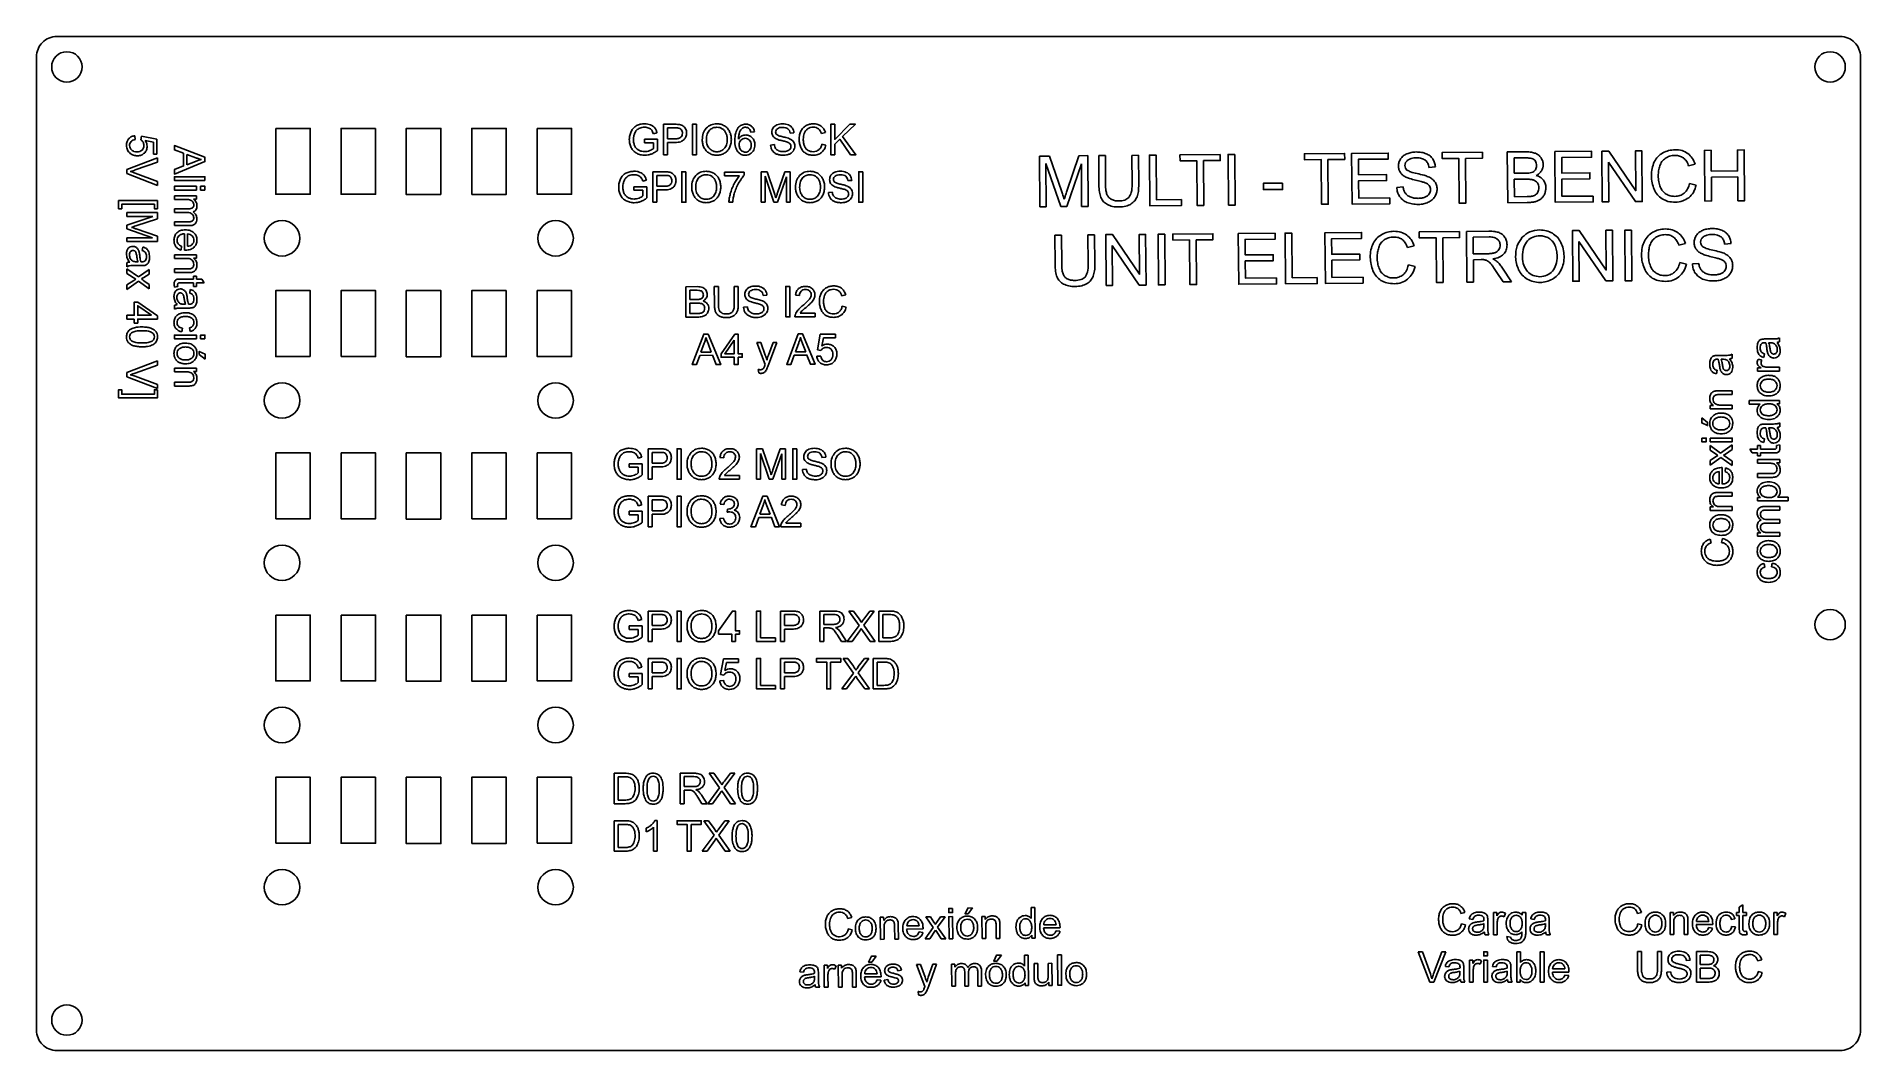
# Model space of a CAD drawing. Header units: millimetres. Extents: x -15 to 165, y 0 to 100.
import ezdxf

# ---------------------------------------------------------------- set-up
doc = ezdxf.new("R2010")
doc.units = ezdxf.units.MM
doc.layers.get('0').update_dxf_attribs({"linetype": 'CONTINUOUS'})

msp = doc.modelspace()

# ---------------------------------------------------------------- linework, layer by layer
for p, q in [((-5.28, 90.22), (-5.25, 89.84)), ((-4.69, 89.81), (-4.65, 90.16)), ((-4.65, 90.16), (-3.11, 89.87)), ((46.23, 90.5), (45.88, 90.4)), ((46.86, 88.34), (46.86, 91.34)), ((46.86, 91.34), (48, 91.34)), ((48.03, 90.99), (47.26, 90.99)), ((47.26, 90.99), (47.26, 89.91)), ((55.85, 90.61), (55.48, 90.58)), ((59.74, 90.5), (59.36, 90.47)), ((62.86, 90.52), (62.47, 90.43)), ((-3.46, 89.57), (-4.27, 89.73)), ((-3.46, 88.38), (-3.46, 89.57)), ((-3.11, 88.38), (-3.46, 88.38)), ((-3.11, 89.87), (-3.11, 88.38)), ((0.73, 88.04), (-0.15, 88.37)), ((-0.15, 88.37), (-0.15, 87.36)), ((45.01, 89.52), (45.01, 89.87)), ((45.01, 89.87), (46.28, 89.87)), ((45.89, 89.52), (45.01, 89.52)), ((45.89, 88.96), (45.89, 89.52)), ((46.28, 89.87), (46.28, 88.76)), ((47.26, 88.34), (46.86, 88.34)), ((47.26, 89.91), (48.04, 89.91)), ((47.26, 89.56), (47.26, 88.34)), ((48.03, 89.56), (47.26, 89.56)), ((57.44, 89.3), (57.82, 89.34)), ((62.51, 89.39), (62.91, 89.29)), ((84.01, 83.21), (83.97, 88.21)), ((83.97, 88.21), (84.96, 88.21)), ((84.96, 88.21), (86.18, 84.68)), ((86.68, 84.75), (87.85, 88.24)), ((87.85, 88.24), (88.74, 88.25)), ((88.74, 88.25), (88.78, 83.25)), ((89.84, 85.37), (89.82, 88.26)), ((89.82, 88.26), (90.48, 88.26)), ((90.48, 88.26), (90.5, 85.38)), ((93.09, 88.28), (93.75, 88.29)), ((93.11, 85.4), (93.09, 88.28)), ((93.75, 88.29), (93.77, 85.4)), ((130.14, 88.61), (132.02, 88.62)), ((130.18, 83.61), (130.14, 88.61)), ((-6.07, 86.89), (-3.07, 88.05)), ((-6.07, 86.48), (-6.07, 86.89)), ((-3.07, 85.3), (-6.07, 86.48)), ((-3.07, 87.62), (-5.25, 86.84)), ((-5.25, 86.52), (-3.07, 85.71)), ((-3.07, 88.05), (-3.07, 87.62)), ((-0.15, 87.36), (0.68, 87.67)), ((45.82, 83.66), (45.82, 86.66)), ((45.82, 86.66), (46.95, 86.66)), ((52.91, 86.27), (52.91, 86.62)), ((52.91, 86.62), (54.85, 86.62)), ((54.85, 86.62), (54.85, 86.33)), ((56.52, 83.66), (56.52, 86.66)), ((56.52, 86.66), (57.12, 86.66)), ((57.12, 86.66), (57.83, 84.53)), ((58.13, 84.57), (58.85, 86.66)), ((58.85, 86.66), (59.38, 86.66)), ((59.38, 86.66), (59.38, 83.66)), ((84.61, 87.47), (84.65, 83.21)), ((86.09, 83.22), (84.61, 87.47)), ((88.11, 87.43), (86.69, 83.23)), ((88.14, 83.24), (88.11, 87.43)), ((123.05, 87.14), (122.41, 87.08)), ((131.81, 88.03), (130.81, 88.02)), ((130.81, 88.02), (130.82, 86.51)), ((130.82, 86.51), (131.9, 86.52)), ((148.69, 87.4), (148.04, 87.24)), ((-3.07, 85.71), (-3.07, 85.3)), ((43.96, 84.84), (43.96, 85.19)), ((43.96, 85.19), (45.23, 85.19)), ((44.84, 84.84), (43.96, 84.84)), ((45.19, 85.82), (44.83, 85.72)), ((44.84, 84.28), (44.84, 84.84)), ((45.23, 85.19), (45.23, 84.08)), ((46.98, 86.3), (46.21, 86.3)), ((46.21, 86.3), (46.21, 85.23)), ((46.21, 85.23), (46.99, 85.23)), ((46.21, 84.88), (46.21, 83.66)), ((46.98, 84.88), (46.21, 84.88)), ((54.38, 86.27), (52.91, 86.27)), ((56.9, 86.21), (56.9, 83.66)), ((57.77, 83.66), (56.9, 86.21)), ((59, 86.17), (58.13, 83.66)), ((59, 83.66), (59, 86.17)), ((63.15, 84.62), (63.52, 84.66)), ((65.45, 85.81), (65.07, 85.79)), ((119.23, 85.12), (119.86, 85.18)), ((131.98, 85.93), (130.83, 85.92)), ((130.83, 85.92), (130.84, 84.2)), ((148.13, 85.51), (148.79, 85.35)), ((-1.38, 83.93), (-1.38, 84.3)), ((-1.38, 84.3), (0.79, 84.3)), ((-0.26, 83.93), (-1.38, 83.93)), ((-1.38, 82.64), (-1.38, 83.01)), ((-1.38, 83.01), (0.03, 83.01)), ((0.79, 83.97), (0.48, 83.97)), ((0.79, 84.3), (0.79, 83.97)), ((46.21, 83.66), (45.82, 83.66)), ((53.71, 83.66), (53.33, 83.66)), ((56.9, 83.66), (56.52, 83.66)), ((58.13, 83.66), (57.77, 83.66)), ((59.38, 83.66), (59, 83.66)), ((84.65, 83.21), (84.01, 83.21)), ((86.69, 83.23), (86.09, 83.22)), ((88.78, 83.25), (88.14, 83.24)), ((132.09, 83.62), (130.18, 83.61)), ((130.84, 84.2), (132.09, 84.21)), ((-6.07, 82.25), (-6.07, 82.63)), ((-6.07, 82.63), (-3.07, 82.63)), ((-3.51, 82.25), (-6.07, 82.25)), ((-6.07, 81.38), (-3.51, 82.25)), ((-6.07, 81.02), (-6.07, 81.38)), ((-3.56, 80.15), (-6.07, 81.02)), ((-3.07, 82.03), (-5.19, 81.32)), ((-5.15, 81.02), (-3.07, 80.3)), ((-3.07, 82.63), (-3.07, 82.03)), ((-0.12, 82.64), (-1.38, 82.64)), ((-1.38, 81.35), (-1.38, 81.72)), ((-1.38, 81.72), (-0.02, 81.72)), ((0.11, 81.35), (-1.38, 81.35)), ((-6.07, 79.77), (-6.07, 80.15)), ((-6.07, 80.15), (-3.56, 80.15)), ((-3.07, 79.77), (-6.07, 79.77)), ((-4.56, 78.88), (-4.51, 79.24)), ((-3.07, 80.3), (-3.07, 79.77)), ((-0.68, 79.32), (-0.73, 78.94)), ((-0.39, 78.93), (-0.39, 80.55)), ((-0.09, 80.53), (-0.09, 79.32)), ((85.51, 77.53), (85.49, 80.42)), ((85.49, 80.42), (86.15, 80.42)), ((86.15, 80.42), (86.17, 77.54)), ((88.76, 80.44), (89.42, 80.45)), ((88.78, 77.56), (88.76, 80.44)), ((89.42, 80.45), (89.44, 77.56)), ((120.94, 79.35), (120.29, 79.19)), ((126.11, 80.77), (128.33, 80.79)), ((126.15, 75.77), (126.11, 80.77)), ((128.36, 80.23), (126.78, 80.22)), ((126.78, 80.22), (126.79, 78.57)), ((147.72, 79.58), (147.07, 79.42)), ((152.22, 79.58), (151.59, 79.53)), ((-6.07, 77.3), (-6.07, 77.68)), ((-4.66, 77.42), (-5.16, 77.42)), ((-5.11, 77.79), (-4.98, 77.79)), ((-1.38, 78.11), (-1.38, 78.48)), ((-1.38, 78.48), (0.79, 78.48)), ((-0.2, 78.11), (-1.38, 78.11)), ((0.79, 78.15), (0.48, 78.15)), ((0.79, 78.48), (0.79, 78.15)), ((120.38, 77.47), (121.05, 77.31)), ((126.79, 78.57), (128.21, 78.58)), ((127.56, 78), (126.8, 77.99)), ((126.8, 77.99), (126.81, 75.77)), ((147.16, 77.7), (147.82, 77.54)), ((148.41, 77.57), (149.03, 77.63)), ((-6.07, 76.64), (-6.07, 77.09)), ((-6.07, 77.09), (-4.94, 76.3)), ((-5.21, 76.07), (-6.07, 76.64)), ((-6.07, 75.51), (-5.39, 75.95)), ((-4.92, 75.86), (-6.07, 75.06)), ((-5.39, 75.95), (-5.21, 76.07)), ((-4.94, 76.3), (-3.89, 77.03)), ((-3.89, 75.11), (-4.92, 75.86)), ((-4.41, 75.92), (-3.89, 75.55)), ((-3.89, 76.57), (-4.4, 76.24)), ((-3.89, 77.03), (-3.89, 76.57)), ((-1.38, 76.71), (-1.38, 77.08)), ((-1.38, 77.08), (-0.06, 77.08)), ((-0.05, 76.71), (-1.38, 76.71)), ((0.5, 75.71), (-0.77, 75.71)), ((-0.75, 76.08), (0.5, 76.08)), ((0.5, 76.08), (0.5, 76.35)), ((0.5, 76.35), (0.79, 76.35)), ((0.5, 75.34), (0.5, 75.71)), ((0.79, 76.35), (0.79, 76.08)), ((0.79, 76.08), (1.33, 76.08)), ((1.55, 75.71), (0.79, 75.71)), ((0.79, 75.71), (0.79, 75.34)), ((1.33, 76.08), (1.55, 75.71)), ((126.81, 75.77), (126.15, 75.77)), ((129.73, 75.8), (129.06, 76.83)), ((129.68, 77.16), (130.56, 75.81)), ((130.56, 75.81), (129.73, 75.8)), ((-6.07, 75.06), (-6.07, 75.51)), ((-3.89, 75.55), (-3.89, 75.11)), ((-1.05, 75.34), (-1.38, 75.29)), ((0.12, 74.68), (0.17, 75.04)), ((0.79, 75.34), (0.5, 75.34)), ((49.08, 75.32), (50.2, 75.33)), ((49.08, 72.32), (49.08, 75.32)), ((50.07, 74.97), (49.47, 74.97)), ((49.47, 74.97), (49.48, 74.06)), ((49.48, 74.06), (50.12, 74.07)), ((51.9, 73.6), (51.89, 75.33)), ((51.89, 75.33), (52.29, 75.33)), ((52.29, 75.33), (52.3, 73.6)), ((53.86, 75.33), (54.25, 75.34)), ((53.86, 73.6), (53.86, 75.33)), ((54.25, 75.34), (54.26, 73.6)), ((57.08, 74.5), (56.7, 74.47)), ((60.29, 74.45), (59.91, 74.49)), ((64.86, 74.53), (64.47, 74.44)), ((-3.66, 72.51), (-5.01, 73.45)), ((-1.38, 73.11), (-1.38, 73.49)), ((0.02, 73.22), (-0.47, 73.22)), ((-0.43, 73.59), (-0.29, 73.59)), ((50.23, 72.33), (49.08, 72.32)), ((50.17, 73.71), (49.48, 73.71)), ((49.48, 73.71), (49.48, 72.68)), ((49.48, 72.68), (50.23, 72.68)), ((54.78, 73.3), (55.16, 73.33)), ((61.83, 72.35), (59.85, 72.35)), ((60.36, 72.7), (61.83, 72.71)), ((61.83, 72.71), (61.83, 72.35)), ((64.51, 73.41), (64.91, 73.31)), ((-0.59, 71.23), (-0.64, 70.87)), ((0.15, 70.91), (0.1, 71.26)), ((62.07, 69.09), (62.35, 70.63)), ((62.35, 70.63), (63.84, 70.63)), ((62.65, 70.28), (62.49, 69.47)), ((63.85, 70.28), (62.65, 70.28)), ((63.84, 70.63), (63.85, 70.28)), ((157.02, 70.29), (157.02, 69.9)), ((50.9, 69.76), (50.57, 68.88)), ((50.57, 68.88), (51.59, 68.88)), ((51.59, 68.88), (51.27, 69.71)), ((56.9, 67.65), (56.07, 69.83)), ((56.07, 69.83), (56.47, 69.83)), ((56.47, 69.83), (56.92, 68.57)), ((57.23, 68.57), (57.69, 69.83)), ((58.06, 69.83), (57.24, 67.62)), ((57.69, 69.83), (58.06, 69.83)), ((60.22, 69.78), (59.89, 68.9)), ((59.89, 68.9), (60.91, 68.9)), ((60.91, 68.9), (60.59, 69.73)), ((62, 68.46), (62.39, 68.49)), ((62.41, 69.04), (62.07, 69.09)), ((150.94, 68.54), (151.43, 68.54)), ((152.34, 68.66), (152.34, 68.27)), ((155.52, 68.71), (155.47, 68.35)), ((155.62, 70.17), (156.11, 70.17)), ((156.07, 69.8), (155.93, 69.8)), ((-6.07, 66.85), (-3.07, 68.02)), ((-6.07, 66.45), (-6.07, 66.85)), ((-3.07, 67.59), (-5.25, 66.81)), ((-3.07, 68.02), (-3.07, 67.59)), ((-1.38, 66.93), (-1.38, 67.29)), ((-1.38, 67.29), (0.79, 67.29)), ((-0.2, 66.93), (-1.38, 66.93)), ((0.79, 66.96), (0.48, 66.96)), ((0.79, 67.29), (0.79, 66.96)), ((56.27, 66.82), (56.23, 67.17)), ((150.84, 67.08), (150.79, 66.72)), ((151.39, 68.17), (151.25, 68.17)), ((154.85, 67.01), (154.85, 67.34)), ((154.85, 67.34), (155.18, 67.34)), ((157.02, 67.01), (154.85, 67.01)), ((154.92, 68.19), (155.26, 68.07)), ((155.89, 67.38), (157.02, 67.38)), ((157.02, 67.38), (157.02, 67.01)), ((-3.07, 65.27), (-6.07, 66.45)), ((-5.25, 66.49), (-3.07, 65.68)), ((-3.07, 65.68), (-3.07, 65.27)), ((-1.38, 65.53), (-1.38, 65.9)), ((-1.38, 65.9), (-0.06, 65.9)), ((-0.05, 65.53), (-1.38, 65.53)), ((151.01, 65.05), (152.34, 65.05)), ((152.34, 65.05), (152.34, 64.68)), ((150.17, 63.29), (150.17, 63.62)), ((150.17, 63.62), (150.48, 63.62)), ((152.34, 63.29), (150.17, 63.29)), ((152.34, 64.68), (151.02, 64.68)), ((151.16, 63.65), (152.34, 63.65)), ((152.34, 63.65), (152.34, 63.29)), ((154.02, 64.11), (157.02, 64.11)), ((154.02, 63.74), (154.02, 64.11)), ((155.1, 63.74), (154.02, 63.74)), ((157.02, 63.77), (156.75, 63.77)), ((157.02, 64.11), (157.02, 63.77)), ((155.62, 61.78), (156.11, 61.78)), ((156.07, 61.41), (155.93, 61.41)), ((157.03, 61.9), (157.03, 61.52)), ((150.17, 59.22), (150.17, 59.66)), ((150.17, 59.66), (151.19, 58.91)), ((151.19, 58.91), (152.34, 59.72)), ((152.34, 59.72), (152.34, 59.27)), ((154.85, 59.29), (154.85, 59.66)), ((154.85, 59.66), (155.14, 59.66)), ((155.14, 59.66), (155.14, 59.29)), ((155.52, 60.32), (155.47, 59.96)), ((156.7, 59.66), (157.02, 59.72)), ((43.5, 57.52), (43.5, 57.87)), ((43.5, 57.87), (44.77, 57.87)), ((44.73, 58.5), (44.37, 58.4)), ((44.77, 57.87), (44.77, 56.76)), ((45.36, 56.34), (45.36, 59.34)), ((45.36, 59.34), (46.49, 59.34)), ((46.52, 58.99), (45.76, 58.99)), ((45.76, 58.99), (45.76, 57.91)), ((45.76, 57.91), (46.53, 57.91)), ((52.83, 58.45), (52.45, 58.49)), ((56.06, 56.34), (56.06, 59.34)), ((56.06, 59.34), (56.66, 59.34)), ((56.45, 58.89), (56.45, 56.34)), ((57.31, 56.34), (56.45, 58.89)), ((56.66, 59.34), (57.37, 57.22)), ((57.67, 57.25), (58.39, 59.34)), ((58.54, 58.85), (57.67, 56.34)), ((58.39, 59.34), (58.93, 59.34)), ((58.54, 56.34), (58.54, 58.85)), ((58.93, 59.34), (58.93, 56.34)), ((62.89, 58.5), (62.51, 58.47)), ((150.68, 58.85), (150.17, 59.22)), ((150.17, 58.2), (150.68, 58.54)), ((151.21, 58.48), (150.17, 57.74)), ((150.17, 57.74), (150.17, 58.2)), ((152.34, 57.68), (151.21, 58.48)), ((151.67, 58.82), (151.49, 58.7)), ((151.49, 58.7), (152.34, 58.13)), ((152.34, 59.27), (151.67, 58.82)), ((152.34, 58.13), (152.34, 57.68)), ((154.31, 58.93), (154.09, 59.29)), ((154.09, 59.29), (154.85, 59.29)), ((154.85, 58.93), (154.31, 58.93)), ((154.85, 58.66), (154.85, 58.93)), ((155.14, 58.66), (154.85, 58.66)), ((154.85, 58.28), (157.03, 58.28)), ((154.85, 57.91), (154.85, 58.28)), ((156.02, 57.91), (154.85, 57.91)), ((155.14, 59.29), (156.41, 59.29)), ((156.39, 58.93), (155.14, 58.93)), ((155.14, 58.93), (155.14, 58.66)), ((157.03, 57.95), (156.71, 57.95)), ((157.03, 58.28), (157.03, 57.95)), ((44.39, 57.52), (43.5, 57.52)), ((44.39, 56.96), (44.39, 57.52)), ((45.76, 56.34), (45.36, 56.34)), ((45.76, 57.56), (45.76, 56.34)), ((46.53, 57.56), (45.76, 57.56)), ((54.37, 56.34), (52.38, 56.34)), ((52.89, 56.7), (54.37, 56.7)), ((54.37, 56.7), (54.37, 56.34)), ((56.45, 56.34), (56.06, 56.34)), ((57.67, 56.34), (57.31, 56.34)), ((58.93, 56.34), (58.54, 56.34)), ((60.6, 57.3), (60.97, 57.34)), ((151.05, 55.88), (151.05, 57.09)), ((151.35, 57.48), (151.35, 55.86)), ((151.64, 57.09), (151.69, 57.47)), ((154.85, 56.52), (154.85, 56.89)), ((154.85, 56.89), (156.06, 56.89)), ((156.2, 56.52), (154.85, 56.52)), ((45.36, 51.66), (45.36, 54.66)), ((45.36, 54.66), (46.49, 54.66)), ((46.52, 54.3), (45.76, 54.3)), ((45.76, 54.3), (45.76, 53.23)), ((151.01, 55.03), (152.34, 55.03)), ((152.34, 54.67), (151.02, 54.66)), ((152.34, 55.03), (152.34, 54.67)), ((154.85, 54.2), (154.85, 54.53)), ((154.85, 54.53), (155.14, 54.53)), ((157.86, 54.2), (154.85, 54.2)), ((156.8, 54.57), (157.86, 54.57)), ((157.86, 54.57), (157.86, 54.2)), ((43.5, 52.84), (43.5, 53.19)), ((43.5, 53.19), (44.77, 53.19)), ((44.39, 52.84), (43.5, 52.84)), ((44.73, 53.82), (44.37, 53.72)), ((44.39, 52.28), (44.39, 52.84)), ((44.77, 53.19), (44.77, 52.08)), ((45.76, 53.23), (46.53, 53.23)), ((45.76, 52.88), (45.76, 51.66)), ((46.53, 52.88), (45.76, 52.88)), ((52.43, 52.45), (52.8, 52.5)), ((52.84, 53.83), (52.47, 53.89)), ((53.16, 53.08), (53.2, 53.4)), ((56.71, 53.77), (56.38, 52.89)), ((56.38, 52.89), (57.4, 52.89)), ((57.4, 52.89), (57.08, 53.72)), ((58.89, 53.76), (58.51, 53.8)), ((150.17, 53.27), (150.17, 53.6)), ((150.17, 53.6), (150.48, 53.6)), ((152.35, 53.27), (150.17, 53.27)), ((151.16, 53.64), (152.35, 53.64)), ((152.35, 53.64), (152.35, 53.27)), ((155.54, 53.65), (157.03, 53.65)), ((157.03, 53.29), (155.66, 53.29)), ((155.76, 52.37), (157.03, 52.37)), ((157.03, 53.65), (157.03, 53.29)), ((157.03, 52.37), (157.03, 52)), ((45.76, 51.66), (45.36, 51.66)), ((60.43, 51.66), (58.44, 51.66)), ((58.95, 52.01), (60.43, 52.01)), ((60.43, 52.01), (60.43, 51.66)), ((150.17, 50.44), (150.26, 50.05)), ((151.29, 50.1), (151.39, 50.49)), ((154.85, 50.71), (154.85, 51.04)), ((154.85, 51.04), (155.16, 51.04)), ((157.03, 50.71), (154.85, 50.71)), ((157.03, 52), (155.62, 52)), ((155.9, 51.08), (157.03, 51.08)), ((157.03, 51.08), (157.03, 50.71)), ((155.49, 48.03), (155.55, 47.67)), ((156.23, 47.7), (156.28, 48.06)), ((45.36, 40.34), (45.36, 43.34)), ((45.36, 43.34), (46.49, 43.34)), ((58.41, 40.34), (58.41, 43.34)), ((58.41, 43.34), (59.54, 43.34)), ((62.3, 40.34), (62.3, 43.34)), ((62.3, 43.34), (63.63, 43.34)), ((66.17, 41.9), (65.15, 43.34)), ((65.15, 43.34), (65.62, 43.34)), ((65.62, 43.34), (66.17, 42.57)), ((67.68, 43.34), (66.63, 41.93)), ((66.64, 42.55), (67.25, 43.34)), ((67.25, 43.34), (67.68, 43.34)), ((68.11, 40.34), (68.11, 43.34)), ((68.11, 43.34), (69.15, 43.34)), ((43.5, 41.52), (43.5, 41.87)), ((43.5, 41.87), (44.77, 41.87)), ((44.39, 41.52), (43.5, 41.52)), ((44.73, 42.5), (44.37, 42.4)), ((44.39, 40.96), (44.39, 41.52)), ((44.77, 41.87), (44.77, 40.76)), ((46.52, 42.99), (45.76, 42.99)), ((45.76, 42.99), (45.76, 41.91)), ((45.76, 41.91), (46.53, 41.91)), ((45.76, 41.56), (45.76, 40.34)), ((46.53, 41.56), (45.76, 41.56)), ((59.57, 42.99), (58.8, 42.99)), ((58.8, 42.99), (58.8, 41.91)), ((58.8, 41.91), (59.58, 41.91)), ((58.8, 41.56), (58.8, 40.34)), ((59.57, 41.56), (58.8, 41.56)), ((63.64, 43.01), (62.69, 43.01)), ((62.69, 43.01), (62.69, 42.02)), ((62.69, 42.02), (63.55, 42.02)), ((62.69, 41.67), (62.69, 40.34)), ((63.15, 41.67), (62.69, 41.67)), ((65.01, 40.34), (66.17, 41.9)), ((67.27, 40.34), (66.52, 41.41)), ((66.63, 41.93), (67.76, 40.34)), ((69.14, 42.99), (68.51, 42.99)), ((68.51, 42.99), (68.51, 40.7)), ((45.76, 40.34), (45.36, 40.34)), ((58.8, 40.34), (58.41, 40.34)), ((62.69, 40.34), (62.3, 40.34)), ((64.44, 40.34), (64.04, 40.97)), ((64.42, 41.16), (64.94, 40.34)), ((64.94, 40.34), (64.44, 40.34)), ((65.49, 40.34), (65.01, 40.34)), ((66.24, 41.39), (65.49, 40.34)), ((67.76, 40.34), (67.27, 40.34)), ((69.19, 40.34), (68.11, 40.34)), ((68.51, 40.7), (69.15, 40.7)), ((44.73, 37.82), (44.37, 37.72)), ((45.36, 35.66), (45.36, 38.66)), ((45.36, 38.66), (46.49, 38.66)), ((46.52, 38.3), (45.76, 38.3)), ((45.76, 38.3), (45.76, 37.23)), ((52.5, 37.08), (52.79, 38.62)), ((52.79, 38.62), (54.28, 38.62)), ((53.08, 38.27), (52.92, 37.46)), ((54.28, 38.27), (53.08, 38.27)), ((54.28, 38.62), (54.28, 38.27)), ((58.41, 35.66), (58.41, 38.66)), ((58.41, 38.66), (59.54, 38.66)), ((59.57, 38.3), (58.8, 38.3)), ((58.8, 38.3), (58.8, 37.23)), ((65.63, 37.22), (64.61, 38.66)), ((64.61, 38.66), (65.08, 38.66)), ((65.08, 38.66), (65.62, 37.89)), ((67.14, 38.66), (66.08, 37.24)), ((66.1, 37.86), (66.71, 38.66)), ((66.71, 38.66), (67.14, 38.66)), ((67.57, 35.66), (67.57, 38.66)), ((67.57, 38.66), (68.6, 38.66)), ((68.6, 38.3), (67.97, 38.3)), ((67.97, 38.3), (67.97, 36.01)), ((43.5, 36.84), (43.5, 37.19)), ((43.5, 37.19), (44.77, 37.19)), ((44.39, 36.84), (43.5, 36.84)), ((44.39, 36.28), (44.39, 36.84)), ((44.77, 37.19), (44.77, 36.08)), ((45.76, 37.23), (46.53, 37.23)), ((45.76, 36.88), (45.76, 35.66)), ((46.53, 36.88), (45.76, 36.88)), ((52.43, 36.44), (52.82, 36.48)), ((52.84, 37.03), (52.5, 37.08)), ((58.8, 37.23), (59.58, 37.23)), ((58.8, 36.88), (58.8, 35.66)), ((59.57, 36.88), (58.8, 36.88)), ((64.47, 35.66), (65.63, 37.22)), ((65.7, 36.7), (64.95, 35.66)), ((66.73, 35.66), (65.97, 36.73)), ((66.08, 37.24), (67.22, 35.66)), ((67.97, 36.01), (68.61, 36.01)), ((45.76, 35.66), (45.36, 35.66)), ((58.8, 35.66), (58.41, 35.66)), ((64.95, 35.66), (64.47, 35.66)), ((67.22, 35.66), (66.73, 35.66)), ((68.65, 35.66), (67.57, 35.66)), ((42, 24.34), (42, 27.34)), ((42, 27.34), (43.03, 27.34)), ((48.53, 24.34), (48.53, 27.34)), ((48.53, 27.34), (49.86, 27.34)), ((49.87, 27.01), (48.92, 27.01)), ((48.92, 27.01), (48.92, 26.02)), ((52.4, 25.9), (51.38, 27.34)), ((51.38, 27.34), (51.85, 27.34)), ((51.85, 27.34), (52.4, 26.57)), ((53.91, 27.34), (52.86, 25.93)), ((52.88, 26.55), (53.48, 27.34)), ((53.48, 27.34), (53.91, 27.34)), ((43.03, 26.99), (42.4, 26.99)), ((42.4, 26.99), (42.4, 24.7)), ((48.92, 26.02), (49.78, 26.02)), ((48.92, 25.67), (48.92, 24.34)), ((49.39, 25.67), (48.92, 25.67)), ((51.24, 24.34), (52.4, 25.9)), ((52.47, 25.39), (51.72, 24.34)), ((53.5, 24.34), (52.75, 25.41)), ((52.86, 25.93), (53.99, 24.34)), ((43.08, 24.34), (42, 24.34)), ((42.4, 24.7), (43.04, 24.7)), ((48.92, 24.34), (48.53, 24.34)), ((50.67, 24.34), (50.28, 24.97)), ((50.65, 25.16), (51.17, 24.34)), ((51.17, 24.34), (50.67, 24.34)), ((51.72, 24.34), (51.24, 24.34)), ((53.99, 24.34), (53.5, 24.34)), ((42, 19.66), (42, 22.66)), ((42, 22.66), (43.03, 22.66)), ((43.03, 22.3), (42.4, 22.3)), ((42.4, 22.3), (42.4, 20.01)), ((45.16, 21.56), (45.16, 21.92)), ((45.9, 19.66), (45.9, 22.01)), ((46.03, 22.67), (46.26, 22.67)), ((46.26, 22.67), (46.26, 19.66)), ((51.86, 21.22), (50.84, 22.66)), ((50.84, 22.66), (51.31, 22.66)), ((51.31, 22.66), (51.86, 21.89)), ((53.37, 22.66), (52.32, 21.24)), ((52.33, 21.86), (52.94, 22.66)), ((52.94, 22.66), (53.37, 22.66)), ((42.4, 20.01), (43.04, 20.01)), ((50.7, 19.66), (51.86, 21.22)), ((51.93, 20.7), (51.18, 19.66)), ((52.96, 19.66), (52.21, 20.73)), ((52.32, 21.24), (53.45, 19.66)), ((43.08, 19.66), (42, 19.66)), ((46.26, 19.66), (45.9, 19.66)), ((51.18, 19.66), (50.7, 19.66)), ((53.45, 19.66), (52.96, 19.66)), ((65.45, 13.12), (65.06, 13.02)), ((68.29, 10.96), (68.27, 13.14)), ((68.27, 13.14), (68.6, 13.14)), ((68.6, 13.14), (68.61, 12.83)), ((72.75, 13.17), (73.21, 13.18)), ((73.49, 12.14), (72.75, 13.17)), ((73.21, 13.18), (73.54, 12.67)), ((73.86, 12.67), (74.22, 13.19)), ((74.66, 13.19), (73.92, 12.16)), ((74.22, 13.19), (74.66, 13.19)), ((78.31, 11.05), (78.29, 13.22)), ((78.29, 13.22), (78.62, 13.22)), ((78.62, 13.22), (78.62, 12.91)), ((83.17, 13.01), (83.16, 14.09)), ((83.16, 14.09), (83.53, 14.09)), ((83.53, 14.09), (83.55, 11.09)), ((125.96, 13.6), (125.57, 13.51)), ((126.75, 12.93), (126.39, 12.98)), ((128.21, 12.83), (128.21, 12.33)), ((128.78, 11.42), (128.78, 13.6)), ((128.78, 13.6), (129.11, 13.6)), ((129.11, 13.6), (129.11, 13.27)), ((129.96, 13.53), (129.84, 13.19)), ((131.62, 13.33), (131.62, 13.6)), ((131.62, 13.6), (131.96, 13.6)), ((131.96, 13.6), (131.96, 11.72)), ((132.81, 12.93), (132.45, 12.98)), ((134.27, 12.83), (134.27, 12.33)), ((143.38, 13.61), (142.99, 13.52)), ((146.2, 11.43), (146.2, 13.6)), ((146.2, 13.6), (146.53, 13.6)), ((146.53, 13.6), (146.53, 13.3)), ((146.57, 12.62), (146.57, 11.43)), ((147.6, 11.43), (147.6, 12.75)), ((147.97, 12.77), (147.97, 11.43)), ((148.81, 12.73), (150.03, 12.73)), ((152.61, 12.97), (152.25, 12.91)), ((152.76, 13.32), (152.76, 13.6)), ((152.76, 13.6), (153.03, 13.6)), ((153.03, 13.32), (152.76, 13.32)), ((153.03, 14.14), (153.39, 14.36)), ((153.03, 13.6), (153.03, 14.14)), ((153.03, 12.07), (153.03, 13.32)), ((153.39, 14.36), (153.39, 13.6)), ((153.39, 13.6), (153.76, 13.6)), ((153.76, 13.32), (153.39, 13.32)), ((153.39, 13.32), (153.39, 12.05)), ((153.76, 13.6), (153.76, 13.32)), ((156.45, 11.43), (156.45, 13.6)), ((156.45, 13.6), (156.78, 13.6)), ((156.78, 13.6), (156.78, 13.27)), ((157.63, 13.53), (157.51, 13.19)), ((65.11, 11.99), (65.51, 11.89)), ((68.66, 10.97), (68.29, 10.96)), ((68.65, 12.15), (68.66, 10.97)), ((69.69, 10.98), (69.68, 12.3)), ((70.06, 10.98), (69.69, 10.98)), ((70.04, 12.32), (70.06, 10.98)), ((72.49, 11.99), (70.87, 11.98)), ((70.89, 12.28), (72.1, 12.29)), ((72.1, 11.7), (72.48, 11.65)), ((72.71, 11), (73.49, 12.14)), ((73.15, 11), (72.71, 11)), ((73.72, 11.87), (73.15, 11)), ((73.84, 11.69), (73.72, 11.87)), ((74.29, 11.01), (73.84, 11.69)), ((73.92, 12.16), (74.74, 11.02)), ((74.74, 11.02), (74.29, 11.01)), ((78.68, 11.05), (78.31, 11.05)), ((78.67, 12.24), (78.68, 11.05)), ((79.71, 11.06), (79.69, 12.38)), ((80.07, 11.06), (79.71, 11.06)), ((80.06, 12.4), (80.07, 11.06)), ((83.21, 11.09), (83.21, 11.36)), ((83.55, 11.09), (83.21, 11.09)), ((86, 12.1), (84.38, 12.09)), ((84.4, 12.39), (85.62, 12.4)), ((85.62, 11.81), (86, 11.76)), ((125.62, 12.48), (126.01, 12.38)), ((127.84, 12.38), (127.84, 12.51)), ((128.33, 11.42), (127.95, 11.42)), ((129.15, 11.42), (128.78, 11.42)), ((129.15, 12.56), (129.15, 11.42)), ((130.11, 11.24), (130.47, 11.19)), ((133.9, 12.38), (133.9, 12.51)), ((134.39, 11.42), (134, 11.42)), ((143.03, 12.48), (143.43, 12.38)), ((146.57, 11.43), (146.2, 11.43)), ((147.97, 11.43), (147.6, 11.43)), ((150.41, 12.42), (148.79, 12.42)), ((150.02, 12.13), (150.4, 12.08)), ((152.28, 12.23), (152.65, 12.18)), ((153.76, 11.76), (153.82, 11.44)), ((156.82, 11.43), (156.45, 11.43)), ((156.82, 12.57), (156.82, 11.43)), ((82.51, 8.32), (82.5, 9.4)), ((82.5, 9.4), (82.87, 9.4)), ((82.87, 9.4), (82.89, 6.4)), ((122.51, 6.74), (121.34, 9.74)), ((121.34, 9.74), (121.77, 9.74)), ((121.77, 9.74), (122.55, 7.56)), ((122.87, 7.56), (123.68, 9.74)), ((124.09, 9.74), (122.91, 6.74)), ((123.68, 9.74), (124.09, 9.74)), ((131.07, 6.74), (131.07, 9.74)), ((131.07, 9.74), (131.44, 9.74)), ((131.44, 9.74), (131.44, 8.67)), ((143, 8.02), (143, 9.75)), ((143, 9.75), (143.39, 9.75)), ((143.39, 9.75), (143.39, 8.02)), ((144.96, 8.02), (144.96, 9.75)), ((144.96, 9.75), (145.36, 9.75)), ((145.36, 9.75), (145.36, 8.02)), ((148.8, 6.75), (148.8, 9.75)), ((148.8, 9.75), (149.92, 9.75)), ((149.79, 9.39), (149.19, 9.39)), ((149.19, 9.39), (149.19, 8.49)), ((60.7, 7.72), (60.34, 7.77)), ((61.79, 7.18), (61.79, 7.32)), ((62.16, 7.63), (62.16, 7.14)), ((62.74, 6.24), (62.72, 8.41)), ((62.72, 8.41), (63.05, 8.41)), ((63.05, 8.41), (63.05, 8.08)), ((63.1, 7.38), (63.11, 6.24)), ((63.9, 8.35), (63.78, 8.01)), ((64.14, 6.25), (64.12, 8.42)), ((64.12, 8.42), (64.45, 8.42)), ((64.45, 8.42), (64.45, 8.11)), ((64.5, 7.44), (64.51, 6.25)), ((65.54, 6.26), (65.52, 7.58)), ((65.89, 7.6), (65.9, 6.26)), ((68.34, 7.27), (66.72, 7.26)), ((66.74, 7.56), (67.95, 7.57)), ((70.36, 7.91), (70, 7.86)), ((71.83, 8.48), (72.23, 8.49)), ((72.67, 6.31), (71.83, 8.48)), ((72.23, 8.49), (72.69, 7.23)), ((73, 7.23), (73.45, 8.5)), ((73.82, 8.5), (73.01, 6.28)), ((73.45, 8.5), (73.82, 8.5)), ((75.3, 8.51), (75.63, 8.52)), ((75.32, 6.34), (75.3, 8.51)), ((75.63, 8.52), (75.63, 8.21)), ((75.68, 7.47), (75.69, 6.34)), ((76.61, 6.35), (76.6, 7.76)), ((76.97, 7.62), (76.98, 6.35)), ((77.9, 6.36), (77.89, 7.73)), ((78.25, 7.86), (78.26, 6.36)), ((83.46, 7.23), (83.44, 8.58)), ((83.44, 8.58), (83.81, 8.58)), ((83.81, 8.58), (83.82, 7.38)), ((84.84, 8.59), (85.21, 8.6)), ((84.85, 7.43), (84.84, 8.59)), ((85.21, 8.6), (85.22, 6.42)), ((124.39, 8.25), (124.03, 8.29)), ((125.47, 7.7), (125.47, 7.83)), ((125.85, 8.14), (125.85, 7.65)), ((126.41, 6.74), (126.41, 8.91)), ((126.41, 8.91), (126.75, 8.91)), ((126.75, 8.91), (126.75, 8.59)), ((126.78, 7.88), (126.78, 6.74)), ((127.59, 8.84), (127.47, 8.5)), ((129.04, 8.25), (128.68, 8.29)), ((130.13, 7.7), (130.13, 7.83)), ((130.5, 8.14), (130.5, 7.65)), ((136.22, 7.73), (134.6, 7.73)), ((134.62, 8.04), (135.83, 8.04)), ((135.83, 7.44), (136.21, 7.39)), ((145.88, 7.71), (146.26, 7.75)), ((148.18, 8.9), (147.8, 8.88)), ((149.19, 8.49), (149.84, 8.49)), ((149.89, 8.13), (149.19, 8.13)), ((149.19, 8.13), (149.19, 7.1)), ((155.26, 8.93), (154.87, 8.83)), ((154.91, 7.8), (155.31, 7.7)), ((62.29, 6.23), (61.9, 6.23)), ((63.11, 6.24), (62.74, 6.24)), ((64.51, 6.25), (64.14, 6.25)), ((65.9, 6.26), (65.54, 6.26)), ((67.95, 6.98), (68.33, 6.94)), ((68.65, 6.93), (69.01, 6.99)), ((72.05, 5.48), (72.01, 5.82)), ((75.69, 6.34), (75.32, 6.34)), ((76.98, 6.35), (76.61, 6.35)), ((78.26, 6.36), (77.9, 6.36)), ((82.55, 6.4), (82.55, 6.67)), ((82.89, 6.4), (82.55, 6.4)), ((84.9, 6.42), (84.89, 6.74)), ((85.22, 6.42), (84.9, 6.42)), ((122.91, 6.74), (122.51, 6.74)), ((125.96, 6.74), (125.58, 6.74)), ((126.78, 6.74), (126.41, 6.74)), ((130.62, 6.74), (130.24, 6.74)), ((131.42, 6.74), (131.07, 6.74)), ((131.42, 7.01), (131.42, 6.74)), ((149.94, 6.75), (148.8, 6.75)), ((149.19, 7.1), (149.94, 7.1))]:
    msp.add_line(p, q)
msp.add_lwpolyline([(-13, 0), (163, 0, 0.414214), (165, 2), (165, 98, 0.414214), (163, 100), (-13, 100, 0.414214), (-15, 98), (-15, 3, 0.000086), (-15, 3), (-15, 2, 0.414214)], format="xyb", close=True)
for points in [[(8.61, 90.94), (12.01, 90.94), (12.01, 84.44), (8.61, 84.44)], [(18.46, 90.94), (18.46, 84.44), (15.06, 84.44), (15.06, 90.94)], [(24.91, 84.41), (21.49, 84.41), (21.49, 90.94), (24.91, 90.94)], [(27.96, 84.43), (27.96, 90.94), (31.36, 90.94), (31.36, 84.43)], [(34.41, 90.94), (37.81, 90.94), (37.81, 84.44), (34.41, 84.44)], [(50.12, 91.34), (50.12, 88.34), (49.73, 88.34), (49.73, 91.34)], [(63.78, 89.38), (63.78, 88.34), (63.38, 88.34), (63.38, 91.34), (63.78, 91.34), (63.78, 89.85), (65.27, 91.34), (65.81, 91.34), (64.55, 90.13), (65.86, 88.34), (65.34, 88.34), (64.27, 89.86)], [(-0.48, 88.49), (-1.38, 88.82), (-1.38, 89.24), (1.62, 88.09), (1.62, 87.66), (-1.38, 86.43), (-1.38, 86.88), (-0.48, 87.23)], [(97.98, 83.92), (97.99, 83.33), (94.87, 83.3), (94.82, 88.3), (95.48, 88.31), (95.52, 83.9)], [(100.15, 87.76), (100.19, 83.35), (99.53, 83.34), (99.49, 87.75), (97.85, 87.74), (97.84, 88.33), (101.8, 88.36), (101.81, 87.77)], [(103.26, 88.37), (103.3, 83.37), (102.64, 83.37), (102.59, 88.37)], [(112.44, 87.86), (112.48, 83.45), (111.82, 83.45), (111.78, 87.86), (110.13, 87.84), (110.13, 88.43), (114.09, 88.47), (114.1, 87.88)], [(118.55, 84.1), (118.56, 83.51), (114.83, 83.47), (114.78, 88.47), (118.4, 88.5), (118.4, 87.91), (115.45, 87.89), (115.46, 86.36), (118.23, 86.38), (118.23, 85.79), (115.47, 85.77), (115.48, 84.07)], [(126.03, 87.98), (126.06, 83.57), (125.4, 83.56), (125.36, 87.97), (123.72, 87.96), (123.71, 88.55), (127.68, 88.58), (127.68, 87.99)], [(138.61, 84.27), (138.62, 83.68), (134.88, 83.65), (134.84, 88.65), (138.46, 88.68), (138.46, 88.09), (135.51, 88.06), (135.52, 86.53), (138.29, 86.56), (138.29, 85.97), (135.53, 85.94), (135.54, 84.24)], [(140.12, 87.62), (140.16, 83.69), (139.52, 83.69), (139.48, 88.69), (140.16, 88.69), (142.82, 84.79), (142.78, 88.72), (143.42, 88.72), (143.46, 83.72), (142.78, 83.72)], [(150.28, 86.14), (150.3, 83.78), (149.64, 83.77), (149.59, 88.77), (150.26, 88.78), (150.27, 86.73), (152.87, 86.75), (152.86, 88.8), (153.52, 88.81), (153.56, 83.81), (152.9, 83.8), (152.88, 86.16)], [(49.08, 86.66), (49.08, 83.66), (48.68, 83.66), (48.68, 86.66)], [(66.54, 86.66), (66.54, 83.66), (66.15, 83.66), (66.15, 86.66)], [(1.62, 85.8), (-1.38, 85.8), (-1.38, 86.17), (1.62, 86.17)], [(0.79, 84.86), (-1.38, 84.86), (-1.38, 85.23), (0.79, 85.23)], [(1.62, 84.86), (1.19, 84.86), (1.19, 85.23), (1.62, 85.23)], [(107.96, 85.53), (107.96, 84.91), (106.08, 84.9), (106.07, 85.52)], [(-6.59, 83.01), (-6.9, 83.01), (-6.9, 83.82), (-3.07, 83.82), (-3.07, 83.01), (-3.37, 83.01), (-3.37, 83.45), (-6.59, 83.45)], [(91.16, 79.39), (91.19, 75.46), (90.56, 75.46), (90.51, 80.46), (91.19, 80.46), (93.85, 76.56), (93.82, 80.49), (94.45, 80.49), (94.5, 75.49), (93.82, 75.49)], [(96.34, 80.51), (96.38, 75.51), (95.72, 75.5), (95.68, 80.5)], [(99.44, 79.95), (99.48, 75.54), (98.82, 75.53), (98.78, 79.94), (97.14, 79.93), (97.13, 80.52), (101.09, 80.55), (101.1, 79.96)], [(107.37, 76.19), (107.37, 75.6), (103.64, 75.57), (103.6, 80.57), (107.22, 80.6), (107.22, 80.01), (104.27, 79.99), (104.28, 78.46), (107.05, 78.48), (107.05, 77.89), (104.29, 77.87), (104.3, 76.17)], [(111.38, 76.23), (111.39, 75.64), (108.26, 75.61), (108.22, 80.61), (108.88, 80.62), (108.92, 76.21)], [(115.91, 76.27), (115.92, 75.68), (112.19, 75.65), (112.14, 80.65), (115.76, 80.68), (115.76, 80.09), (112.81, 80.06), (112.82, 78.53), (115.59, 78.55), (115.59, 77.97), (112.83, 77.94), (112.84, 76.24)], [(123.77, 80.16), (123.81, 75.75), (123.15, 75.74), (123.11, 80.15), (121.46, 80.14), (121.46, 80.73), (125.42, 80.76), (125.43, 80.17)], [(137.21, 79.79), (137.25, 75.86), (136.61, 75.86), (136.57, 80.86), (137.25, 80.86), (139.91, 76.96), (139.87, 80.89), (140.51, 80.89), (140.55, 75.89), (139.87, 75.89)], [(142.39, 80.91), (142.44, 75.91), (141.78, 75.9), (141.73, 80.9)], [(-5.35, 72.14), (-6.07, 72.14), (-6.07, 72.51), (-5.35, 72.51), (-5.35, 73.81), (-5.01, 73.81), (-3.07, 72.44), (-3.07, 72.14), (-5.01, 72.14), (-5.01, 71.73), (-5.35, 71.73)], [(12.01, 68.44), (8.61, 68.44), (8.61, 74.94), (12.01, 74.94)], [(15.06, 68.44), (15.06, 74.94), (18.46, 74.94), (18.46, 68.44)], [(21.49, 74.94), (24.91, 74.94), (24.91, 68.41), (21.49, 68.41)], [(31.36, 74.94), (31.36, 68.43), (27.96, 68.43), (27.96, 74.94)], [(34.41, 74.94), (37.81, 74.94), (37.81, 68.44), (34.41, 68.44)], [(59.34, 75.35), (59.35, 72.35), (58.95, 72.35), (58.94, 75.35)], [(-3.66, 72.51), (-5.01, 73.45), (-5.01, 72.51)], [(0.79, 70.19), (-1.38, 70.19), (-1.38, 70.55), (0.79, 70.55)], [(1.62, 70.19), (1.19, 70.19), (1.19, 70.55), (1.62, 70.55)], [(50.46, 68.55), (50.13, 67.64), (49.71, 67.64), (50.85, 70.65), (51.28, 70.65), (52.52, 67.65), (52.06, 67.65), (51.71, 68.56)], [(54.23, 68.37), (54.23, 67.65), (53.86, 67.65), (53.86, 68.37), (52.56, 68.37), (52.56, 68.71), (53.93, 70.65), (54.23, 70.65), (54.23, 68.71), (54.64, 68.71), (54.64, 68.37)], [(59.78, 68.57), (59.45, 67.66), (59.03, 67.66), (60.17, 70.67), (60.6, 70.67), (61.84, 67.67), (61.38, 67.67), (61.03, 68.58)], [(1.63, 68.19), (1.06, 68.64), (1.06, 68.95), (1.63, 68.68)], [(53.86, 70.06), (52.92, 68.71), (53.86, 68.71)], [(-3.07, 65.16), (-3.07, 64.35), (-6.9, 64.35), (-6.9, 65.16), (-6.59, 65.16), (-6.59, 64.72), (-3.37, 64.72), (-3.37, 65.16)], [(149.33, 62.39), (149.9, 61.94), (149.9, 61.63), (149.33, 61.9)], [(149.34, 60.39), (149.77, 60.39), (149.77, 60.03), (149.34, 60.03)], [(150.17, 60.39), (152.34, 60.4), (152.34, 60.03), (150.17, 60.03)], [(8.61, 52.44), (8.61, 58.94), (12.01, 58.94), (12.01, 52.44)], [(15.06, 58.94), (18.46, 58.94), (18.46, 52.44), (15.06, 52.44)], [(24.91, 52.41), (21.49, 52.41), (21.49, 58.94), (24.91, 58.94)], [(27.96, 52.43), (27.96, 58.94), (31.36, 58.94), (31.36, 52.43)], [(37.81, 52.44), (34.41, 52.44), (34.41, 58.94), (37.81, 58.94)], [(48.62, 59.34), (48.62, 56.34), (48.22, 56.34), (48.22, 59.34)], [(60.03, 59.34), (60.03, 56.34), (59.63, 56.34), (59.63, 59.34)], [(48.62, 54.66), (48.62, 51.66), (48.22, 51.66), (48.22, 54.66)], [(56.27, 52.57), (55.94, 51.66), (55.51, 51.66), (56.67, 54.66), (57.09, 54.66), (58.32, 51.66), (57.87, 51.66), (57.52, 52.57)], [(48.62, 43.34), (48.62, 40.34), (48.22, 40.34), (48.22, 43.34)], [(53.98, 41.06), (53.98, 40.34), (53.61, 40.34), (53.61, 41.06), (52.31, 41.06), (52.31, 41.4), (53.68, 43.34), (53.98, 43.34), (53.98, 41.4), (54.38, 41.4), (54.38, 41.06)], [(57.93, 40.7), (57.93, 40.34), (56.06, 40.34), (56.06, 43.34), (56.46, 43.34), (56.46, 40.7)], [(8.61, 42.94), (12.01, 42.94), (12.01, 36.44), (8.61, 36.44)], [(15.06, 42.94), (18.46, 42.94), (18.46, 36.44), (15.06, 36.44)], [(21.49, 42.94), (24.91, 42.94), (24.91, 36.41), (21.49, 36.41)], [(27.96, 42.94), (31.36, 42.94), (31.36, 36.43), (27.96, 36.43)], [(34.41, 42.94), (37.81, 42.94), (37.81, 36.44), (34.41, 36.44)], [(48.62, 38.66), (48.62, 35.66), (48.22, 35.66), (48.22, 38.66)], [(57.93, 36.01), (57.93, 35.66), (56.06, 35.66), (56.06, 38.66), (56.46, 38.66), (56.46, 36.01)], [(63.37, 38.3), (63.37, 35.66), (62.98, 35.66), (62.98, 38.3), (61.99, 38.3), (61.99, 38.66), (64.37, 38.66), (64.37, 38.3)], [(8.61, 20.44), (8.61, 26.94), (12.01, 26.94), (12.01, 20.44)], [(18.46, 26.94), (18.46, 20.44), (15.06, 20.44), (15.06, 26.94)], [(24.91, 26.94), (24.91, 20.41), (21.49, 20.41), (21.49, 26.94)], [(27.96, 20.43), (27.96, 26.94), (31.36, 26.94), (31.36, 20.43)], [(34.41, 20.44), (34.41, 26.94), (37.81, 26.94), (37.81, 20.44)], [(49.61, 22.3), (49.61, 19.66), (49.21, 19.66), (49.21, 22.3), (48.22, 22.3), (48.22, 22.66), (50.6, 22.66), (50.6, 22.3)], [(75.39, 14.02), (75.4, 13.6), (75.03, 13.6), (75.02, 14.02)], [(75.4, 13.2), (75.42, 11.02), (75.05, 11.02), (75.03, 13.19)], [(77.38, 14.06), (76.94, 13.48), (76.63, 13.48), (76.9, 14.05)], [(67.87, 9.3), (67.43, 8.72), (67.12, 8.72), (67.39, 9.29)], [(80.22, 9.4), (79.77, 8.82), (79.47, 8.82), (79.73, 9.39)], [(86.14, 9.43), (86.16, 6.43), (85.79, 6.43), (85.77, 9.43)], [(128.18, 9.74), (128.18, 9.32), (127.82, 9.32), (127.82, 9.74)], [(133.77, 9.74), (133.77, 6.74), (133.4, 6.74), (133.4, 9.74)], [(128.18, 8.91), (128.18, 6.74), (127.82, 6.74), (127.82, 8.91)]]:
    msp.add_lwpolyline(points, close=True)
for centre, radius in [((-12, 97), 1.5), ((162, 97), 1.5), ((9.23, 80.1), 1.75), ((36.23, 80.1), 1.75), ((9.23, 64.1), 1.75), ((36.23, 64.1), 1.75), ((9.23, 48.1), 1.75), ((36.23, 48.1), 1.75), ((162, 42), 1.5), ((9.23, 32.1), 1.75), ((36.23, 32.1), 1.75), ((9.23, 16.1), 1.75), ((36.23, 16.1), 1.75), ((-12, 3), 1.5)]:
    msp.add_circle(centre, radius)
for points, knots in [([(-5.89, 89.93), (-5.8, 90.01), (-5.63, 90.16), (-5.4, 90.2), (-5.28, 90.22)], [0, 0, 0, 0, 0.033526, 0.06887688, 0.06887688, 0.06887688, 0.06887688]), ([(43.5, 89.83), (43.51, 89.97), (43.53, 90.25), (43.63, 90.51), (43.69, 90.64)], [0, 0, 0, 0, 0.04258148, 0.0843248, 0.0843248, 0.0843248, 0.0843248]), ([(43.69, 90.64), (43.75, 90.76), (43.88, 90.99), (44.11, 91.14), (44.21, 91.21)], [0, 0, 0, 0, 0.0399076, 0.07818247, 0.07818247, 0.07818247, 0.07818247]), ([(44.03, 90.45), (43.99, 90.36), (43.93, 90.16), (43.92, 89.96), (43.91, 89.85)], [0, 0, 0, 0, 0.03025404, 0.06174548, 0.06174548, 0.06174548, 0.06174548]), ([(44.22, 90.75), (44.18, 90.71), (44.1, 90.61), (44.05, 90.51), (44.03, 90.45)], [0, 0, 0, 0, 0.01782978, 0.03532392, 0.03532392, 0.03532392, 0.03532392]), ([(44.21, 91.21), (44.34, 91.26), (44.59, 91.37), (44.86, 91.39), (45.01, 91.39)], [0, 0, 0, 0, 0.03948346, 0.08194054, 0.08194054, 0.08194054, 0.08194054]), ([(44.54, 90.97), (44.48, 90.94), (44.36, 90.89), (44.26, 90.8), (44.22, 90.75)], [0, 0, 0, 0, 0.02033595, 0.03897818, 0.03897818, 0.03897818, 0.03897818]), ([(45.01, 91.05), (44.92, 91.05), (44.76, 91.05), (44.61, 90.99), (44.54, 90.97)], [0, 0, 0, 0, 0.02545964, 0.04802436, 0.04802436, 0.04802436, 0.04802436]), ([(45.01, 91.39), (45.11, 91.39), (45.31, 91.38), (45.5, 91.32), (45.59, 91.29)], [0, 0, 0, 0, 0.031089, 0.0600451, 0.0600451, 0.0600451, 0.0600451]), ([(45.42, 90.97), (45.36, 91), (45.22, 91.04), (45.08, 91.05), (45.01, 91.05)], [0, 0, 0, 0, 0.02051469, 0.04229561, 0.04229561, 0.04229561, 0.04229561]), ([(45.71, 90.76), (45.67, 90.81), (45.59, 90.9), (45.48, 90.95), (45.42, 90.97)], [0, 0, 0, 0, 0.0169503, 0.0358104, 0.0358104, 0.0358104, 0.0358104]), ([(45.59, 91.29), (45.68, 91.25), (45.83, 91.18), (45.95, 91.05), (46.01, 90.99)], [0, 0, 0, 0, 0.02663175, 0.05106081, 0.05106081, 0.05106081, 0.05106081]), ([(45.88, 90.4), (45.85, 90.47), (45.81, 90.6), (45.74, 90.71), (45.71, 90.76)], [0, 0, 0, 0, 0.02181968, 0.03989402, 0.03989402, 0.03989402, 0.03989402]), ([(46.01, 90.99), (46.05, 90.92), (46.16, 90.77), (46.21, 90.6), (46.23, 90.5)], [0, 0, 0, 0, 0.0253653, 0.0544078, 0.0544078, 0.0544078, 0.0544078]), ([(48, 91.34), (48.08, 91.34), (48.24, 91.34), (48.39, 91.32), (48.45, 91.31)], [0, 0, 0, 0, 0.02635689, 0.04576344, 0.04576344, 0.04576344, 0.04576344]), ([(48.4, 90.96), (48.35, 90.97), (48.23, 90.99), (48.1, 90.99), (48.03, 90.99)], [0, 0, 0, 0, 0.01441236, 0.03718806, 0.03718806, 0.03718806, 0.03718806]), ([(48.04, 89.91), (48.15, 89.92), (48.34, 89.92), (48.51, 90.02), (48.58, 90.06)], [0, 0, 0, 0, 0.03308998, 0.05734233, 0.05734233, 0.05734233, 0.05734233]), ([(48.65, 90.78), (48.62, 90.82), (48.55, 90.91), (48.45, 90.94), (48.4, 90.96)], [0, 0, 0, 0, 0.01566408, 0.03116998, 0.03116998, 0.03116998, 0.03116998]), ([(48.45, 91.31), (48.52, 91.3), (48.65, 91.27), (48.77, 91.2), (48.82, 91.17)], [0, 0, 0, 0, 0.02100218, 0.03984525, 0.03984525, 0.03984525, 0.03984525]), ([(48.58, 90.06), (48.63, 90.11), (48.73, 90.23), (48.74, 90.38), (48.74, 90.46)], [0, 0, 0, 0, 0.02107736, 0.04450165, 0.04450165, 0.04450165, 0.04450165]), ([(48.74, 90.46), (48.74, 90.52), (48.73, 90.64), (48.68, 90.74), (48.65, 90.78)], [0, 0, 0, 0, 0.01763223, 0.03402664, 0.03402664, 0.03402664, 0.03402664]), ([(48.82, 91.17), (48.87, 91.13), (48.97, 91.05), (49.03, 90.94), (49.06, 90.88)], [0, 0, 0, 0, 0.01832049, 0.03795501, 0.03795501, 0.03795501, 0.03795501]), ([(49.15, 90.47), (49.14, 90.35), (49.13, 90.11), (48.98, 89.92), (48.91, 89.83)], [0, 0, 0, 0, 0.03584646, 0.07049364, 0.07049364, 0.07049364, 0.07049364]), ([(49.06, 90.88), (49.09, 90.82), (49.14, 90.69), (49.15, 90.55), (49.15, 90.47)], [0, 0, 0, 0, 0.02070204, 0.0422076, 0.0422076, 0.0422076, 0.0422076]), ([(50.7, 89.8), (50.71, 90.03), (50.74, 90.46), (50.99, 90.81), (51.1, 90.97)], [0, 0, 0, 0, 0.067335, 0.1260012, 0.1260012, 0.1260012, 0.1260012]), ([(51.1, 90.97), (51.25, 91.09), (51.55, 91.35), (51.94, 91.38), (52.14, 91.39)], [0, 0, 0, 0, 0.0558128, 0.1143792, 0.1143792, 0.1143792, 0.1143792]), ([(51.42, 90.76), (51.33, 90.64), (51.12, 90.35), (51.12, 90), (51.11, 89.8)], [0, 0, 0, 0, 0.0448705, 0.1034062, 0.1034062, 0.1034062, 0.1034062]), ([(52.14, 91.05), (52.01, 91.04), (51.74, 91.02), (51.52, 90.85), (51.42, 90.76)], [0, 0, 0, 0, 0.03987648, 0.07965786, 0.07965786, 0.07965786, 0.07965786]), ([(52.14, 91.39), (52.27, 91.39), (52.54, 91.37), (52.77, 91.25), (52.89, 91.2)], [0, 0, 0, 0, 0.03980577, 0.07821118, 0.07821118, 0.07821118, 0.07821118]), ([(52.68, 90.9), (52.59, 90.95), (52.43, 91.03), (52.24, 91.05), (52.14, 91.05)], [0, 0, 0, 0, 0.02769948, 0.05616352, 0.05616352, 0.05616352, 0.05616352]), ([(53.04, 90.48), (52.99, 90.56), (52.9, 90.73), (52.75, 90.85), (52.68, 90.9)], [0, 0, 0, 0, 0.0286439, 0.05635601, 0.05635601, 0.05635601, 0.05635601]), ([(52.89, 91.2), (52.99, 91.12), (53.2, 90.98), (53.33, 90.75), (53.4, 90.64)], [0, 0, 0, 0, 0.03779619, 0.0759877, 0.0759877, 0.0759877, 0.0759877]), ([(53.16, 89.84), (53.16, 89.95), (53.15, 90.17), (53.07, 90.38), (53.04, 90.48)], [0, 0, 0, 0, 0.03444189, 0.06550897, 0.06550897, 0.06550897, 0.06550897]), ([(53.4, 90.64), (53.45, 90.52), (53.55, 90.26), (53.57, 89.98), (53.57, 89.84)], [0, 0, 0, 0, 0.04009204, 0.08295736, 0.08295736, 0.08295736, 0.08295736]), ([(53.92, 89.74), (53.92, 90), (53.93, 90.45), (54.15, 90.84), (54.24, 91.01)], [0, 0, 0, 0, 0.0755306, 0.132266, 0.132266, 0.132266, 0.132266]), ([(54.24, 91.01), (54.34, 91.11), (54.55, 91.31), (54.85, 91.34), (54.99, 91.35)], [0, 0, 0, 0, 0.0417967, 0.08527066, 0.08527066, 0.08527066, 0.08527066]), ([(54.39, 90.58), (54.36, 90.48), (54.29, 90.26), (54.29, 90.02), (54.28, 89.89)], [0, 0, 0, 0, 0.03048745, 0.07044, 0.07044, 0.07044, 0.07044]), ([(54.28, 89.89), (54.33, 89.95), (54.42, 90.07), (54.55, 90.15), (54.61, 90.19)], [0, 0, 0, 0, 0.02302448, 0.04469698, 0.04469698, 0.04469698, 0.04469698]), ([(54.66, 90.95), (54.61, 90.9), (54.49, 90.8), (54.42, 90.66), (54.39, 90.58)], [0, 0, 0, 0, 0.0220308, 0.04653329, 0.04653329, 0.04653329, 0.04653329]), ([(54.61, 90.19), (54.67, 90.22), (54.8, 90.27), (54.94, 90.28), (55.01, 90.29)], [0, 0, 0, 0, 0.02102911, 0.04179209, 0.04179209, 0.04179209, 0.04179209]), ([(54.97, 91.05), (54.92, 91.05), (54.8, 91.04), (54.71, 90.98), (54.66, 90.95)], [0, 0, 0, 0, 0.0167059, 0.03285953, 0.03285953, 0.03285953, 0.03285953]), ([(55.34, 90.89), (55.29, 90.94), (55.18, 91.03), (55.04, 91.04), (54.97, 91.05)], [0, 0, 0, 0, 0.02044067, 0.04097886, 0.04097886, 0.04097886, 0.04097886]), ([(54.99, 91.35), (55.11, 91.35), (55.32, 91.33), (55.49, 91.21), (55.57, 91.15)], [0, 0, 0, 0, 0.0325852, 0.06238104, 0.06238104, 0.06238104, 0.06238104]), ([(55.01, 90.29), (55.13, 90.28), (55.37, 90.25), (55.55, 90.1), (55.64, 90.02)], [0, 0, 0, 0, 0.03476518, 0.06987748, 0.06987748, 0.06987748, 0.06987748]), ([(55.48, 90.58), (55.46, 90.64), (55.44, 90.76), (55.37, 90.85), (55.34, 90.89)], [0, 0, 0, 0, 0.01964235, 0.03471806, 0.03471806, 0.03471806, 0.03471806]), ([(55.57, 91.15), (55.64, 91.08), (55.78, 90.92), (55.82, 90.72), (55.85, 90.61)], [0, 0, 0, 0, 0.0297609, 0.06224835, 0.06224835, 0.06224835, 0.06224835]), ([(55.64, 90.02), (55.72, 89.92), (55.87, 89.71), (55.89, 89.45), (55.9, 89.32)], [0, 0, 0, 0, 0.03664533, 0.07618774, 0.07618774, 0.07618774, 0.07618774]), ([(57.56, 90.57), (57.56, 90.64), (57.58, 90.79), (57.65, 90.92), (57.69, 90.99)], [0, 0, 0, 0, 0.02220818, 0.04486451, 0.04486451, 0.04486451, 0.04486451]), ([(57.66, 90.19), (57.63, 90.25), (57.57, 90.37), (57.56, 90.5), (57.56, 90.57)], [0, 0, 0, 0, 0.01936245, 0.039209, 0.039209, 0.039209, 0.039209]), ([(57.98, 89.91), (57.92, 89.95), (57.79, 90.02), (57.71, 90.14), (57.66, 90.19)], [0, 0, 0, 0, 0.02259643, 0.04287009, 0.04287009, 0.04287009, 0.04287009]), ([(57.69, 90.99), (57.74, 91.05), (57.84, 91.18), (57.99, 91.25), (58.06, 91.29)], [0, 0, 0, 0, 0.0235201, 0.04869966, 0.04869966, 0.04869966, 0.04869966]), ([(58.11, 90.91), (58.06, 90.87), (57.97, 90.78), (57.95, 90.65), (57.94, 90.59)], [0, 0, 0, 0, 0.01909164, 0.03684236, 0.03684236, 0.03684236, 0.03684236]), ([(57.94, 90.59), (57.95, 90.54), (57.95, 90.44), (58.02, 90.36), (58.06, 90.33)], [0, 0, 0, 0, 0.01501977, 0.02976449, 0.02976449, 0.02976449, 0.02976449]), ([(58.06, 91.29), (58.15, 91.32), (58.33, 91.38), (58.52, 91.39), (58.61, 91.39)], [0, 0, 0, 0, 0.02724575, 0.05626387, 0.05626387, 0.05626387, 0.05626387]), ([(58.06, 90.33), (58.13, 90.29), (58.31, 90.18), (58.52, 90.14), (58.66, 90.11)], [0, 0, 0, 0, 0.02323467, 0.06386459, 0.06386459, 0.06386459, 0.06386459]), ([(58.63, 91.04), (58.52, 91.04), (58.34, 91.04), (58.18, 90.95), (58.11, 90.91)], [0, 0, 0, 0, 0.03130507, 0.05484681, 0.05484681, 0.05484681, 0.05484681]), ([(58.61, 91.39), (58.72, 91.39), (58.92, 91.38), (59.11, 91.32), (59.2, 91.28)], [0, 0, 0, 0, 0.03150097, 0.06010649, 0.06010649, 0.06010649, 0.06010649]), ([(59.15, 90.9), (59.08, 90.94), (58.92, 91.03), (58.73, 91.04), (58.63, 91.04)], [0, 0, 0, 0, 0.02448088, 0.05506058, 0.05506058, 0.05506058, 0.05506058]), ([(58.66, 90.11), (58.79, 90.08), (59.02, 90.03), (59.24, 89.95), (59.32, 89.92)], [0, 0, 0, 0, 0.04206952, 0.06916981, 0.06916981, 0.06916981, 0.06916981]), ([(59.36, 90.47), (59.35, 90.55), (59.32, 90.72), (59.21, 90.84), (59.15, 90.9)], [0, 0, 0, 0, 0.02585642, 0.04869301, 0.04869301, 0.04869301, 0.04869301]), ([(59.2, 91.28), (59.28, 91.25), (59.44, 91.17), (59.54, 91.03), (59.59, 90.97)], [0, 0, 0, 0, 0.02615554, 0.05092823, 0.05092823, 0.05092823, 0.05092823]), ([(59.59, 90.97), (59.63, 90.9), (59.72, 90.75), (59.73, 90.58), (59.74, 90.5)], [0, 0, 0, 0, 0.02462375, 0.0499901, 0.0499901, 0.0499901, 0.0499901]), ([(60.26, 89.86), (60.27, 90.01), (60.28, 90.3), (60.39, 90.56), (60.44, 90.68)], [0, 0, 0, 0, 0.04409717, 0.08429075, 0.08429075, 0.08429075, 0.08429075]), ([(60.44, 90.68), (60.5, 90.79), (60.63, 91.01), (60.84, 91.14), (60.95, 91.21)], [0, 0, 0, 0, 0.03758669, 0.07438185, 0.07438185, 0.07438185, 0.07438185]), ([(60.76, 90.44), (60.74, 90.35), (60.68, 90.16), (60.67, 89.96), (60.67, 89.87)], [0, 0, 0, 0, 0.02923334, 0.05856562, 0.05856562, 0.05856562, 0.05856562]), ([(61.09, 90.89), (61.02, 90.83), (60.87, 90.7), (60.8, 90.53), (60.76, 90.44)], [0, 0, 0, 0, 0.02771149, 0.05591164, 0.05591164, 0.05591164, 0.05591164]), ([(60.95, 91.21), (61.06, 91.26), (61.29, 91.37), (61.55, 91.39), (61.68, 91.39)], [0, 0, 0, 0, 0.03727474, 0.07558032, 0.07558032, 0.07558032, 0.07558032]), ([(61.67, 91.05), (61.56, 91.05), (61.35, 91.04), (61.17, 90.94), (61.09, 90.89)], [0, 0, 0, 0, 0.03201393, 0.06089259, 0.06089259, 0.06089259, 0.06089259]), ([(62.17, 90.9), (62.09, 90.95), (61.94, 91.04), (61.76, 91.05), (61.67, 91.05)], [0, 0, 0, 0, 0.0250529, 0.05282899, 0.05282899, 0.05282899, 0.05282899]), ([(61.68, 91.39), (61.82, 91.38), (62.09, 91.37), (62.32, 91.23), (62.43, 91.16)], [0, 0, 0, 0, 0.04183344, 0.08017915, 0.08017915, 0.08017915, 0.08017915]), ([(62.47, 90.43), (62.43, 90.53), (62.37, 90.71), (62.23, 90.84), (62.17, 90.9)], [0, 0, 0, 0, 0.03104792, 0.05716464, 0.05716464, 0.05716464, 0.05716464]), ([(62.43, 91.16), (62.53, 91.08), (62.72, 90.9), (62.81, 90.65), (62.86, 90.52)], [0, 0, 0, 0, 0.0379273, 0.07842973, 0.07842973, 0.07842973, 0.07842973]), ([(-6.12, 89.26), (-6.11, 89.39), (-6.1, 89.63), (-5.96, 89.83), (-5.89, 89.93)], [0, 0, 0, 0, 0.03760654, 0.07187647, 0.07187647, 0.07187647, 0.07187647]), ([(-5.75, 88.47), (-5.86, 88.58), (-6.08, 88.8), (-6.1, 89.1), (-6.12, 89.26)], [0, 0, 0, 0, 0.04371215, 0.08929343, 0.08929343, 0.08929343, 0.08929343]), ([(-5.67, 89.64), (-5.71, 89.58), (-5.8, 89.47), (-5.81, 89.33), (-5.81, 89.26)], [0, 0, 0, 0, 0.02029552, 0.04109116, 0.04109116, 0.04109116, 0.04109116]), ([(-5.81, 89.26), (-5.81, 89.17), (-5.79, 89), (-5.67, 88.87), (-5.61, 88.81)], [0, 0, 0, 0, 0.02506321, 0.05046003, 0.05046003, 0.05046003, 0.05046003]), ([(-5.05, 88.23), (-5.18, 88.24), (-5.43, 88.26), (-5.65, 88.4), (-5.75, 88.47)], [0, 0, 0, 0, 0.03842155, 0.07542165, 0.07542165, 0.07542165, 0.07542165]), ([(-5.25, 89.84), (-5.33, 89.82), (-5.49, 89.79), (-5.62, 89.69), (-5.67, 89.64)], [0, 0, 0, 0, 0.02574461, 0.04761873, 0.04761873, 0.04761873, 0.04761873]), ([(-5.61, 88.81), (-5.54, 88.76), (-5.38, 88.64), (-5.18, 88.63), (-5.08, 88.63)], [0, 0, 0, 0, 0.0271115, 0.05734145, 0.05734145, 0.05734145, 0.05734145]), ([(-5.08, 88.63), (-4.98, 88.63), (-4.8, 88.64), (-4.65, 88.75), (-4.58, 88.8)], [0, 0, 0, 0, 0.02853419, 0.05383526, 0.05383526, 0.05383526, 0.05383526]), ([(-4.35, 88.5), (-4.45, 88.43), (-4.65, 88.26), (-4.91, 88.24), (-5.05, 88.23)], [0, 0, 0, 0, 0.03712087, 0.07658427, 0.07658427, 0.07658427, 0.07658427]), ([(-4.48, 89.59), (-4.51, 89.63), (-4.57, 89.72), (-4.65, 89.78), (-4.69, 89.81)], [0, 0, 0, 0, 0.01580514, 0.03100842, 0.03100842, 0.03100842, 0.03100842]), ([(-4.58, 88.8), (-4.53, 88.87), (-4.42, 89), (-4.41, 89.18), (-4.4, 89.27)], [0, 0, 0, 0, 0.0245827, 0.05089203, 0.05089203, 0.05089203, 0.05089203]), ([(-4.4, 89.27), (-4.41, 89.32), (-4.41, 89.44), (-4.46, 89.54), (-4.48, 89.59)], [0, 0, 0, 0, 0.01705398, 0.03341316, 0.03341316, 0.03341316, 0.03341316]), ([(-4.08, 89.17), (-4.09, 89.04), (-4.11, 88.79), (-4.27, 88.6), (-4.35, 88.5)], [0, 0, 0, 0, 0.03685457, 0.07320832, 0.07320832, 0.07320832, 0.07320832]), ([(-4.27, 89.73), (-4.21, 89.64), (-4.1, 89.47), (-4.09, 89.27), (-4.08, 89.17)], [0, 0, 0, 0, 0.03107107, 0.06045794, 0.06045794, 0.06045794, 0.06045794]), ([(43.69, 89.03), (43.63, 89.15), (43.52, 89.41), (43.51, 89.68), (43.5, 89.83)], [0, 0, 0, 0, 0.04034742, 0.08270281, 0.08270281, 0.08270281, 0.08270281]), ([(44.23, 88.48), (44.12, 88.55), (43.9, 88.69), (43.76, 88.91), (43.69, 89.03)], [0, 0, 0, 0, 0.03924769, 0.07823214, 0.07823214, 0.07823214, 0.07823214]), ([(43.91, 89.85), (43.92, 89.73), (43.92, 89.49), (44.01, 89.28), (44.05, 89.18)], [0, 0, 0, 0, 0.03699646, 0.06900579, 0.06900579, 0.06900579, 0.06900579]), ([(44.05, 89.18), (44.1, 89.1), (44.2, 88.93), (44.37, 88.83), (44.45, 88.78)], [0, 0, 0, 0, 0.02900763, 0.05756304, 0.05756304, 0.05756304, 0.05756304]), ([(45.04, 88.29), (44.89, 88.3), (44.61, 88.31), (44.36, 88.42), (44.23, 88.48)], [0, 0, 0, 0, 0.04244573, 0.0831418, 0.0831418, 0.0831418, 0.0831418]), ([(44.45, 88.78), (44.54, 88.74), (44.72, 88.66), (44.92, 88.65), (45.01, 88.65)], [0, 0, 0, 0, 0.02893519, 0.0579744, 0.0579744, 0.0579744, 0.0579744]), ([(45.01, 88.65), (45.1, 88.65), (45.27, 88.66), (45.44, 88.72), (45.52, 88.75)], [0, 0, 0, 0, 0.02559804, 0.05155196, 0.05155196, 0.05155196, 0.05155196]), ([(45.67, 88.41), (45.57, 88.37), (45.36, 88.3), (45.15, 88.29), (45.04, 88.29)], [0, 0, 0, 0, 0.03272665, 0.06519309, 0.06519309, 0.06519309, 0.06519309]), ([(45.52, 88.75), (45.59, 88.78), (45.72, 88.83), (45.84, 88.92), (45.89, 88.96)], [0, 0, 0, 0, 0.02390225, 0.04299088, 0.04299088, 0.04299088, 0.04299088]), ([(46.28, 88.76), (46.18, 88.69), (45.99, 88.55), (45.78, 88.45), (45.67, 88.41)], [0, 0, 0, 0, 0.0360725, 0.07004198, 0.07004198, 0.07004198, 0.07004198]), ([(48.91, 89.83), (48.8, 89.75), (48.54, 89.57), (48.22, 89.56), (48.03, 89.56)], [0, 0, 0, 0, 0.03953404, 0.09376018, 0.09376018, 0.09376018, 0.09376018]), ([(50.87, 89.05), (50.82, 89.17), (50.72, 89.41), (50.71, 89.67), (50.7, 89.8)], [0, 0, 0, 0, 0.03863985, 0.07735114, 0.07735114, 0.07735114, 0.07735114]), ([(51.38, 88.49), (51.28, 88.57), (51.07, 88.72), (50.94, 88.94), (50.87, 89.05)], [0, 0, 0, 0, 0.03801191, 0.07613821, 0.07613821, 0.07613821, 0.07613821]), ([(51.11, 89.8), (51.12, 89.63), (51.14, 89.32), (51.32, 89.06), (51.4, 88.94)], [0, 0, 0, 0, 0.04901891, 0.09196746, 0.09196746, 0.09196746, 0.09196746]), ([(52.14, 88.29), (52, 88.3), (51.73, 88.31), (51.5, 88.43), (51.38, 88.49)], [0, 0, 0, 0, 0.04043411, 0.07920812, 0.07920812, 0.07920812, 0.07920812]), ([(51.4, 88.94), (51.51, 88.85), (51.72, 88.67), (52, 88.64), (52.14, 88.63)], [0, 0, 0, 0, 0.04035169, 0.08138843, 0.08138843, 0.08138843, 0.08138843]), ([(52.14, 88.63), (52.28, 88.64), (52.56, 88.67), (52.77, 88.85), (52.87, 88.94)], [0, 0, 0, 0, 0.04160368, 0.08213089, 0.08213089, 0.08213089, 0.08213089]), ([(52.87, 88.48), (52.75, 88.42), (52.52, 88.31), (52.27, 88.3), (52.14, 88.29)], [0, 0, 0, 0, 0.03774423, 0.07578278, 0.07578278, 0.07578278, 0.07578278]), ([(52.87, 88.94), (52.96, 89.07), (53.14, 89.34), (53.16, 89.66), (53.16, 89.84)], [0, 0, 0, 0, 0.04386692, 0.09568814, 0.09568814, 0.09568814, 0.09568814]), ([(53.39, 89.02), (53.32, 88.91), (53.19, 88.69), (52.97, 88.54), (52.87, 88.48)], [0, 0, 0, 0, 0.03868452, 0.07636522, 0.07636522, 0.07636522, 0.07636522]), ([(53.57, 89.84), (53.57, 89.69), (53.55, 89.41), (53.44, 89.15), (53.39, 89.02)], [0, 0, 0, 0, 0.0434744, 0.0843029, 0.0843029, 0.0843029, 0.0843029]), ([(54.21, 88.63), (54.12, 88.77), (53.93, 89.12), (53.92, 89.52), (53.92, 89.74)], [0, 0, 0, 0, 0.0498571, 0.11704, 0.11704, 0.11704, 0.11704]), ([(54.96, 88.29), (54.81, 88.3), (54.52, 88.33), (54.31, 88.53), (54.21, 88.63)], [0, 0, 0, 0, 0.04264635, 0.08453211, 0.08453211, 0.08453211, 0.08453211]), ([(54.52, 89.78), (54.46, 89.72), (54.36, 89.58), (54.35, 89.4), (54.34, 89.31)], [0, 0, 0, 0, 0.0244629, 0.05109086, 0.05109086, 0.05109086, 0.05109086]), ([(54.34, 89.31), (54.34, 89.25), (54.35, 89.12), (54.4, 89.01), (54.42, 88.95)], [0, 0, 0, 0, 0.01873142, 0.03753887, 0.03753887, 0.03753887, 0.03753887]), ([(54.42, 88.95), (54.45, 88.89), (54.51, 88.79), (54.6, 88.72), (54.65, 88.68)], [0, 0, 0, 0, 0.01813183, 0.0352147, 0.0352147, 0.0352147, 0.0352147]), ([(54.94, 89.96), (54.86, 89.95), (54.7, 89.94), (54.58, 89.83), (54.52, 89.78)], [0, 0, 0, 0, 0.02350319, 0.04700514, 0.04700514, 0.04700514, 0.04700514]), ([(54.65, 88.68), (54.7, 88.66), (54.79, 88.61), (54.9, 88.6), (54.95, 88.59)], [0, 0, 0, 0, 0.01637933, 0.03214819, 0.03214819, 0.03214819, 0.03214819]), ([(55.36, 89.78), (55.3, 89.83), (55.18, 89.94), (55.02, 89.95), (54.94, 89.96)], [0, 0, 0, 0, 0.02304233, 0.04649544, 0.04649544, 0.04649544, 0.04649544]), ([(54.95, 88.59), (55.03, 88.6), (55.18, 88.62), (55.3, 88.73), (55.35, 88.78)], [0, 0, 0, 0, 0.02219644, 0.04540374, 0.04540374, 0.04540374, 0.04540374]), ([(55.44, 88.42), (55.37, 88.38), (55.22, 88.3), (55.05, 88.29), (54.96, 88.29)], [0, 0, 0, 0, 0.02468729, 0.05046924, 0.05046924, 0.05046924, 0.05046924]), ([(55.35, 88.78), (55.4, 88.85), (55.51, 89.01), (55.52, 89.19), (55.52, 89.29)], [0, 0, 0, 0, 0.02552204, 0.05478068, 0.05478068, 0.05478068, 0.05478068]), ([(55.52, 89.29), (55.52, 89.39), (55.51, 89.57), (55.4, 89.71), (55.36, 89.78)], [0, 0, 0, 0, 0.02811237, 0.05269343, 0.05269343, 0.05269343, 0.05269343]), ([(55.78, 88.79), (55.73, 88.71), (55.65, 88.57), (55.51, 88.47), (55.44, 88.42)], [0, 0, 0, 0, 0.02583167, 0.05050365, 0.05050365, 0.05050365, 0.05050365]), ([(55.9, 89.32), (55.89, 89.22), (55.88, 89.04), (55.81, 88.87), (55.78, 88.79)], [0, 0, 0, 0, 0.02741202, 0.05426009, 0.05426009, 0.05426009, 0.05426009]), ([(57.61, 88.77), (57.56, 88.85), (57.47, 89.02), (57.45, 89.21), (57.44, 89.3)], [0, 0, 0, 0, 0.02806951, 0.05694814, 0.05694814, 0.05694814, 0.05694814]), ([(58.04, 88.41), (57.95, 88.45), (57.78, 88.54), (57.67, 88.69), (57.61, 88.77)], [0, 0, 0, 0, 0.02870362, 0.05665726, 0.05665726, 0.05665726, 0.05665726]), ([(57.82, 89.34), (57.83, 89.27), (57.85, 89.14), (57.91, 89.02), (57.94, 88.97)], [0, 0, 0, 0, 0.02096186, 0.03923254, 0.03923254, 0.03923254, 0.03923254]), ([(57.94, 88.97), (57.98, 88.92), (58.06, 88.82), (58.18, 88.77), (58.24, 88.73)], [0, 0, 0, 0, 0.01800291, 0.03854059, 0.03854059, 0.03854059, 0.03854059]), ([(58.56, 89.73), (58.44, 89.75), (58.25, 89.8), (58.06, 89.88), (57.98, 89.91)], [0, 0, 0, 0, 0.03644572, 0.06095596, 0.06095596, 0.06095596, 0.06095596]), ([(58.72, 88.29), (58.6, 88.29), (58.36, 88.3), (58.14, 88.37), (58.04, 88.41)], [0, 0, 0, 0, 0.0375407, 0.06962407, 0.06962407, 0.06962407, 0.06962407]), ([(58.24, 88.73), (58.32, 88.71), (58.46, 88.66), (58.62, 88.65), (58.7, 88.65)], [0, 0, 0, 0, 0.02274475, 0.04714725, 0.04714725, 0.04714725, 0.04714725]), ([(59.1, 89.58), (59.03, 89.6), (58.86, 89.66), (58.68, 89.7), (58.56, 89.73)], [0, 0, 0, 0, 0.02029996, 0.05539625, 0.05539625, 0.05539625, 0.05539625]), ([(58.7, 88.65), (58.78, 88.65), (58.91, 88.65), (59.04, 88.69), (59.11, 88.71)], [0, 0, 0, 0, 0.02145126, 0.04084859, 0.04084859, 0.04084859, 0.04084859]), ([(59.3, 88.41), (59.21, 88.37), (59.02, 88.3), (58.83, 88.29), (58.72, 88.29)], [0, 0, 0, 0, 0.02868495, 0.05934315, 0.05934315, 0.05934315, 0.05934315]), ([(59.37, 89.4), (59.33, 89.44), (59.26, 89.51), (59.15, 89.56), (59.1, 89.58)], [0, 0, 0, 0, 0.01454713, 0.03258757, 0.03258757, 0.03258757, 0.03258757]), ([(59.11, 88.71), (59.16, 88.74), (59.26, 88.78), (59.33, 88.86), (59.36, 88.9)], [0, 0, 0, 0, 0.01715214, 0.03216563, 0.03216563, 0.03216563, 0.03216563]), ([(59.69, 88.74), (59.64, 88.67), (59.54, 88.53), (59.38, 88.45), (59.3, 88.41)], [0, 0, 0, 0, 0.02516857, 0.05189265, 0.05189265, 0.05189265, 0.05189265]), ([(59.32, 89.92), (59.4, 89.88), (59.55, 89.8), (59.66, 89.68), (59.71, 89.61)], [0, 0, 0, 0, 0.02656266, 0.04977983, 0.04977983, 0.04977983, 0.04977983]), ([(59.36, 88.9), (59.39, 88.94), (59.44, 89.02), (59.45, 89.11), (59.45, 89.16)], [0, 0, 0, 0, 0.01385476, 0.02740041, 0.02740041, 0.02740041, 0.02740041]), ([(59.45, 89.16), (59.45, 89.2), (59.44, 89.29), (59.39, 89.37), (59.37, 89.4)], [0, 0, 0, 0, 0.01338214, 0.0263602, 0.0263602, 0.0263602, 0.0263602]), ([(59.83, 89.19), (59.83, 89.11), (59.81, 88.95), (59.73, 88.81), (59.69, 88.74)], [0, 0, 0, 0, 0.02350337, 0.04767093, 0.04767093, 0.04767093, 0.04767093]), ([(59.71, 89.61), (59.74, 89.55), (59.82, 89.42), (59.83, 89.27), (59.83, 89.19)], [0, 0, 0, 0, 0.02201644, 0.04497002, 0.04497002, 0.04497002, 0.04497002]), ([(60.42, 89.06), (60.37, 89.19), (60.28, 89.45), (60.27, 89.72), (60.26, 89.86)], [0, 0, 0, 0, 0.04061111, 0.08239244, 0.08239244, 0.08239244, 0.08239244]), ([(60.88, 88.49), (60.78, 88.56), (60.59, 88.72), (60.48, 88.94), (60.42, 89.06)], [0, 0, 0, 0, 0.03605885, 0.07440574, 0.07440574, 0.07440574, 0.07440574]), ([(60.67, 89.87), (60.67, 89.75), (60.68, 89.52), (60.75, 89.3), (60.78, 89.2)], [0, 0, 0, 0, 0.03594561, 0.06803224, 0.06803224, 0.06803224, 0.06803224]), ([(60.78, 89.2), (60.82, 89.11), (60.9, 88.94), (61.05, 88.83), (61.13, 88.77)], [0, 0, 0, 0, 0.02872328, 0.05577801, 0.05577801, 0.05577801, 0.05577801]), ([(61.67, 88.29), (61.52, 88.3), (61.24, 88.31), (60.99, 88.43), (60.88, 88.49)], [0, 0, 0, 0, 0.04424793, 0.08217566, 0.08217566, 0.08217566, 0.08217566]), ([(61.13, 88.77), (61.21, 88.73), (61.37, 88.65), (61.55, 88.64), (61.64, 88.63)], [0, 0, 0, 0, 0.02669585, 0.05337982, 0.05337982, 0.05337982, 0.05337982]), ([(61.64, 88.63), (61.74, 88.64), (61.95, 88.65), (62.12, 88.77), (62.2, 88.82)], [0, 0, 0, 0, 0.03117127, 0.06062828, 0.06062828, 0.06062828, 0.06062828]), ([(62.46, 88.55), (62.35, 88.47), (62.1, 88.32), (61.82, 88.3), (61.67, 88.29)], [0, 0, 0, 0, 0.04086604, 0.0845954, 0.0845954, 0.0845954, 0.0845954]), ([(62.2, 88.82), (62.27, 88.9), (62.43, 89.06), (62.48, 89.28), (62.51, 89.39)], [0, 0, 0, 0, 0.03076937, 0.06604689, 0.06604689, 0.06604689, 0.06604689]), ([(62.91, 89.29), (62.86, 89.14), (62.78, 88.86), (62.56, 88.65), (62.46, 88.55)], [0, 0, 0, 0, 0.04650817, 0.08828006, 0.08828006, 0.08828006, 0.08828006]), ([(119.61, 87.93), (119.7, 88.03), (119.86, 88.25), (120.11, 88.37), (120.24, 88.43)], [0, 0, 0, 0, 0.03920007, 0.08116622, 0.08116622, 0.08116622, 0.08116622]), ([(120.24, 88.43), (120.38, 88.49), (120.68, 88.59), (120.99, 88.61), (121.15, 88.61)], [0, 0, 0, 0, 0.0454094, 0.09377253, 0.09377253, 0.09377253, 0.09377253]), ([(121.15, 88.61), (121.33, 88.61), (121.67, 88.6), (121.98, 88.49), (122.14, 88.44)], [0, 0, 0, 0, 0.0525021, 0.100178, 0.100178, 0.100178, 0.100178]), ([(122.14, 88.44), (122.27, 88.38), (122.53, 88.25), (122.71, 88.03), (122.79, 87.92)], [0, 0, 0, 0, 0.04359286, 0.08488051, 0.08488051, 0.08488051, 0.08488051]), ([(132.02, 88.62), (132.19, 88.62), (132.51, 88.62), (132.8, 88.52), (132.94, 88.48)], [0, 0, 0, 0, 0.05176735, 0.09363255, 0.09363255, 0.09363255, 0.09363255]), ([(132.94, 88.48), (133.05, 88.42), (133.26, 88.31), (133.41, 88.11), (133.48, 88.02)], [0, 0, 0, 0, 0.03638796, 0.07243862, 0.07243862, 0.07243862, 0.07243862]), ([(144.65, 87.63), (144.75, 87.81), (144.97, 88.18), (145.32, 88.41), (145.49, 88.52)], [0, 0, 0, 0, 0.0626445, 0.1239695, 0.1239695, 0.1239695, 0.1239695]), ([(145.49, 88.52), (145.68, 88.61), (146.06, 88.79), (146.48, 88.82), (146.7, 88.83)], [0, 0, 0, 0, 0.0621247, 0.1259673, 0.1259673, 0.1259673, 0.1259673]), ([(146.69, 88.27), (146.51, 88.26), (146.17, 88.24), (145.87, 88.07), (145.73, 87.98)], [0, 0, 0, 0, 0.0533568, 0.1014876, 0.1014876, 0.1014876, 0.1014876]), ([(147.52, 88.03), (147.4, 88.1), (147.15, 88.25), (146.85, 88.26), (146.69, 88.27)], [0, 0, 0, 0, 0.04175453, 0.08804805, 0.08804805, 0.08804805, 0.08804805]), ([(146.7, 88.83), (146.93, 88.82), (147.39, 88.8), (147.78, 88.57), (147.96, 88.46)], [0, 0, 0, 0, 0.0697227, 0.1336323, 0.1336323, 0.1336323, 0.1336323]), ([(147.96, 88.46), (148.12, 88.32), (148.45, 88.03), (148.61, 87.61), (148.69, 87.4)], [0, 0, 0, 0, 0.0632123, 0.1307163, 0.1307163, 0.1307163, 0.1307163]), ([(-5.25, 86.84), (-5.33, 86.81), (-5.49, 86.75), (-5.66, 86.7), (-5.74, 86.68)], [0, 0, 0, 0, 0.0268077, 0.05158799, 0.05158799, 0.05158799, 0.05158799]), ([(-5.74, 86.68), (-5.65, 86.66), (-5.49, 86.61), (-5.33, 86.55), (-5.25, 86.52)], [0, 0, 0, 0, 0.02568239, 0.05171658, 0.05171658, 0.05171658, 0.05171658]), ([(0.68, 87.67), (0.79, 87.71), (1, 87.79), (1.21, 87.85), (1.3, 87.88)], [0, 0, 0, 0, 0.03667157, 0.06576284, 0.06576284, 0.06576284, 0.06576284]), ([(1.3, 87.88), (1.2, 87.9), (1.01, 87.95), (0.82, 88.01), (0.73, 88.04)], [0, 0, 0, 0, 0.0295696, 0.05958095, 0.05958095, 0.05958095, 0.05958095]), ([(42.64, 85.96), (42.71, 86.08), (42.84, 86.31), (43.06, 86.46), (43.17, 86.53)], [0, 0, 0, 0, 0.03990759, 0.07818246, 0.07818246, 0.07818246, 0.07818246]), ([(43.17, 86.53), (43.29, 86.58), (43.54, 86.69), (43.82, 86.7), (43.96, 86.71)], [0, 0, 0, 0, 0.03948346, 0.08194053, 0.08194053, 0.08194053, 0.08194053]), ([(43.96, 86.71), (44.06, 86.71), (44.26, 86.7), (44.46, 86.64), (44.55, 86.6)], [0, 0, 0, 0, 0.03108899, 0.06004508, 0.06004508, 0.06004508, 0.06004508]), ([(44.55, 86.6), (44.63, 86.57), (44.79, 86.5), (44.9, 86.37), (44.96, 86.31)], [0, 0, 0, 0, 0.02663178, 0.05106082, 0.05106082, 0.05106082, 0.05106082]), ([(46.95, 86.66), (47.04, 86.66), (47.19, 86.66), (47.34, 86.64), (47.41, 86.63)], [0, 0, 0, 0, 0.02635689, 0.04576345, 0.04576345, 0.04576345, 0.04576345]), ([(47.41, 86.63), (47.47, 86.62), (47.61, 86.59), (47.72, 86.52), (47.78, 86.49)], [0, 0, 0, 0, 0.02100218, 0.03984526, 0.03984526, 0.03984526, 0.03984526]), ([(47.78, 86.49), (47.82, 86.45), (47.92, 86.37), (47.98, 86.26), (48.02, 86.2)], [0, 0, 0, 0, 0.01832047, 0.03795499, 0.03795499, 0.03795499, 0.03795499]), ([(50.06, 86.29), (50.2, 86.41), (50.5, 86.67), (50.89, 86.7), (51.09, 86.71)], [0, 0, 0, 0, 0.0558129, 0.1143793, 0.1143793, 0.1143793, 0.1143793]), ([(51.09, 86.71), (51.23, 86.7), (51.49, 86.69), (51.73, 86.57), (51.84, 86.51)], [0, 0, 0, 0, 0.03980577, 0.07821113, 0.07821113, 0.07821113, 0.07821113]), ([(51.84, 86.51), (51.95, 86.44), (52.16, 86.29), (52.29, 86.07), (52.35, 85.96)], [0, 0, 0, 0, 0.03779623, 0.07598773, 0.07598773, 0.07598773, 0.07598773]), ([(60.3, 86.29), (60.45, 86.41), (60.75, 86.67), (61.14, 86.7), (61.34, 86.71)], [0, 0, 0, 0, 0.0558129, 0.1143793, 0.1143793, 0.1143793, 0.1143793]), ([(61.34, 86.71), (61.47, 86.7), (61.74, 86.69), (61.97, 86.57), (62.09, 86.51)], [0, 0, 0, 0, 0.03980577, 0.07821096, 0.07821096, 0.07821096, 0.07821096]), ([(62.09, 86.51), (62.19, 86.44), (62.4, 86.29), (62.53, 86.07), (62.6, 85.96)], [0, 0, 0, 0, 0.03779632, 0.07598782, 0.07598782, 0.07598782, 0.07598782]), ([(63.39, 86.31), (63.44, 86.37), (63.54, 86.5), (63.69, 86.57), (63.77, 86.61)], [0, 0, 0, 0, 0.02352016, 0.04869965, 0.04869965, 0.04869965, 0.04869965]), ([(63.77, 86.61), (63.85, 86.64), (64.03, 86.7), (64.22, 86.71), (64.32, 86.71)], [0, 0, 0, 0, 0.02724561, 0.0562635, 0.0562635, 0.0562635, 0.0562635]), ([(64.32, 86.71), (64.42, 86.71), (64.63, 86.7), (64.82, 86.63), (64.91, 86.6)], [0, 0, 0, 0, 0.03150109, 0.06010659, 0.06010659, 0.06010659, 0.06010659]), ([(64.91, 86.6), (64.99, 86.56), (65.14, 86.49), (65.25, 86.35), (65.3, 86.29)], [0, 0, 0, 0, 0.02615554, 0.05092831, 0.05092831, 0.05092831, 0.05092831]), ([(119.41, 87.22), (119.41, 87.35), (119.43, 87.6), (119.55, 87.82), (119.61, 87.93)], [0, 0, 0, 0, 0.03701357, 0.07477419, 0.07477419, 0.07477419, 0.07477419]), ([(119.59, 86.6), (119.53, 86.7), (119.43, 86.89), (119.41, 87.11), (119.41, 87.22)], [0, 0, 0, 0, 0.03227083, 0.06534842, 0.06534842, 0.06534842, 0.06534842]), ([(120.12, 86.14), (120.01, 86.2), (119.8, 86.32), (119.66, 86.51), (119.59, 86.6)], [0, 0, 0, 0, 0.03766043, 0.07144999, 0.07144999, 0.07144999, 0.07144999]), ([(120.31, 87.8), (120.23, 87.73), (120.08, 87.58), (120.06, 87.37), (120.04, 87.27)], [0, 0, 0, 0, 0.03181933, 0.06140393, 0.06140393, 0.06140393, 0.06140393]), ([(120.04, 87.27), (120.05, 87.18), (120.07, 87.02), (120.18, 86.89), (120.24, 86.83)], [0, 0, 0, 0, 0.02503296, 0.04960733, 0.04960733, 0.04960733, 0.04960733]), ([(120.24, 86.83), (120.36, 86.77), (120.67, 86.6), (121.02, 86.53), (121.24, 86.48)], [0, 0, 0, 0, 0.0387245, 0.1064414, 0.1064414, 0.1064414, 0.1064414]), ([(121.19, 88.03), (121.01, 88.03), (120.7, 88.02), (120.43, 87.87), (120.31, 87.8)], [0, 0, 0, 0, 0.05217484, 0.09141093, 0.09141093, 0.09141093, 0.09141093]), ([(122.06, 87.8), (121.94, 87.87), (121.67, 88.02), (121.36, 88.03), (121.19, 88.03)], [0, 0, 0, 0, 0.04080126, 0.09176786, 0.09176786, 0.09176786, 0.09176786]), ([(121.24, 86.48), (121.47, 86.43), (121.85, 86.35), (122.21, 86.22), (122.35, 86.17)], [0, 0, 0, 0, 0.070116, 0.1152824, 0.1152824, 0.1152824, 0.1152824]), ([(122.41, 87.08), (122.39, 87.23), (122.34, 87.5), (122.15, 87.7), (122.06, 87.8)], [0, 0, 0, 0, 0.0430942, 0.08115512, 0.08115512, 0.08115512, 0.08115512]), ([(122.79, 87.92), (122.86, 87.8), (123, 87.56), (123.03, 87.28), (123.05, 87.14)], [0, 0, 0, 0, 0.04103947, 0.08331668, 0.08331668, 0.08331668, 0.08331668]), ([(132.57, 87.97), (132.47, 87.99), (132.22, 88.03), (131.96, 88.03), (131.81, 88.03)], [0, 0, 0, 0, 0.0305523, 0.07654405, 0.07654405, 0.07654405, 0.07654405]), ([(131.9, 86.52), (132.03, 86.52), (132.24, 86.52), (132.45, 86.57), (132.53, 86.58)], [0, 0, 0, 0, 0.03780093, 0.06349546, 0.06349546, 0.06349546, 0.06349546]), ([(132.53, 86.58), (132.61, 86.61), (132.76, 86.67), (132.86, 86.78), (132.91, 86.84)], [0, 0, 0, 0, 0.02427163, 0.04607826, 0.04607826, 0.04607826, 0.04607826]), ([(132.91, 87.71), (132.87, 87.77), (132.78, 87.89), (132.64, 87.94), (132.57, 87.97)], [0, 0, 0, 0, 0.0215485, 0.04355141, 0.04355141, 0.04355141, 0.04355141]), ([(133.03, 87.27), (133.03, 87.35), (133.02, 87.51), (132.95, 87.64), (132.91, 87.71)], [0, 0, 0, 0, 0.02359495, 0.04589256, 0.04589256, 0.04589256, 0.04589256]), ([(132.91, 86.84), (132.95, 86.9), (133.03, 87.04), (133.03, 87.19), (133.03, 87.27)], [0, 0, 0, 0, 0.02183136, 0.04608804, 0.04608804, 0.04608804, 0.04608804]), ([(133.52, 86.75), (133.45, 86.66), (133.31, 86.47), (133.1, 86.35), (133, 86.29)], [0, 0, 0, 0, 0.03362704, 0.07033079, 0.07033079, 0.07033079, 0.07033079]), ([(133.48, 88.02), (133.54, 87.91), (133.66, 87.71), (133.68, 87.47), (133.69, 87.36)], [0, 0, 0, 0, 0.03546686, 0.06954416, 0.06954416, 0.06954416, 0.06954416]), ([(133.69, 87.36), (133.68, 87.25), (133.67, 87.04), (133.57, 86.85), (133.52, 86.75)], [0, 0, 0, 0, 0.03142445, 0.0634486, 0.0634486, 0.0634486, 0.0634486]), ([(144.36, 86.27), (144.37, 86.51), (144.38, 86.99), (144.56, 87.42), (144.65, 87.63)], [0, 0, 0, 0, 0.0734953, 0.1404845, 0.1404845, 0.1404845, 0.1404845]), ([(145.19, 87.24), (145.15, 87.08), (145.06, 86.77), (145.05, 86.44), (145.04, 86.28)], [0, 0, 0, 0, 0.04872222, 0.09760931, 0.09760931, 0.09760931, 0.09760931]), ([(145.73, 87.98), (145.61, 87.88), (145.37, 87.68), (145.25, 87.38), (145.19, 87.24)], [0, 0, 0, 0, 0.0461856, 0.09318586, 0.09318586, 0.09318586, 0.09318586]), ([(148.04, 87.24), (147.98, 87.4), (147.86, 87.7), (147.63, 87.93), (147.52, 88.03)], [0, 0, 0, 0, 0.05174645, 0.09527433, 0.09527433, 0.09527433, 0.09527433]), ([(42.46, 85.14), (42.46, 85.29), (42.48, 85.57), (42.59, 85.83), (42.64, 85.96)], [0, 0, 0, 0, 0.04258145, 0.0843248, 0.0843248, 0.0843248, 0.0843248]), ([(42.64, 84.34), (42.59, 84.47), (42.48, 84.72), (42.46, 85), (42.46, 85.14)], [0, 0, 0, 0, 0.04034748, 0.08270285, 0.08270285, 0.08270285, 0.08270285]), ([(42.98, 85.77), (42.95, 85.68), (42.88, 85.48), (42.87, 85.27), (42.87, 85.17)], [0, 0, 0, 0, 0.03025402, 0.06174547, 0.06174547, 0.06174547, 0.06174547]), ([(42.87, 85.17), (42.87, 85.04), (42.88, 84.81), (42.96, 84.6), (43, 84.5)], [0, 0, 0, 0, 0.03699641, 0.0690058, 0.0690058, 0.0690058, 0.0690058]), ([(43.17, 86.07), (43.13, 86.02), (43.06, 85.93), (43.01, 85.83), (42.98, 85.77)], [0, 0, 0, 0, 0.01782977, 0.03532392, 0.03532392, 0.03532392, 0.03532392]), ([(43.49, 86.29), (43.43, 86.26), (43.31, 86.2), (43.22, 86.11), (43.17, 86.07)], [0, 0, 0, 0, 0.02033599, 0.03897819, 0.03897819, 0.03897819, 0.03897819]), ([(43.96, 86.37), (43.88, 86.37), (43.71, 86.36), (43.56, 86.31), (43.49, 86.29)], [0, 0, 0, 0, 0.02545962, 0.04802433, 0.04802433, 0.04802433, 0.04802433]), ([(44.37, 86.29), (44.31, 86.31), (44.18, 86.36), (44.03, 86.37), (43.96, 86.37)], [0, 0, 0, 0, 0.02051471, 0.04229563, 0.04229563, 0.04229563, 0.04229563]), ([(44.66, 86.08), (44.62, 86.12), (44.54, 86.21), (44.43, 86.26), (44.37, 86.29)], [0, 0, 0, 0, 0.0169503, 0.03581042, 0.03581042, 0.03581042, 0.03581042]), ([(44.83, 85.72), (44.81, 85.79), (44.77, 85.92), (44.69, 86.03), (44.66, 86.08)], [0, 0, 0, 0, 0.02181967, 0.03989401, 0.03989401, 0.03989401, 0.03989401]), ([(44.96, 86.31), (45.01, 86.24), (45.11, 86.09), (45.16, 85.91), (45.19, 85.82)], [0, 0, 0, 0, 0.02536531, 0.05440778, 0.05440778, 0.05440778, 0.05440778]), ([(47.35, 86.28), (47.3, 86.29), (47.18, 86.31), (47.06, 86.31), (46.98, 86.3)], [0, 0, 0, 0, 0.01441236, 0.03718806, 0.03718806, 0.03718806, 0.03718806]), ([(47.86, 85.14), (47.75, 85.07), (47.49, 84.88), (47.17, 84.88), (46.98, 84.88)], [0, 0, 0, 0, 0.03953405, 0.09376019, 0.09376019, 0.09376019, 0.09376019]), ([(46.99, 85.23), (47.1, 85.23), (47.3, 85.24), (47.47, 85.33), (47.54, 85.38)], [0, 0, 0, 0, 0.03308998, 0.05734231, 0.05734231, 0.05734231, 0.05734231]), ([(47.6, 86.1), (47.57, 86.14), (47.5, 86.22), (47.4, 86.26), (47.35, 86.28)], [0, 0, 0, 0, 0.01566409, 0.03116999, 0.03116999, 0.03116999, 0.03116999]), ([(47.54, 85.38), (47.58, 85.43), (47.68, 85.55), (47.69, 85.7), (47.7, 85.78)], [0, 0, 0, 0, 0.02107739, 0.04450171, 0.04450171, 0.04450171, 0.04450171]), ([(47.7, 85.78), (47.69, 85.84), (47.69, 85.95), (47.63, 86.05), (47.6, 86.1)], [0, 0, 0, 0, 0.01763218, 0.03402658, 0.03402658, 0.03402658, 0.03402658]), ([(48.11, 85.79), (48.1, 85.67), (48.08, 85.43), (47.93, 85.24), (47.86, 85.14)], [0, 0, 0, 0, 0.03584646, 0.07049364, 0.07049364, 0.07049364, 0.07049364]), ([(48.02, 86.2), (48.04, 86.14), (48.1, 86.01), (48.1, 85.86), (48.11, 85.79)], [0, 0, 0, 0, 0.02070205, 0.0422076, 0.0422076, 0.0422076, 0.0422076]), ([(49.66, 85.12), (49.67, 85.35), (49.69, 85.78), (49.94, 86.13), (50.06, 86.29)], [0, 0, 0, 0, 0.0673351, 0.1260012, 0.1260012, 0.1260012, 0.1260012]), ([(49.83, 84.37), (49.78, 84.49), (49.68, 84.73), (49.66, 84.99), (49.66, 85.12)], [0, 0, 0, 0, 0.03863979, 0.07735112, 0.07735112, 0.07735112, 0.07735112]), ([(50.37, 86.08), (50.28, 85.96), (50.08, 85.67), (50.07, 85.31), (50.07, 85.11)], [0, 0, 0, 0, 0.0448705, 0.1034062, 0.1034062, 0.1034062, 0.1034062]), ([(50.07, 85.11), (50.07, 84.95), (50.09, 84.63), (50.27, 84.38), (50.36, 84.26)], [0, 0, 0, 0, 0.04901886, 0.09196746, 0.09196746, 0.09196746, 0.09196746]), ([(51.09, 86.37), (50.96, 86.36), (50.69, 86.33), (50.48, 86.17), (50.37, 86.08)], [0, 0, 0, 0, 0.03987637, 0.07965784, 0.07965784, 0.07965784, 0.07965784]), ([(51.63, 86.22), (51.55, 86.26), (51.38, 86.35), (51.19, 86.36), (51.09, 86.37)], [0, 0, 0, 0, 0.02769954, 0.05616358, 0.05616358, 0.05616358, 0.05616358]), ([(51.99, 85.8), (51.95, 85.88), (51.86, 86.05), (51.7, 86.16), (51.63, 86.22)], [0, 0, 0, 0, 0.02864391, 0.05635598, 0.05635598, 0.05635598, 0.05635598]), ([(51.83, 84.26), (51.91, 84.39), (52.09, 84.65), (52.11, 84.98), (52.12, 85.16)], [0, 0, 0, 0, 0.0438669, 0.09568812, 0.09568812, 0.09568812, 0.09568812]), ([(52.12, 85.16), (52.11, 85.27), (52.1, 85.49), (52.03, 85.7), (51.99, 85.8)], [0, 0, 0, 0, 0.03444189, 0.06550897, 0.06550897, 0.06550897, 0.06550897]), ([(52.53, 85.15), (52.52, 85.01), (52.51, 84.73), (52.39, 84.46), (52.34, 84.34)], [0, 0, 0, 0, 0.0434744, 0.08430284, 0.08430284, 0.08430284, 0.08430284]), ([(52.35, 85.96), (52.4, 85.84), (52.51, 85.58), (52.52, 85.3), (52.53, 85.15)], [0, 0, 0, 0, 0.04009206, 0.08295734, 0.08295734, 0.08295734, 0.08295734]), ([(53.47, 84.51), (53.52, 84.68), (53.62, 85.01), (53.77, 85.32), (53.85, 85.48)], [0, 0, 0, 0, 0.0518351, 0.1041262, 0.1041262, 0.1041262, 0.1041262]), ([(53.85, 85.48), (53.93, 85.63), (54.09, 85.9), (54.29, 86.15), (54.38, 86.27)], [0, 0, 0, 0, 0.04998442, 0.09479733, 0.09479733, 0.09479733, 0.09479733]), ([(54.29, 85.52), (54.2, 85.35), (54.02, 85.02), (53.91, 84.66), (53.85, 84.48)], [0, 0, 0, 0, 0.0570071, 0.1128697, 0.1128697, 0.1128697, 0.1128697]), ([(54.85, 86.33), (54.76, 86.22), (54.54, 85.97), (54.38, 85.68), (54.29, 85.52)], [0, 0, 0, 0, 0.04554191, 0.09913406, 0.09913406, 0.09913406, 0.09913406]), ([(59.9, 85.12), (59.91, 85.35), (59.94, 85.78), (60.19, 86.13), (60.3, 86.29)], [0, 0, 0, 0, 0.0673351, 0.1260013, 0.1260013, 0.1260013, 0.1260013]), ([(60.07, 84.37), (60.02, 84.49), (59.92, 84.73), (59.91, 84.99), (59.9, 85.12)], [0, 0, 0, 0, 0.03863975, 0.07735109, 0.07735109, 0.07735109, 0.07735109]), ([(60.62, 86.08), (60.53, 85.96), (60.32, 85.67), (60.32, 85.31), (60.31, 85.11)], [0, 0, 0, 0, 0.0448706, 0.1034062, 0.1034062, 0.1034062, 0.1034062]), ([(60.31, 85.11), (60.32, 84.95), (60.34, 84.63), (60.52, 84.38), (60.6, 84.26)], [0, 0, 0, 0, 0.04901886, 0.09196746, 0.09196746, 0.09196746, 0.09196746]), ([(61.34, 86.37), (61.21, 86.36), (60.93, 86.33), (60.72, 86.17), (60.62, 86.08)], [0, 0, 0, 0, 0.03987637, 0.07965784, 0.07965784, 0.07965784, 0.07965784]), ([(61.88, 86.22), (61.79, 86.26), (61.63, 86.35), (61.44, 86.36), (61.34, 86.37)], [0, 0, 0, 0, 0.02769948, 0.0561634, 0.0561634, 0.0561634, 0.0561634]), ([(62.24, 85.8), (62.19, 85.88), (62.1, 86.05), (61.95, 86.16), (61.88, 86.22)], [0, 0, 0, 0, 0.02864385, 0.05635605, 0.05635605, 0.05635605, 0.05635605]), ([(62.07, 84.26), (62.16, 84.39), (62.34, 84.65), (62.35, 84.98), (62.36, 85.16)], [0, 0, 0, 0, 0.04386696, 0.09568815, 0.09568815, 0.09568815, 0.09568815]), ([(62.36, 85.16), (62.36, 85.27), (62.35, 85.49), (62.27, 85.7), (62.24, 85.8)], [0, 0, 0, 0, 0.03444189, 0.06550897, 0.06550897, 0.06550897, 0.06550897]), ([(62.77, 85.15), (62.76, 85.01), (62.75, 84.73), (62.64, 84.46), (62.59, 84.34)], [0, 0, 0, 0, 0.04347439, 0.08430283, 0.08430283, 0.08430283, 0.08430283]), ([(62.6, 85.96), (62.65, 85.84), (62.75, 85.58), (62.77, 85.3), (62.77, 85.15)], [0, 0, 0, 0, 0.0400921, 0.08295737, 0.08295737, 0.08295737, 0.08295737]), ([(63.31, 84.08), (63.27, 84.17), (63.17, 84.33), (63.16, 84.53), (63.15, 84.62)], [0, 0, 0, 0, 0.02806959, 0.05694813, 0.05694813, 0.05694813, 0.05694813]), ([(63.26, 85.88), (63.27, 85.96), (63.28, 86.11), (63.35, 86.24), (63.39, 86.31)], [0, 0, 0, 0, 0.02220812, 0.04486454, 0.04486454, 0.04486454, 0.04486454]), ([(63.37, 85.51), (63.34, 85.57), (63.28, 85.68), (63.27, 85.82), (63.26, 85.88)], [0, 0, 0, 0, 0.01936245, 0.03920893, 0.03920893, 0.03920893, 0.03920893]), ([(63.69, 85.23), (63.62, 85.27), (63.5, 85.34), (63.41, 85.46), (63.37, 85.51)], [0, 0, 0, 0, 0.02259614, 0.04286993, 0.04286993, 0.04286993, 0.04286993]), ([(63.52, 84.66), (63.53, 84.59), (63.55, 84.46), (63.62, 84.34), (63.65, 84.29)], [0, 0, 0, 0, 0.02096189, 0.03923259, 0.03923259, 0.03923259, 0.03923259]), ([(63.81, 86.23), (63.76, 86.18), (63.67, 86.1), (63.65, 85.97), (63.65, 85.91)], [0, 0, 0, 0, 0.01909157, 0.03684234, 0.03684234, 0.03684234, 0.03684234]), ([(63.65, 85.91), (63.65, 85.86), (63.66, 85.76), (63.73, 85.68), (63.76, 85.64)], [0, 0, 0, 0, 0.01501977, 0.02976447, 0.02976447, 0.02976447, 0.02976447]), ([(64.27, 85.04), (64.15, 85.07), (63.95, 85.12), (63.76, 85.2), (63.69, 85.23)], [0, 0, 0, 0, 0.03644572, 0.06095607, 0.06095607, 0.06095607, 0.06095607]), ([(63.76, 85.64), (63.83, 85.61), (64.02, 85.5), (64.23, 85.46), (64.36, 85.43)], [0, 0, 0, 0, 0.02323488, 0.0638648, 0.0638648, 0.0638648, 0.0638648]), ([(64.33, 86.36), (64.23, 86.36), (64.04, 86.36), (63.88, 86.27), (63.81, 86.23)], [0, 0, 0, 0, 0.03130471, 0.05484666, 0.05484666, 0.05484666, 0.05484666]), ([(64.8, 84.9), (64.74, 84.92), (64.56, 84.97), (64.38, 85.02), (64.27, 85.04)], [0, 0, 0, 0, 0.02029984, 0.05539612, 0.05539612, 0.05539612, 0.05539612]), ([(64.86, 86.21), (64.79, 86.26), (64.63, 86.35), (64.44, 86.36), (64.33, 86.36)], [0, 0, 0, 0, 0.02448089, 0.0550607, 0.0550607, 0.0550607, 0.0550607]), ([(64.36, 85.43), (64.5, 85.4), (64.72, 85.35), (64.94, 85.27), (65.02, 85.24)], [0, 0, 0, 0, 0.04206952, 0.0691698, 0.0691698, 0.0691698, 0.0691698]), ([(65.07, 84.72), (65.04, 84.75), (64.96, 84.83), (64.86, 84.87), (64.8, 84.9)], [0, 0, 0, 0, 0.01454705, 0.03258773, 0.03258773, 0.03258773, 0.03258773]), ([(65.07, 85.79), (65.05, 85.87), (65.02, 86.04), (64.91, 86.16), (64.86, 86.21)], [0, 0, 0, 0, 0.02585653, 0.04869306, 0.04869306, 0.04869306, 0.04869306]), ([(65.02, 85.24), (65.1, 85.2), (65.25, 85.12), (65.36, 84.99), (65.41, 84.93)], [0, 0, 0, 0, 0.02656258, 0.04977957, 0.04977957, 0.04977957, 0.04977957]), ([(65.15, 84.47), (65.15, 84.52), (65.14, 84.61), (65.1, 84.68), (65.07, 84.72)], [0, 0, 0, 0, 0.0133822, 0.02636027, 0.02636027, 0.02636027, 0.02636027]), ([(65.3, 86.29), (65.34, 86.21), (65.42, 86.07), (65.44, 85.9), (65.45, 85.81)], [0, 0, 0, 0, 0.02462357, 0.04998997, 0.04998997, 0.04998997, 0.04998997]), ([(65.41, 84.93), (65.45, 84.87), (65.52, 84.74), (65.53, 84.58), (65.54, 84.51)], [0, 0, 0, 0, 0.02201643, 0.04497007, 0.04497007, 0.04497007, 0.04497007]), ([(86.18, 84.68), (86.23, 84.54), (86.31, 84.3), (86.39, 84.05), (86.42, 83.95)], [0, 0, 0, 0, 0.04548812, 0.07776747, 0.07776747, 0.07776747, 0.07776747]), ([(86.42, 83.95), (86.46, 84.06), (86.54, 84.33), (86.63, 84.6), (86.68, 84.75)], [0, 0, 0, 0, 0.03540429, 0.08445129, 0.08445129, 0.08445129, 0.08445129]), ([(90.04, 84.12), (89.99, 84.3), (89.86, 84.7), (89.85, 85.13), (89.84, 85.37)], [0, 0, 0, 0, 0.0561305, 0.1273599, 0.1273599, 0.1273599, 0.1273599]), ([(90.5, 85.38), (90.5, 85.19), (90.51, 84.86), (90.6, 84.55), (90.63, 84.42)], [0, 0, 0, 0, 0.05665491, 0.09712242, 0.09712242, 0.09712242, 0.09712242]), ([(92.81, 84.12), (92.9, 84.28), (93.12, 84.68), (93.11, 85.13), (93.11, 85.4)], [0, 0, 0, 0, 0.0536579, 0.1329097, 0.1329097, 0.1329097, 0.1329097]), ([(93.77, 85.4), (93.77, 85.17), (93.77, 84.77), (93.66, 84.38), (93.61, 84.2)], [0, 0, 0, 0, 0.0677503, 0.1213948, 0.1213948, 0.1213948, 0.1213948]), ([(119.52, 84.22), (119.44, 84.36), (119.28, 84.64), (119.25, 84.96), (119.23, 85.12)], [0, 0, 0, 0, 0.04678256, 0.09491366, 0.09491366, 0.09491366, 0.09491366]), ([(119.86, 85.18), (119.88, 85.06), (119.91, 84.84), (120.02, 84.65), (120.07, 84.56)], [0, 0, 0, 0, 0.03493645, 0.0653876, 0.0653876, 0.0653876, 0.0653876]), ([(121.09, 85.83), (120.89, 85.88), (120.56, 85.96), (120.25, 86.09), (120.12, 86.14)], [0, 0, 0, 0, 0.0607428, 0.1015933, 0.1015933, 0.1015933, 0.1015933]), ([(121.98, 85.6), (121.88, 85.63), (121.58, 85.72), (121.28, 85.79), (121.09, 85.83)], [0, 0, 0, 0, 0.03383313, 0.09232671, 0.09232671, 0.09232671, 0.09232671]), ([(122.44, 85.31), (122.38, 85.36), (122.25, 85.49), (122.08, 85.56), (121.98, 85.6)], [0, 0, 0, 0, 0.02424563, 0.05431314, 0.05431314, 0.05431314, 0.05431314]), ([(122.35, 86.17), (122.49, 86.1), (122.74, 85.98), (122.92, 85.77), (123, 85.67)], [0, 0, 0, 0, 0.04427115, 0.08296658, 0.08296658, 0.08296658, 0.08296658]), ([(122.58, 84.9), (122.57, 84.97), (122.56, 85.12), (122.48, 85.25), (122.44, 85.31)], [0, 0, 0, 0, 0.02230359, 0.04393365, 0.04393365, 0.04393365, 0.04393365]), ([(122.44, 84.47), (122.48, 84.54), (122.56, 84.67), (122.57, 84.82), (122.58, 84.9)], [0, 0, 0, 0, 0.02309139, 0.04566746, 0.04566746, 0.04566746, 0.04566746]), ([(123.21, 84.96), (123.21, 84.83), (123.19, 84.56), (123.06, 84.32), (122.99, 84.2)], [0, 0, 0, 0, 0.03917216, 0.07945142, 0.07945142, 0.07945142, 0.07945142]), ([(123, 85.67), (123.06, 85.56), (123.19, 85.34), (123.21, 85.09), (123.21, 84.96)], [0, 0, 0, 0, 0.03669398, 0.07494991, 0.07494991, 0.07494991, 0.07494991]), ([(132.71, 85.85), (132.61, 85.88), (132.37, 85.93), (132.12, 85.93), (131.98, 85.93)], [0, 0, 0, 0, 0.03162167, 0.07383724, 0.07383724, 0.07383724, 0.07383724]), ([(133.11, 85.57), (133.06, 85.63), (132.95, 85.76), (132.79, 85.82), (132.71, 85.85)], [0, 0, 0, 0, 0.02451114, 0.04986891, 0.04986891, 0.04986891, 0.04986891]), ([(132.92, 84.38), (132.97, 84.42), (133.07, 84.49), (133.13, 84.6), (133.17, 84.66)], [0, 0, 0, 0, 0.0182482, 0.03786998, 0.03786998, 0.03786998, 0.03786998]), ([(133, 86.29), (133.14, 86.24), (133.41, 86.15), (133.6, 85.94), (133.7, 85.84)], [0, 0, 0, 0, 0.04396719, 0.08430439, 0.08430439, 0.08430439, 0.08430439]), ([(133.26, 85.08), (133.26, 85.17), (133.24, 85.34), (133.16, 85.49), (133.11, 85.57)], [0, 0, 0, 0, 0.02637822, 0.05128262, 0.05128262, 0.05128262, 0.05128262]), ([(133.17, 84.66), (133.19, 84.73), (133.25, 84.86), (133.26, 85.01), (133.26, 85.08)], [0, 0, 0, 0, 0.02100733, 0.04361062, 0.04361062, 0.04361062, 0.04361062]), ([(133.7, 85.84), (133.77, 85.73), (133.92, 85.5), (133.94, 85.23), (133.95, 85.09)], [0, 0, 0, 0, 0.03945435, 0.08066489, 0.08066489, 0.08066489, 0.08066489]), ([(133.95, 85.09), (133.94, 84.97), (133.93, 84.75), (133.85, 84.54), (133.8, 84.43)], [0, 0, 0, 0, 0.03409567, 0.06742833, 0.06742833, 0.06742833, 0.06742833]), ([(144.64, 84.93), (144.56, 85.14), (144.4, 85.57), (144.37, 86.03), (144.36, 86.27)], [0, 0, 0, 0, 0.0676853, 0.1373208, 0.1373208, 0.1373208, 0.1373208]), ([(145.42, 83.98), (145.25, 84.11), (144.92, 84.36), (144.73, 84.74), (144.64, 84.93)], [0, 0, 0, 0, 0.0600979, 0.1240091, 0.1240091, 0.1240091, 0.1240091]), ([(145.04, 86.28), (145.05, 86.08), (145.06, 85.7), (145.18, 85.33), (145.24, 85.16)], [0, 0, 0, 0, 0.0599093, 0.113387, 0.113387, 0.113387, 0.113387]), ([(145.24, 85.16), (145.31, 85.02), (145.44, 84.73), (145.7, 84.55), (145.82, 84.46)], [0, 0, 0, 0, 0.04787153, 0.09296328, 0.09296328, 0.09296328, 0.09296328]), ([(147.61, 84.56), (147.73, 84.69), (147.98, 84.96), (148.08, 85.32), (148.13, 85.51)], [0, 0, 0, 0, 0.051282, 0.1100779, 0.1100779, 0.1100779, 0.1100779]), ([(148.79, 85.35), (148.71, 85.1), (148.57, 84.62), (148.22, 84.27), (148.05, 84.1)], [0, 0, 0, 0, 0.0775139, 0.1471333, 0.1471333, 0.1471333, 0.1471333]), ([(0.2, 83.87), (0.13, 83.89), (-0.01, 83.93), (-0.17, 83.93), (-0.26, 83.93)], [0, 0, 0, 0, 0.01974422, 0.04597993, 0.04597993, 0.04597993, 0.04597993]), ([(0.03, 83.01), (0.1, 83.01), (0.23, 83.01), (0.35, 83.07), (0.4, 83.1)], [0, 0, 0, 0, 0.02160463, 0.03837251, 0.03837251, 0.03837251, 0.03837251]), ([(0.44, 83.68), (0.41, 83.72), (0.34, 83.81), (0.25, 83.85), (0.2, 83.87)], [0, 0, 0, 0, 0.01520355, 0.03108721, 0.03108721, 0.03108721, 0.03108721]), ([(0.4, 83.1), (0.43, 83.14), (0.51, 83.22), (0.52, 83.33), (0.52, 83.39)], [0, 0, 0, 0, 0.01502246, 0.03288708, 0.03288708, 0.03288708, 0.03288708]), ([(0.52, 83.39), (0.52, 83.44), (0.51, 83.55), (0.46, 83.64), (0.44, 83.68)], [0, 0, 0, 0, 0.0151035, 0.03019603, 0.03019603, 0.03019603, 0.03019603]), ([(0.74, 82.92), (0.7, 82.87), (0.63, 82.77), (0.51, 82.72), (0.46, 82.7)], [0, 0, 0, 0, 0.01783495, 0.03602083, 0.03602083, 0.03602083, 0.03602083]), ([(0.48, 83.97), (0.53, 83.93), (0.64, 83.86), (0.71, 83.75), (0.74, 83.7)], [0, 0, 0, 0, 0.01869475, 0.03770115, 0.03770115, 0.03770115, 0.03770115]), ([(0.74, 83.7), (0.77, 83.64), (0.83, 83.52), (0.83, 83.38), (0.84, 83.31)], [0, 0, 0, 0, 0.01957027, 0.04022866, 0.04022866, 0.04022866, 0.04022866]), ([(0.84, 83.31), (0.84, 83.24), (0.83, 83.1), (0.77, 82.97), (0.74, 82.92)], [0, 0, 0, 0, 0.02211555, 0.04127749, 0.04127749, 0.04127749, 0.04127749]), ([(43.19, 83.8), (43.07, 83.87), (42.85, 84.01), (42.71, 84.23), (42.64, 84.34)], [0, 0, 0, 0, 0.03924769, 0.07823214, 0.07823214, 0.07823214, 0.07823214]), ([(43, 84.5), (43.06, 84.41), (43.16, 84.25), (43.32, 84.15), (43.41, 84.1)], [0, 0, 0, 0, 0.02900768, 0.05756309, 0.05756309, 0.05756309, 0.05756309]), ([(43.99, 83.61), (43.85, 83.61), (43.57, 83.63), (43.31, 83.74), (43.19, 83.8)], [0, 0, 0, 0, 0.04244573, 0.0831418, 0.0831418, 0.0831418, 0.0831418]), ([(43.41, 84.1), (43.5, 84.06), (43.68, 83.98), (43.87, 83.97), (43.97, 83.97)], [0, 0, 0, 0, 0.02893518, 0.05797437, 0.05797437, 0.05797437, 0.05797437]), ([(43.97, 83.97), (44.05, 83.97), (44.23, 83.98), (44.39, 84.04), (44.47, 84.07)], [0, 0, 0, 0, 0.02559804, 0.05155196, 0.05155196, 0.05155196, 0.05155196]), ([(44.63, 83.73), (44.52, 83.69), (44.32, 83.62), (44.1, 83.61), (43.99, 83.61)], [0, 0, 0, 0, 0.03272665, 0.06519309, 0.06519309, 0.06519309, 0.06519309]), ([(44.47, 84.07), (44.54, 84.1), (44.68, 84.15), (44.79, 84.24), (44.84, 84.28)], [0, 0, 0, 0, 0.02390226, 0.04299089, 0.04299089, 0.04299089, 0.04299089]), ([(45.23, 84.08), (45.14, 84), (44.95, 83.86), (44.73, 83.77), (44.63, 83.73)], [0, 0, 0, 0, 0.03607249, 0.07004198, 0.07004198, 0.07004198, 0.07004198]), ([(50.33, 83.81), (50.23, 83.89), (50.02, 84.04), (49.89, 84.26), (49.83, 84.37)], [0, 0, 0, 0, 0.03801189, 0.07613821, 0.07613821, 0.07613821, 0.07613821]), ([(51.09, 83.61), (50.95, 83.62), (50.69, 83.63), (50.45, 83.75), (50.33, 83.81)], [0, 0, 0, 0, 0.04043412, 0.07920812, 0.07920812, 0.07920812, 0.07920812]), ([(50.36, 84.26), (50.46, 84.17), (50.67, 83.98), (50.95, 83.96), (51.09, 83.95)], [0, 0, 0, 0, 0.04035167, 0.08138836, 0.08138836, 0.08138836, 0.08138836]), ([(51.09, 83.95), (51.23, 83.96), (51.51, 83.98), (51.72, 84.17), (51.83, 84.26)], [0, 0, 0, 0, 0.04160374, 0.08213094, 0.08213094, 0.08213094, 0.08213094]), ([(51.82, 83.79), (51.7, 83.74), (51.47, 83.63), (51.22, 83.62), (51.09, 83.61)], [0, 0, 0, 0, 0.03774412, 0.07578279, 0.07578279, 0.07578279, 0.07578279]), ([(52.34, 84.34), (52.27, 84.23), (52.14, 84), (51.93, 83.86), (51.82, 83.79)], [0, 0, 0, 0, 0.03868449, 0.07636524, 0.07636524, 0.07636524, 0.07636524]), ([(53.33, 83.66), (53.34, 83.79), (53.36, 84.08), (53.43, 84.36), (53.47, 84.51)], [0, 0, 0, 0, 0.03926889, 0.0868134, 0.0868134, 0.0868134, 0.0868134]), ([(53.85, 84.48), (53.82, 84.35), (53.75, 84.08), (53.72, 83.8), (53.71, 83.66)], [0, 0, 0, 0, 0.0404701, 0.08379244, 0.08379244, 0.08379244, 0.08379244]), ([(57.83, 84.53), (57.86, 84.45), (57.9, 84.3), (57.95, 84.15), (57.97, 84.09)], [0, 0, 0, 0, 0.02729281, 0.04666042, 0.04666042, 0.04666042, 0.04666042]), ([(57.97, 84.09), (57.99, 84.16), (58.04, 84.32), (58.1, 84.48), (58.13, 84.57)], [0, 0, 0, 0, 0.02124262, 0.05067073, 0.05067073, 0.05067073, 0.05067073]), ([(60.58, 83.81), (60.48, 83.89), (60.27, 84.04), (60.14, 84.26), (60.07, 84.37)], [0, 0, 0, 0, 0.03801184, 0.0761382, 0.0761382, 0.0761382, 0.0761382]), ([(61.34, 83.61), (61.2, 83.62), (60.93, 83.63), (60.7, 83.75), (60.58, 83.81)], [0, 0, 0, 0, 0.04043412, 0.07920812, 0.07920812, 0.07920812, 0.07920812]), ([(60.6, 84.26), (60.71, 84.17), (60.92, 83.98), (61.19, 83.96), (61.33, 83.95)], [0, 0, 0, 0, 0.04035167, 0.08138836, 0.08138836, 0.08138836, 0.08138836]), ([(61.33, 83.95), (61.48, 83.96), (61.76, 83.98), (61.97, 84.17), (62.07, 84.26)], [0, 0, 0, 0, 0.04160392, 0.08213102, 0.08213102, 0.08213102, 0.08213102]), ([(62.07, 83.79), (61.95, 83.74), (61.72, 83.63), (61.46, 83.62), (61.34, 83.61)], [0, 0, 0, 0, 0.03774423, 0.07578279, 0.07578279, 0.07578279, 0.07578279]), ([(62.59, 84.34), (62.52, 84.23), (62.39, 84), (62.17, 83.86), (62.07, 83.79)], [0, 0, 0, 0, 0.03868449, 0.07636533, 0.07636533, 0.07636533, 0.07636533]), ([(63.74, 83.73), (63.66, 83.77), (63.49, 83.86), (63.37, 84.01), (63.31, 84.08)], [0, 0, 0, 0, 0.02870349, 0.05665712, 0.05665712, 0.05665712, 0.05665712]), ([(63.65, 84.29), (63.69, 84.24), (63.77, 84.14), (63.89, 84.08), (63.95, 84.05)], [0, 0, 0, 0, 0.01800297, 0.03854066, 0.03854066, 0.03854066, 0.03854066]), ([(64.43, 83.61), (64.3, 83.61), (64.07, 83.62), (63.85, 83.69), (63.74, 83.73)], [0, 0, 0, 0, 0.03754058, 0.06962397, 0.06962397, 0.06962397, 0.06962397]), ([(63.95, 84.05), (64.02, 84.03), (64.17, 83.97), (64.33, 83.97), (64.41, 83.96)], [0, 0, 0, 0, 0.02274452, 0.04714702, 0.04714702, 0.04714702, 0.04714702]), ([(64.41, 83.96), (64.48, 83.97), (64.62, 83.97), (64.75, 84.01), (64.81, 84.03)], [0, 0, 0, 0, 0.02145125, 0.04084861, 0.04084861, 0.04084861, 0.04084861]), ([(65.01, 83.73), (64.92, 83.69), (64.73, 83.62), (64.53, 83.61), (64.43, 83.61)], [0, 0, 0, 0, 0.02868519, 0.0593435, 0.0593435, 0.0593435, 0.0593435]), ([(64.81, 84.03), (64.86, 84.05), (64.96, 84.1), (65.03, 84.18), (65.07, 84.22)], [0, 0, 0, 0, 0.01715205, 0.03216575, 0.03216575, 0.03216575, 0.03216575]), ([(65.4, 84.05), (65.35, 83.99), (65.24, 83.85), (65.09, 83.77), (65.01, 83.73)], [0, 0, 0, 0, 0.0251686, 0.05189278, 0.05189278, 0.05189278, 0.05189278]), ([(65.07, 84.22), (65.09, 84.26), (65.14, 84.34), (65.15, 84.43), (65.15, 84.47)], [0, 0, 0, 0, 0.01385481, 0.02740044, 0.02740044, 0.02740044, 0.02740044]), ([(65.54, 84.51), (65.53, 84.43), (65.52, 84.27), (65.44, 84.13), (65.4, 84.05)], [0, 0, 0, 0, 0.02350333, 0.04767079, 0.04767079, 0.04767079, 0.04767079]), ([(90.69, 83.42), (90.55, 83.51), (90.27, 83.68), (90.12, 83.97), (90.04, 84.12)], [0, 0, 0, 0, 0.04841106, 0.09623247, 0.09623247, 0.09623247, 0.09623247]), ([(90.63, 84.42), (90.68, 84.32), (90.78, 84.13), (90.96, 84.01), (91.05, 83.95)], [0, 0, 0, 0, 0.03190025, 0.06419233, 0.06419233, 0.06419233, 0.06419233]), ([(91.84, 83.19), (91.62, 83.19), (91.22, 83.2), (90.85, 83.35), (90.69, 83.42)], [0, 0, 0, 0, 0.0641506, 0.1183579, 0.1183579, 0.1183579, 0.1183579]), ([(91.05, 83.95), (91.16, 83.9), (91.39, 83.8), (91.64, 83.79), (91.77, 83.79)], [0, 0, 0, 0, 0.03509924, 0.0746707, 0.0746707, 0.0746707, 0.0746707]), ([(91.77, 83.79), (91.99, 83.79), (92.37, 83.8), (92.68, 84.03), (92.81, 84.12)], [0, 0, 0, 0, 0.0630449, 0.1114178, 0.1114178, 0.1114178, 0.1114178]), ([(93, 83.48), (92.84, 83.39), (92.47, 83.21), (92.06, 83.2), (91.84, 83.19)], [0, 0, 0, 0, 0.0555207, 0.1212455, 0.1212455, 0.1212455, 0.1212455]), ([(93.61, 84.2), (93.54, 84.06), (93.4, 83.77), (93.14, 83.58), (93, 83.48)], [0, 0, 0, 0, 0.04677923, 0.09614323, 0.09614323, 0.09614323, 0.09614323]), ([(120.24, 83.63), (120.1, 83.7), (119.81, 83.85), (119.61, 84.1), (119.52, 84.22)], [0, 0, 0, 0, 0.04783967, 0.09442892, 0.09442892, 0.09442892, 0.09442892]), ([(120.07, 84.56), (120.13, 84.49), (120.27, 84.32), (120.47, 84.23), (120.57, 84.18)], [0, 0, 0, 0, 0.03000496, 0.06423444, 0.06423444, 0.06423444, 0.06423444]), ([(121.38, 83.44), (121.17, 83.45), (120.78, 83.45), (120.41, 83.58), (120.24, 83.63)], [0, 0, 0, 0, 0.062568, 0.1160402, 0.1160402, 0.1160402, 0.1160402]), ([(120.57, 84.18), (120.69, 84.14), (120.94, 84.05), (121.21, 84.04), (121.34, 84.04)], [0, 0, 0, 0, 0.03790762, 0.07857869, 0.07857869, 0.07857869, 0.07857869]), ([(121.34, 84.04), (121.46, 84.04), (121.69, 84.05), (121.91, 84.12), (122.01, 84.16)], [0, 0, 0, 0, 0.03575209, 0.06808115, 0.06808115, 0.06808115, 0.06808115]), ([(122.34, 83.65), (122.19, 83.59), (121.88, 83.47), (121.55, 83.45), (121.38, 83.44)], [0, 0, 0, 0, 0.04780806, 0.09890518, 0.09890518, 0.09890518, 0.09890518]), ([(122.01, 84.16), (122.1, 84.2), (122.26, 84.27), (122.38, 84.41), (122.44, 84.47)], [0, 0, 0, 0, 0.02858654, 0.05360902, 0.05360902, 0.05360902, 0.05360902]), ([(122.99, 84.2), (122.91, 84.09), (122.73, 83.86), (122.47, 83.72), (122.34, 83.65)], [0, 0, 0, 0, 0.04194783, 0.08648775, 0.08648775, 0.08648775, 0.08648775]), ([(132.09, 84.21), (132.18, 84.21), (132.33, 84.21), (132.48, 84.23), (132.54, 84.24)], [0, 0, 0, 0, 0.0272921, 0.04511775, 0.04511775, 0.04511775, 0.04511775]), ([(132.9, 83.71), (132.78, 83.69), (132.51, 83.63), (132.24, 83.63), (132.09, 83.62)], [0, 0, 0, 0, 0.03715394, 0.08124367, 0.08124367, 0.08124367, 0.08124367]), ([(132.54, 84.24), (132.61, 84.26), (132.74, 84.28), (132.86, 84.35), (132.92, 84.38)], [0, 0, 0, 0, 0.02167333, 0.0407429, 0.0407429, 0.0407429, 0.0407429]), ([(133.44, 83.97), (133.36, 83.91), (133.19, 83.8), (133, 83.74), (132.9, 83.71)], [0, 0, 0, 0, 0.02848745, 0.06035993, 0.06035993, 0.06035993, 0.06035993]), ([(133.8, 84.43), (133.76, 84.34), (133.66, 84.16), (133.51, 84.03), (133.44, 83.97)], [0, 0, 0, 0, 0.03145764, 0.05967528, 0.05967528, 0.05967528, 0.05967528]), ([(146.73, 83.66), (146.48, 83.67), (146.02, 83.68), (145.61, 83.89), (145.42, 83.98)], [0, 0, 0, 0, 0.073746, 0.1369595, 0.1369595, 0.1369595, 0.1369595]), ([(145.82, 84.46), (145.96, 84.39), (146.22, 84.26), (146.52, 84.24), (146.67, 84.23)], [0, 0, 0, 0, 0.04449358, 0.08896614, 0.08896614, 0.08896614, 0.08896614]), ([(146.67, 84.23), (146.85, 84.24), (147.19, 84.27), (147.47, 84.46), (147.61, 84.56)], [0, 0, 0, 0, 0.0519521, 0.1010475, 0.1010475, 0.1010475, 0.1010475]), ([(148.05, 84.1), (147.86, 83.98), (147.46, 83.72), (146.98, 83.68), (146.73, 83.66)], [0, 0, 0, 0, 0.0681101, 0.140993, 0.140993, 0.140993, 0.140993]), ([(-5.19, 81.32), (-5.28, 81.3), (-5.42, 81.25), (-5.57, 81.2), (-5.63, 81.18)], [0, 0, 0, 0, 0.02729281, 0.04666042, 0.04666042, 0.04666042, 0.04666042]), ([(-5.63, 81.18), (-5.57, 81.16), (-5.41, 81.11), (-5.25, 81.05), (-5.15, 81.02)], [0, 0, 0, 0, 0.02124258, 0.05067074, 0.05067074, 0.05067074, 0.05067074]), ([(0.37, 82.49), (0.3, 82.53), (0.16, 82.63), (-0.02, 82.64), (-0.12, 82.64)], [0, 0, 0, 0, 0.02284724, 0.0520754, 0.0520754, 0.0520754, 0.0520754]), ([(-0.02, 81.72), (0.05, 81.72), (0.16, 81.72), (0.26, 81.75), (0.3, 81.76)], [0, 0, 0, 0, 0.01902688, 0.03212079, 0.03212079, 0.03212079, 0.03212079]), ([(0.66, 81.53), (0.59, 81.48), (0.42, 81.36), (0.22, 81.36), (0.11, 81.35)], [0, 0, 0, 0, 0.02621674, 0.0589168, 0.0589168, 0.0589168, 0.0589168]), ([(0.3, 81.76), (0.33, 81.77), (0.4, 81.8), (0.44, 81.86), (0.46, 81.89)], [0, 0, 0, 0, 0.01011803, 0.02063634, 0.02063634, 0.02063634, 0.02063634]), ([(0.52, 82.11), (0.51, 82.18), (0.5, 82.32), (0.41, 82.43), (0.37, 82.49)], [0, 0, 0, 0, 0.02131888, 0.04187898, 0.04187898, 0.04187898, 0.04187898]), ([(0.46, 82.7), (0.57, 82.61), (0.78, 82.43), (0.82, 82.16), (0.84, 82.03)], [0, 0, 0, 0, 0.04117518, 0.07981412, 0.07981412, 0.07981412, 0.07981412]), ([(0.46, 81.89), (0.48, 81.92), (0.51, 81.99), (0.52, 82.07), (0.52, 82.11)], [0, 0, 0, 0, 0.01115812, 0.0231195, 0.0231195, 0.0231195, 0.0231195]), ([(0.84, 82.03), (0.83, 81.93), (0.82, 81.74), (0.71, 81.6), (0.66, 81.53)], [0, 0, 0, 0, 0.02894642, 0.05398197, 0.05398197, 0.05398197, 0.05398197]), ([(144.52, 80.71), (144.71, 80.8), (145.09, 80.98), (145.51, 81.01), (145.73, 81.02)], [0, 0, 0, 0, 0.0621247, 0.1259673, 0.1259673, 0.1259673, 0.1259673]), ([(145.73, 81.02), (145.97, 81.01), (146.42, 80.99), (146.81, 80.76), (146.99, 80.65)], [0, 0, 0, 0, 0.0697227, 0.1336323, 0.1336323, 0.1336323, 0.1336323]), ([(149.41, 80.88), (149.56, 80.93), (149.85, 81.04), (150.17, 81.05), (150.33, 81.06)], [0, 0, 0, 0, 0.04540892, 0.093773, 0.093773, 0.093773, 0.093773]), ([(150.33, 81.06), (150.51, 81.06), (150.84, 81.05), (151.16, 80.94), (151.31, 80.89)], [0, 0, 0, 0, 0.0525012, 0.1001775, 0.1001775, 0.1001775, 0.1001775]), ([(-5.94, 79.11), (-5.88, 79.16), (-5.75, 79.28), (-5.58, 79.29), (-5.49, 79.3)], [0, 0, 0, 0, 0.02460099, 0.04985003, 0.04985003, 0.04985003, 0.04985003]), ([(-5.49, 79.3), (-5.44, 79.3), (-5.34, 79.29), (-5.25, 79.25), (-5.2, 79.23)], [0, 0, 0, 0, 0.0153788, 0.03029899, 0.03029899, 0.03029899, 0.03029899]), ([(-5.2, 79.23), (-5.16, 79.2), (-5.08, 79.15), (-5.02, 79.07), (-4.99, 79.04)], [0, 0, 0, 0, 0.01455602, 0.02867888, 0.02867888, 0.02867888, 0.02867888]), ([(-4.51, 79.24), (-4.44, 79.22), (-4.31, 79.19), (-4.19, 79.11), (-4.14, 79.08)], [0, 0, 0, 0, 0.02188539, 0.04096476, 0.04096476, 0.04096476, 0.04096476]), ([(-1.43, 79.9), (-1.42, 80.04), (-1.4, 80.33), (-1.23, 80.55), (-1.14, 80.65)], [0, 0, 0, 0, 0.0433698, 0.08293628, 0.08293628, 0.08293628, 0.08293628]), ([(-1.25, 79.27), (-1.3, 79.36), (-1.42, 79.55), (-1.43, 79.78), (-1.43, 79.9)], [0, 0, 0, 0, 0.03097862, 0.0657662, 0.0657662, 0.0657662, 0.0657662]), ([(-0.73, 78.94), (-0.84, 78.97), (-1.04, 79.04), (-1.18, 79.2), (-1.25, 79.27)], [0, 0, 0, 0, 0.03228502, 0.06247739, 0.06247739, 0.06247739, 0.06247739]), ([(-1.14, 80.65), (-1.03, 80.73), (-0.78, 80.91), (-0.48, 80.92), (-0.32, 80.93)], [0, 0, 0, 0, 0.04102671, 0.08863407, 0.08863407, 0.08863407, 0.08863407]), ([(-0.94, 80.35), (-1, 80.28), (-1.11, 80.15), (-1.12, 79.98), (-1.13, 79.89)], [0, 0, 0, 0, 0.02495002, 0.05036521, 0.05036521, 0.05036521, 0.05036521]), ([(-1.13, 79.89), (-1.13, 79.83), (-1.12, 79.71), (-1.05, 79.6), (-1.02, 79.55)], [0, 0, 0, 0, 0.01896312, 0.03667182, 0.03667182, 0.03667182, 0.03667182]), ([(-1.02, 79.55), (-0.98, 79.5), (-0.88, 79.4), (-0.75, 79.35), (-0.68, 79.32)], [0, 0, 0, 0, 0.01885988, 0.0413052, 0.0413052, 0.0413052, 0.0413052]), ([(-0.39, 80.55), (-0.5, 80.54), (-0.7, 80.52), (-0.87, 80.4), (-0.94, 80.35)], [0, 0, 0, 0, 0.03219747, 0.05940571, 0.05940571, 0.05940571, 0.05940571]), ([(-0.32, 80.93), (-0.15, 80.92), (0.16, 80.91), (0.42, 80.73), (0.54, 80.65)], [0, 0, 0, 0, 0.04921302, 0.09134878, 0.09134878, 0.09134878, 0.09134878]), ([(0.54, 79.2), (0.43, 79.12), (0.18, 78.95), (-0.13, 78.94), (-0.29, 78.93)], [0, 0, 0, 0, 0.04128524, 0.08956489, 0.08956489, 0.08956489, 0.08956489]), ([(0.37, 80.34), (0.3, 80.39), (0.17, 80.5), (0, 80.52), (-0.09, 80.53)], [0, 0, 0, 0, 0.02396599, 0.0501741, 0.0501741, 0.0501741, 0.0501741]), ([(-0.09, 79.32), (-0.01, 79.33), (0.14, 79.34), (0.27, 79.42), (0.32, 79.46)], [0, 0, 0, 0, 0.02445113, 0.0439069, 0.0439069, 0.0439069, 0.0439069]), ([(0.32, 79.46), (0.38, 79.52), (0.51, 79.65), (0.53, 79.82), (0.54, 79.91)], [0, 0, 0, 0, 0.02575164, 0.05172875, 0.05172875, 0.05172875, 0.05172875]), ([(0.54, 79.91), (0.53, 79.99), (0.52, 80.15), (0.42, 80.28), (0.37, 80.34)], [0, 0, 0, 0, 0.02373718, 0.04687281, 0.04687281, 0.04687281, 0.04687281]), ([(0.54, 80.65), (0.62, 80.55), (0.8, 80.34), (0.83, 80.06), (0.84, 79.92)], [0, 0, 0, 0, 0.03959815, 0.08111972, 0.08111972, 0.08111972, 0.08111972]), ([(0.84, 79.92), (0.83, 79.78), (0.8, 79.51), (0.63, 79.3), (0.54, 79.2)], [0, 0, 0, 0, 0.04028637, 0.07894989, 0.07894989, 0.07894989, 0.07894989]), ([(116.62, 78.22), (116.63, 78.47), (116.64, 78.94), (116.82, 79.38), (116.91, 79.59)], [0, 0, 0, 0, 0.0734953, 0.1404845, 0.1404845, 0.1404845, 0.1404845]), ([(116.91, 79.59), (117.01, 79.77), (117.23, 80.13), (117.57, 80.36), (117.75, 80.48)], [0, 0, 0, 0, 0.0626445, 0.1239697, 0.1239697, 0.1239697, 0.1239697]), ([(117.99, 79.94), (117.87, 79.84), (117.63, 79.63), (117.51, 79.34), (117.45, 79.19)], [0, 0, 0, 0, 0.04618577, 0.09318603, 0.09318603, 0.09318603, 0.09318603]), ([(117.75, 80.48), (117.94, 80.57), (118.32, 80.75), (118.74, 80.78), (118.96, 80.79)], [0, 0, 0, 0, 0.0621245, 0.1259673, 0.1259673, 0.1259673, 0.1259673]), ([(118.95, 80.22), (118.77, 80.21), (118.42, 80.19), (118.13, 80.02), (117.99, 79.94)], [0, 0, 0, 0, 0.0533563, 0.1014874, 0.1014874, 0.1014874, 0.1014874]), ([(119.78, 79.98), (119.66, 80.05), (119.4, 80.2), (119.1, 80.22), (118.95, 80.22)], [0, 0, 0, 0, 0.04175472, 0.08804826, 0.08804826, 0.08804826, 0.08804826]), ([(118.96, 80.79), (119.19, 80.78), (119.65, 80.76), (120.04, 80.53), (120.22, 80.42)], [0, 0, 0, 0, 0.0697227, 0.1336321, 0.1336321, 0.1336321, 0.1336321]), ([(120.29, 79.19), (120.23, 79.36), (120.12, 79.66), (119.89, 79.88), (119.78, 79.98)], [0, 0, 0, 0, 0.0517467, 0.09527449, 0.09527449, 0.09527449, 0.09527449]), ([(120.22, 80.42), (120.38, 80.28), (120.71, 79.98), (120.87, 79.57), (120.94, 79.35)], [0, 0, 0, 0, 0.0632123, 0.1307163, 0.1307163, 0.1307163, 0.1307163]), ([(128.33, 80.79), (128.52, 80.79), (128.87, 80.79), (129.2, 80.7), (129.34, 80.66)], [0, 0, 0, 0, 0.0589299, 0.1029096, 0.1029096, 0.1029096, 0.1029096]), ([(129.17, 80.01), (129.07, 80.08), (128.82, 80.23), (128.52, 80.23), (128.36, 80.23)], [0, 0, 0, 0, 0.03737221, 0.08584294, 0.08584294, 0.08584294, 0.08584294]), ([(129.44, 79.43), (129.42, 79.54), (129.4, 79.77), (129.25, 79.93), (129.17, 80.01)], [0, 0, 0, 0, 0.03295065, 0.06534371, 0.06534371, 0.06534371, 0.06534371]), ([(129.31, 78.98), (129.35, 79.05), (129.42, 79.19), (129.43, 79.35), (129.44, 79.43)], [0, 0, 0, 0, 0.02372838, 0.04728461, 0.04728461, 0.04728461, 0.04728461]), ([(129.34, 80.66), (129.45, 80.61), (129.68, 80.5), (129.83, 80.29), (129.9, 80.19)], [0, 0, 0, 0, 0.03641857, 0.07421431, 0.07421431, 0.07421431, 0.07421431]), ([(130.12, 79.44), (130.11, 79.27), (130.08, 78.93), (129.88, 78.67), (129.78, 78.54)], [0, 0, 0, 0, 0.04977861, 0.09796258, 0.09796258, 0.09796258, 0.09796258]), ([(129.9, 80.19), (129.97, 80.07), (130.09, 79.84), (130.11, 79.57), (130.12, 79.44)], [0, 0, 0, 0, 0.03914192, 0.07896115, 0.07896115, 0.07896115, 0.07896115]), ([(130.96, 78.24), (130.98, 78.63), (131.01, 79.34), (131.42, 79.93), (131.62, 80.2)], [0, 0, 0, 0, 0.1122252, 0.2100021, 0.2100021, 0.2100021, 0.2100021]), ([(131.62, 80.2), (131.86, 80.41), (132.35, 80.83), (133, 80.89), (133.34, 80.92)], [0, 0, 0, 0, 0.0930212, 0.1906316, 0.1906316, 0.1906316, 0.1906316]), ([(132.14, 79.86), (131.99, 79.65), (131.66, 79.17), (131.65, 78.57), (131.65, 78.24)], [0, 0, 0, 0, 0.0747841, 0.1723435, 0.1723435, 0.1723435, 0.1723435]), ([(133.34, 80.35), (133.12, 80.33), (132.67, 80.28), (132.31, 80), (132.14, 79.86)], [0, 0, 0, 0, 0.0664606, 0.1327636, 0.1327636, 0.1327636, 0.1327636]), ([(133.34, 80.92), (133.56, 80.91), (134, 80.89), (134.39, 80.69), (134.59, 80.6)], [0, 0, 0, 0, 0.066343, 0.1303517, 0.1303517, 0.1303517, 0.1303517]), ([(134.24, 80.11), (134.1, 80.18), (133.82, 80.32), (133.5, 80.34), (133.34, 80.35)], [0, 0, 0, 0, 0.04616569, 0.09360525, 0.09360525, 0.09360525, 0.09360525]), ([(134.85, 79.41), (134.77, 79.55), (134.62, 79.83), (134.36, 80.01), (134.24, 80.11)], [0, 0, 0, 0, 0.04773948, 0.09392689, 0.09392689, 0.09392689, 0.09392689]), ([(134.59, 80.6), (134.76, 80.48), (135.12, 80.24), (135.33, 79.87), (135.44, 79.68)], [0, 0, 0, 0, 0.0629938, 0.1266465, 0.1266465, 0.1266465, 0.1266465]), ([(135.06, 78.34), (135.05, 78.53), (135.04, 78.9), (134.91, 79.24), (134.85, 79.41)], [0, 0, 0, 0, 0.0574031, 0.1091817, 0.1091817, 0.1091817, 0.1091817]), ([(135.44, 79.68), (135.53, 79.48), (135.71, 79.05), (135.73, 78.58), (135.75, 78.34)], [0, 0, 0, 0, 0.06682, 0.1382621, 0.1382621, 0.1382621, 0.1382621]), ([(143.39, 78.45), (143.4, 78.7), (143.41, 79.17), (143.59, 79.61), (143.68, 79.82)], [0, 0, 0, 0, 0.0734953, 0.1404845, 0.1404845, 0.1404845, 0.1404845]), ([(143.68, 79.82), (143.79, 80), (144, 80.36), (144.35, 80.6), (144.52, 80.71)], [0, 0, 0, 0, 0.0626445, 0.1239695, 0.1239695, 0.1239695, 0.1239695]), ([(144.22, 79.43), (144.18, 79.27), (144.09, 78.95), (144.08, 78.63), (144.07, 78.46)], [0, 0, 0, 0, 0.0487221, 0.09760937, 0.09760937, 0.09760937, 0.09760937]), ([(144.76, 80.17), (144.64, 80.07), (144.4, 79.86), (144.28, 79.57), (144.22, 79.43)], [0, 0, 0, 0, 0.0461856, 0.09318586, 0.09318586, 0.09318586, 0.09318586]), ([(145.72, 80.46), (145.54, 80.45), (145.2, 80.43), (144.9, 80.25), (144.76, 80.17)], [0, 0, 0, 0, 0.0533568, 0.1014876, 0.1014876, 0.1014876, 0.1014876]), ([(146.55, 80.21), (146.43, 80.29), (146.18, 80.44), (145.88, 80.45), (145.72, 80.46)], [0, 0, 0, 0, 0.0417545, 0.08804804, 0.08804804, 0.08804804, 0.08804804]), ([(147.07, 79.42), (147.01, 79.59), (146.89, 79.89), (146.66, 80.11), (146.55, 80.21)], [0, 0, 0, 0, 0.0517465, 0.0952743, 0.0952743, 0.0952743, 0.0952743]), ([(146.99, 80.65), (147.15, 80.51), (147.48, 80.21), (147.64, 79.8), (147.72, 79.58)], [0, 0, 0, 0, 0.0632124, 0.1307163, 0.1307163, 0.1307163, 0.1307163]), ([(148.58, 79.67), (148.59, 79.79), (148.61, 80.05), (148.73, 80.27), (148.79, 80.38)], [0, 0, 0, 0, 0.03701366, 0.07477387, 0.07477387, 0.07477387, 0.07477387]), ([(148.76, 79.05), (148.71, 79.14), (148.61, 79.34), (148.59, 79.56), (148.58, 79.67)], [0, 0, 0, 0, 0.03227079, 0.06534838, 0.06534838, 0.06534838, 0.06534838]), ([(148.79, 80.38), (148.87, 80.48), (149.04, 80.7), (149.29, 80.82), (149.41, 80.88)], [0, 0, 0, 0, 0.03920051, 0.08116672, 0.08116672, 0.08116672, 0.08116672]), ([(149.49, 80.25), (149.41, 80.18), (149.26, 80.03), (149.23, 79.82), (149.22, 79.72)], [0, 0, 0, 0, 0.03181944, 0.06140399, 0.06140399, 0.06140399, 0.06140399]), ([(149.22, 79.72), (149.23, 79.63), (149.25, 79.46), (149.36, 79.34), (149.42, 79.28)], [0, 0, 0, 0, 0.02503292, 0.04960748, 0.04960748, 0.04960748, 0.04960748]), ([(149.42, 79.28), (149.53, 79.22), (149.84, 79.04), (150.2, 78.97), (150.42, 78.93)], [0, 0, 0, 0, 0.0387241, 0.1064409, 0.1064409, 0.1064409, 0.1064409]), ([(150.36, 80.48), (150.19, 80.48), (149.87, 80.47), (149.61, 80.32), (149.49, 80.25)], [0, 0, 0, 0, 0.05217531, 0.09141164, 0.09141164, 0.09141164, 0.09141164]), ([(151.24, 80.24), (151.12, 80.31), (150.85, 80.47), (150.54, 80.48), (150.36, 80.48)], [0, 0, 0, 0, 0.04080124, 0.09176689, 0.09176689, 0.09176689, 0.09176689]), ([(151.59, 79.53), (151.56, 79.68), (151.52, 79.95), (151.33, 80.15), (151.24, 80.24)], [0, 0, 0, 0, 0.04309396, 0.08115527, 0.08115527, 0.08115527, 0.08115527]), ([(151.31, 80.89), (151.45, 80.83), (151.7, 80.7), (151.88, 80.48), (151.97, 80.37)], [0, 0, 0, 0, 0.04359244, 0.0848801, 0.0848801, 0.0848801, 0.0848801]), ([(151.97, 80.37), (152.04, 80.25), (152.18, 80.01), (152.21, 79.73), (152.22, 79.58)], [0, 0, 0, 0, 0.04103947, 0.08331684, 0.08331684, 0.08331684, 0.08331684]), ([(-6.12, 78.56), (-6.11, 78.67), (-6.1, 78.87), (-5.99, 79.03), (-5.94, 79.11)], [0, 0, 0, 0, 0.03196837, 0.05877928, 0.05877928, 0.05877928, 0.05877928]), ([(-6.04, 78.15), (-6.06, 78.22), (-6.11, 78.35), (-6.11, 78.49), (-6.12, 78.56)], [0, 0, 0, 0, 0.02034189, 0.04141907, 0.04141907, 0.04141907, 0.04141907]), ([(-6.07, 77.68), (-6.03, 77.7), (-5.94, 77.74), (-5.85, 77.75), (-5.8, 77.76)], [0, 0, 0, 0, 0.01329291, 0.02791289, 0.02791289, 0.02791289, 0.02791289]), ([(-5.8, 77.76), (-5.85, 77.82), (-5.95, 77.94), (-6.01, 78.09), (-6.04, 78.15)], [0, 0, 0, 0, 0.0249666, 0.04658757, 0.04658757, 0.04658757, 0.04658757]), ([(-5.73, 78.8), (-5.76, 78.75), (-5.82, 78.65), (-5.82, 78.53), (-5.83, 78.47)], [0, 0, 0, 0, 0.0155872, 0.03464952, 0.03464952, 0.03464952, 0.03464952]), ([(-5.83, 78.47), (-5.82, 78.4), (-5.82, 78.27), (-5.76, 78.15), (-5.73, 78.09)], [0, 0, 0, 0, 0.0202399, 0.03931644, 0.03931644, 0.03931644, 0.03931644]), ([(-5.16, 77.42), (-5.3, 77.42), (-5.51, 77.42), (-5.73, 77.4), (-5.81, 77.39)], [0, 0, 0, 0, 0.04192944, 0.0650443, 0.0650443, 0.0650443, 0.0650443]), ([(-5.48, 78.91), (-5.53, 78.9), (-5.62, 78.89), (-5.69, 78.83), (-5.73, 78.8)], [0, 0, 0, 0, 0.01379091, 0.02765022, 0.02765022, 0.02765022, 0.02765022]), ([(-5.73, 78.09), (-5.7, 78.04), (-5.63, 77.94), (-5.53, 77.88), (-5.48, 77.85)], [0, 0, 0, 0, 0.01811675, 0.03567809, 0.03567809, 0.03567809, 0.03567809]), ([(-5.31, 78.86), (-5.34, 78.87), (-5.39, 78.9), (-5.45, 78.91), (-5.48, 78.91)], [0, 0, 0, 0, 0.00915617, 0.01842797, 0.01842797, 0.01842797, 0.01842797]), ([(-5.48, 77.85), (-5.43, 77.83), (-5.31, 77.79), (-5.18, 77.79), (-5.11, 77.79)], [0, 0, 0, 0, 0.01607852, 0.03751463, 0.03751463, 0.03751463, 0.03751463]), ([(-5.19, 78.71), (-5.2, 78.74), (-5.23, 78.8), (-5.28, 78.84), (-5.31, 78.86)], [0, 0, 0, 0, 0.00974338, 0.01903716, 0.01903716, 0.01903716, 0.01903716]), ([(-5.11, 78.39), (-5.12, 78.45), (-5.14, 78.56), (-5.17, 78.67), (-5.19, 78.71)], [0, 0, 0, 0, 0.01969913, 0.033018, 0.033018, 0.033018, 0.033018]), ([(-4.98, 77.79), (-5, 77.87), (-5.07, 78.07), (-5.1, 78.27), (-5.11, 78.39)], [0, 0, 0, 0, 0.0261868, 0.06185099, 0.06185099, 0.06185099, 0.06185099]), ([(-4.99, 79.04), (-4.96, 79), (-4.91, 78.91), (-4.88, 78.82), (-4.87, 78.77)], [0, 0, 0, 0, 0.0143384, 0.02921893, 0.02921893, 0.02921893, 0.02921893]), ([(-4.87, 78.77), (-4.86, 78.73), (-4.84, 78.62), (-4.82, 78.51), (-4.81, 78.44)], [0, 0, 0, 0, 0.0138963, 0.03322117, 0.03322117, 0.03322117, 0.03322117]), ([(-4.81, 78.44), (-4.8, 78.31), (-4.77, 78.09), (-4.71, 77.88), (-4.69, 77.79)], [0, 0, 0, 0, 0.03916457, 0.06698356, 0.06698356, 0.06698356, 0.06698356]), ([(-4.69, 77.79), (-4.67, 77.79), (-4.63, 77.79), (-4.6, 77.79), (-4.59, 77.79)], [0, 0, 0, 0, 0.006192263, 0.00962027, 0.00962027, 0.00962027, 0.00962027]), ([(-4.32, 77.43), (-4.37, 77.43), (-4.48, 77.41), (-4.6, 77.42), (-4.66, 77.42)], [0, 0, 0, 0, 0.0132713, 0.03404719, 0.03404719, 0.03404719, 0.03404719]), ([(-4.59, 77.79), (-4.52, 77.79), (-4.41, 77.79), (-4.31, 77.86), (-4.27, 77.89)], [0, 0, 0, 0, 0.01936149, 0.03413895, 0.03413895, 0.03413895, 0.03413895]), ([(-4.24, 78.69), (-4.28, 78.73), (-4.37, 78.82), (-4.49, 78.86), (-4.56, 78.88)], [0, 0, 0, 0, 0.01658328, 0.03760412, 0.03760412, 0.03760412, 0.03760412]), ([(-4.07, 77.55), (-4.11, 77.52), (-4.19, 77.47), (-4.28, 77.45), (-4.32, 77.43)], [0, 0, 0, 0, 0.01321026, 0.02776281, 0.02776281, 0.02776281, 0.02776281]), ([(-4.27, 77.89), (-4.24, 77.95), (-4.16, 78.07), (-4.15, 78.23), (-4.15, 78.31)], [0, 0, 0, 0, 0.01988904, 0.04449087, 0.04449087, 0.04449087, 0.04449087]), ([(-4.15, 78.31), (-4.15, 78.39), (-4.15, 78.52), (-4.21, 78.64), (-4.24, 78.69)], [0, 0, 0, 0, 0.02270138, 0.03989859, 0.03989859, 0.03989859, 0.03989859]), ([(-4.14, 79.08), (-4.09, 79.03), (-4, 78.94), (-3.95, 78.82), (-3.92, 78.75)], [0, 0, 0, 0, 0.01864882, 0.03960634, 0.03960634, 0.03960634, 0.03960634]), ([(-3.91, 77.8), (-3.93, 77.75), (-3.97, 77.66), (-4.04, 77.58), (-4.07, 77.55)], [0, 0, 0, 0, 0.01680531, 0.03067817, 0.03067817, 0.03067817, 0.03067817]), ([(-3.92, 78.75), (-3.9, 78.67), (-3.85, 78.51), (-3.85, 78.34), (-3.84, 78.26)], [0, 0, 0, 0, 0.02368074, 0.05009766, 0.05009766, 0.05009766, 0.05009766]), ([(-3.84, 78.26), (-3.85, 78.17), (-3.85, 78.02), (-3.89, 77.87), (-3.91, 77.8)], [0, 0, 0, 0, 0.02527478, 0.04587233, 0.04587233, 0.04587233, 0.04587233]), ([(-0.29, 78.93), (-0.31, 78.93), (-0.34, 78.93), (-0.37, 78.93), (-0.39, 78.93)], [0, 0, 0, 0, 0.004093072, 0.009825013, 0.009825013, 0.009825013, 0.009825013]), ([(0.37, 77.94), (0.3, 77.99), (0.13, 78.11), (-0.08, 78.11), (-0.2, 78.11)], [0, 0, 0, 0, 0.02515052, 0.06045427, 0.06045427, 0.06045427, 0.06045427]), ([(0.52, 77.53), (0.51, 77.61), (0.5, 77.76), (0.41, 77.88), (0.37, 77.94)], [0, 0, 0, 0, 0.02223784, 0.04403623, 0.04403623, 0.04403623, 0.04403623]), ([(0.45, 77.28), (0.47, 77.31), (0.51, 77.4), (0.52, 77.49), (0.52, 77.53)], [0, 0, 0, 0, 0.01289825, 0.02678553, 0.02678553, 0.02678553, 0.02678553]), ([(0.48, 78.15), (0.58, 78.06), (0.8, 77.87), (0.82, 77.6), (0.84, 77.45)], [0, 0, 0, 0, 0.03972069, 0.08061728, 0.08061728, 0.08061728, 0.08061728]), ([(0.84, 77.45), (0.84, 77.39), (0.83, 77.27), (0.79, 77.15), (0.77, 77.09)], [0, 0, 0, 0, 0.0189348, 0.03699473, 0.03699473, 0.03699473, 0.03699473]), ([(85.71, 76.27), (85.66, 76.45), (85.53, 76.86), (85.52, 77.29), (85.51, 77.53)], [0, 0, 0, 0, 0.0561304, 0.1273599, 0.1273599, 0.1273599, 0.1273599]), ([(86.17, 77.54), (86.18, 77.35), (86.18, 77.02), (86.27, 76.71), (86.3, 76.58)], [0, 0, 0, 0, 0.05665491, 0.09712242, 0.09712242, 0.09712242, 0.09712242]), ([(88.48, 76.28), (88.57, 76.44), (88.79, 76.83), (88.79, 77.29), (88.78, 77.56)], [0, 0, 0, 0, 0.0536578, 0.1329097, 0.1329097, 0.1329097, 0.1329097]), ([(89.44, 77.56), (89.44, 77.33), (89.44, 76.93), (89.33, 76.54), (89.28, 76.36)], [0, 0, 0, 0, 0.0677503, 0.1213948, 0.1213948, 0.1213948, 0.1213948]), ([(116.89, 76.88), (116.82, 77.1), (116.66, 77.53), (116.63, 77.99), (116.62, 78.22)], [0, 0, 0, 0, 0.0676851, 0.1373207, 0.1373207, 0.1373207, 0.1373207]), ([(117.45, 79.19), (117.41, 79.04), (117.32, 78.72), (117.31, 78.4), (117.3, 78.23)], [0, 0, 0, 0, 0.04872221, 0.09760947, 0.09760947, 0.09760947, 0.09760947]), ([(117.3, 78.23), (117.31, 78.03), (117.32, 77.65), (117.44, 77.29), (117.5, 77.12)], [0, 0, 0, 0, 0.0599094, 0.1133869, 0.1133869, 0.1133869, 0.1133869]), ([(119.87, 76.51), (119.99, 76.64), (120.24, 76.91), (120.33, 77.28), (120.38, 77.47)], [0, 0, 0, 0, 0.0512823, 0.1100782, 0.1100782, 0.1100782, 0.1100782]), ([(127.93, 77.98), (127.88, 77.99), (127.76, 78), (127.64, 78), (127.56, 78)], [0, 0, 0, 0, 0.01494398, 0.03695048, 0.03695048, 0.03695048, 0.03695048]), ([(128.23, 77.85), (128.18, 77.88), (128.09, 77.93), (127.98, 77.96), (127.93, 77.98)], [0, 0, 0, 0, 0.01701584, 0.03310063, 0.03310063, 0.03310063, 0.03310063]), ([(128.21, 78.58), (128.35, 78.58), (128.59, 78.59), (128.82, 78.65), (128.92, 78.68)], [0, 0, 0, 0, 0.0404842, 0.07180995, 0.07180995, 0.07180995, 0.07180995]), ([(128.57, 77.52), (128.52, 77.59), (128.42, 77.71), (128.29, 77.81), (128.23, 77.85)], [0, 0, 0, 0, 0.02697884, 0.04753579, 0.04753579, 0.04753579, 0.04753579]), ([(129.06, 76.83), (128.97, 76.97), (128.81, 77.2), (128.65, 77.42), (128.57, 77.52)], [0, 0, 0, 0, 0.0477231, 0.08384452, 0.08384452, 0.08384452, 0.08384452]), ([(129.78, 78.54), (129.64, 78.42), (129.33, 78.17), (128.94, 78.1), (128.72, 78.06)], [0, 0, 0, 0, 0.0530229, 0.1177569, 0.1177569, 0.1177569, 0.1177569]), ([(128.72, 78.06), (128.8, 78.03), (128.94, 77.96), (129.07, 77.86), (129.12, 77.82)], [0, 0, 0, 0, 0.02628717, 0.04714457, 0.04714457, 0.04714457, 0.04714457]), ([(128.92, 78.68), (129, 78.71), (129.15, 78.78), (129.26, 78.92), (129.31, 78.98)], [0, 0, 0, 0, 0.02560021, 0.04979921, 0.04979921, 0.04979921, 0.04979921]), ([(129.12, 77.82), (129.22, 77.72), (129.43, 77.52), (129.59, 77.28), (129.68, 77.16)], [0, 0, 0, 0, 0.04113666, 0.08641676, 0.08641676, 0.08641676, 0.08641676]), ([(131.26, 77), (131.18, 77.2), (131.01, 77.6), (130.98, 78.03), (130.96, 78.24)], [0, 0, 0, 0, 0.0643999, 0.1289187, 0.1289187, 0.1289187, 0.1289187]), ([(131.65, 78.24), (131.66, 77.96), (131.69, 77.44), (132, 77.02), (132.14, 76.82)], [0, 0, 0, 0, 0.0816982, 0.1532792, 0.1532792, 0.1532792, 0.1532792]), ([(134.59, 76.85), (134.73, 77.05), (135.03, 77.5), (135.05, 78.05), (135.06, 78.34)], [0, 0, 0, 0, 0.0731117, 0.1594804, 0.1594804, 0.1594804, 0.1594804]), ([(135.75, 78.34), (135.74, 78.1), (135.72, 77.63), (135.54, 77.19), (135.45, 76.98)], [0, 0, 0, 0, 0.0724574, 0.1405048, 0.1405048, 0.1405048, 0.1405048]), ([(143.67, 77.12), (143.59, 77.33), (143.43, 77.76), (143.4, 78.22), (143.39, 78.45)], [0, 0, 0, 0, 0.0676853, 0.1373209, 0.1373209, 0.1373209, 0.1373209]), ([(144.07, 78.46), (144.08, 78.26), (144.1, 77.88), (144.21, 77.52), (144.27, 77.35)], [0, 0, 0, 0, 0.0599094, 0.1133869, 0.1133869, 0.1133869, 0.1133869]), ([(146.64, 76.75), (146.76, 76.87), (147.02, 77.15), (147.11, 77.51), (147.16, 77.7)], [0, 0, 0, 0, 0.051282, 0.1100779, 0.1100779, 0.1100779, 0.1100779]), ([(147.82, 77.54), (147.74, 77.29), (147.6, 76.81), (147.25, 76.46), (147.08, 76.29)], [0, 0, 0, 0, 0.0775139, 0.1471333, 0.1471333, 0.1471333, 0.1471333]), ([(148.69, 76.67), (148.61, 76.81), (148.46, 77.09), (148.43, 77.4), (148.41, 77.57)], [0, 0, 0, 0, 0.04678266, 0.09491383, 0.09491383, 0.09491383, 0.09491383]), ([(149.3, 78.59), (149.19, 78.65), (148.98, 78.77), (148.83, 78.96), (148.76, 79.05)], [0, 0, 0, 0, 0.03766059, 0.07144985, 0.07144985, 0.07144985, 0.07144985]), ([(149.03, 77.63), (149.05, 77.51), (149.09, 77.29), (149.19, 77.1), (149.24, 77.01)], [0, 0, 0, 0, 0.0349364, 0.06538775, 0.06538775, 0.06538775, 0.06538775]), ([(150.27, 78.28), (150.07, 78.33), (149.74, 78.41), (149.43, 78.54), (149.3, 78.59)], [0, 0, 0, 0, 0.0607435, 0.1015935, 0.1015935, 0.1015935, 0.1015935]), ([(151.16, 78.05), (151.05, 78.08), (150.76, 78.17), (150.46, 78.24), (150.27, 78.28)], [0, 0, 0, 0, 0.03383359, 0.09232717, 0.09232717, 0.09232717, 0.09232717]), ([(150.42, 78.93), (150.65, 78.88), (151.02, 78.8), (151.39, 78.67), (151.53, 78.62)], [0, 0, 0, 0, 0.0701155, 0.1152824, 0.1152824, 0.1152824, 0.1152824]), ([(151.61, 77.76), (151.56, 77.81), (151.43, 77.94), (151.26, 78.01), (151.16, 78.05)], [0, 0, 0, 0, 0.024245, 0.05431245, 0.05431245, 0.05431245, 0.05431245]), ([(151.53, 78.62), (151.66, 78.55), (151.91, 78.43), (152.09, 78.22), (152.18, 78.12)], [0, 0, 0, 0, 0.04427155, 0.08296699, 0.08296699, 0.08296699, 0.08296699]), ([(151.75, 77.35), (151.75, 77.42), (151.74, 77.57), (151.65, 77.7), (151.61, 77.76)], [0, 0, 0, 0, 0.02230347, 0.04393364, 0.04393364, 0.04393364, 0.04393364]), ([(152.39, 77.41), (152.38, 77.27), (152.36, 77.01), (152.23, 76.77), (152.17, 76.65)], [0, 0, 0, 0, 0.03917216, 0.07945142, 0.07945142, 0.07945142, 0.07945142]), ([(152.18, 78.12), (152.24, 78.01), (152.36, 77.79), (152.38, 77.54), (152.39, 77.41)], [0, 0, 0, 0, 0.03669398, 0.07494985, 0.07494985, 0.07494985, 0.07494985]), ([(-5.81, 77.39), (-5.85, 77.38), (-5.94, 77.36), (-6.02, 77.32), (-6.07, 77.3)], [0, 0, 0, 0, 0.01378011, 0.02780315, 0.02780315, 0.02780315, 0.02780315]), ([(-4.4, 76.24), (-4.45, 76.21), (-4.53, 76.16), (-4.61, 76.11), (-4.65, 76.09)], [0, 0, 0, 0, 0.01582462, 0.02867828, 0.02867828, 0.02867828, 0.02867828]), ([(-4.65, 76.09), (-4.6, 76.06), (-4.52, 76), (-4.44, 75.95), (-4.41, 75.92)], [0, 0, 0, 0, 0.01539572, 0.02912195, 0.02912195, 0.02912195, 0.02912195]), ([(-1.41, 75.57), (-1.41, 75.63), (-1.41, 75.74), (-1.37, 75.83), (-1.35, 75.88)], [0, 0, 0, 0, 0.01787405, 0.03200086, 0.03200086, 0.03200086, 0.03200086]), ([(-1.35, 75.88), (-1.33, 75.91), (-1.28, 75.98), (-1.22, 76.02), (-1.18, 76.03)], [0, 0, 0, 0, 0.01193764, 0.02311182, 0.02311182, 0.02311182, 0.02311182]), ([(-1.18, 76.03), (-1.13, 76.05), (-0.99, 76.08), (-0.84, 76.08), (-0.75, 76.08)], [0, 0, 0, 0, 0.01639013, 0.0438603, 0.0438603, 0.0438603, 0.0438603]), ([(-1.04, 75.63), (-1.05, 75.61), (-1.07, 75.57), (-1.07, 75.53), (-1.07, 75.5)], [0, 0, 0, 0, 0.00570636, 0.01297595, 0.01297595, 0.01297595, 0.01297595]), ([(-0.97, 75.69), (-0.99, 75.69), (-1.01, 75.67), (-1.03, 75.64), (-1.04, 75.63)], [0, 0, 0, 0, 0.004783091, 0.009689294, 0.009689294, 0.009689294, 0.009689294]), ([(-0.77, 75.71), (-0.81, 75.71), (-0.88, 75.71), (-0.95, 75.7), (-0.97, 75.69)], [0, 0, 0, 0, 0.01295251, 0.0204122, 0.0204122, 0.0204122, 0.0204122]), ([(-0.06, 77.08), (0, 77.08), (0.12, 77.08), (0.23, 77.11), (0.27, 77.12)], [0, 0, 0, 0, 0.01970019, 0.03405879, 0.03405879, 0.03405879, 0.03405879]), ([(0.31, 76.73), (0.26, 76.73), (0.14, 76.71), (0.02, 76.71), (-0.05, 76.71)], [0, 0, 0, 0, 0.01415236, 0.03590121, 0.03590121, 0.03590121, 0.03590121]), ([(0.27, 77.12), (0.31, 77.14), (0.38, 77.18), (0.43, 77.24), (0.45, 77.28)], [0, 0, 0, 0, 0.01166487, 0.02377642, 0.02377642, 0.02377642, 0.02377642]), ([(0.58, 76.85), (0.54, 76.82), (0.46, 76.77), (0.36, 76.74), (0.31, 76.73)], [0, 0, 0, 0, 0.01433571, 0.02969323, 0.02969323, 0.02969323, 0.02969323]), ([(0.77, 77.09), (0.74, 77.04), (0.7, 76.95), (0.62, 76.88), (0.58, 76.85)], [0, 0, 0, 0, 0.01655253, 0.03113144, 0.03113144, 0.03113144, 0.03113144]), ([(86.36, 75.58), (86.22, 75.67), (85.94, 75.84), (85.79, 76.13), (85.71, 76.27)], [0, 0, 0, 0, 0.04841111, 0.09623249, 0.09623249, 0.09623249, 0.09623249]), ([(86.3, 76.58), (86.35, 76.48), (86.45, 76.29), (86.63, 76.16), (86.72, 76.1)], [0, 0, 0, 0, 0.03190015, 0.0641924, 0.0641924, 0.0641924, 0.0641924]), ([(86.72, 76.1), (86.83, 76.06), (87.06, 75.96), (87.31, 75.95), (87.45, 75.94)], [0, 0, 0, 0, 0.03509908, 0.07467053, 0.07467053, 0.07467053, 0.07467053]), ([(87.45, 75.94), (87.66, 75.95), (88.04, 75.96), (88.35, 76.19), (88.48, 76.28)], [0, 0, 0, 0, 0.0630449, 0.1114179, 0.1114179, 0.1114179, 0.1114179]), ([(88.67, 75.64), (88.51, 75.55), (88.14, 75.37), (87.73, 75.36), (87.51, 75.35)], [0, 0, 0, 0, 0.0555207, 0.1212455, 0.1212455, 0.1212455, 0.1212455]), ([(89.28, 76.36), (89.22, 76.22), (89.07, 75.93), (88.81, 75.73), (88.67, 75.64)], [0, 0, 0, 0, 0.04677933, 0.09614326, 0.09614326, 0.09614326, 0.09614326]), ([(117.67, 75.94), (117.51, 76.06), (117.18, 76.32), (116.99, 76.69), (116.89, 76.88)], [0, 0, 0, 0, 0.060098, 0.1240096, 0.1240096, 0.1240096, 0.1240096]), ([(117.5, 77.12), (117.57, 76.97), (117.7, 76.69), (117.96, 76.5), (118.08, 76.41)], [0, 0, 0, 0, 0.04787212, 0.09296333, 0.09296333, 0.09296333, 0.09296333]), ([(118.99, 75.62), (118.74, 75.63), (118.28, 75.64), (117.87, 75.84), (117.67, 75.94)], [0, 0, 0, 0, 0.0737467, 0.1369596, 0.1369596, 0.1369596, 0.1369596]), ([(118.08, 76.41), (118.21, 76.35), (118.48, 76.21), (118.78, 76.19), (118.93, 76.19)], [0, 0, 0, 0, 0.04449309, 0.08896638, 0.08896638, 0.08896638, 0.08896638]), ([(118.93, 76.19), (119.11, 76.2), (119.45, 76.22), (119.73, 76.42), (119.87, 76.51)], [0, 0, 0, 0, 0.0519521, 0.1010471, 0.1010471, 0.1010471, 0.1010471]), ([(120.31, 76.06), (120.12, 75.93), (119.72, 75.67), (119.24, 75.64), (118.99, 75.62)], [0, 0, 0, 0, 0.0681102, 0.1409923, 0.1409923, 0.1409923, 0.1409923]), ([(121.05, 77.31), (120.97, 77.06), (120.83, 76.58), (120.48, 76.23), (120.31, 76.06)], [0, 0, 0, 0, 0.0775139, 0.1471337, 0.1471337, 0.1471337, 0.1471337]), ([(132.11, 76.07), (131.94, 76.2), (131.59, 76.44), (131.37, 76.81), (131.26, 77)], [0, 0, 0, 0, 0.0633533, 0.126897, 0.126897, 0.126897, 0.126897]), ([(133.38, 75.74), (133.15, 75.76), (132.7, 75.78), (132.31, 75.98), (132.11, 76.07)], [0, 0, 0, 0, 0.0673903, 0.1320138, 0.1320138, 0.1320138, 0.1320138]), ([(132.14, 76.82), (132.32, 76.67), (132.67, 76.37), (133.14, 76.33), (133.37, 76.31)], [0, 0, 0, 0, 0.0672524, 0.1356471, 0.1356471, 0.1356471, 0.1356471]), ([(133.37, 76.31), (133.61, 76.33), (134.07, 76.38), (134.42, 76.69), (134.59, 76.85)], [0, 0, 0, 0, 0.0693394, 0.1368848, 0.1368848, 0.1368848, 0.1368848]), ([(134.59, 76.06), (134.4, 75.97), (134.01, 75.79), (133.59, 75.76), (133.38, 75.74)], [0, 0, 0, 0, 0.0629066, 0.1263038, 0.1263038, 0.1263038, 0.1263038]), ([(135.45, 76.98), (135.34, 76.79), (135.12, 76.42), (134.76, 76.18), (134.59, 76.06)], [0, 0, 0, 0, 0.064474, 0.1272755, 0.1272755, 0.1272755, 0.1272755]), ([(144.45, 76.17), (144.29, 76.29), (143.95, 76.55), (143.76, 76.92), (143.67, 77.12)], [0, 0, 0, 0, 0.0600978, 0.1240092, 0.1240092, 0.1240092, 0.1240092]), ([(144.27, 77.35), (144.34, 77.21), (144.47, 76.92), (144.73, 76.74), (144.85, 76.65)], [0, 0, 0, 0, 0.04787153, 0.09296328, 0.09296328, 0.09296328, 0.09296328]), ([(145.76, 75.85), (145.51, 75.86), (145.05, 75.87), (144.64, 76.08), (144.45, 76.17)], [0, 0, 0, 0, 0.073746, 0.1369595, 0.1369595, 0.1369595, 0.1369595]), ([(144.85, 76.65), (144.99, 76.58), (145.26, 76.44), (145.55, 76.43), (145.7, 76.42)], [0, 0, 0, 0, 0.04449353, 0.08896611, 0.08896611, 0.08896611, 0.08896611]), ([(145.7, 76.42), (145.88, 76.43), (146.22, 76.46), (146.51, 76.65), (146.64, 76.75)], [0, 0, 0, 0, 0.0519521, 0.1010475, 0.1010475, 0.1010475, 0.1010475]), ([(147.08, 76.29), (146.89, 76.16), (146.49, 75.9), (146.01, 75.87), (145.76, 75.85)], [0, 0, 0, 0, 0.0681102, 0.140993, 0.140993, 0.140993, 0.140993]), ([(149.42, 76.08), (149.27, 76.15), (148.99, 76.3), (148.79, 76.55), (148.69, 76.67)], [0, 0, 0, 0, 0.04783967, 0.09442869, 0.09442869, 0.09442869, 0.09442869]), ([(149.24, 77.01), (149.31, 76.94), (149.45, 76.77), (149.65, 76.68), (149.75, 76.63)], [0, 0, 0, 0, 0.03000454, 0.06423387, 0.06423387, 0.06423387, 0.06423387]), ([(150.56, 75.89), (150.35, 75.9), (149.96, 75.9), (149.59, 76.03), (149.42, 76.08)], [0, 0, 0, 0, 0.0625679, 0.1160399, 0.1160399, 0.1160399, 0.1160399]), ([(149.75, 76.63), (149.87, 76.59), (150.12, 76.5), (150.38, 76.49), (150.52, 76.49)], [0, 0, 0, 0, 0.03790762, 0.07857869, 0.07857869, 0.07857869, 0.07857869]), ([(150.52, 76.49), (150.64, 76.49), (150.87, 76.5), (151.08, 76.57), (151.19, 76.6)], [0, 0, 0, 0, 0.03575256, 0.06808119, 0.06808119, 0.06808119, 0.06808119]), ([(151.52, 76.1), (151.37, 76.04), (151.06, 75.92), (150.73, 75.9), (150.56, 75.89)], [0, 0, 0, 0, 0.04780852, 0.09890516, 0.09890516, 0.09890516, 0.09890516]), ([(151.19, 76.6), (151.28, 76.64), (151.44, 76.72), (151.56, 76.85), (151.62, 76.92)], [0, 0, 0, 0, 0.02858738, 0.05360986, 0.05360986, 0.05360986, 0.05360986]), ([(152.17, 76.65), (152.08, 76.54), (151.91, 76.31), (151.65, 76.17), (151.52, 76.1)], [0, 0, 0, 0, 0.04194791, 0.08648778, 0.08648778, 0.08648778, 0.08648778]), ([(151.62, 76.92), (151.66, 76.98), (151.74, 77.12), (151.75, 77.27), (151.75, 77.35)], [0, 0, 0, 0, 0.02309117, 0.04566717, 0.04566717, 0.04566717, 0.04566717]), ([(-1.43, 74.36), (-1.43, 74.47), (-1.42, 74.67), (-1.31, 74.84), (-1.26, 74.91)], [0, 0, 0, 0, 0.03196837, 0.05877928, 0.05877928, 0.05877928, 0.05877928]), ([(-1.36, 73.96), (-1.38, 74.02), (-1.43, 74.16), (-1.43, 74.29), (-1.43, 74.36)], [0, 0, 0, 0, 0.02034191, 0.04141909, 0.04141909, 0.04141909, 0.04141909]), ([(-1.38, 75.29), (-1.39, 75.34), (-1.41, 75.43), (-1.41, 75.52), (-1.41, 75.57)], [0, 0, 0, 0, 0.01493726, 0.02805963, 0.02805963, 0.02805963, 0.02805963]), ([(-1.12, 73.56), (-1.17, 73.63), (-1.27, 73.75), (-1.33, 73.89), (-1.36, 73.96)], [0, 0, 0, 0, 0.02496658, 0.04658755, 0.04658755, 0.04658755, 0.04658755]), ([(-1.26, 74.91), (-1.2, 74.97), (-1.07, 75.08), (-0.9, 75.1), (-0.81, 75.11)], [0, 0, 0, 0, 0.02460102, 0.04985005, 0.04985005, 0.04985005, 0.04985005]), ([(-1.05, 74.6), (-1.08, 74.56), (-1.14, 74.46), (-1.14, 74.34), (-1.14, 74.28)], [0, 0, 0, 0, 0.01558718, 0.03464951, 0.03464951, 0.03464951, 0.03464951]), ([(-1.14, 74.28), (-1.14, 74.21), (-1.13, 74.08), (-1.08, 73.96), (-1.05, 73.9)], [0, 0, 0, 0, 0.02024002, 0.03931645, 0.03931645, 0.03931645, 0.03931645]), ([(-1.07, 75.5), (-1.07, 75.48), (-1.07, 75.43), (-1.06, 75.37), (-1.05, 75.34)], [0, 0, 0, 0, 0.00712032, 0.01623897, 0.01623897, 0.01623897, 0.01623897]), ([(-0.8, 74.71), (-0.85, 74.71), (-0.94, 74.7), (-1.01, 74.64), (-1.05, 74.6)], [0, 0, 0, 0, 0.01379094, 0.02765025, 0.02765025, 0.02765025, 0.02765025]), ([(-1.05, 73.9), (-1.02, 73.85), (-0.95, 73.75), (-0.85, 73.68), (-0.8, 73.65)], [0, 0, 0, 0, 0.01811672, 0.03567808, 0.03567808, 0.03567808, 0.03567808]), ([(-0.81, 75.11), (-0.76, 75.1), (-0.66, 75.1), (-0.57, 75.06), (-0.52, 75.03)], [0, 0, 0, 0, 0.01537874, 0.03029899, 0.03029899, 0.03029899, 0.03029899]), ([(-0.63, 74.66), (-0.65, 74.68), (-0.71, 74.71), (-0.77, 74.71), (-0.8, 74.71)], [0, 0, 0, 0, 0.00915619, 0.018428, 0.018428, 0.018428, 0.018428]), ([(-0.51, 74.52), (-0.52, 74.55), (-0.55, 74.6), (-0.6, 74.64), (-0.63, 74.66)], [0, 0, 0, 0, 0.00974336, 0.01903714, 0.01903714, 0.01903714, 0.01903714]), ([(-0.52, 75.03), (-0.48, 75.01), (-0.4, 74.96), (-0.34, 74.88), (-0.31, 74.84)], [0, 0, 0, 0, 0.01455607, 0.02867883, 0.02867883, 0.02867883, 0.02867883]), ([(-0.43, 74.2), (-0.44, 74.26), (-0.46, 74.37), (-0.49, 74.48), (-0.51, 74.52)], [0, 0, 0, 0, 0.01969913, 0.03301799, 0.03301799, 0.03301799, 0.03301799]), ([(-0.29, 73.59), (-0.32, 73.68), (-0.39, 73.87), (-0.42, 74.08), (-0.43, 74.2)], [0, 0, 0, 0, 0.0261868, 0.06185099, 0.06185099, 0.06185099, 0.06185099]), ([(-0.31, 74.84), (-0.28, 74.8), (-0.23, 74.72), (-0.2, 74.63), (-0.19, 74.58)], [0, 0, 0, 0, 0.01433842, 0.02921896, 0.02921896, 0.02921896, 0.02921896]), ([(-0.19, 74.58), (-0.18, 74.53), (-0.15, 74.43), (-0.14, 74.32), (-0.13, 74.25)], [0, 0, 0, 0, 0.01389642, 0.03322116, 0.03322116, 0.03322116, 0.03322116]), ([(-0.13, 74.25), (-0.12, 74.12), (-0.09, 73.9), (-0.03, 73.68), (0, 73.59)], [0, 0, 0, 0, 0.03916457, 0.06698357, 0.06698357, 0.06698357, 0.06698357]), ([(0.44, 74.5), (0.4, 74.54), (0.31, 74.63), (0.19, 74.66), (0.12, 74.68)], [0, 0, 0, 0, 0.01658335, 0.03760418, 0.03760418, 0.03760418, 0.03760418]), ([(0.17, 75.04), (0.24, 75.03), (0.37, 74.99), (0.49, 74.92), (0.54, 74.88)], [0, 0, 0, 0, 0.02188539, 0.04096479, 0.04096479, 0.04096479, 0.04096479]), ([(0.41, 73.7), (0.44, 73.75), (0.53, 73.88), (0.53, 74.03), (0.53, 74.12)], [0, 0, 0, 0, 0.01988903, 0.04449086, 0.04449086, 0.04449086, 0.04449086]), ([(0.53, 74.12), (0.53, 74.19), (0.53, 74.33), (0.47, 74.45), (0.44, 74.5)], [0, 0, 0, 0, 0.02270138, 0.03989859, 0.03989859, 0.03989859, 0.03989859]), ([(0.54, 74.88), (0.59, 74.84), (0.68, 74.75), (0.73, 74.62), (0.76, 74.56)], [0, 0, 0, 0, 0.01864882, 0.03960635, 0.03960635, 0.03960635, 0.03960635]), ([(0.76, 74.56), (0.78, 74.48), (0.83, 74.32), (0.84, 74.15), (0.84, 74.06)], [0, 0, 0, 0, 0.02368074, 0.05009765, 0.05009765, 0.05009765, 0.05009765]), ([(0.84, 74.06), (0.84, 73.98), (0.83, 73.83), (0.79, 73.68), (0.77, 73.61)], [0, 0, 0, 0, 0.02527478, 0.04587232, 0.04587232, 0.04587232, 0.04587232]), ([(50.53, 74.93), (50.47, 74.94), (50.32, 74.97), (50.17, 74.97), (50.07, 74.97)], [0, 0, 0, 0, 0.01833134, 0.04592635, 0.04592635, 0.04592635, 0.04592635]), ([(50.12, 74.07), (50.2, 74.07), (50.33, 74.07), (50.45, 74.09), (50.5, 74.1)], [0, 0, 0, 0, 0.02268045, 0.0380972, 0.0380972, 0.0380972, 0.0380972]), ([(50.2, 75.33), (50.31, 75.33), (50.49, 75.32), (50.67, 75.26), (50.75, 75.24)], [0, 0, 0, 0, 0.03106067, 0.0561799, 0.0561799, 0.0561799, 0.0561799]), ([(50.5, 74.1), (50.55, 74.12), (50.64, 74.15), (50.7, 74.22), (50.73, 74.25)], [0, 0, 0, 0, 0.01456291, 0.0276469, 0.0276469, 0.0276469, 0.0276469]), ([(50.74, 74.78), (50.71, 74.81), (50.65, 74.88), (50.57, 74.91), (50.53, 74.93)], [0, 0, 0, 0, 0.01292923, 0.02613086, 0.02613086, 0.02613086, 0.02613086]), ([(50.73, 74.25), (50.75, 74.29), (50.8, 74.37), (50.81, 74.46), (50.81, 74.51)], [0, 0, 0, 0, 0.01309888, 0.02765288, 0.02765288, 0.02765288, 0.02765288]), ([(50.81, 74.51), (50.8, 74.56), (50.8, 74.65), (50.76, 74.74), (50.74, 74.78)], [0, 0, 0, 0, 0.01415701, 0.02753554, 0.02753554, 0.02753554, 0.02753554]), ([(50.75, 75.24), (50.82, 75.2), (50.95, 75.13), (51.04, 75.02), (51.08, 74.96)], [0, 0, 0, 0, 0.02183261, 0.04346292, 0.04346292, 0.04346292, 0.04346292]), ([(51.09, 74.2), (51.05, 74.14), (50.97, 74.03), (50.84, 73.96), (50.78, 73.92)], [0, 0, 0, 0, 0.02017636, 0.04219856, 0.04219856, 0.04219856, 0.04219856]), ([(50.78, 73.92), (50.86, 73.89), (51.03, 73.84), (51.14, 73.71), (51.2, 73.65)], [0, 0, 0, 0, 0.02638023, 0.05058244, 0.05058244, 0.05058244, 0.05058244]), ([(51.08, 74.96), (51.11, 74.89), (51.18, 74.77), (51.19, 74.63), (51.2, 74.56)], [0, 0, 0, 0, 0.02128008, 0.04172644, 0.04172644, 0.04172644, 0.04172644]), ([(51.2, 74.56), (51.19, 74.5), (51.19, 74.37), (51.12, 74.26), (51.09, 74.2)], [0, 0, 0, 0, 0.01885467, 0.03806903, 0.03806903, 0.03806903, 0.03806903]), ([(54.9, 74.56), (54.9, 74.64), (54.91, 74.79), (54.99, 74.92), (55.02, 74.99)], [0, 0, 0, 0, 0.02220818, 0.04486446, 0.04486446, 0.04486446, 0.04486446]), ([(55, 74.19), (54.97, 74.25), (54.91, 74.36), (54.9, 74.49), (54.9, 74.56)], [0, 0, 0, 0, 0.01936245, 0.039209, 0.039209, 0.039209, 0.039209]), ([(55.32, 73.91), (55.26, 73.95), (55.13, 74.02), (55.04, 74.13), (55, 74.19)], [0, 0, 0, 0, 0.02259633, 0.04287, 0.04287, 0.04287, 0.04287]), ([(55.02, 74.99), (55.07, 75.05), (55.17, 75.18), (55.32, 75.25), (55.4, 75.29)], [0, 0, 0, 0, 0.0235201, 0.04869976, 0.04869976, 0.04869976, 0.04869976]), ([(55.44, 74.91), (55.39, 74.86), (55.3, 74.77), (55.29, 74.65), (55.28, 74.59)], [0, 0, 0, 0, 0.01909172, 0.03684244, 0.03684244, 0.03684244, 0.03684244]), ([(55.28, 74.59), (55.28, 74.54), (55.29, 74.44), (55.36, 74.36), (55.4, 74.32)], [0, 0, 0, 0, 0.01501977, 0.02976449, 0.02976449, 0.02976449, 0.02976449]), ([(55.9, 73.72), (55.78, 73.75), (55.59, 73.8), (55.4, 73.88), (55.32, 73.91)], [0, 0, 0, 0, 0.0364456, 0.06095595, 0.06095595, 0.06095595, 0.06095595]), ([(55.4, 75.29), (55.49, 75.32), (55.66, 75.38), (55.85, 75.39), (55.95, 75.39)], [0, 0, 0, 0, 0.02724564, 0.05626375, 0.05626375, 0.05626375, 0.05626375]), ([(55.4, 74.32), (55.46, 74.28), (55.65, 74.18), (55.86, 74.14), (55.99, 74.11)], [0, 0, 0, 0, 0.02323467, 0.0638647, 0.0638647, 0.0638647, 0.0638647]), ([(55.97, 75.04), (55.86, 75.04), (55.67, 75.04), (55.51, 74.95), (55.44, 74.91)], [0, 0, 0, 0, 0.03130495, 0.05484669, 0.05484669, 0.05484669, 0.05484669]), ([(55.95, 75.39), (56.06, 75.39), (56.26, 75.38), (56.45, 75.31), (56.54, 75.28)], [0, 0, 0, 0, 0.03150109, 0.06010649, 0.06010649, 0.06010649, 0.06010649]), ([(56.49, 74.9), (56.42, 74.94), (56.26, 75.03), (56.07, 75.04), (55.97, 75.04)], [0, 0, 0, 0, 0.02448088, 0.05506069, 0.05506069, 0.05506069, 0.05506069]), ([(55.99, 74.11), (56.13, 74.08), (56.36, 74.03), (56.57, 73.95), (56.66, 73.92)], [0, 0, 0, 0, 0.04206952, 0.06916969, 0.06916969, 0.06916969, 0.06916969]), ([(56.7, 74.47), (56.68, 74.55), (56.66, 74.72), (56.54, 74.84), (56.49, 74.9)], [0, 0, 0, 0, 0.02585642, 0.048693, 0.048693, 0.048693, 0.048693]), ([(56.54, 75.28), (56.62, 75.24), (56.77, 75.17), (56.88, 75.03), (56.93, 74.97)], [0, 0, 0, 0, 0.02615564, 0.05092834, 0.05092834, 0.05092834, 0.05092834]), ([(56.66, 73.92), (56.74, 73.88), (56.89, 73.8), (57, 73.68), (57.05, 73.62)], [0, 0, 0, 0, 0.02656266, 0.04977983, 0.04977983, 0.04977983, 0.04977983]), ([(56.93, 74.97), (56.97, 74.9), (57.05, 74.75), (57.07, 74.58), (57.08, 74.5)], [0, 0, 0, 0, 0.0246237, 0.04999007, 0.04999007, 0.04999007, 0.04999007]), ([(59.91, 74.49), (59.93, 74.62), (59.97, 74.87), (60.13, 75.05), (60.21, 75.14)], [0, 0, 0, 0, 0.03845256, 0.0722503, 0.0722503, 0.0722503, 0.0722503]), ([(60.21, 75.14), (60.3, 75.2), (60.51, 75.34), (60.75, 75.35), (60.89, 75.36)], [0, 0, 0, 0, 0.03407071, 0.07289053, 0.07289053, 0.07289053, 0.07289053]), ([(60.45, 74.9), (60.41, 74.83), (60.31, 74.7), (60.3, 74.54), (60.29, 74.45)], [0, 0, 0, 0, 0.02251075, 0.04802012, 0.04802012, 0.04802012, 0.04802012]), ([(60.88, 75.06), (60.8, 75.05), (60.64, 75.04), (60.51, 74.94), (60.45, 74.9)], [0, 0, 0, 0, 0.02427297, 0.04641092, 0.04641092, 0.04641092, 0.04641092]), ([(60.61, 73.46), (60.75, 73.57), (60.99, 73.77), (61.19, 74), (61.27, 74.09)], [0, 0, 0, 0, 0.05450613, 0.09182609, 0.09182609, 0.09182609, 0.09182609]), ([(61.29, 74.91), (61.23, 74.95), (61.11, 75.04), (60.96, 75.05), (60.88, 75.06)], [0, 0, 0, 0, 0.02127133, 0.04437106, 0.04437106, 0.04437106, 0.04437106]), ([(60.89, 75.36), (61.02, 75.35), (61.27, 75.34), (61.47, 75.19), (61.57, 75.12)], [0, 0, 0, 0, 0.03913694, 0.07382007, 0.07382007, 0.07382007, 0.07382007]), ([(61.51, 73.81), (61.43, 73.73), (61.25, 73.55), (61.05, 73.38), (60.94, 73.28)], [0, 0, 0, 0, 0.03221419, 0.07757888, 0.07757888, 0.07757888, 0.07757888]), ([(61.27, 74.09), (61.32, 74.17), (61.42, 74.3), (61.44, 74.46), (61.44, 74.54)], [0, 0, 0, 0, 0.02618525, 0.04812293, 0.04812293, 0.04812293, 0.04812293]), ([(61.44, 74.54), (61.44, 74.61), (61.42, 74.75), (61.33, 74.85), (61.29, 74.91)], [0, 0, 0, 0, 0.02055842, 0.04101773, 0.04101773, 0.04101773, 0.04101773]), ([(61.75, 74.18), (61.72, 74.12), (61.65, 73.98), (61.56, 73.87), (61.51, 73.81)], [0, 0, 0, 0, 0.02036599, 0.04418526, 0.04418526, 0.04418526, 0.04418526]), ([(61.57, 75.12), (61.64, 75.04), (61.79, 74.87), (61.81, 74.64), (61.82, 74.53)], [0, 0, 0, 0, 0.03278762, 0.06592802, 0.06592802, 0.06592802, 0.06592802]), ([(61.82, 74.53), (61.82, 74.47), (61.81, 74.35), (61.77, 74.23), (61.75, 74.18)], [0, 0, 0, 0, 0.01794945, 0.03634646, 0.03634646, 0.03634646, 0.03634646]), ([(62.26, 73.87), (62.26, 74.02), (62.27, 74.31), (62.38, 74.57), (62.44, 74.69)], [0, 0, 0, 0, 0.04409718, 0.08429068, 0.08429068, 0.08429068, 0.08429068]), ([(62.42, 73.07), (62.37, 73.2), (62.28, 73.46), (62.26, 73.73), (62.26, 73.87)], [0, 0, 0, 0, 0.04061108, 0.08239241, 0.08239241, 0.08239241, 0.08239241]), ([(62.44, 74.69), (62.5, 74.8), (62.63, 75.02), (62.84, 75.16), (62.94, 75.22)], [0, 0, 0, 0, 0.03758676, 0.07438182, 0.07438182, 0.07438182, 0.07438182]), ([(62.76, 74.45), (62.73, 74.36), (62.68, 74.17), (62.67, 73.98), (62.67, 73.88)], [0, 0, 0, 0, 0.02923329, 0.05856557, 0.05856557, 0.05856557, 0.05856557]), ([(62.67, 73.88), (62.67, 73.76), (62.68, 73.53), (62.75, 73.31), (62.78, 73.21)], [0, 0, 0, 0, 0.03594561, 0.06803223, 0.06803223, 0.06803223, 0.06803223]), ([(63.09, 74.9), (63.01, 74.84), (62.87, 74.72), (62.8, 74.54), (62.76, 74.45)], [0, 0, 0, 0, 0.02771149, 0.05591169, 0.05591169, 0.05591169, 0.05591169]), ([(62.94, 75.22), (63.06, 75.28), (63.29, 75.38), (63.54, 75.4), (63.67, 75.41)], [0, 0, 0, 0, 0.03727452, 0.07558034, 0.07558034, 0.07558034, 0.07558034]), ([(63.66, 75.07), (63.56, 75.06), (63.35, 75.05), (63.17, 74.95), (63.09, 74.9)], [0, 0, 0, 0, 0.03201381, 0.06089247, 0.06089247, 0.06089247, 0.06089247]), ([(64.16, 74.92), (64.09, 74.96), (63.94, 75.05), (63.76, 75.06), (63.66, 75.07)], [0, 0, 0, 0, 0.02505269, 0.0528289, 0.0528289, 0.0528289, 0.0528289]), ([(63.67, 75.41), (63.81, 75.4), (64.08, 75.38), (64.32, 75.25), (64.43, 75.18)], [0, 0, 0, 0, 0.04183356, 0.08017927, 0.08017927, 0.08017927, 0.08017927]), ([(64.47, 74.44), (64.43, 74.54), (64.37, 74.72), (64.23, 74.86), (64.16, 74.92)], [0, 0, 0, 0, 0.03104801, 0.05716473, 0.05716473, 0.05716473, 0.05716473]), ([(64.43, 75.18), (64.52, 75.09), (64.72, 74.91), (64.81, 74.66), (64.86, 74.53)], [0, 0, 0, 0, 0.0379273, 0.07842973, 0.07842973, 0.07842973, 0.07842973]), ([(87.51, 75.35), (87.29, 75.35), (86.89, 75.36), (86.53, 75.51), (86.36, 75.58)], [0, 0, 0, 0, 0.0641505, 0.1183579, 0.1183579, 0.1183579, 0.1183579]), ([(-1.43, 71.78), (-1.42, 71.92), (-1.4, 72.19), (-1.23, 72.39), (-1.14, 72.49)], [0, 0, 0, 0, 0.04089217, 0.07923098, 0.07923098, 0.07923098, 0.07923098]), ([(-1.38, 73.49), (-1.34, 73.51), (-1.26, 73.54), (-1.16, 73.56), (-1.12, 73.56)], [0, 0, 0, 0, 0.01329293, 0.02791284, 0.02791284, 0.02791284, 0.02791284]), ([(-1.12, 73.2), (-1.17, 73.19), (-1.26, 73.17), (-1.34, 73.13), (-1.38, 73.11)], [0, 0, 0, 0, 0.01378014, 0.02780316, 0.02780316, 0.02780316, 0.02780316]), ([(-1.14, 72.49), (-1.03, 72.57), (-0.78, 72.74), (-0.47, 72.76), (-0.31, 72.76)], [0, 0, 0, 0, 0.04089406, 0.08948483, 0.08948483, 0.08948483, 0.08948483]), ([(-0.93, 72.22), (-0.99, 72.16), (-1.11, 72.03), (-1.12, 71.87), (-1.13, 71.78)], [0, 0, 0, 0, 0.024405, 0.0493578, 0.0493578, 0.0493578, 0.0493578]), ([(-0.47, 73.22), (-0.61, 73.22), (-0.83, 73.22), (-1.05, 73.21), (-1.12, 73.2)], [0, 0, 0, 0, 0.04192944, 0.06504434, 0.06504434, 0.06504434, 0.06504434]), ([(-0.3, 72.39), (-0.42, 72.38), (-0.65, 72.38), (-0.85, 72.27), (-0.93, 72.22)], [0, 0, 0, 0, 0.03803899, 0.06677691, 0.06677691, 0.06677691, 0.06677691]), ([(-0.8, 73.65), (-0.75, 73.64), (-0.63, 73.6), (-0.5, 73.6), (-0.43, 73.59)], [0, 0, 0, 0, 0.01607851, 0.03751464, 0.03751464, 0.03751464, 0.03751464]), ([(-0.31, 72.76), (-0.19, 72.76), (0.02, 72.75), (0.22, 72.68), (0.31, 72.65)], [0, 0, 0, 0, 0.03312655, 0.06303293, 0.06303293, 0.06303293, 0.06303293]), ([(0.34, 72.21), (0.25, 72.26), (0.06, 72.38), (-0.17, 72.38), (-0.3, 72.39)], [0, 0, 0, 0, 0.02887402, 0.06649827, 0.06649827, 0.06649827, 0.06649827]), ([(0, 73.59), (0.02, 73.59), (0.05, 73.59), (0.08, 73.59), (0.09, 73.59)], [0, 0, 0, 0, 0.006192219, 0.009620285, 0.009620285, 0.009620285, 0.009620285]), ([(0.36, 73.24), (0.31, 73.24), (0.2, 73.22), (0.09, 73.22), (0.02, 73.22)], [0, 0, 0, 0, 0.01327127, 0.03404718, 0.03404718, 0.03404718, 0.03404718]), ([(0.09, 73.59), (0.16, 73.59), (0.28, 73.6), (0.37, 73.67), (0.41, 73.7)], [0, 0, 0, 0, 0.01936148, 0.03413895, 0.03413895, 0.03413895, 0.03413895]), ([(0.31, 72.65), (0.39, 72.6), (0.55, 72.52), (0.66, 72.37), (0.71, 72.29)], [0, 0, 0, 0, 0.02738403, 0.05393026, 0.05393026, 0.05393026, 0.05393026]), ([(0.54, 71.76), (0.53, 71.85), (0.51, 72.02), (0.39, 72.15), (0.34, 72.21)], [0, 0, 0, 0, 0.02571022, 0.0506914, 0.0506914, 0.0506914, 0.0506914]), ([(0.61, 73.36), (0.57, 73.33), (0.5, 73.28), (0.4, 73.25), (0.36, 73.24)], [0, 0, 0, 0, 0.01321028, 0.02776285, 0.02776285, 0.02776285, 0.02776285]), ([(0.77, 73.61), (0.75, 73.56), (0.71, 73.46), (0.64, 73.39), (0.61, 73.36)], [0, 0, 0, 0, 0.01680543, 0.03067817, 0.03067817, 0.03067817, 0.03067817]), ([(0.71, 72.29), (0.74, 72.21), (0.82, 72.05), (0.83, 71.86), (0.84, 71.77)], [0, 0, 0, 0, 0.02678555, 0.05397326, 0.05397326, 0.05397326, 0.05397326]), ([(50.61, 73.66), (50.55, 73.68), (50.4, 73.71), (50.26, 73.71), (50.17, 73.71)], [0, 0, 0, 0, 0.01897282, 0.04430233, 0.04430233, 0.04430233, 0.04430233]), ([(50.23, 72.68), (50.28, 72.68), (50.37, 72.68), (50.46, 72.69), (50.5, 72.7)], [0, 0, 0, 0, 0.01637499, 0.0270703, 0.0270703, 0.0270703, 0.0270703]), ([(50.71, 72.38), (50.64, 72.36), (50.48, 72.33), (50.32, 72.33), (50.23, 72.33)], [0, 0, 0, 0, 0.02229243, 0.04874614, 0.04874614, 0.04874614, 0.04874614]), ([(50.5, 72.7), (50.54, 72.7), (50.62, 72.72), (50.69, 72.76), (50.73, 72.78)], [0, 0, 0, 0, 0.01300416, 0.02444616, 0.02444616, 0.02444616, 0.02444616]), ([(50.85, 73.49), (50.82, 73.53), (50.75, 73.61), (50.66, 73.64), (50.61, 73.66)], [0, 0, 0, 0, 0.0147066, 0.02992143, 0.02992143, 0.02992143, 0.02992143]), ([(51.04, 72.53), (50.99, 72.5), (50.89, 72.43), (50.77, 72.4), (50.71, 72.38)], [0, 0, 0, 0, 0.01709261, 0.03621589, 0.03621589, 0.03621589, 0.03621589]), ([(50.73, 72.78), (50.75, 72.8), (50.82, 72.85), (50.86, 72.91), (50.88, 72.95)], [0, 0, 0, 0, 0.01094887, 0.02272184, 0.02272184, 0.02272184, 0.02272184]), ([(50.94, 73.2), (50.93, 73.25), (50.93, 73.36), (50.87, 73.45), (50.85, 73.49)], [0, 0, 0, 0, 0.01582696, 0.03076946, 0.03076946, 0.03076946, 0.03076946]), ([(50.88, 72.95), (50.89, 72.98), (50.93, 73.06), (50.93, 73.15), (50.94, 73.2)], [0, 0, 0, 0, 0.01260431, 0.02616625, 0.02616625, 0.02616625, 0.02616625]), ([(51.26, 72.81), (51.23, 72.75), (51.17, 72.64), (51.08, 72.56), (51.04, 72.53)], [0, 0, 0, 0, 0.01887455, 0.03580493, 0.03580493, 0.03580493, 0.03580493]), ([(51.2, 73.65), (51.24, 73.59), (51.33, 73.45), (51.34, 73.28), (51.35, 73.2)], [0, 0, 0, 0, 0.02367261, 0.04839899, 0.04839899, 0.04839899, 0.04839899]), ([(51.35, 73.2), (51.34, 73.13), (51.34, 72.99), (51.28, 72.87), (51.26, 72.81)], [0, 0, 0, 0, 0.02045735, 0.04045693, 0.04045693, 0.04045693, 0.04045693]), ([(52.01, 72.85), (51.98, 72.95), (51.9, 73.2), (51.9, 73.45), (51.9, 73.6)], [0, 0, 0, 0, 0.03367828, 0.07641597, 0.07641597, 0.07641597, 0.07641597]), ([(52.4, 72.43), (52.31, 72.48), (52.15, 72.59), (52.06, 72.76), (52.01, 72.85)], [0, 0, 0, 0, 0.02904666, 0.05773945, 0.05773945, 0.05773945, 0.05773945]), ([(52.3, 73.6), (52.3, 73.49), (52.3, 73.29), (52.35, 73.1), (52.37, 73.02)], [0, 0, 0, 0, 0.03399296, 0.05827351, 0.05827351, 0.05827351, 0.05827351]), ([(52.37, 73.02), (52.4, 72.97), (52.46, 72.85), (52.56, 72.78), (52.62, 72.74)], [0, 0, 0, 0, 0.01914006, 0.03851533, 0.03851533, 0.03851533, 0.03851533]), ([(53.09, 72.28), (52.96, 72.29), (52.72, 72.29), (52.5, 72.38), (52.4, 72.43)], [0, 0, 0, 0, 0.03849029, 0.07101473, 0.07101473, 0.07101473, 0.07101473]), ([(52.62, 72.74), (52.68, 72.71), (52.82, 72.65), (52.97, 72.64), (53.05, 72.64)], [0, 0, 0, 0, 0.02105954, 0.04480236, 0.04480236, 0.04480236, 0.04480236]), ([(53.05, 72.64), (53.18, 72.64), (53.41, 72.65), (53.6, 72.78), (53.68, 72.84)], [0, 0, 0, 0, 0.03782695, 0.06685074, 0.06685074, 0.06685074, 0.06685074]), ([(53.79, 72.45), (53.69, 72.4), (53.47, 72.29), (53.22, 72.29), (53.09, 72.28)], [0, 0, 0, 0, 0.03331246, 0.0727474, 0.0727474, 0.0727474, 0.0727474]), ([(53.68, 72.84), (53.73, 72.93), (53.86, 73.17), (53.86, 73.44), (53.86, 73.6)], [0, 0, 0, 0, 0.03219469, 0.07974579, 0.07974579, 0.07974579, 0.07974579]), ([(54.16, 72.88), (54.11, 72.8), (54.03, 72.62), (53.87, 72.51), (53.79, 72.45)], [0, 0, 0, 0, 0.02806758, 0.05768595, 0.05768595, 0.05768595, 0.05768595]), ([(54.26, 73.6), (54.26, 73.47), (54.25, 73.22), (54.19, 72.99), (54.16, 72.88)], [0, 0, 0, 0, 0.04065016, 0.07283688, 0.07283688, 0.07283688, 0.07283688]), ([(54.95, 72.76), (54.9, 72.84), (54.81, 73.01), (54.79, 73.2), (54.78, 73.3)], [0, 0, 0, 0, 0.02806954, 0.05694814, 0.05694814, 0.05694814, 0.05694814]), ([(55.38, 72.41), (55.3, 72.45), (55.13, 72.54), (55.01, 72.69), (54.95, 72.76)], [0, 0, 0, 0, 0.02870383, 0.05665736, 0.05665736, 0.05665736, 0.05665736]), ([(55.16, 73.33), (55.17, 73.26), (55.19, 73.13), (55.25, 73.02), (55.28, 72.96)], [0, 0, 0, 0, 0.02096189, 0.03923256, 0.03923256, 0.03923256, 0.03923256]), ([(55.28, 72.96), (55.32, 72.92), (55.41, 72.82), (55.52, 72.76), (55.59, 72.73)], [0, 0, 0, 0, 0.01800283, 0.03854052, 0.03854052, 0.03854052, 0.03854052]), ([(56.07, 72.29), (55.94, 72.29), (55.71, 72.3), (55.48, 72.37), (55.38, 72.41)], [0, 0, 0, 0, 0.03754059, 0.06962395, 0.06962395, 0.06962395, 0.06962395]), ([(55.59, 72.73), (55.66, 72.71), (55.81, 72.65), (55.96, 72.65), (56.05, 72.64)], [0, 0, 0, 0, 0.02274486, 0.04714724, 0.04714724, 0.04714724, 0.04714724]), ([(56.44, 73.58), (56.37, 73.6), (56.2, 73.65), (56.02, 73.7), (55.9, 73.72)], [0, 0, 0, 0, 0.02029996, 0.05539625, 0.05539625, 0.05539625, 0.05539625]), ([(56.05, 72.64), (56.12, 72.65), (56.25, 72.65), (56.39, 72.69), (56.45, 72.71)], [0, 0, 0, 0, 0.02145126, 0.04084859, 0.04084859, 0.04084859, 0.04084859]), ([(56.64, 72.41), (56.55, 72.37), (56.37, 72.3), (56.17, 72.29), (56.07, 72.29)], [0, 0, 0, 0, 0.02868484, 0.05934315, 0.05934315, 0.05934315, 0.05934315]), ([(56.71, 73.4), (56.67, 73.44), (56.6, 73.51), (56.49, 73.56), (56.44, 73.58)], [0, 0, 0, 0, 0.01454721, 0.03258766, 0.03258766, 0.03258766, 0.03258766]), ([(56.45, 72.71), (56.5, 72.74), (56.6, 72.78), (56.67, 72.86), (56.71, 72.9)], [0, 0, 0, 0, 0.01715224, 0.03216565, 0.03216565, 0.03216565, 0.03216565]), ([(57.04, 72.74), (56.98, 72.67), (56.88, 72.53), (56.72, 72.45), (56.64, 72.41)], [0, 0, 0, 0, 0.02516849, 0.05189268, 0.05189268, 0.05189268, 0.05189268]), ([(56.79, 73.16), (56.79, 73.2), (56.78, 73.29), (56.73, 73.36), (56.71, 73.4)], [0, 0, 0, 0, 0.01338215, 0.02636016, 0.02636016, 0.02636016, 0.02636016]), ([(56.71, 72.9), (56.73, 72.94), (56.78, 73.02), (56.79, 73.11), (56.79, 73.16)], [0, 0, 0, 0, 0.01385479, 0.02740047, 0.02740047, 0.02740047, 0.02740047]), ([(57.17, 73.19), (57.17, 73.11), (57.15, 72.95), (57.08, 72.81), (57.04, 72.74)], [0, 0, 0, 0, 0.02350332, 0.04767094, 0.04767094, 0.04767094, 0.04767094]), ([(57.05, 73.62), (57.08, 73.55), (57.16, 73.42), (57.17, 73.27), (57.17, 73.19)], [0, 0, 0, 0, 0.02201644, 0.04497005, 0.04497005, 0.04497005, 0.04497005]), ([(59.85, 72.35), (59.85, 72.39), (59.85, 72.48), (59.88, 72.56), (59.89, 72.6)], [0, 0, 0, 0, 0.01307467, 0.026069, 0.026069, 0.026069, 0.026069]), ([(59.89, 72.6), (59.92, 72.67), (59.98, 72.82), (60.08, 72.94), (60.13, 73)], [0, 0, 0, 0, 0.02238812, 0.04687056, 0.04687056, 0.04687056, 0.04687056]), ([(60.13, 73), (60.2, 73.07), (60.35, 73.24), (60.52, 73.38), (60.61, 73.46)], [0, 0, 0, 0, 0.02939782, 0.06629203, 0.06629203, 0.06629203, 0.06629203]), ([(60.51, 72.9), (60.49, 72.87), (60.43, 72.81), (60.38, 72.74), (60.36, 72.7)], [0, 0, 0, 0, 0.0131485, 0.0253323, 0.0253323, 0.0253323, 0.0253323]), ([(60.94, 73.28), (60.85, 73.2), (60.7, 73.08), (60.57, 72.95), (60.51, 72.9)], [0, 0, 0, 0, 0.03586344, 0.05691008, 0.05691008, 0.05691008, 0.05691008]), ([(62.88, 72.5), (62.79, 72.57), (62.59, 72.73), (62.48, 72.95), (62.42, 73.07)], [0, 0, 0, 0, 0.03605887, 0.0744058, 0.0744058, 0.0744058, 0.0744058]), ([(62.78, 73.21), (62.82, 73.12), (62.9, 72.95), (63.05, 72.84), (63.13, 72.78)], [0, 0, 0, 0, 0.02872331, 0.05577806, 0.05577806, 0.05577806, 0.05577806]), ([(63.67, 72.3), (63.52, 72.31), (63.24, 72.32), (63, 72.44), (62.88, 72.5)], [0, 0, 0, 0, 0.04424782, 0.08217554, 0.08217554, 0.08217554, 0.08217554]), ([(63.13, 72.78), (63.21, 72.74), (63.37, 72.66), (63.55, 72.65), (63.64, 72.64)], [0, 0, 0, 0, 0.02669574, 0.05337971, 0.05337971, 0.05337971, 0.05337971]), ([(63.64, 72.64), (63.74, 72.65), (63.95, 72.66), (64.12, 72.78), (64.2, 72.84)], [0, 0, 0, 0, 0.03117139, 0.06062838, 0.06062838, 0.06062838, 0.06062838]), ([(64.46, 72.56), (64.35, 72.49), (64.11, 72.33), (63.82, 72.31), (63.67, 72.3)], [0, 0, 0, 0, 0.04086604, 0.08459552, 0.08459552, 0.08459552, 0.08459552]), ([(64.2, 72.84), (64.27, 72.91), (64.43, 73.08), (64.48, 73.29), (64.51, 73.41)], [0, 0, 0, 0, 0.03076937, 0.06604689, 0.06604689, 0.06604689, 0.06604689]), ([(64.91, 73.31), (64.87, 73.16), (64.78, 72.87), (64.56, 72.66), (64.46, 72.56)], [0, 0, 0, 0, 0.04650828, 0.08828002, 0.08828002, 0.08828002, 0.08828002]), ([(-6.12, 70.38), (-6.11, 70.51), (-6.08, 70.78), (-5.9, 70.97), (-5.81, 71.06)], [0, 0, 0, 0, 0.03950075, 0.07704517, 0.07704517, 0.07704517, 0.07704517]), ([(-5.94, 69.83), (-5.99, 69.91), (-6.1, 70.08), (-6.11, 70.27), (-6.12, 70.38)], [0, 0, 0, 0, 0.02780321, 0.0582342, 0.0582342, 0.0582342, 0.0582342]), ([(-5.81, 71.06), (-5.65, 71.15), (-5.27, 71.35), (-4.84, 71.35), (-4.59, 71.36)], [0, 0, 0, 0, 0.0540132, 0.1271395, 0.1271395, 0.1271395, 0.1271395]), ([(-5.57, 70.8), (-5.64, 70.75), (-5.78, 70.63), (-5.8, 70.46), (-5.81, 70.38)], [0, 0, 0, 0, 0.02663379, 0.05077525, 0.05077525, 0.05077525, 0.05077525]), ([(-5.81, 70.38), (-5.8, 70.3), (-5.78, 70.12), (-5.64, 70.01), (-5.57, 69.95)], [0, 0, 0, 0, 0.02414795, 0.05083449, 0.05083449, 0.05083449, 0.05083449]), ([(-4.59, 70.98), (-4.8, 70.98), (-5.14, 70.98), (-5.45, 70.85), (-5.57, 70.8)], [0, 0, 0, 0, 0.0616712, 0.1006983, 0.1006983, 0.1006983, 0.1006983]), ([(-4.59, 71.36), (-4.43, 71.35), (-4.14, 71.35), (-3.86, 71.28), (-3.73, 71.25)], [0, 0, 0, 0, 0.04809122, 0.08660465, 0.08660465, 0.08660465, 0.08660465]), ([(-3.57, 70.79), (-3.7, 70.84), (-4.02, 70.98), (-4.38, 70.98), (-4.59, 70.98)], [0, 0, 0, 0, 0.0415626, 0.1040053, 0.1040053, 0.1040053, 0.1040053]), ([(-3.73, 71.25), (-3.63, 71.21), (-3.44, 71.13), (-3.3, 70.99), (-3.23, 70.92)], [0, 0, 0, 0, 0.03178646, 0.06028801, 0.06028801, 0.06028801, 0.06028801]), ([(-3.6, 69.95), (-3.53, 70.01), (-3.4, 70.12), (-3.37, 70.3), (-3.36, 70.38)], [0, 0, 0, 0, 0.02665539, 0.0510872, 0.0510872, 0.0510872, 0.0510872]), ([(-3.36, 70.38), (-3.37, 70.46), (-3.39, 70.63), (-3.51, 70.73), (-3.57, 70.79)], [0, 0, 0, 0, 0.02344116, 0.04737925, 0.04737925, 0.04737925, 0.04737925]), ([(-3.23, 70.92), (-3.18, 70.84), (-3.07, 70.68), (-3.06, 70.48), (-3.05, 70.38)], [0, 0, 0, 0, 0.02772155, 0.0579969, 0.0579969, 0.0579969, 0.0579969]), ([(-3.05, 70.38), (-3.06, 70.3), (-3.06, 70.15), (-3.12, 70.02), (-3.15, 69.95)], [0, 0, 0, 0, 0.02279374, 0.04379609, 0.04379609, 0.04379609, 0.04379609]), ([(-1.22, 71.18), (-1.28, 71.26), (-1.41, 71.44), (-1.43, 71.66), (-1.43, 71.78)], [0, 0, 0, 0, 0.03153557, 0.06477888, 0.06477888, 0.06477888, 0.06477888]), ([(-0.64, 70.87), (-0.75, 70.9), (-0.97, 70.95), (-1.14, 71.1), (-1.22, 71.18)], [0, 0, 0, 0, 0.03501341, 0.06711374, 0.06711374, 0.06711374, 0.06711374]), ([(-1.13, 71.78), (-1.13, 71.71), (-1.12, 71.58), (-1.04, 71.47), (-1, 71.42)], [0, 0, 0, 0, 0.02017696, 0.03930456, 0.03930456, 0.03930456, 0.03930456]), ([(-1, 71.42), (-0.94, 71.37), (-0.82, 71.27), (-0.67, 71.25), (-0.59, 71.23)], [0, 0, 0, 0, 0.02063732, 0.04555809, 0.04555809, 0.04555809, 0.04555809]), ([(0.1, 71.26), (0.16, 71.28), (0.29, 71.32), (0.38, 71.4), (0.42, 71.45)], [0, 0, 0, 0, 0.0204515, 0.03808501, 0.03808501, 0.03808501, 0.03808501]), ([(0.66, 71.19), (0.59, 71.13), (0.45, 70.98), (0.25, 70.93), (0.15, 70.91)], [0, 0, 0, 0, 0.02846938, 0.05944862, 0.05944862, 0.05944862, 0.05944862]), ([(0.42, 71.45), (0.46, 71.49), (0.52, 71.59), (0.53, 71.7), (0.54, 71.76)], [0, 0, 0, 0, 0.01657164, 0.03385557, 0.03385557, 0.03385557, 0.03385557]), ([(0.84, 71.77), (0.83, 71.66), (0.82, 71.45), (0.71, 71.28), (0.66, 71.19)], [0, 0, 0, 0, 0.03248934, 0.06151602, 0.06151602, 0.06151602, 0.06151602]), ([(51.06, 70.33), (51.04, 70.24), (51, 70.04), (50.93, 69.85), (50.9, 69.76)], [0, 0, 0, 0, 0.02956961, 0.05958095, 0.05958095, 0.05958095, 0.05958095]), ([(51.27, 69.71), (51.23, 69.82), (51.15, 70.03), (51.09, 70.24), (51.06, 70.33)], [0, 0, 0, 0, 0.03667156, 0.06576281, 0.06576281, 0.06576281, 0.06576281]), ([(60.38, 70.35), (60.36, 70.25), (60.32, 70.06), (60.25, 69.87), (60.22, 69.78)], [0, 0, 0, 0, 0.02956964, 0.05958094, 0.05958094, 0.05958094, 0.05958094]), ([(60.59, 69.73), (60.55, 69.84), (60.47, 70.05), (60.41, 70.26), (60.38, 70.35)], [0, 0, 0, 0, 0.03667162, 0.06576282, 0.06576282, 0.06576282, 0.06576282]), ([(156.76, 70.2), (156.81, 70.21), (156.9, 70.23), (156.98, 70.27), (157.02, 70.29)], [0, 0, 0, 0, 0.01378008, 0.02780322, 0.02780322, 0.02780322, 0.02780322]), ([(-5.44, 69.51), (-5.54, 69.55), (-5.73, 69.62), (-5.87, 69.76), (-5.94, 69.83)], [0, 0, 0, 0, 0.0317768, 0.06031869, 0.06031869, 0.06031869, 0.06031869]), ([(-5.57, 69.95), (-5.45, 69.9), (-5.13, 69.77), (-4.79, 69.78), (-4.59, 69.78)], [0, 0, 0, 0, 0.0390513, 0.1005949, 0.1005949, 0.1005949, 0.1005949]), ([(-4.59, 69.4), (-4.75, 69.4), (-5.04, 69.41), (-5.31, 69.48), (-5.44, 69.51)], [0, 0, 0, 0, 0.0477833, 0.08618052, 0.08618052, 0.08618052, 0.08618052]), ([(-4.59, 69.78), (-4.38, 69.78), (-4.04, 69.77), (-3.72, 69.9), (-3.6, 69.95)], [0, 0, 0, 0, 0.0617987, 0.1008018, 0.1008018, 0.1008018, 0.1008018]), ([(-3.88, 69.47), (-3.98, 69.45), (-4.21, 69.4), (-4.45, 69.4), (-4.59, 69.4)], [0, 0, 0, 0, 0.03128754, 0.07135552, 0.07135552, 0.07135552, 0.07135552]), ([(-3.43, 69.65), (-3.5, 69.62), (-3.64, 69.54), (-3.8, 69.49), (-3.88, 69.47)], [0, 0, 0, 0, 0.0229055, 0.04849926, 0.04849926, 0.04849926, 0.04849926]), ([(-3.15, 69.95), (-3.19, 69.9), (-3.26, 69.78), (-3.37, 69.7), (-3.43, 69.65)], [0, 0, 0, 0, 0.02042854, 0.04146153, 0.04146153, 0.04146153, 0.04146153]), ([(-1.43, 68.74), (-1.42, 68.89), (-1.4, 69.16), (-1.23, 69.38), (-1.14, 69.48)], [0, 0, 0, 0, 0.0419038, 0.08113032, 0.08113032, 0.08113032, 0.08113032]), ([(-1.3, 68.22), (-1.34, 68.3), (-1.42, 68.47), (-1.43, 68.65), (-1.43, 68.74)], [0, 0, 0, 0, 0.02705175, 0.05459791, 0.05459791, 0.05459791, 0.05459791]), ([(-1.14, 69.48), (-1.03, 69.56), (-0.77, 69.74), (-0.47, 69.75), (-0.3, 69.76)], [0, 0, 0, 0, 0.04147921, 0.09058725, 0.09058725, 0.09058725, 0.09058725]), ([(-0.92, 69.2), (-0.98, 69.14), (-1.1, 69.01), (-1.12, 68.83), (-1.13, 68.74)], [0, 0, 0, 0, 0.02580014, 0.05160094, 0.05160094, 0.05160094, 0.05160094]), ([(-1.13, 68.74), (-1.12, 68.66), (-1.1, 68.48), (-0.98, 68.35), (-0.92, 68.29)], [0, 0, 0, 0, 0.02565561, 0.05146137, 0.05146137, 0.05146137, 0.05146137]), ([(-0.3, 69.38), (-0.42, 69.38), (-0.65, 69.37), (-0.84, 69.25), (-0.92, 69.2)], [0, 0, 0, 0, 0.03678523, 0.06616807, 0.06616807, 0.06616807, 0.06616807]), ([(-0.3, 69.76), (-0.11, 69.75), (0.22, 69.74), (0.48, 69.52), (0.6, 69.43)], [0, 0, 0, 0, 0.05320662, 0.09786243, 0.09786243, 0.09786243, 0.09786243]), ([(0.33, 69.2), (0.24, 69.25), (0.05, 69.37), (-0.17, 69.38), (-0.3, 69.38)], [0, 0, 0, 0, 0.0293148, 0.06607471, 0.06607471, 0.06607471, 0.06607471]), ([(0.53, 68.74), (0.52, 68.83), (0.51, 69.01), (0.39, 69.14), (0.33, 69.2)], [0, 0, 0, 0, 0.02579566, 0.05154952, 0.05154952, 0.05154952, 0.05154952]), ([(0.33, 68.29), (0.39, 68.35), (0.51, 68.48), (0.52, 68.66), (0.53, 68.74)], [0, 0, 0, 0, 0.02577961, 0.05130489, 0.05130489, 0.05130489, 0.05130489]), ([(0.84, 68.74), (0.83, 68.6), (0.81, 68.33), (0.63, 68.11), (0.54, 68.01)], [0, 0, 0, 0, 0.04137953, 0.08067016, 0.08067016, 0.08067016, 0.08067016]), ([(0.6, 69.43), (0.67, 69.33), (0.81, 69.12), (0.83, 68.87), (0.84, 68.74)], [0, 0, 0, 0, 0.03599325, 0.07372365, 0.07372365, 0.07372365, 0.07372365]), ([(56.92, 68.57), (56.95, 68.49), (57.01, 68.33), (57.05, 68.16), (57.08, 68.07)], [0, 0, 0, 0, 0.02593386, 0.05276424, 0.05276424, 0.05276424, 0.05276424]), ([(57.08, 68.07), (57.1, 68.15), (57.14, 68.32), (57.2, 68.48), (57.23, 68.57)], [0, 0, 0, 0, 0.02601586, 0.05180378, 0.05180378, 0.05180378, 0.05180378]), ([(62.3, 67.85), (62.22, 67.93), (62.06, 68.1), (62.02, 68.34), (62, 68.46)], [0, 0, 0, 0, 0.03352599, 0.06887683, 0.06887683, 0.06887683, 0.06887683]), ([(62.39, 68.49), (62.41, 68.4), (62.44, 68.24), (62.54, 68.12), (62.59, 68.06)], [0, 0, 0, 0, 0.02574462, 0.04761874, 0.04761874, 0.04761874, 0.04761874]), ([(62.64, 69.25), (62.59, 69.22), (62.5, 69.17), (62.44, 69.08), (62.41, 69.04)], [0, 0, 0, 0, 0.01580515, 0.03100848, 0.03100848, 0.03100848, 0.03100848]), ([(62.49, 69.47), (62.58, 69.53), (62.75, 69.63), (62.96, 69.65), (63.06, 69.66)], [0, 0, 0, 0, 0.03107123, 0.06045804, 0.06045804, 0.06045804, 0.06045804]), ([(62.96, 69.34), (62.9, 69.33), (62.79, 69.33), (62.69, 69.28), (62.64, 69.25)], [0, 0, 0, 0, 0.01705407, 0.03341325, 0.03341325, 0.03341325, 0.03341325]), ([(63.42, 69.15), (63.36, 69.21), (63.22, 69.32), (63.05, 69.33), (62.96, 69.34)], [0, 0, 0, 0, 0.02458264, 0.05089191, 0.05089191, 0.05089191, 0.05089191]), ([(63.06, 69.66), (63.18, 69.65), (63.43, 69.63), (63.62, 69.47), (63.72, 69.39)], [0, 0, 0, 0, 0.03685458, 0.07320825, 0.07320825, 0.07320825, 0.07320825]), ([(63.6, 68.66), (63.59, 68.75), (63.58, 68.94), (63.47, 69.08), (63.42, 69.15)], [0, 0, 0, 0, 0.02853419, 0.05383522, 0.05383522, 0.05383522, 0.05383522]), ([(63.42, 68.12), (63.47, 68.2), (63.58, 68.36), (63.59, 68.55), (63.6, 68.66)], [0, 0, 0, 0, 0.02711146, 0.05734141, 0.05734141, 0.05734141, 0.05734141]), ([(63.72, 69.39), (63.8, 69.29), (63.96, 69.09), (63.98, 68.83), (63.99, 68.69)], [0, 0, 0, 0, 0.03712097, 0.07658434, 0.07658434, 0.07658434, 0.07658434]), ([(63.99, 68.69), (63.98, 68.56), (63.96, 68.3), (63.82, 68.09), (63.75, 67.99)], [0, 0, 0, 0, 0.03842155, 0.0754217, 0.0754217, 0.0754217, 0.0754217]), ([(150.18, 68.15), (150.21, 68.2), (150.25, 68.3), (150.32, 68.37), (150.35, 68.41)], [0, 0, 0, 0, 0.01680543, 0.03067826, 0.03067826, 0.03067826, 0.03067826]), ([(150.35, 68.41), (150.39, 68.43), (150.46, 68.49), (150.55, 68.51), (150.6, 68.52)], [0, 0, 0, 0, 0.01321035, 0.02776291, 0.02776291, 0.02776291, 0.02776291]), ([(150.6, 68.52), (150.64, 68.53), (150.76, 68.54), (150.87, 68.54), (150.94, 68.54)], [0, 0, 0, 0, 0.01327126, 0.03404717, 0.03404717, 0.03404717, 0.03404717]), ([(151.43, 68.54), (151.57, 68.54), (151.79, 68.54), (152, 68.56), (152.08, 68.57)], [0, 0, 0, 0, 0.04192944, 0.06504436, 0.06504436, 0.06504436, 0.06504436]), ([(152.08, 68.57), (152.13, 68.58), (152.22, 68.6), (152.3, 68.64), (152.34, 68.66)], [0, 0, 0, 0, 0.01378017, 0.02780309, 0.02780309, 0.02780309, 0.02780309]), ([(154.8, 69.33), (154.8, 69.42), (154.81, 69.57), (154.85, 69.72), (154.87, 69.78)], [0, 0, 0, 0, 0.02527466, 0.04587233, 0.04587233, 0.04587233, 0.04587233]), ([(154.88, 68.84), (154.86, 68.91), (154.81, 69.07), (154.8, 69.24), (154.8, 69.33)], [0, 0, 0, 0, 0.02368074, 0.05009766, 0.05009766, 0.05009766, 0.05009766]), ([(154.87, 69.78), (154.89, 69.84), (154.93, 69.93), (155, 70.01), (155.03, 70.04)], [0, 0, 0, 0, 0.0168052, 0.03067788, 0.03067788, 0.03067788, 0.03067788]), ([(155.1, 68.51), (155.05, 68.56), (154.96, 68.65), (154.9, 68.77), (154.88, 68.84)], [0, 0, 0, 0, 0.01864874, 0.03960636, 0.03960636, 0.03960636, 0.03960636]), ([(155.03, 70.04), (155.07, 70.06), (155.14, 70.12), (155.23, 70.14), (155.28, 70.15)], [0, 0, 0, 0, 0.01321045, 0.02776292, 0.02776292, 0.02776292, 0.02776292]), ([(155.47, 68.35), (155.4, 68.37), (155.27, 68.4), (155.15, 68.48), (155.1, 68.51)], [0, 0, 0, 0, 0.02188542, 0.04096486, 0.04096486, 0.04096486, 0.04096486]), ([(155.23, 69.7), (155.19, 69.64), (155.11, 69.51), (155.11, 69.36), (155.11, 69.28)], [0, 0, 0, 0, 0.01988893, 0.04449076, 0.04449076, 0.04449076, 0.04449076]), ([(155.11, 69.28), (155.11, 69.2), (155.11, 69.07), (155.17, 68.95), (155.2, 68.89)], [0, 0, 0, 0, 0.02270127, 0.03989847, 0.03989847, 0.03989847, 0.03989847]), ([(155.2, 68.89), (155.24, 68.85), (155.33, 68.77), (155.45, 68.73), (155.52, 68.71)], [0, 0, 0, 0, 0.01658336, 0.03760424, 0.03760424, 0.03760424, 0.03760424]), ([(155.55, 69.8), (155.48, 69.8), (155.36, 69.8), (155.27, 69.73), (155.23, 69.7)], [0, 0, 0, 0, 0.01936151, 0.03413884, 0.03413884, 0.03413884, 0.03413884]), ([(155.28, 70.15), (155.33, 70.16), (155.44, 70.17), (155.55, 70.17), (155.62, 70.17)], [0, 0, 0, 0, 0.0132713, 0.0340472, 0.0340472, 0.0340472, 0.0340472]), ([(155.64, 69.8), (155.62, 69.8), (155.59, 69.8), (155.56, 69.8), (155.55, 69.8)], [0, 0, 0, 0, 0.006192263, 0.009620268, 0.009620268, 0.009620268, 0.009620268]), ([(155.77, 69.14), (155.76, 69.27), (155.73, 69.5), (155.67, 69.71), (155.64, 69.8)], [0, 0, 0, 0, 0.03916468, 0.06698368, 0.06698368, 0.06698368, 0.06698368]), ([(155.83, 68.82), (155.82, 68.86), (155.79, 68.97), (155.78, 69.08), (155.77, 69.14)], [0, 0, 0, 0, 0.0138963, 0.03322105, 0.03322105, 0.03322105, 0.03322105]), ([(155.95, 68.55), (155.92, 68.59), (155.87, 68.67), (155.84, 68.77), (155.83, 68.82)], [0, 0, 0, 0, 0.0143384, 0.02921893, 0.02921893, 0.02921893, 0.02921893]), ([(155.93, 69.8), (155.96, 69.72), (156.02, 69.52), (156.05, 69.32), (156.07, 69.2)], [0, 0, 0, 0, 0.02618657, 0.06185076, 0.06185076, 0.06185076, 0.06185076]), ([(156.16, 68.36), (156.12, 68.39), (156.04, 68.44), (155.98, 68.51), (155.95, 68.55)], [0, 0, 0, 0, 0.01455602, 0.02867897, 0.02867897, 0.02867897, 0.02867897]), ([(156.44, 69.74), (156.39, 69.76), (156.27, 69.8), (156.14, 69.8), (156.07, 69.8)], [0, 0, 0, 0, 0.01607855, 0.03751467, 0.03751467, 0.03751467, 0.03751467]), ([(156.07, 69.2), (156.08, 69.13), (156.1, 69.02), (156.13, 68.92), (156.15, 68.88)], [0, 0, 0, 0, 0.01969925, 0.03301811, 0.03301811, 0.03301811, 0.03301811]), ([(156.11, 70.17), (156.25, 70.17), (156.47, 70.17), (156.69, 70.19), (156.76, 70.2)], [0, 0, 0, 0, 0.04192944, 0.06504429, 0.06504429, 0.06504429, 0.06504429]), ([(156.15, 68.88), (156.16, 68.85), (156.19, 68.79), (156.24, 68.75), (156.27, 68.73)], [0, 0, 0, 0, 0.00974348, 0.0190371, 0.0190371, 0.0190371, 0.0190371]), ([(156.27, 68.73), (156.29, 68.72), (156.35, 68.69), (156.41, 68.68), (156.44, 68.68)], [0, 0, 0, 0, 0.00915622, 0.01842801, 0.01842801, 0.01842801, 0.01842801]), ([(156.69, 69.5), (156.66, 69.55), (156.59, 69.65), (156.49, 69.71), (156.44, 69.74)], [0, 0, 0, 0, 0.01811657, 0.03567777, 0.03567777, 0.03567777, 0.03567777]), ([(156.44, 68.68), (156.49, 68.69), (156.58, 68.69), (156.65, 68.76), (156.69, 68.79)], [0, 0, 0, 0, 0.01379088, 0.0276502, 0.0276502, 0.0276502, 0.0276502]), ([(156.9, 68.48), (156.84, 68.42), (156.71, 68.31), (156.54, 68.3), (156.45, 68.29)], [0, 0, 0, 0, 0.02460113, 0.04985014, 0.04985014, 0.04985014, 0.04985014]), ([(156.78, 69.12), (156.78, 69.19), (156.77, 69.32), (156.72, 69.44), (156.69, 69.5)], [0, 0, 0, 0, 0.02024014, 0.03931689, 0.03931689, 0.03931689, 0.03931689]), ([(156.69, 68.79), (156.71, 68.84), (156.78, 68.94), (156.78, 69.05), (156.78, 69.12)], [0, 0, 0, 0, 0.01558709, 0.03464918, 0.03464918, 0.03464918, 0.03464918]), ([(157.02, 69.9), (156.98, 69.89), (156.9, 69.85), (156.8, 69.84), (156.76, 69.83)], [0, 0, 0, 0, 0.01329287, 0.02791291, 0.02791291, 0.02791291, 0.02791291]), ([(156.76, 69.83), (156.81, 69.77), (156.91, 69.64), (156.97, 69.5), (157, 69.44)], [0, 0, 0, 0, 0.0249665, 0.04658758, 0.04658758, 0.04658758, 0.04658758]), ([(157.07, 69.03), (157.07, 68.92), (157.06, 68.72), (156.95, 68.56), (156.9, 68.48)], [0, 0, 0, 0, 0.03196861, 0.05877952, 0.05877952, 0.05877952, 0.05877952]), ([(157, 69.44), (157.02, 69.37), (157.06, 69.24), (157.07, 69.1), (157.07, 69.03)], [0, 0, 0, 0, 0.02034155, 0.04141861, 0.04141861, 0.04141861, 0.04141861]), ([(-5.25, 66.81), (-5.33, 66.78), (-5.49, 66.72), (-5.66, 66.67), (-5.74, 66.65)], [0, 0, 0, 0, 0.02680772, 0.05158798, 0.05158798, 0.05158798, 0.05158798]), ([(-5.74, 66.65), (-5.65, 66.63), (-5.49, 66.58), (-5.33, 66.52), (-5.25, 66.49)], [0, 0, 0, 0, 0.02568232, 0.05171651, 0.05171651, 0.05171651, 0.05171651]), ([(-0.93, 67.85), (-1, 67.9), (-1.15, 67.99), (-1.25, 68.14), (-1.3, 68.22)], [0, 0, 0, 0, 0.02636125, 0.05289792, 0.05289792, 0.05289792, 0.05289792]), ([(-0.27, 67.73), (-0.39, 67.73), (-0.62, 67.73), (-0.83, 67.82), (-0.93, 67.85)], [0, 0, 0, 0, 0.03760628, 0.06764907, 0.06764907, 0.06764907, 0.06764907]), ([(-0.92, 68.29), (-0.84, 68.23), (-0.64, 68.11), (-0.41, 68.11), (-0.29, 68.1)], [0, 0, 0, 0, 0.02967756, 0.06724982, 0.06724982, 0.06724982, 0.06724982]), ([(-0.29, 68.1), (-0.16, 68.11), (0.06, 68.12), (0.24, 68.23), (0.33, 68.29)], [0, 0, 0, 0, 0.03572271, 0.064825, 0.064825, 0.064825, 0.064825]), ([(0.54, 68.01), (0.43, 67.93), (0.19, 67.75), (-0.11, 67.73), (-0.27, 67.73)], [0, 0, 0, 0, 0.04096167, 0.08767764, 0.08767764, 0.08767764, 0.08767764]), ([(0.37, 66.75), (0.3, 66.8), (0.13, 66.92), (-0.08, 66.92), (-0.2, 66.93)], [0, 0, 0, 0, 0.02515052, 0.06045426, 0.06045426, 0.06045426, 0.06045426]), ([(0.52, 66.35), (0.51, 66.42), (0.5, 66.57), (0.41, 66.69), (0.37, 66.75)], [0, 0, 0, 0, 0.02223772, 0.04403631, 0.04403631, 0.04403631, 0.04403631]), ([(0.48, 66.96), (0.58, 66.87), (0.8, 66.69), (0.82, 66.41), (0.84, 66.27)], [0, 0, 0, 0, 0.03972069, 0.08061728, 0.08061728, 0.08061728, 0.08061728]), ([(56.23, 67.17), (56.26, 67.16), (56.33, 67.14), (56.4, 67.14), (56.44, 67.13)], [0, 0, 0, 0, 0.01156978, 0.02137559, 0.02137559, 0.02137559, 0.02137559]), ([(56.5, 66.78), (56.47, 66.78), (56.39, 66.78), (56.31, 66.81), (56.27, 66.82)], [0, 0, 0, 0, 0.01131116, 0.02424265, 0.02424265, 0.02424265, 0.02424265]), ([(56.44, 67.13), (56.47, 67.13), (56.54, 67.14), (56.6, 67.16), (56.63, 67.18)], [0, 0, 0, 0, 0.01109773, 0.0202242, 0.0202242, 0.0202242, 0.0202242]), ([(56.81, 66.86), (56.76, 66.84), (56.67, 66.78), (56.56, 66.78), (56.5, 66.78)], [0, 0, 0, 0, 0.01530373, 0.03181209, 0.03181209, 0.03181209, 0.03181209]), ([(56.63, 67.18), (56.66, 67.19), (56.7, 67.22), (56.74, 67.27), (56.75, 67.29)], [0, 0, 0, 0, 0.00830895, 0.0167787, 0.0167787, 0.0167787, 0.0167787]), ([(56.75, 67.29), (56.77, 67.32), (56.81, 67.41), (56.84, 67.5), (56.86, 67.56)], [0, 0, 0, 0, 0.0106413, 0.02966451, 0.02966451, 0.02966451, 0.02966451]), ([(57.03, 67.13), (57, 67.07), (56.94, 66.97), (56.85, 66.9), (56.81, 66.86)], [0, 0, 0, 0, 0.01897802, 0.03518343, 0.03518343, 0.03518343, 0.03518343]), ([(56.86, 67.56), (56.87, 67.58), (56.88, 67.61), (56.89, 67.64), (56.9, 67.65)], [0, 0, 0, 0, 0.004012759, 0.009581353, 0.009581353, 0.009581353, 0.009581353]), ([(57.24, 67.62), (57.2, 67.52), (57.14, 67.35), (57.06, 67.19), (57.03, 67.13)], [0, 0, 0, 0, 0.0324629, 0.05349797, 0.05349797, 0.05349797, 0.05349797]), ([(62.97, 67.62), (62.84, 67.63), (62.59, 67.64), (62.39, 67.78), (62.3, 67.85)], [0, 0, 0, 0, 0.03760663, 0.07187665, 0.07187665, 0.07187665, 0.07187665]), ([(62.59, 68.06), (62.64, 68.02), (62.76, 67.94), (62.9, 67.93), (62.97, 67.92)], [0, 0, 0, 0, 0.02029543, 0.04109134, 0.04109134, 0.04109134, 0.04109134]), ([(62.97, 67.92), (63.05, 67.93), (63.22, 67.95), (63.35, 68.07), (63.42, 68.12)], [0, 0, 0, 0, 0.02506322, 0.05045993, 0.05045993, 0.05045993, 0.05045993]), ([(63.75, 67.99), (63.65, 67.88), (63.43, 67.66), (63.12, 67.63), (62.97, 67.62)], [0, 0, 0, 0, 0.04371212, 0.08929328, 0.08929328, 0.08929328, 0.08929328]), ([(150.12, 67.7), (150.12, 67.78), (150.12, 67.94), (150.17, 68.09), (150.18, 68.15)], [0, 0, 0, 0, 0.02527466, 0.04587209, 0.04587209, 0.04587209, 0.04587209]), ([(150.2, 67.21), (150.17, 67.28), (150.13, 67.44), (150.12, 67.61), (150.12, 67.7)], [0, 0, 0, 0, 0.02368085, 0.05009777, 0.05009777, 0.05009777, 0.05009777]), ([(150.42, 66.88), (150.37, 66.93), (150.27, 67.02), (150.22, 67.14), (150.2, 67.21)], [0, 0, 0, 0, 0.01864882, 0.03960635, 0.03960635, 0.03960635, 0.03960635]), ([(150.55, 68.07), (150.51, 68.01), (150.43, 67.88), (150.43, 67.73), (150.42, 67.65)], [0, 0, 0, 0, 0.01988914, 0.04449097, 0.04449097, 0.04449097, 0.04449097]), ([(150.42, 67.65), (150.43, 67.57), (150.43, 67.43), (150.49, 67.32), (150.52, 67.26)], [0, 0, 0, 0, 0.02270127, 0.03989847, 0.03989847, 0.03989847, 0.03989847]), ([(150.79, 66.72), (150.72, 66.74), (150.58, 66.77), (150.47, 66.85), (150.42, 66.88)], [0, 0, 0, 0, 0.02188539, 0.04096479, 0.04096479, 0.04096479, 0.04096479]), ([(150.52, 67.26), (150.56, 67.22), (150.65, 67.13), (150.77, 67.1), (150.84, 67.08)], [0, 0, 0, 0, 0.01658327, 0.03760414, 0.03760414, 0.03760414, 0.03760414]), ([(150.87, 68.17), (150.8, 68.17), (150.68, 68.17), (150.59, 68.1), (150.55, 68.07)], [0, 0, 0, 0, 0.0193615, 0.03413884, 0.03413884, 0.03413884, 0.03413884]), ([(150.96, 68.17), (150.94, 68.17), (150.91, 68.17), (150.88, 68.17), (150.87, 68.17)], [0, 0, 0, 0, 0.006192219, 0.009620283, 0.009620283, 0.009620283, 0.009620283]), ([(151.09, 67.51), (151.07, 67.64), (151.05, 67.86), (150.99, 68.08), (150.96, 68.17)], [0, 0, 0, 0, 0.03916445, 0.06698368, 0.06698368, 0.06698368, 0.06698368]), ([(151.14, 67.18), (151.13, 67.23), (151.11, 67.34), (151.1, 67.45), (151.09, 67.51)], [0, 0, 0, 0, 0.0138963, 0.03322104, 0.03322104, 0.03322104, 0.03322104]), ([(151.27, 66.92), (151.24, 66.96), (151.19, 67.04), (151.16, 67.14), (151.14, 67.18)], [0, 0, 0, 0, 0.01433842, 0.02921896, 0.02921896, 0.02921896, 0.02921896]), ([(151.25, 68.17), (151.28, 68.09), (151.34, 67.89), (151.37, 67.69), (151.39, 67.57)], [0, 0, 0, 0, 0.0261868, 0.06185099, 0.06185099, 0.06185099, 0.06185099]), ([(151.48, 66.73), (151.44, 66.76), (151.35, 66.81), (151.29, 66.88), (151.27, 66.92)], [0, 0, 0, 0, 0.014556, 0.02867886, 0.02867886, 0.02867886, 0.02867886]), ([(151.75, 68.11), (151.7, 68.13), (151.58, 68.17), (151.46, 68.17), (151.39, 68.17)], [0, 0, 0, 0, 0.01607858, 0.03751469, 0.03751469, 0.03751469, 0.03751469]), ([(151.39, 67.57), (151.4, 67.5), (151.42, 67.39), (151.45, 67.29), (151.46, 67.25)], [0, 0, 0, 0, 0.01969924, 0.03301799, 0.03301799, 0.03301799, 0.03301799]), ([(151.46, 67.25), (151.48, 67.22), (151.51, 67.16), (151.56, 67.12), (151.58, 67.1)], [0, 0, 0, 0, 0.00974336, 0.01903714, 0.01903714, 0.01903714, 0.01903714]), ([(151.77, 66.66), (151.72, 66.66), (151.62, 66.67), (151.52, 66.71), (151.48, 66.73)], [0, 0, 0, 0, 0.01537874, 0.03029899, 0.03029899, 0.03029899, 0.03029899]), ([(151.58, 67.1), (151.61, 67.09), (151.67, 67.06), (151.73, 67.05), (151.76, 67.05)], [0, 0, 0, 0, 0.00915614, 0.01842797, 0.01842797, 0.01842797, 0.01842797]), ([(152.01, 67.87), (151.98, 67.92), (151.91, 68.02), (151.81, 68.08), (151.75, 68.11)], [0, 0, 0, 0, 0.01811672, 0.03567808, 0.03567808, 0.03567808, 0.03567808]), ([(151.76, 67.05), (151.81, 67.05), (151.9, 67.06), (151.97, 67.13), (152, 67.16)], [0, 0, 0, 0, 0.01379094, 0.02765025, 0.02765025, 0.02765025, 0.02765025]), ([(152.22, 66.85), (152.15, 66.79), (152.03, 66.68), (151.86, 66.66), (151.77, 66.66)], [0, 0, 0, 0, 0.02460109, 0.0498501, 0.0498501, 0.0498501, 0.0498501]), ([(152, 67.16), (152.03, 67.21), (152.1, 67.3), (152.1, 67.42), (152.1, 67.49)], [0, 0, 0, 0, 0.01558718, 0.03464951, 0.03464951, 0.03464951, 0.03464951]), ([(152.1, 67.49), (152.1, 67.56), (152.09, 67.69), (152.04, 67.81), (152.01, 67.87)], [0, 0, 0, 0, 0.02024014, 0.03931645, 0.03931645, 0.03931645, 0.03931645]), ([(152.34, 68.27), (152.3, 68.26), (152.21, 68.22), (152.12, 68.21), (152.07, 68.2)], [0, 0, 0, 0, 0.01329293, 0.02791284, 0.02791284, 0.02791284, 0.02791284]), ([(152.07, 68.2), (152.13, 68.13), (152.22, 68.01), (152.29, 67.87), (152.32, 67.81)], [0, 0, 0, 0, 0.02496648, 0.04658757, 0.04658757, 0.04658757, 0.04658757]), ([(152.39, 67.4), (152.39, 67.29), (152.38, 67.09), (152.27, 66.92), (152.22, 66.85)], [0, 0, 0, 0, 0.03196837, 0.05877928, 0.05877928, 0.05877928, 0.05877928]), ([(152.32, 67.81), (152.34, 67.74), (152.38, 67.61), (152.39, 67.47), (152.39, 67.4)], [0, 0, 0, 0, 0.0203418, 0.04141909, 0.04141909, 0.04141909, 0.04141909]), ([(154.8, 67.81), (154.81, 67.88), (154.82, 68.01), (154.89, 68.13), (154.92, 68.19)], [0, 0, 0, 0, 0.01900872, 0.04006522, 0.04006522, 0.04006522, 0.04006522]), ([(154.88, 67.58), (154.85, 67.62), (154.81, 67.69), (154.8, 67.77), (154.8, 67.81)], [0, 0, 0, 0, 0.01256121, 0.02505282, 0.02505282, 0.02505282, 0.02505282]), ([(155.18, 67.34), (155.11, 67.38), (155, 67.44), (154.91, 67.54), (154.88, 67.58)], [0, 0, 0, 0, 0.02273626, 0.03867136, 0.03867136, 0.03867136, 0.03867136]), ([(155.26, 68.07), (155.24, 68.02), (155.19, 67.94), (155.19, 67.84), (155.18, 67.8)], [0, 0, 0, 0, 0.01477336, 0.02842588, 0.02842588, 0.02842588, 0.02842588]), ([(155.18, 67.8), (155.19, 67.76), (155.19, 67.68), (155.23, 67.61), (155.25, 67.58)], [0, 0, 0, 0, 0.01160285, 0.02319507, 0.02319507, 0.02319507, 0.02319507]), ([(155.25, 67.58), (155.28, 67.55), (155.34, 67.49), (155.42, 67.46), (155.46, 67.44)], [0, 0, 0, 0, 0.01195988, 0.02468313, 0.02468313, 0.02468313, 0.02468313]), ([(155.46, 67.44), (155.52, 67.42), (155.67, 67.39), (155.81, 67.38), (155.89, 67.38)], [0, 0, 0, 0, 0.02107522, 0.0435356, 0.0435356, 0.0435356, 0.0435356]), ([(156.45, 68.29), (156.4, 68.29), (156.3, 68.3), (156.2, 68.34), (156.16, 68.36)], [0, 0, 0, 0, 0.01537882, 0.03029896, 0.03029896, 0.03029896, 0.03029896]), ([(-0.06, 65.9), (0, 65.9), (0.12, 65.9), (0.23, 65.93), (0.27, 65.94)], [0, 0, 0, 0, 0.01970019, 0.03405879, 0.03405879, 0.03405879, 0.03405879]), ([(0.31, 65.55), (0.26, 65.54), (0.14, 65.53), (0.02, 65.53), (-0.05, 65.53)], [0, 0, 0, 0, 0.01415236, 0.03590121, 0.03590121, 0.03590121, 0.03590121]), ([(0.27, 65.94), (0.31, 65.96), (0.38, 65.99), (0.43, 66.06), (0.45, 66.09)], [0, 0, 0, 0, 0.01166481, 0.02377636, 0.02377636, 0.02377636, 0.02377636]), ([(0.58, 65.66), (0.54, 65.64), (0.46, 65.59), (0.36, 65.56), (0.31, 65.55)], [0, 0, 0, 0, 0.01433565, 0.02969324, 0.02969324, 0.02969324, 0.02969324]), ([(0.45, 66.09), (0.47, 66.13), (0.51, 66.21), (0.52, 66.3), (0.52, 66.35)], [0, 0, 0, 0, 0.01289803, 0.02678567, 0.02678567, 0.02678567, 0.02678567]), ([(0.77, 65.91), (0.74, 65.86), (0.7, 65.76), (0.62, 65.7), (0.58, 65.66)], [0, 0, 0, 0, 0.01655232, 0.03113131, 0.03113131, 0.03113131, 0.03113131]), ([(0.84, 66.27), (0.84, 66.21), (0.83, 66.08), (0.79, 65.97), (0.77, 65.91)], [0, 0, 0, 0, 0.01893468, 0.03699484, 0.03699484, 0.03699484, 0.03699484]), ([(150.19, 64.67), (150.21, 64.72), (150.26, 64.82), (150.34, 64.88), (150.38, 64.92)], [0, 0, 0, 0, 0.01655242, 0.03113133, 0.03113133, 0.03113133, 0.03113133]), ([(150.38, 64.92), (150.42, 64.94), (150.5, 65), (150.6, 65.02), (150.65, 65.03)], [0, 0, 0, 0, 0.01433576, 0.02969325, 0.02969325, 0.02969325, 0.02969325]), ([(150.65, 65.03), (150.69, 65.04), (150.81, 65.05), (150.93, 65.05), (151.01, 65.05)], [0, 0, 0, 0, 0.01415236, 0.03590121, 0.03590121, 0.03590121, 0.03590121]), ([(154.8, 65.57), (154.81, 65.71), (154.83, 65.98), (155.01, 66.2), (155.1, 66.3)], [0, 0, 0, 0, 0.04137941, 0.08067016, 0.08067016, 0.08067016, 0.08067016]), ([(155.04, 64.88), (154.97, 64.98), (154.83, 65.19), (154.81, 65.44), (154.8, 65.57)], [0, 0, 0, 0, 0.03599325, 0.07372353, 0.07372353, 0.07372353, 0.07372353]), ([(155.94, 64.55), (155.76, 64.56), (155.42, 64.57), (155.16, 64.79), (155.04, 64.88)], [0, 0, 0, 0, 0.05320665, 0.09786246, 0.09786246, 0.09786246, 0.09786246]), ([(155.1, 66.3), (155.21, 66.38), (155.45, 66.56), (155.75, 66.58), (155.91, 66.59)], [0, 0, 0, 0, 0.04096162, 0.08767758, 0.08767758, 0.08767758, 0.08767758]), ([(155.31, 66.02), (155.25, 65.96), (155.13, 65.83), (155.12, 65.66), (155.11, 65.57)], [0, 0, 0, 0, 0.02577961, 0.05130488, 0.05130488, 0.05130488, 0.05130488]), ([(155.11, 65.57), (155.12, 65.48), (155.13, 65.3), (155.25, 65.17), (155.31, 65.11)], [0, 0, 0, 0, 0.02579577, 0.05154952, 0.05154952, 0.05154952, 0.05154952]), ([(155.93, 66.21), (155.8, 66.2), (155.58, 66.2), (155.4, 66.08), (155.31, 66.02)], [0, 0, 0, 0, 0.03572271, 0.06482497, 0.06482497, 0.06482497, 0.06482497]), ([(155.31, 65.11), (155.4, 65.06), (155.59, 64.94), (155.81, 64.93), (155.94, 64.93)], [0, 0, 0, 0, 0.02931484, 0.06607477, 0.06607477, 0.06607477, 0.06607477]), ([(155.91, 66.59), (156.03, 66.58), (156.26, 66.58), (156.47, 66.5), (156.57, 66.46)], [0, 0, 0, 0, 0.03760624, 0.06764913, 0.06764913, 0.06764913, 0.06764913]), ([(156.56, 66.02), (156.48, 66.08), (156.28, 66.2), (156.05, 66.2), (155.93, 66.21)], [0, 0, 0, 0, 0.02967761, 0.06724986, 0.06724986, 0.06724986, 0.06724986]), ([(155.94, 64.93), (156.06, 64.93), (156.29, 64.94), (156.48, 65.06), (156.56, 65.11)], [0, 0, 0, 0, 0.0367853, 0.06616804, 0.06616804, 0.06616804, 0.06616804]), ([(156.78, 64.83), (156.67, 64.75), (156.42, 64.57), (156.11, 64.56), (155.94, 64.55)], [0, 0, 0, 0, 0.04147911, 0.09058717, 0.09058717, 0.09058717, 0.09058717]), ([(156.77, 65.57), (156.76, 65.66), (156.74, 65.83), (156.62, 65.96), (156.56, 66.02)], [0, 0, 0, 0, 0.02565561, 0.05146136, 0.05146136, 0.05146136, 0.05146136]), ([(156.56, 65.11), (156.62, 65.17), (156.74, 65.3), (156.76, 65.48), (156.77, 65.57)], [0, 0, 0, 0, 0.02580013, 0.05160092, 0.05160092, 0.05160092, 0.05160092]), ([(156.57, 66.46), (156.64, 66.41), (156.79, 66.32), (156.89, 66.17), (156.94, 66.09)], [0, 0, 0, 0, 0.02636127, 0.05289787, 0.05289787, 0.05289787, 0.05289787]), ([(157.07, 65.57), (157.06, 65.43), (157.04, 65.15), (156.87, 64.93), (156.78, 64.83)], [0, 0, 0, 0, 0.04190379, 0.08113031, 0.08113031, 0.08113031, 0.08113031]), ([(156.94, 66.09), (156.98, 66.01), (157.06, 65.84), (157.07, 65.66), (157.07, 65.57)], [0, 0, 0, 0, 0.02705164, 0.05459792, 0.05459792, 0.05459792, 0.05459792]), ([(150.12, 64.31), (150.12, 64.37), (150.13, 64.5), (150.17, 64.61), (150.19, 64.67)], [0, 0, 0, 0, 0.01893491, 0.03699485, 0.03699485, 0.03699485, 0.03699485]), ([(150.48, 63.62), (150.37, 63.71), (150.16, 63.89), (150.13, 64.17), (150.12, 64.31)], [0, 0, 0, 0, 0.03972077, 0.08061726, 0.08061726, 0.08061726, 0.08061726]), ([(150.51, 64.49), (150.49, 64.45), (150.45, 64.37), (150.44, 64.28), (150.44, 64.23)], [0, 0, 0, 0, 0.01289814, 0.02678554, 0.02678554, 0.02678554, 0.02678554]), ([(150.44, 64.23), (150.45, 64.16), (150.46, 64.01), (150.55, 63.89), (150.59, 63.83)], [0, 0, 0, 0, 0.02223784, 0.04403623, 0.04403623, 0.04403623, 0.04403623]), ([(150.68, 64.64), (150.65, 64.62), (150.58, 64.59), (150.53, 64.52), (150.51, 64.49)], [0, 0, 0, 0, 0.01166487, 0.02377642, 0.02377642, 0.02377642, 0.02377642]), ([(150.59, 63.83), (150.66, 63.78), (150.83, 63.66), (151.03, 63.66), (151.16, 63.65)], [0, 0, 0, 0, 0.02515058, 0.06045432, 0.06045432, 0.06045432, 0.06045432]), ([(151.02, 64.68), (150.95, 64.68), (150.84, 64.68), (150.73, 64.65), (150.68, 64.64)], [0, 0, 0, 0, 0.01970019, 0.03405879, 0.03405879, 0.03405879, 0.03405879]), ([(154.8, 63.14), (154.81, 63.2), (154.81, 63.33), (154.86, 63.44), (154.89, 63.49)], [0, 0, 0, 0, 0.01868613, 0.0362454, 0.0362454, 0.0362454, 0.0362454]), ([(154.94, 62.66), (154.9, 62.73), (154.82, 62.88), (154.81, 63.05), (154.8, 63.14)], [0, 0, 0, 0, 0.02529428, 0.05106585, 0.05106585, 0.05106585, 0.05106585]), ([(154.89, 63.49), (154.91, 63.54), (154.97, 63.63), (155.06, 63.71), (155.1, 63.74)], [0, 0, 0, 0, 0.01687231, 0.03322066, 0.03322066, 0.03322066, 0.03322066]), ([(155.32, 63.6), (155.26, 63.54), (155.14, 63.42), (155.12, 63.26), (155.11, 63.18)], [0, 0, 0, 0, 0.02476151, 0.04851709, 0.04851709, 0.04851709, 0.04851709]), ([(155.11, 63.18), (155.12, 63.1), (155.13, 62.94), (155.25, 62.82), (155.31, 62.77)], [0, 0, 0, 0, 0.02308665, 0.046925, 0.046925, 0.046925, 0.046925]), ([(155.97, 63.77), (155.84, 63.77), (155.61, 63.76), (155.4, 63.65), (155.32, 63.6)], [0, 0, 0, 0, 0.03891469, 0.06866125, 0.06866125, 0.06866125, 0.06866125]), ([(156.57, 63.6), (156.49, 63.65), (156.31, 63.76), (156.09, 63.77), (155.97, 63.77)], [0, 0, 0, 0, 0.02797046, 0.06354741, 0.06354741, 0.06354741, 0.06354741]), ([(156.56, 62.78), (156.62, 62.84), (156.74, 62.95), (156.76, 63.11), (156.77, 63.19)], [0, 0, 0, 0, 0.02466476, 0.04761096, 0.04761096, 0.04761096, 0.04761096]), ([(156.77, 63.19), (156.76, 63.27), (156.74, 63.43), (156.63, 63.54), (156.57, 63.6)], [0, 0, 0, 0, 0.02287033, 0.04672409, 0.04672409, 0.04672409, 0.04672409]), ([(156.75, 63.77), (156.85, 63.69), (157.04, 63.53), (157.06, 63.28), (157.07, 63.16)], [0, 0, 0, 0, 0.03521009, 0.07137403, 0.07137403, 0.07137403, 0.07137403]), ([(157.07, 63.16), (157.07, 63.07), (157.06, 62.9), (156.97, 62.75), (156.93, 62.68)], [0, 0, 0, 0, 0.02519605, 0.05043927, 0.05043927, 0.05043927, 0.05043927]), ([(150.12, 61.84), (150.13, 61.98), (150.15, 62.25), (150.33, 62.47), (150.41, 62.57)], [0, 0, 0, 0, 0.04137953, 0.08067016, 0.08067016, 0.08067016, 0.08067016]), ([(150.36, 61.15), (150.29, 61.25), (150.15, 61.46), (150.13, 61.71), (150.12, 61.84)], [0, 0, 0, 0, 0.03599325, 0.07372353, 0.07372353, 0.07372353, 0.07372353]), ([(150.41, 62.57), (150.53, 62.65), (150.77, 62.83), (151.07, 62.85), (151.23, 62.85)], [0, 0, 0, 0, 0.04096161, 0.0876776, 0.0876776, 0.0876776, 0.0876776]), ([(150.63, 62.29), (150.57, 62.23), (150.45, 62.1), (150.43, 61.92), (150.43, 61.84)], [0, 0, 0, 0, 0.02577971, 0.05130487, 0.05130487, 0.05130487, 0.05130487]), ([(150.43, 61.84), (150.43, 61.75), (150.45, 61.57), (150.57, 61.44), (150.63, 61.38)], [0, 0, 0, 0, 0.02579566, 0.05154952, 0.05154952, 0.05154952, 0.05154952]), ([(151.24, 62.48), (151.12, 62.47), (150.9, 62.46), (150.72, 62.35), (150.63, 62.29)], [0, 0, 0, 0, 0.03572271, 0.06482506, 0.06482506, 0.06482506, 0.06482506]), ([(150.63, 61.38), (150.72, 61.33), (150.91, 61.21), (151.13, 61.2), (151.26, 61.2)], [0, 0, 0, 0, 0.02931486, 0.06607475, 0.06607475, 0.06607475, 0.06607475]), ([(151.23, 62.85), (151.35, 62.85), (151.58, 62.85), (151.79, 62.77), (151.89, 62.73)], [0, 0, 0, 0, 0.03760627, 0.06764906, 0.06764906, 0.06764906, 0.06764906]), ([(151.88, 62.29), (151.8, 62.35), (151.6, 62.47), (151.37, 62.47), (151.24, 62.48)], [0, 0, 0, 0, 0.02967767, 0.0672499, 0.0672499, 0.0672499, 0.0672499]), ([(151.26, 61.2), (151.38, 61.2), (151.61, 61.21), (151.8, 61.33), (151.88, 61.38)], [0, 0, 0, 0, 0.03678524, 0.06616803, 0.06616803, 0.06616803, 0.06616803]), ([(152.09, 61.84), (152.08, 61.93), (152.06, 62.1), (151.94, 62.23), (151.88, 62.29)], [0, 0, 0, 0, 0.02565572, 0.05146149, 0.05146149, 0.05146149, 0.05146149]), ([(151.88, 61.38), (151.94, 61.44), (152.06, 61.57), (152.08, 61.75), (152.09, 61.84)], [0, 0, 0, 0, 0.02580005, 0.05160096, 0.05160096, 0.05160096, 0.05160096]), ([(151.89, 62.73), (151.96, 62.68), (152.11, 62.59), (152.21, 62.44), (152.26, 62.36)], [0, 0, 0, 0, 0.02636139, 0.05289797, 0.05289797, 0.05289797, 0.05289797]), ([(152.39, 61.84), (152.38, 61.69), (152.36, 61.42), (152.19, 61.2), (152.1, 61.1)], [0, 0, 0, 0, 0.0419038, 0.08113032, 0.08113032, 0.08113032, 0.08113032]), ([(152.26, 62.36), (152.3, 62.28), (152.38, 62.11), (152.39, 61.93), (152.39, 61.84)], [0, 0, 0, 0, 0.02705175, 0.05459791, 0.05459791, 0.05459791, 0.05459791]), ([(154.8, 60.94), (154.8, 61.03), (154.81, 61.18), (154.85, 61.33), (154.87, 61.4)], [0, 0, 0, 0, 0.0252749, 0.04587233, 0.04587233, 0.04587233, 0.04587233]), ([(154.87, 61.4), (154.89, 61.45), (154.93, 61.54), (155, 61.62), (155.03, 61.65)], [0, 0, 0, 0, 0.01680541, 0.03067819, 0.03067819, 0.03067819, 0.03067819]), ([(155.35, 62.33), (155.27, 62.37), (155.11, 62.45), (155, 62.59), (154.94, 62.66)], [0, 0, 0, 0, 0.02704849, 0.05267295, 0.05267295, 0.05267295, 0.05267295]), ([(155.03, 61.65), (155.07, 61.68), (155.15, 61.73), (155.24, 61.75), (155.28, 61.77)], [0, 0, 0, 0, 0.01321026, 0.02776281, 0.02776281, 0.02776281, 0.02776281]), ([(155.23, 61.31), (155.2, 61.25), (155.12, 61.13), (155.11, 60.97), (155.11, 60.89)], [0, 0, 0, 0, 0.01988904, 0.04449087, 0.04449087, 0.04449087, 0.04449087]), ([(155.55, 61.41), (155.48, 61.41), (155.37, 61.41), (155.27, 61.34), (155.23, 61.31)], [0, 0, 0, 0, 0.01936149, 0.03413895, 0.03413895, 0.03413895, 0.03413895]), ([(155.28, 61.77), (155.33, 61.77), (155.44, 61.78), (155.55, 61.78), (155.62, 61.78)], [0, 0, 0, 0, 0.0132713, 0.03404719, 0.03404719, 0.03404719, 0.03404719]), ([(155.31, 62.77), (155.39, 62.72), (155.59, 62.61), (155.81, 62.6), (155.94, 62.6)], [0, 0, 0, 0, 0.02863783, 0.06626154, 0.06626154, 0.06626154, 0.06626154]), ([(155.94, 62.22), (155.84, 62.23), (155.63, 62.23), (155.44, 62.3), (155.35, 62.33)], [0, 0, 0, 0, 0.03114651, 0.06031365, 0.06031365, 0.06031365, 0.06031365]), ([(155.65, 61.41), (155.63, 61.41), (155.59, 61.41), (155.56, 61.41), (155.55, 61.41)], [0, 0, 0, 0, 0.006192263, 0.00962027, 0.00962027, 0.00962027, 0.00962027]), ([(155.77, 60.76), (155.76, 60.88), (155.73, 61.11), (155.67, 61.32), (155.65, 61.41)], [0, 0, 0, 0, 0.03916457, 0.06698356, 0.06698356, 0.06698356, 0.06698356]), ([(155.93, 61.41), (155.96, 61.33), (156.03, 61.13), (156.06, 60.93), (156.07, 60.81)], [0, 0, 0, 0, 0.0261868, 0.06185099, 0.06185099, 0.06185099, 0.06185099]), ([(155.94, 62.6), (156.07, 62.6), (156.29, 62.61), (156.48, 62.73), (156.56, 62.78)], [0, 0, 0, 0, 0.03674122, 0.0658444, 0.0658444, 0.0658444, 0.0658444]), ([(156.53, 62.34), (156.44, 62.31), (156.25, 62.23), (156.05, 62.23), (155.94, 62.22)], [0, 0, 0, 0, 0.02902422, 0.060604, 0.060604, 0.060604, 0.060604]), ([(156.44, 61.35), (156.39, 61.37), (156.27, 61.41), (156.14, 61.41), (156.07, 61.41)], [0, 0, 0, 0, 0.01607852, 0.03751463, 0.03751463, 0.03751463, 0.03751463]), ([(156.11, 61.78), (156.25, 61.78), (156.47, 61.78), (156.69, 61.8), (156.76, 61.81)], [0, 0, 0, 0, 0.04192944, 0.06504431, 0.06504431, 0.06504431, 0.06504431]), ([(156.69, 61.11), (156.66, 61.16), (156.59, 61.26), (156.49, 61.32), (156.44, 61.35)], [0, 0, 0, 0, 0.01811675, 0.03567809, 0.03567809, 0.03567809, 0.03567809]), ([(156.93, 62.68), (156.88, 62.61), (156.77, 62.47), (156.61, 62.39), (156.53, 62.34)], [0, 0, 0, 0, 0.02585677, 0.05287403, 0.05287403, 0.05287403, 0.05287403]), ([(156.76, 61.81), (156.81, 61.82), (156.9, 61.84), (156.98, 61.88), (157.03, 61.9)], [0, 0, 0, 0, 0.01378011, 0.02780315, 0.02780315, 0.02780315, 0.02780315]), ([(157.03, 61.52), (156.98, 61.5), (156.9, 61.46), (156.81, 61.45), (156.76, 61.44)], [0, 0, 0, 0, 0.01329291, 0.02791289, 0.02791289, 0.02791289, 0.02791289]), ([(156.76, 61.44), (156.81, 61.38), (156.91, 61.26), (156.97, 61.11), (157, 61.05)], [0, 0, 0, 0, 0.0249666, 0.04658757, 0.04658757, 0.04658757, 0.04658757]), ([(151.26, 60.82), (151.07, 60.83), (150.74, 60.84), (150.48, 61.06), (150.36, 61.15)], [0, 0, 0, 0, 0.05320662, 0.09786243, 0.09786243, 0.09786243, 0.09786243]), ([(152.1, 61.1), (151.98, 61.02), (151.73, 60.84), (151.42, 60.83), (151.26, 60.82)], [0, 0, 0, 0, 0.04147903, 0.0905871, 0.0905871, 0.0905871, 0.0905871]), ([(154.88, 60.45), (154.86, 60.53), (154.81, 60.69), (154.81, 60.85), (154.8, 60.94)], [0, 0, 0, 0, 0.02368074, 0.05009766, 0.05009766, 0.05009766, 0.05009766]), ([(155.1, 60.12), (155.05, 60.17), (154.96, 60.26), (154.91, 60.38), (154.88, 60.45)], [0, 0, 0, 0, 0.01864882, 0.03960634, 0.03960634, 0.03960634, 0.03960634]), ([(155.47, 59.96), (155.4, 59.98), (155.27, 60.01), (155.15, 60.09), (155.1, 60.12)], [0, 0, 0, 0, 0.02188539, 0.04096476, 0.04096476, 0.04096476, 0.04096476]), ([(155.11, 60.89), (155.11, 60.81), (155.11, 60.68), (155.17, 60.56), (155.2, 60.51)], [0, 0, 0, 0, 0.0227015, 0.0398986, 0.0398986, 0.0398986, 0.0398986]), ([(155.2, 60.51), (155.24, 60.47), (155.33, 60.38), (155.45, 60.34), (155.52, 60.32)], [0, 0, 0, 0, 0.01658328, 0.03760412, 0.03760412, 0.03760412, 0.03760412]), ([(155.83, 60.43), (155.82, 60.47), (155.79, 60.58), (155.78, 60.69), (155.77, 60.76)], [0, 0, 0, 0, 0.0138963, 0.03322117, 0.03322117, 0.03322117, 0.03322117]), ([(155.95, 60.16), (155.92, 60.2), (155.87, 60.29), (155.84, 60.38), (155.83, 60.43)], [0, 0, 0, 0, 0.0143384, 0.02921893, 0.02921893, 0.02921893, 0.02921893]), ([(156.16, 59.97), (156.12, 60), (156.04, 60.05), (155.98, 60.13), (155.95, 60.16)], [0, 0, 0, 0, 0.01455602, 0.02867888, 0.02867888, 0.02867888, 0.02867888]), ([(156.07, 60.81), (156.08, 60.75), (156.1, 60.64), (156.13, 60.53), (156.15, 60.49)], [0, 0, 0, 0, 0.01969913, 0.033018, 0.033018, 0.033018, 0.033018]), ([(156.15, 60.49), (156.16, 60.46), (156.19, 60.4), (156.24, 60.36), (156.27, 60.34)], [0, 0, 0, 0, 0.00974338, 0.01903716, 0.01903716, 0.01903716, 0.01903716]), ([(156.45, 59.9), (156.4, 59.9), (156.3, 59.91), (156.21, 59.95), (156.16, 59.97)], [0, 0, 0, 0, 0.0153788, 0.03029899, 0.03029899, 0.03029899, 0.03029899]), ([(156.27, 60.34), (156.29, 60.33), (156.35, 60.3), (156.41, 60.29), (156.44, 60.29)], [0, 0, 0, 0, 0.00915617, 0.01842797, 0.01842797, 0.01842797, 0.01842797]), ([(156.44, 60.29), (156.49, 60.3), (156.58, 60.31), (156.65, 60.37), (156.69, 60.4)], [0, 0, 0, 0, 0.01379091, 0.02765022, 0.02765022, 0.02765022, 0.02765022]), ([(156.9, 60.09), (156.84, 60.04), (156.71, 59.92), (156.54, 59.91), (156.45, 59.9)], [0, 0, 0, 0, 0.02460099, 0.04985003, 0.04985003, 0.04985003, 0.04985003]), ([(156.68, 59.38), (156.69, 59.39), (156.71, 59.43), (156.71, 59.48), (156.71, 59.5)], [0, 0, 0, 0, 0.00570635, 0.01297594, 0.01297594, 0.01297594, 0.01297594]), ([(156.79, 60.73), (156.78, 60.8), (156.78, 60.93), (156.72, 61.05), (156.69, 61.11)], [0, 0, 0, 0, 0.0202399, 0.03931644, 0.03931644, 0.03931644, 0.03931644]), ([(156.69, 60.4), (156.72, 60.45), (156.78, 60.55), (156.78, 60.67), (156.79, 60.73)], [0, 0, 0, 0, 0.0155872, 0.03464952, 0.03464952, 0.03464952, 0.03464952]), ([(156.71, 59.5), (156.71, 59.53), (156.71, 59.58), (156.7, 59.63), (156.7, 59.66)], [0, 0, 0, 0, 0.0071202, 0.01623897, 0.01623897, 0.01623897, 0.01623897]), ([(157.07, 60.64), (157.07, 60.53), (157.06, 60.33), (156.95, 60.17), (156.9, 60.09)], [0, 0, 0, 0, 0.03196837, 0.05877928, 0.05877928, 0.05877928, 0.05877928]), ([(157.05, 59.44), (157.05, 59.38), (157.05, 59.27), (157.01, 59.17), (156.99, 59.13)], [0, 0, 0, 0, 0.01787405, 0.03200085, 0.03200085, 0.03200085, 0.03200085]), ([(157, 61.05), (157.02, 60.98), (157.07, 60.85), (157.07, 60.71), (157.07, 60.64)], [0, 0, 0, 0, 0.02034189, 0.04141907, 0.04141907, 0.04141907, 0.04141907]), ([(157.02, 59.72), (157.03, 59.67), (157.05, 59.58), (157.05, 59.48), (157.05, 59.44)], [0, 0, 0, 0, 0.01493726, 0.02805963, 0.02805963, 0.02805963, 0.02805963]), ([(42, 57.83), (42.01, 57.97), (42.02, 58.25), (42.13, 58.51), (42.18, 58.64)], [0, 0, 0, 0, 0.04258148, 0.0843248, 0.0843248, 0.0843248, 0.0843248]), ([(42.18, 57.03), (42.13, 57.15), (42.02, 57.41), (42.01, 57.68), (42, 57.83)], [0, 0, 0, 0, 0.04034742, 0.08270281, 0.08270281, 0.08270281, 0.08270281]), ([(42.18, 58.64), (42.25, 58.76), (42.38, 58.99), (42.6, 59.14), (42.71, 59.21)], [0, 0, 0, 0, 0.0399076, 0.07818247, 0.07818247, 0.07818247, 0.07818247]), ([(42.52, 58.45), (42.49, 58.36), (42.42, 58.16), (42.41, 57.96), (42.41, 57.85)], [0, 0, 0, 0, 0.03025403, 0.06174547, 0.06174547, 0.06174547, 0.06174547]), ([(42.41, 57.85), (42.41, 57.73), (42.42, 57.49), (42.51, 57.28), (42.55, 57.18)], [0, 0, 0, 0, 0.03699646, 0.06900579, 0.06900579, 0.06900579, 0.06900579]), ([(42.71, 58.75), (42.67, 58.71), (42.6, 58.61), (42.55, 58.51), (42.52, 58.45)], [0, 0, 0, 0, 0.01782979, 0.03532393, 0.03532393, 0.03532393, 0.03532393]), ([(42.71, 59.21), (42.83, 59.26), (43.08, 59.37), (43.36, 59.39), (43.5, 59.39)], [0, 0, 0, 0, 0.03948347, 0.08194055, 0.08194055, 0.08194055, 0.08194055]), ([(43.03, 58.97), (42.97, 58.94), (42.85, 58.89), (42.76, 58.8), (42.71, 58.75)], [0, 0, 0, 0, 0.02033596, 0.03897818, 0.03897818, 0.03897818, 0.03897818]), ([(43.5, 59.05), (43.42, 59.05), (43.26, 59.05), (43.11, 58.99), (43.03, 58.97)], [0, 0, 0, 0, 0.02545962, 0.04802434, 0.04802434, 0.04802434, 0.04802434]), ([(43.5, 59.39), (43.61, 59.39), (43.81, 59.38), (44, 59.32), (44.09, 59.29)], [0, 0, 0, 0, 0.03108899, 0.06004508, 0.06004508, 0.06004508, 0.06004508]), ([(43.92, 58.97), (43.85, 59), (43.72, 59.04), (43.58, 59.05), (43.5, 59.05)], [0, 0, 0, 0, 0.0205147, 0.04229562, 0.04229562, 0.04229562, 0.04229562]), ([(44.2, 58.76), (44.17, 58.81), (44.08, 58.89), (43.97, 58.95), (43.92, 58.97)], [0, 0, 0, 0, 0.01695031, 0.0358104, 0.0358104, 0.0358104, 0.0358104]), ([(44.09, 59.29), (44.17, 59.25), (44.33, 59.18), (44.45, 59.05), (44.5, 58.99)], [0, 0, 0, 0, 0.02663176, 0.05106083, 0.05106083, 0.05106083, 0.05106083]), ([(44.37, 58.4), (44.35, 58.47), (44.31, 58.6), (44.24, 58.71), (44.2, 58.76)], [0, 0, 0, 0, 0.02181968, 0.03989402, 0.03989402, 0.03989402, 0.03989402]), ([(44.5, 58.99), (44.55, 58.92), (44.65, 58.77), (44.7, 58.6), (44.73, 58.5)], [0, 0, 0, 0, 0.0253653, 0.0544078, 0.0544078, 0.0544078, 0.0544078]), ([(46.49, 59.34), (46.58, 59.34), (46.73, 59.34), (46.88, 59.32), (46.95, 59.31)], [0, 0, 0, 0, 0.02635692, 0.04576344, 0.04576344, 0.04576344, 0.04576344]), ([(46.89, 58.96), (46.85, 58.97), (46.72, 58.99), (46.6, 58.99), (46.52, 58.99)], [0, 0, 0, 0, 0.0144123, 0.03718806, 0.03718806, 0.03718806, 0.03718806]), ([(46.53, 57.91), (46.65, 57.92), (46.84, 57.92), (47.01, 58.02), (47.08, 58.06)], [0, 0, 0, 0, 0.03309004, 0.05734233, 0.05734233, 0.05734233, 0.05734233]), ([(47.41, 57.83), (47.3, 57.75), (47.03, 57.57), (46.71, 57.56), (46.53, 57.56)], [0, 0, 0, 0, 0.0395341, 0.0937602, 0.0937602, 0.0937602, 0.0937602]), ([(47.15, 58.78), (47.11, 58.82), (47.04, 58.91), (46.94, 58.94), (46.89, 58.96)], [0, 0, 0, 0, 0.01566408, 0.03116998, 0.03116998, 0.03116998, 0.03116998]), ([(46.95, 59.31), (47.02, 59.3), (47.15, 59.27), (47.26, 59.2), (47.32, 59.17)], [0, 0, 0, 0, 0.02100218, 0.03984525, 0.03984525, 0.03984525, 0.03984525]), ([(47.08, 58.06), (47.13, 58.11), (47.23, 58.23), (47.24, 58.38), (47.24, 58.46)], [0, 0, 0, 0, 0.0210774, 0.04450168, 0.04450168, 0.04450168, 0.04450168]), ([(47.24, 58.46), (47.24, 58.52), (47.23, 58.64), (47.17, 58.74), (47.15, 58.78)], [0, 0, 0, 0, 0.01763223, 0.03402664, 0.03402664, 0.03402664, 0.03402664]), ([(47.32, 59.17), (47.37, 59.13), (47.47, 59.05), (47.53, 58.94), (47.56, 58.88)], [0, 0, 0, 0, 0.01832049, 0.03795501, 0.03795501, 0.03795501, 0.03795501]), ([(47.65, 58.47), (47.64, 58.35), (47.62, 58.11), (47.48, 57.92), (47.41, 57.83)], [0, 0, 0, 0, 0.03584647, 0.07049361, 0.07049361, 0.07049361, 0.07049361]), ([(47.56, 58.88), (47.59, 58.82), (47.64, 58.69), (47.65, 58.55), (47.65, 58.47)], [0, 0, 0, 0, 0.02070204, 0.0422076, 0.0422076, 0.0422076, 0.0422076]), ([(49.2, 57.8), (49.21, 58.03), (49.23, 58.46), (49.48, 58.81), (49.6, 58.97)], [0, 0, 0, 0, 0.067335, 0.1260012, 0.1260012, 0.1260012, 0.1260012]), ([(49.37, 57.05), (49.32, 57.17), (49.22, 57.41), (49.21, 57.67), (49.2, 57.8)], [0, 0, 0, 0, 0.03863985, 0.07735114, 0.07735114, 0.07735114, 0.07735114]), ([(49.6, 58.97), (49.75, 59.09), (50.05, 59.35), (50.44, 59.38), (50.64, 59.39)], [0, 0, 0, 0, 0.0558129, 0.1143793, 0.1143793, 0.1143793, 0.1143793]), ([(49.91, 58.76), (49.82, 58.64), (49.62, 58.35), (49.61, 58), (49.61, 57.8)], [0, 0, 0, 0, 0.0448705, 0.1034062, 0.1034062, 0.1034062, 0.1034062]), ([(49.61, 57.8), (49.62, 57.63), (49.63, 57.32), (49.82, 57.06), (49.9, 56.94)], [0, 0, 0, 0, 0.04901891, 0.09196746, 0.09196746, 0.09196746, 0.09196746]), ([(50.64, 59.05), (50.5, 59.04), (50.23, 59.02), (50.02, 58.85), (49.91, 58.76)], [0, 0, 0, 0, 0.03987643, 0.07965785, 0.07965785, 0.07965785, 0.07965785]), ([(50.64, 59.39), (50.77, 59.39), (51.03, 59.37), (51.27, 59.25), (51.38, 59.2)], [0, 0, 0, 0, 0.03980583, 0.07821113, 0.07821113, 0.07821113, 0.07821113]), ([(51.17, 58.9), (51.09, 58.95), (50.92, 59.03), (50.73, 59.05), (50.64, 59.05)], [0, 0, 0, 0, 0.02769953, 0.05616357, 0.05616357, 0.05616357, 0.05616357]), ([(51.54, 58.48), (51.49, 58.56), (51.4, 58.73), (51.25, 58.85), (51.17, 58.9)], [0, 0, 0, 0, 0.0286439, 0.05635601, 0.05635601, 0.05635601, 0.05635601]), ([(51.37, 56.94), (51.45, 57.07), (51.64, 57.34), (51.65, 57.66), (51.66, 57.84)], [0, 0, 0, 0, 0.04386697, 0.09568819, 0.09568819, 0.09568819, 0.09568819]), ([(51.38, 59.2), (51.49, 59.12), (51.7, 58.98), (51.83, 58.75), (51.89, 58.64)], [0, 0, 0, 0, 0.03779624, 0.07598771, 0.07598771, 0.07598771, 0.07598771]), ([(51.66, 57.84), (51.65, 57.95), (51.65, 58.17), (51.57, 58.38), (51.54, 58.48)], [0, 0, 0, 0, 0.03444189, 0.06550897, 0.06550897, 0.06550897, 0.06550897]), ([(52.07, 57.84), (52.06, 57.69), (52.05, 57.41), (51.94, 57.15), (51.88, 57.02)], [0, 0, 0, 0, 0.0434744, 0.0843029, 0.0843029, 0.0843029, 0.0843029]), ([(51.89, 58.64), (51.94, 58.52), (52.05, 58.26), (52.06, 57.98), (52.07, 57.84)], [0, 0, 0, 0, 0.04009204, 0.08295736, 0.08295736, 0.08295736, 0.08295736]), ([(52.45, 58.49), (52.47, 58.62), (52.51, 58.86), (52.67, 59.04), (52.75, 59.13)], [0, 0, 0, 0, 0.03845256, 0.0722503, 0.0722503, 0.0722503, 0.0722503]), ([(52.75, 59.13), (52.84, 59.2), (53.05, 59.33), (53.29, 59.35), (53.43, 59.35)], [0, 0, 0, 0, 0.03407061, 0.07289042, 0.07289042, 0.07289042, 0.07289042]), ([(52.99, 58.89), (52.95, 58.83), (52.85, 58.7), (52.84, 58.53), (52.83, 58.45)], [0, 0, 0, 0, 0.02251075, 0.04802012, 0.04802012, 0.04802012, 0.04802012]), ([(53.42, 59.05), (53.34, 59.04), (53.18, 59.03), (53.05, 58.94), (52.99, 58.89)], [0, 0, 0, 0, 0.02427297, 0.04641103, 0.04641103, 0.04641103, 0.04641103]), ([(53.15, 57.45), (53.29, 57.57), (53.53, 57.76), (53.73, 57.99), (53.81, 58.09)], [0, 0, 0, 0, 0.05450622, 0.0918261, 0.0918261, 0.0918261, 0.0918261]), ([(53.83, 58.9), (53.77, 58.94), (53.65, 59.03), (53.5, 59.04), (53.42, 59.05)], [0, 0, 0, 0, 0.02127133, 0.04437106, 0.04437106, 0.04437106, 0.04437106]), ([(53.43, 59.35), (53.56, 59.35), (53.81, 59.33), (54.02, 59.18), (54.11, 59.11)], [0, 0, 0, 0, 0.03913706, 0.07382019, 0.07382019, 0.07382019, 0.07382019]), ([(54.04, 57.8), (53.97, 57.72), (53.79, 57.54), (53.59, 57.37), (53.48, 57.27)], [0, 0, 0, 0, 0.0322142, 0.07757879, 0.07757879, 0.07757879, 0.07757879]), ([(53.81, 58.09), (53.86, 58.16), (53.95, 58.29), (53.97, 58.46), (53.98, 58.53)], [0, 0, 0, 0, 0.02618525, 0.04812293, 0.04812293, 0.04812293, 0.04812293]), ([(53.98, 58.53), (53.98, 58.6), (53.96, 58.74), (53.87, 58.84), (53.83, 58.9)], [0, 0, 0, 0, 0.02055843, 0.04101761, 0.04101761, 0.04101761, 0.04101761]), ([(54.29, 58.17), (54.26, 58.11), (54.19, 57.97), (54.1, 57.86), (54.04, 57.8)], [0, 0, 0, 0, 0.02036599, 0.04418526, 0.04418526, 0.04418526, 0.04418526]), ([(54.11, 59.11), (54.18, 59.03), (54.33, 58.86), (54.35, 58.63), (54.36, 58.52)], [0, 0, 0, 0, 0.03278755, 0.06592795, 0.06592795, 0.06592795, 0.06592795]), ([(54.36, 58.52), (54.36, 58.46), (54.35, 58.34), (54.31, 58.22), (54.29, 58.17)], [0, 0, 0, 0, 0.01794945, 0.03634646, 0.03634646, 0.03634646, 0.03634646]), ([(60.71, 58.57), (60.72, 58.64), (60.73, 58.79), (60.8, 58.92), (60.84, 58.99)], [0, 0, 0, 0, 0.02220817, 0.04486454, 0.04486454, 0.04486454, 0.04486454]), ([(60.82, 58.19), (60.78, 58.25), (60.72, 58.37), (60.71, 58.5), (60.71, 58.57)], [0, 0, 0, 0, 0.01936245, 0.039209, 0.039209, 0.039209, 0.039209]), ([(61.14, 57.91), (61.07, 57.95), (60.94, 58.02), (60.86, 58.14), (60.82, 58.19)], [0, 0, 0, 0, 0.02259643, 0.04287009, 0.04287009, 0.04287009, 0.04287009]), ([(60.84, 58.99), (60.89, 59.05), (60.99, 59.18), (61.14, 59.25), (61.22, 59.29)], [0, 0, 0, 0, 0.02352018, 0.04869964, 0.04869964, 0.04869964, 0.04869964]), ([(61.26, 58.91), (61.21, 58.87), (61.12, 58.78), (61.1, 58.65), (61.09, 58.59)], [0, 0, 0, 0, 0.01909164, 0.03684236, 0.03684236, 0.03684236, 0.03684236]), ([(61.09, 58.59), (61.1, 58.54), (61.11, 58.44), (61.18, 58.36), (61.21, 58.33)], [0, 0, 0, 0, 0.01501977, 0.02976449, 0.02976449, 0.02976449, 0.02976449]), ([(61.71, 57.73), (61.6, 57.75), (61.4, 57.8), (61.21, 57.88), (61.14, 57.91)], [0, 0, 0, 0, 0.0364456, 0.06095595, 0.06095595, 0.06095595, 0.06095595]), ([(61.21, 58.33), (61.28, 58.29), (61.46, 58.18), (61.67, 58.14), (61.81, 58.11)], [0, 0, 0, 0, 0.02323467, 0.0638647, 0.0638647, 0.0638647, 0.0638647]), ([(61.22, 59.29), (61.3, 59.32), (61.48, 59.38), (61.67, 59.39), (61.77, 59.39)], [0, 0, 0, 0, 0.02724564, 0.05626375, 0.05626375, 0.05626375, 0.05626375]), ([(61.78, 59.04), (61.68, 59.04), (61.49, 59.04), (61.33, 58.95), (61.26, 58.91)], [0, 0, 0, 0, 0.03130507, 0.05484681, 0.05484681, 0.05484681, 0.05484681]), ([(62.25, 57.58), (62.18, 57.6), (62.01, 57.66), (61.83, 57.7), (61.71, 57.73)], [0, 0, 0, 0, 0.02030007, 0.05539625, 0.05539625, 0.05539625, 0.05539625]), ([(61.77, 59.39), (61.87, 59.39), (62.07, 59.38), (62.26, 59.32), (62.35, 59.28)], [0, 0, 0, 0, 0.03150109, 0.06010661, 0.06010661, 0.06010661, 0.06010661]), ([(62.31, 58.9), (62.23, 58.94), (62.07, 59.03), (61.89, 59.04), (61.78, 59.04)], [0, 0, 0, 0, 0.02448088, 0.05506046, 0.05506046, 0.05506046, 0.05506046]), ([(61.81, 58.11), (61.95, 58.08), (62.17, 58.03), (62.39, 57.95), (62.47, 57.92)], [0, 0, 0, 0, 0.04206929, 0.06916958, 0.06916958, 0.06916958, 0.06916958]), ([(62.51, 58.47), (62.5, 58.55), (62.47, 58.72), (62.36, 58.84), (62.31, 58.9)], [0, 0, 0, 0, 0.02585649, 0.04869307, 0.04869307, 0.04869307, 0.04869307]), ([(62.35, 59.28), (62.43, 59.25), (62.59, 59.17), (62.69, 59.03), (62.75, 58.97)], [0, 0, 0, 0, 0.02615554, 0.05092832, 0.05092832, 0.05092832, 0.05092832]), ([(62.47, 57.92), (62.55, 57.88), (62.7, 57.8), (62.81, 57.68), (62.86, 57.61)], [0, 0, 0, 0, 0.02656276, 0.04977993, 0.04977993, 0.04977993, 0.04977993]), ([(62.75, 58.97), (62.79, 58.9), (62.87, 58.75), (62.89, 58.58), (62.89, 58.5)], [0, 0, 0, 0, 0.0246237, 0.04999003, 0.04999003, 0.04999003, 0.04999003]), ([(62.86, 57.61), (62.9, 57.55), (62.97, 57.42), (62.98, 57.27), (62.98, 57.19)], [0, 0, 0, 0, 0.02201644, 0.04497001, 0.04497001, 0.04497001, 0.04497001]), ([(63.41, 57.8), (63.42, 58.03), (63.44, 58.46), (63.69, 58.81), (63.81, 58.97)], [0, 0, 0, 0, 0.0673351, 0.1260012, 0.1260012, 0.1260012, 0.1260012]), ([(63.58, 57.05), (63.53, 57.17), (63.43, 57.41), (63.41, 57.67), (63.41, 57.8)], [0, 0, 0, 0, 0.03863985, 0.07735116, 0.07735116, 0.07735116, 0.07735116]), ([(63.81, 58.97), (63.95, 59.09), (64.25, 59.35), (64.64, 59.38), (64.84, 59.39)], [0, 0, 0, 0, 0.0558129, 0.1143793, 0.1143793, 0.1143793, 0.1143793]), ([(64.12, 58.76), (64.03, 58.64), (63.83, 58.35), (63.82, 58), (63.81, 57.8)], [0, 0, 0, 0, 0.0448705, 0.1034062, 0.1034062, 0.1034062, 0.1034062]), ([(63.81, 57.8), (63.82, 57.63), (63.84, 57.32), (64.02, 57.06), (64.11, 56.94)], [0, 0, 0, 0, 0.04901892, 0.09196741, 0.09196741, 0.09196741, 0.09196741]), ([(64.84, 59.05), (64.71, 59.04), (64.44, 59.02), (64.22, 58.85), (64.12, 58.76)], [0, 0, 0, 0, 0.03987648, 0.07965786, 0.07965786, 0.07965786, 0.07965786]), ([(64.84, 59.39), (64.98, 59.39), (65.24, 59.37), (65.47, 59.25), (65.59, 59.2)], [0, 0, 0, 0, 0.03980577, 0.07821096, 0.07821096, 0.07821096, 0.07821096]), ([(65.38, 58.9), (65.3, 58.95), (65.13, 59.03), (64.94, 59.05), (64.84, 59.05)], [0, 0, 0, 0, 0.0276997, 0.05616362, 0.05616362, 0.05616362, 0.05616362]), ([(65.74, 58.48), (65.7, 58.56), (65.61, 58.73), (65.45, 58.85), (65.38, 58.9)], [0, 0, 0, 0, 0.02864384, 0.05635604, 0.05635604, 0.05635604, 0.05635604]), ([(65.58, 56.94), (65.66, 57.07), (65.84, 57.34), (65.86, 57.66), (65.86, 57.84)], [0, 0, 0, 0, 0.04386697, 0.0956882, 0.0956882, 0.0956882, 0.0956882]), ([(65.59, 59.2), (65.7, 59.12), (65.91, 58.98), (66.03, 58.75), (66.1, 58.64)], [0, 0, 0, 0, 0.03779629, 0.07598779, 0.07598779, 0.07598779, 0.07598779]), ([(65.86, 57.84), (65.86, 57.95), (65.85, 58.17), (65.78, 58.38), (65.74, 58.48)], [0, 0, 0, 0, 0.03444189, 0.06550897, 0.06550897, 0.06550897, 0.06550897]), ([(66.27, 57.84), (66.27, 57.69), (66.25, 57.41), (66.14, 57.15), (66.09, 57.02)], [0, 0, 0, 0, 0.0434744, 0.08430286, 0.08430286, 0.08430286, 0.08430286]), ([(66.1, 58.64), (66.15, 58.52), (66.26, 58.26), (66.27, 57.98), (66.27, 57.84)], [0, 0, 0, 0, 0.04009208, 0.08295738, 0.08295738, 0.08295738, 0.08295738]), ([(150.92, 58.69), (150.88, 58.72), (150.8, 58.77), (150.72, 58.83), (150.68, 58.85)], [0, 0, 0, 0, 0.01539569, 0.02912194, 0.02912194, 0.02912194, 0.02912194]), ([(150.68, 58.54), (150.72, 58.57), (150.8, 58.62), (150.89, 58.67), (150.92, 58.69)], [0, 0, 0, 0, 0.01582459, 0.02867824, 0.02867824, 0.02867824, 0.02867824]), ([(156.44, 57.85), (156.38, 57.87), (156.24, 57.91), (156.1, 57.91), (156.02, 57.91)], [0, 0, 0, 0, 0.01849422, 0.04307161, 0.04307161, 0.04307161, 0.04307161]), ([(156.82, 58.97), (156.77, 58.96), (156.63, 58.93), (156.48, 58.93), (156.39, 58.93)], [0, 0, 0, 0, 0.0163901, 0.04386033, 0.04386033, 0.04386033, 0.04386033]), ([(156.41, 59.29), (156.45, 59.29), (156.52, 59.29), (156.59, 59.31), (156.61, 59.31)], [0, 0, 0, 0, 0.01295245, 0.0204122, 0.0204122, 0.0204122, 0.0204122]), ([(156.67, 57.65), (156.64, 57.69), (156.58, 57.78), (156.49, 57.83), (156.44, 57.85)], [0, 0, 0, 0, 0.01595184, 0.03138276, 0.03138276, 0.03138276, 0.03138276]), ([(156.61, 59.31), (156.63, 59.32), (156.66, 59.34), (156.67, 59.36), (156.68, 59.38)], [0, 0, 0, 0, 0.00478304, 0.009689262, 0.009689262, 0.009689262, 0.009689262]), ([(156.76, 57.34), (156.75, 57.39), (156.75, 57.5), (156.7, 57.6), (156.67, 57.65)], [0, 0, 0, 0, 0.01620374, 0.03253776, 0.03253776, 0.03253776, 0.03253776]), ([(156.71, 57.95), (156.81, 57.86), (157.03, 57.68), (157.06, 57.4), (157.08, 57.26)], [0, 0, 0, 0, 0.04072975, 0.08083609, 0.08083609, 0.08083609, 0.08083609]), ([(156.99, 59.13), (156.97, 59.09), (156.93, 59.03), (156.86, 58.99), (156.82, 58.97)], [0, 0, 0, 0, 0.01193768, 0.02311181, 0.02311181, 0.02311181, 0.02311181]), ([(42.73, 56.48), (42.62, 56.55), (42.39, 56.69), (42.25, 56.91), (42.18, 57.03)], [0, 0, 0, 0, 0.03924768, 0.07823213, 0.07823213, 0.07823213, 0.07823213]), ([(42.55, 57.18), (42.6, 57.1), (42.7, 56.93), (42.87, 56.83), (42.95, 56.78)], [0, 0, 0, 0, 0.02900763, 0.05756306, 0.05756306, 0.05756306, 0.05756306]), ([(43.53, 56.29), (43.39, 56.3), (43.11, 56.31), (42.85, 56.42), (42.73, 56.48)], [0, 0, 0, 0, 0.04244573, 0.08314181, 0.08314181, 0.08314181, 0.08314181]), ([(42.95, 56.78), (43.04, 56.74), (43.22, 56.66), (43.41, 56.65), (43.51, 56.65)], [0, 0, 0, 0, 0.0289352, 0.05797439, 0.05797439, 0.05797439, 0.05797439]), ([(43.51, 56.65), (43.6, 56.65), (43.77, 56.66), (43.93, 56.72), (44.01, 56.75)], [0, 0, 0, 0, 0.02559804, 0.05155196, 0.05155196, 0.05155196, 0.05155196]), ([(44.17, 56.41), (44.07, 56.37), (43.86, 56.3), (43.64, 56.29), (43.53, 56.29)], [0, 0, 0, 0, 0.03272666, 0.06519307, 0.06519307, 0.06519307, 0.06519307]), ([(44.01, 56.75), (44.09, 56.78), (44.22, 56.83), (44.34, 56.92), (44.39, 56.96)], [0, 0, 0, 0, 0.02390225, 0.04299088, 0.04299088, 0.04299088, 0.04299088]), ([(44.77, 56.76), (44.68, 56.69), (44.49, 56.55), (44.28, 56.45), (44.17, 56.41)], [0, 0, 0, 0, 0.0360725, 0.070042, 0.070042, 0.070042, 0.070042]), ([(49.88, 56.49), (49.77, 56.57), (49.56, 56.72), (49.44, 56.94), (49.37, 57.05)], [0, 0, 0, 0, 0.03801195, 0.07613822, 0.07613822, 0.07613822, 0.07613822]), ([(50.63, 56.29), (50.5, 56.3), (50.23, 56.31), (49.99, 56.43), (49.88, 56.49)], [0, 0, 0, 0, 0.04043411, 0.07920812, 0.07920812, 0.07920812, 0.07920812]), ([(49.9, 56.94), (50, 56.85), (50.21, 56.67), (50.49, 56.64), (50.63, 56.63)], [0, 0, 0, 0, 0.04035169, 0.08138837, 0.08138837, 0.08138837, 0.08138837]), ([(50.63, 56.63), (50.77, 56.64), (51.05, 56.67), (51.27, 56.85), (51.37, 56.94)], [0, 0, 0, 0, 0.04160374, 0.08213095, 0.08213095, 0.08213095, 0.08213095]), ([(51.36, 56.48), (51.25, 56.42), (51.02, 56.31), (50.76, 56.3), (50.63, 56.29)], [0, 0, 0, 0, 0.03774412, 0.07578279, 0.07578279, 0.07578279, 0.07578279]), ([(51.88, 57.02), (51.82, 56.91), (51.68, 56.69), (51.47, 56.54), (51.36, 56.48)], [0, 0, 0, 0, 0.03868452, 0.07636522, 0.07636522, 0.07636522, 0.07636522]), ([(52.38, 56.34), (52.38, 56.38), (52.39, 56.47), (52.41, 56.56), (52.43, 56.6)], [0, 0, 0, 0, 0.01307466, 0.02606902, 0.02606902, 0.02606902, 0.02606902]), ([(52.43, 56.6), (52.46, 56.67), (52.52, 56.81), (52.62, 56.93), (52.67, 57)], [0, 0, 0, 0, 0.02238806, 0.04687057, 0.04687057, 0.04687057, 0.04687057]), ([(52.67, 57), (52.74, 57.07), (52.89, 57.23), (53.06, 57.37), (53.15, 57.45)], [0, 0, 0, 0, 0.02939782, 0.06629194, 0.06629194, 0.06629194, 0.06629194]), ([(53.05, 56.89), (53.02, 56.86), (52.96, 56.8), (52.92, 56.73), (52.89, 56.7)], [0, 0, 0, 0, 0.01314858, 0.02533231, 0.02533231, 0.02533231, 0.02533231]), ([(53.48, 57.27), (53.38, 57.2), (53.24, 57.07), (53.1, 56.94), (53.05, 56.89)], [0, 0, 0, 0, 0.03586353, 0.05691008, 0.05691008, 0.05691008, 0.05691008]), ([(57.37, 57.22), (57.4, 57.13), (57.45, 56.98), (57.49, 56.83), (57.51, 56.77)], [0, 0, 0, 0, 0.02729284, 0.04666045, 0.04666045, 0.04666045, 0.04666045]), ([(57.51, 56.77), (57.54, 56.84), (57.59, 57), (57.64, 57.16), (57.67, 57.25)], [0, 0, 0, 0, 0.02124258, 0.05067074, 0.05067074, 0.05067074, 0.05067074]), ([(60.76, 56.77), (60.71, 56.85), (60.62, 57.02), (60.6, 57.21), (60.6, 57.3)], [0, 0, 0, 0, 0.02806951, 0.05694814, 0.05694814, 0.05694814, 0.05694814]), ([(61.19, 56.41), (61.11, 56.45), (60.93, 56.54), (60.82, 56.69), (60.76, 56.77)], [0, 0, 0, 0, 0.02870373, 0.05665728, 0.05665728, 0.05665728, 0.05665728]), ([(60.97, 57.34), (60.98, 57.27), (61, 57.14), (61.06, 57.02), (61.09, 56.97)], [0, 0, 0, 0, 0.02096186, 0.03923254, 0.03923254, 0.03923254, 0.03923254]), ([(61.09, 56.97), (61.13, 56.92), (61.22, 56.82), (61.33, 56.77), (61.4, 56.73)], [0, 0, 0, 0, 0.01800291, 0.03854059, 0.03854059, 0.03854059, 0.03854059]), ([(61.87, 56.29), (61.75, 56.29), (61.51, 56.3), (61.29, 56.37), (61.19, 56.41)], [0, 0, 0, 0, 0.03754082, 0.06962408, 0.06962408, 0.06962408, 0.06962408]), ([(61.4, 56.73), (61.47, 56.71), (61.62, 56.66), (61.77, 56.65), (61.86, 56.65)], [0, 0, 0, 0, 0.02274475, 0.04714725, 0.04714725, 0.04714725, 0.04714725]), ([(61.86, 56.65), (61.93, 56.65), (62.06, 56.65), (62.2, 56.69), (62.26, 56.71)], [0, 0, 0, 0, 0.02145126, 0.04084859, 0.04084859, 0.04084859, 0.04084859]), ([(62.45, 56.41), (62.36, 56.37), (62.18, 56.3), (61.98, 56.29), (61.87, 56.29)], [0, 0, 0, 0, 0.02868495, 0.05934303, 0.05934303, 0.05934303, 0.05934303]), ([(62.52, 57.4), (62.48, 57.44), (62.41, 57.51), (62.31, 57.56), (62.25, 57.58)], [0, 0, 0, 0, 0.01454704, 0.03258748, 0.03258748, 0.03258748, 0.03258748]), ([(62.26, 56.71), (62.31, 56.74), (62.41, 56.78), (62.48, 56.86), (62.52, 56.9)], [0, 0, 0, 0, 0.01715224, 0.03216565, 0.03216565, 0.03216565, 0.03216565]), ([(62.85, 56.74), (62.79, 56.67), (62.69, 56.53), (62.53, 56.45), (62.45, 56.41)], [0, 0, 0, 0, 0.02516857, 0.05189275, 0.05189275, 0.05189275, 0.05189275]), ([(62.6, 57.16), (62.6, 57.2), (62.59, 57.29), (62.54, 57.37), (62.52, 57.4)], [0, 0, 0, 0, 0.01338214, 0.02636026, 0.02636026, 0.02636026, 0.02636026]), ([(62.52, 56.9), (62.54, 56.94), (62.59, 57.02), (62.6, 57.11), (62.6, 57.16)], [0, 0, 0, 0, 0.01385476, 0.02740041, 0.02740041, 0.02740041, 0.02740041]), ([(62.98, 57.19), (62.98, 57.11), (62.97, 56.95), (62.89, 56.81), (62.85, 56.74)], [0, 0, 0, 0, 0.02350337, 0.04767088, 0.04767088, 0.04767088, 0.04767088]), ([(64.08, 56.49), (63.98, 56.57), (63.77, 56.72), (63.64, 56.94), (63.58, 57.05)], [0, 0, 0, 0, 0.03801195, 0.07613822, 0.07613822, 0.07613822, 0.07613822]), ([(64.84, 56.29), (64.7, 56.3), (64.44, 56.31), (64.2, 56.43), (64.08, 56.49)], [0, 0, 0, 0, 0.04043411, 0.0792079, 0.0792079, 0.0792079, 0.0792079]), ([(64.11, 56.94), (64.21, 56.85), (64.42, 56.67), (64.7, 56.64), (64.84, 56.63)], [0, 0, 0, 0, 0.04035169, 0.08138837, 0.08138837, 0.08138837, 0.08138837]), ([(64.84, 56.63), (64.98, 56.64), (65.26, 56.67), (65.47, 56.85), (65.58, 56.94)], [0, 0, 0, 0, 0.04160368, 0.08213099, 0.08213099, 0.08213099, 0.08213099]), ([(65.57, 56.48), (65.45, 56.42), (65.22, 56.31), (64.97, 56.3), (64.84, 56.29)], [0, 0, 0, 0, 0.03774412, 0.07578291, 0.07578291, 0.07578291, 0.07578291]), ([(66.09, 57.02), (66.02, 56.91), (65.89, 56.69), (65.67, 56.54), (65.57, 56.48)], [0, 0, 0, 0, 0.03868452, 0.07636532, 0.07636532, 0.07636532, 0.07636532]), ([(150.12, 56.49), (150.13, 56.63), (150.16, 56.9), (150.33, 57.1), (150.42, 57.2)], [0, 0, 0, 0, 0.04028643, 0.07894994, 0.07894994, 0.07894994, 0.07894994]), ([(150.43, 55.76), (150.34, 55.86), (150.16, 56.07), (150.13, 56.35), (150.12, 56.49)], [0, 0, 0, 0, 0.03959811, 0.08111967, 0.08111967, 0.08111967, 0.08111967]), ([(150.42, 57.2), (150.53, 57.28), (150.78, 57.46), (151.09, 57.47), (151.25, 57.48)], [0, 0, 0, 0, 0.04128518, 0.08956483, 0.08956483, 0.08956483, 0.08956483]), ([(150.64, 56.95), (150.58, 56.89), (150.45, 56.76), (150.43, 56.58), (150.42, 56.49)], [0, 0, 0, 0, 0.0257516, 0.05172864, 0.05172864, 0.05172864, 0.05172864]), ([(150.42, 56.49), (150.43, 56.41), (150.44, 56.25), (150.55, 56.13), (150.59, 56.07)], [0, 0, 0, 0, 0.02373724, 0.04687287, 0.04687287, 0.04687287, 0.04687287]), ([(150.59, 56.07), (150.66, 56.02), (150.79, 55.91), (150.96, 55.89), (151.05, 55.88)], [0, 0, 0, 0, 0.02396599, 0.0501741, 0.0501741, 0.0501741, 0.0501741]), ([(151.05, 57.09), (150.97, 57.08), (150.82, 57.06), (150.69, 56.99), (150.64, 56.95)], [0, 0, 0, 0, 0.02445114, 0.04390694, 0.04390694, 0.04390694, 0.04390694]), ([(151.25, 57.48), (151.27, 57.48), (151.3, 57.48), (151.33, 57.48), (151.35, 57.48)], [0, 0, 0, 0, 0.004093072, 0.00982501, 0.00982501, 0.00982501, 0.00982501]), ([(151.35, 55.86), (151.46, 55.87), (151.66, 55.89), (151.83, 56), (151.9, 56.06)], [0, 0, 0, 0, 0.03219747, 0.05940574, 0.05940574, 0.05940574, 0.05940574]), ([(151.98, 56.86), (151.94, 56.91), (151.84, 57.01), (151.72, 57.06), (151.64, 57.09)], [0, 0, 0, 0, 0.01885988, 0.0413052, 0.0413052, 0.0413052, 0.0413052]), ([(151.69, 57.47), (151.8, 57.43), (152, 57.36), (152.14, 57.21), (152.21, 57.13)], [0, 0, 0, 0, 0.03228502, 0.06247739, 0.06247739, 0.06247739, 0.06247739]), ([(151.9, 56.06), (151.96, 56.12), (152.07, 56.25), (152.08, 56.43), (152.09, 56.51)], [0, 0, 0, 0, 0.02495002, 0.05036527, 0.05036527, 0.05036527, 0.05036527]), ([(152.09, 56.51), (152.09, 56.58), (152.08, 56.7), (152.02, 56.81), (151.98, 56.86)], [0, 0, 0, 0, 0.01896306, 0.03667176, 0.03667176, 0.03667176, 0.03667176]), ([(152.39, 56.51), (152.38, 56.36), (152.37, 56.08), (152.19, 55.86), (152.1, 55.75)], [0, 0, 0, 0, 0.04336974, 0.08293622, 0.08293622, 0.08293622, 0.08293622]), ([(152.21, 57.13), (152.26, 57.04), (152.38, 56.85), (152.39, 56.63), (152.39, 56.51)], [0, 0, 0, 0, 0.03097862, 0.06576626, 0.06576626, 0.06576626, 0.06576626]), ([(154.95, 55.66), (155, 55.72), (155.11, 55.86), (155.27, 55.94), (155.35, 55.98)], [0, 0, 0, 0, 0.02543262, 0.05220847, 0.05220847, 0.05220847, 0.05220847]), ([(155.35, 55.98), (155.44, 56.01), (155.63, 56.07), (155.82, 56.08), (155.92, 56.09)], [0, 0, 0, 0, 0.028529, 0.05850357, 0.05850357, 0.05850357, 0.05850357]), ([(155.92, 56.09), (156.03, 56.08), (156.24, 56.07), (156.43, 56), (156.52, 55.97)], [0, 0, 0, 0, 0.0318344, 0.06158934, 0.06158934, 0.06158934, 0.06158934]), ([(156.06, 56.89), (156.14, 56.89), (156.27, 56.89), (156.4, 56.91), (156.45, 56.91)], [0, 0, 0, 0, 0.02415395, 0.03898427, 0.03898427, 0.03898427, 0.03898427]), ([(156.54, 56.54), (156.5, 56.54), (156.38, 56.52), (156.27, 56.52), (156.2, 56.52)], [0, 0, 0, 0, 0.01411906, 0.03448838, 0.03448838, 0.03448838, 0.03448838]), ([(156.45, 56.91), (156.49, 56.93), (156.58, 56.96), (156.64, 57.03), (156.68, 57.06)], [0, 0, 0, 0, 0.01405712, 0.02761008, 0.02761008, 0.02761008, 0.02761008]), ([(156.52, 55.97), (156.61, 55.92), (156.77, 55.84), (156.88, 55.69), (156.93, 55.62)], [0, 0, 0, 0, 0.0277816, 0.05433383, 0.05433383, 0.05433383, 0.05433383]), ([(156.82, 56.66), (156.78, 56.63), (156.69, 56.58), (156.59, 56.56), (156.54, 56.54)], [0, 0, 0, 0, 0.01418671, 0.02975703, 0.02975703, 0.02975703, 0.02975703]), ([(156.68, 57.06), (156.7, 57.1), (156.75, 57.19), (156.76, 57.29), (156.76, 57.34)], [0, 0, 0, 0, 0.01403661, 0.02942232, 0.02942232, 0.02942232, 0.02942232]), ([(157, 56.91), (156.98, 56.85), (156.93, 56.76), (156.85, 56.69), (156.82, 56.66)], [0, 0, 0, 0, 0.01673965, 0.03119165, 0.03119165, 0.03119165, 0.03119165]), ([(157.08, 57.26), (157.07, 57.2), (157.07, 57.08), (157.02, 56.96), (157, 56.91)], [0, 0, 0, 0, 0.01868751, 0.03686511, 0.03686511, 0.03686511, 0.03686511]), ([(42.18, 53.96), (42.25, 54.08), (42.38, 54.31), (42.6, 54.46), (42.71, 54.53)], [0, 0, 0, 0, 0.03990759, 0.07818246, 0.07818246, 0.07818246, 0.07818246]), ([(42.71, 54.07), (42.67, 54.02), (42.6, 53.93), (42.55, 53.83), (42.52, 53.77)], [0, 0, 0, 0, 0.01782976, 0.03532392, 0.03532392, 0.03532392, 0.03532392]), ([(42.71, 54.53), (42.83, 54.58), (43.08, 54.69), (43.36, 54.7), (43.5, 54.71)], [0, 0, 0, 0, 0.03948346, 0.08194054, 0.08194054, 0.08194054, 0.08194054]), ([(43.03, 54.29), (42.97, 54.26), (42.85, 54.2), (42.76, 54.11), (42.71, 54.07)], [0, 0, 0, 0, 0.02033599, 0.03897819, 0.03897819, 0.03897819, 0.03897819]), ([(43.5, 54.37), (43.42, 54.37), (43.26, 54.36), (43.11, 54.31), (43.03, 54.29)], [0, 0, 0, 0, 0.02545962, 0.04802433, 0.04802433, 0.04802433, 0.04802433]), ([(43.5, 54.71), (43.61, 54.71), (43.81, 54.7), (44, 54.64), (44.09, 54.6)], [0, 0, 0, 0, 0.03108899, 0.06004507, 0.06004507, 0.06004507, 0.06004507]), ([(43.92, 54.29), (43.85, 54.31), (43.72, 54.36), (43.58, 54.37), (43.5, 54.37)], [0, 0, 0, 0, 0.02051471, 0.04229563, 0.04229563, 0.04229563, 0.04229563]), ([(44.2, 54.08), (44.17, 54.12), (44.08, 54.21), (43.97, 54.26), (43.92, 54.29)], [0, 0, 0, 0, 0.01695031, 0.03581042, 0.03581042, 0.03581042, 0.03581042]), ([(44.09, 54.6), (44.17, 54.57), (44.33, 54.5), (44.45, 54.37), (44.5, 54.31)], [0, 0, 0, 0, 0.02663179, 0.05106083, 0.05106083, 0.05106083, 0.05106083]), ([(44.37, 53.72), (44.35, 53.79), (44.31, 53.92), (44.24, 54.03), (44.2, 54.08)], [0, 0, 0, 0, 0.02181967, 0.03989401, 0.03989401, 0.03989401, 0.03989401]), ([(44.5, 54.31), (44.55, 54.24), (44.65, 54.09), (44.7, 53.91), (44.73, 53.82)], [0, 0, 0, 0, 0.02536531, 0.05440778, 0.05440778, 0.05440778, 0.05440778]), ([(46.49, 54.66), (46.58, 54.66), (46.73, 54.66), (46.88, 54.64), (46.95, 54.63)], [0, 0, 0, 0, 0.02635692, 0.04576345, 0.04576345, 0.04576345, 0.04576345]), ([(46.89, 54.28), (46.85, 54.29), (46.72, 54.31), (46.6, 54.31), (46.52, 54.3)], [0, 0, 0, 0, 0.0144123, 0.03718806, 0.03718806, 0.03718806, 0.03718806]), ([(47.15, 54.1), (47.11, 54.14), (47.04, 54.22), (46.94, 54.26), (46.89, 54.28)], [0, 0, 0, 0, 0.01566409, 0.03116999, 0.03116999, 0.03116999, 0.03116999]), ([(46.95, 54.63), (47.02, 54.62), (47.15, 54.59), (47.26, 54.52), (47.32, 54.49)], [0, 0, 0, 0, 0.02100218, 0.03984526, 0.03984526, 0.03984526, 0.03984526]), ([(47.24, 53.78), (47.24, 53.84), (47.23, 53.95), (47.17, 54.05), (47.15, 54.1)], [0, 0, 0, 0, 0.01763218, 0.03402658, 0.03402658, 0.03402658, 0.03402658]), ([(47.32, 54.49), (47.37, 54.45), (47.47, 54.37), (47.53, 54.26), (47.56, 54.2)], [0, 0, 0, 0, 0.01832047, 0.03795499, 0.03795499, 0.03795499, 0.03795499]), ([(47.56, 54.2), (47.59, 54.14), (47.64, 54.01), (47.65, 53.86), (47.65, 53.79)], [0, 0, 0, 0, 0.02070205, 0.0422076, 0.0422076, 0.0422076, 0.0422076]), ([(49.2, 53.12), (49.21, 53.35), (49.23, 53.78), (49.48, 54.13), (49.6, 54.29)], [0, 0, 0, 0, 0.0673351, 0.1260012, 0.1260012, 0.1260012, 0.1260012]), ([(49.6, 54.29), (49.75, 54.41), (50.05, 54.67), (50.44, 54.7), (50.64, 54.71)], [0, 0, 0, 0, 0.0558129, 0.1143793, 0.1143793, 0.1143793, 0.1143793]), ([(49.91, 54.08), (49.82, 53.96), (49.62, 53.67), (49.61, 53.31), (49.61, 53.11)], [0, 0, 0, 0, 0.0448705, 0.1034062, 0.1034062, 0.1034062, 0.1034062]), ([(50.64, 54.37), (50.5, 54.36), (50.23, 54.33), (50.02, 54.17), (49.91, 54.08)], [0, 0, 0, 0, 0.03987643, 0.07965785, 0.07965785, 0.07965785, 0.07965785]), ([(50.64, 54.71), (50.77, 54.7), (51.03, 54.69), (51.27, 54.57), (51.38, 54.51)], [0, 0, 0, 0, 0.03980583, 0.07821113, 0.07821113, 0.07821113, 0.07821113]), ([(51.17, 54.22), (51.09, 54.26), (50.92, 54.35), (50.73, 54.36), (50.64, 54.37)], [0, 0, 0, 0, 0.02769954, 0.05616358, 0.05616358, 0.05616358, 0.05616358]), ([(51.54, 53.8), (51.49, 53.88), (51.4, 54.05), (51.25, 54.16), (51.17, 54.22)], [0, 0, 0, 0, 0.02864391, 0.05635602, 0.05635602, 0.05635602, 0.05635602]), ([(51.38, 54.51), (51.49, 54.44), (51.7, 54.29), (51.83, 54.07), (51.89, 53.96)], [0, 0, 0, 0, 0.03779628, 0.07598774, 0.07598774, 0.07598774, 0.07598774]), ([(52.47, 53.89), (52.5, 54.01), (52.55, 54.23), (52.7, 54.39), (52.78, 54.47)], [0, 0, 0, 0, 0.03467785, 0.06610569, 0.06610569, 0.06610569, 0.06610569]), ([(52.78, 54.47), (52.86, 54.53), (53.04, 54.65), (53.26, 54.66), (53.37, 54.67)], [0, 0, 0, 0, 0.03089668, 0.06398162, 0.06398162, 0.06398162, 0.06398162]), ([(53.02, 54.23), (52.98, 54.18), (52.88, 54.06), (52.85, 53.91), (52.84, 53.83)], [0, 0, 0, 0, 0.0205786, 0.04513225, 0.04513225, 0.04513225, 0.04513225]), ([(53.38, 54.37), (53.31, 54.36), (53.18, 54.35), (53.07, 54.27), (53.02, 54.23)], [0, 0, 0, 0, 0.0199838, 0.03901831, 0.03901831, 0.03901831, 0.03901831]), ([(53.37, 54.67), (53.45, 54.67), (53.61, 54.66), (53.75, 54.6), (53.82, 54.57)], [0, 0, 0, 0, 0.02373131, 0.04677015, 0.04677015, 0.04677015, 0.04677015]), ([(53.73, 54.24), (53.68, 54.27), (53.58, 54.35), (53.45, 54.36), (53.38, 54.37)], [0, 0, 0, 0, 0.01860649, 0.0385817, 0.0385817, 0.0385817, 0.0385817]), ([(53.87, 53.9), (53.87, 53.96), (53.86, 54.09), (53.77, 54.19), (53.73, 54.24)], [0, 0, 0, 0, 0.0188343, 0.03705434, 0.03705434, 0.03705434, 0.03705434]), ([(53.82, 54.57), (53.89, 54.53), (54.01, 54.45), (54.1, 54.34), (54.14, 54.28)], [0, 0, 0, 0, 0.02208679, 0.0431695, 0.0431695, 0.0431695, 0.0431695]), ([(54.14, 54.28), (54.17, 54.22), (54.24, 54.1), (54.24, 53.96), (54.25, 53.89)], [0, 0, 0, 0, 0.02049257, 0.040581, 0.040581, 0.040581, 0.040581]), ([(56.87, 54.34), (56.85, 54.25), (56.81, 54.05), (56.74, 53.87), (56.71, 53.77)], [0, 0, 0, 0, 0.02956961, 0.05958095, 0.05958095, 0.05958095, 0.05958095]), ([(57.08, 53.72), (57.04, 53.84), (56.96, 54.04), (56.9, 54.25), (56.87, 54.34)], [0, 0, 0, 0, 0.03667158, 0.06576281, 0.06576281, 0.06576281, 0.06576281]), ([(58.51, 53.8), (58.53, 53.93), (58.57, 54.18), (58.73, 54.36), (58.8, 54.45)], [0, 0, 0, 0, 0.03845259, 0.07225035, 0.07225035, 0.07225035, 0.07225035]), ([(58.8, 54.45), (58.9, 54.51), (59.11, 54.65), (59.35, 54.66), (59.49, 54.67)], [0, 0, 0, 0, 0.03407058, 0.0728904, 0.0728904, 0.0728904, 0.0728904]), ([(59.05, 54.21), (59.01, 54.15), (58.91, 54.02), (58.9, 53.85), (58.89, 53.76)], [0, 0, 0, 0, 0.02251083, 0.04802022, 0.04802022, 0.04802022, 0.04802022]), ([(59.48, 54.37), (59.4, 54.36), (59.24, 54.35), (59.11, 54.25), (59.05, 54.21)], [0, 0, 0, 0, 0.02427296, 0.04641102, 0.04641102, 0.04641102, 0.04641102]), ([(59.89, 54.22), (59.83, 54.26), (59.71, 54.35), (59.56, 54.36), (59.48, 54.37)], [0, 0, 0, 0, 0.02127132, 0.04437105, 0.04437105, 0.04437105, 0.04437105]), ([(59.49, 54.67), (59.62, 54.66), (59.87, 54.65), (60.07, 54.5), (60.17, 54.43)], [0, 0, 0, 0, 0.03913706, 0.07382019, 0.07382019, 0.07382019, 0.07382019]), ([(60.04, 53.85), (60.04, 53.92), (60.02, 54.06), (59.93, 54.16), (59.89, 54.22)], [0, 0, 0, 0, 0.02055844, 0.04101763, 0.04101763, 0.04101763, 0.04101763]), ([(60.17, 54.43), (60.24, 54.35), (60.39, 54.18), (60.41, 53.95), (60.42, 53.84)], [0, 0, 0, 0, 0.0327875, 0.06592787, 0.06592787, 0.06592787, 0.06592787]), ([(150.12, 54.29), (150.13, 54.35), (150.13, 54.48), (150.17, 54.59), (150.19, 54.65)], [0, 0, 0, 0, 0.0189348, 0.03699479, 0.03699479, 0.03699479, 0.03699479]), ([(150.48, 53.6), (150.38, 53.69), (150.16, 53.87), (150.14, 54.15), (150.12, 54.29)], [0, 0, 0, 0, 0.03972073, 0.08061721, 0.08061721, 0.08061721, 0.08061721]), ([(150.19, 54.65), (150.22, 54.7), (150.26, 54.8), (150.34, 54.87), (150.38, 54.9)], [0, 0, 0, 0, 0.01655253, 0.03113135, 0.03113135, 0.03113135, 0.03113135]), ([(150.38, 54.9), (150.42, 54.92), (150.5, 54.98), (150.6, 55), (150.65, 55.01)], [0, 0, 0, 0, 0.01433574, 0.02969326, 0.02969326, 0.02969326, 0.02969326]), ([(151.28, 55.48), (151.11, 55.48), (150.8, 55.5), (150.54, 55.68), (150.43, 55.76)], [0, 0, 0, 0, 0.04921302, 0.09134878, 0.09134878, 0.09134878, 0.09134878]), ([(150.51, 54.47), (150.49, 54.43), (150.45, 54.35), (150.44, 54.26), (150.44, 54.21)], [0, 0, 0, 0, 0.01289814, 0.02678554, 0.02678554, 0.02678554, 0.02678554]), ([(150.44, 54.21), (150.45, 54.14), (150.46, 53.99), (150.55, 53.87), (150.59, 53.81)], [0, 0, 0, 0, 0.02223778, 0.04403627, 0.04403627, 0.04403627, 0.04403627]), ([(150.69, 54.62), (150.65, 54.6), (150.58, 54.57), (150.53, 54.5), (150.51, 54.47)], [0, 0, 0, 0, 0.0116649, 0.02377645, 0.02377645, 0.02377645, 0.02377645]), ([(150.65, 55.01), (150.7, 55.02), (150.82, 55.03), (150.94, 55.03), (151.01, 55.03)], [0, 0, 0, 0, 0.01415237, 0.03590123, 0.03590123, 0.03590123, 0.03590123]), ([(151.02, 54.66), (150.96, 54.66), (150.84, 54.66), (150.73, 54.63), (150.69, 54.62)], [0, 0, 0, 0, 0.01970019, 0.03405875, 0.03405875, 0.03405875, 0.03405875]), ([(152.1, 55.75), (151.99, 55.67), (151.74, 55.5), (151.44, 55.48), (151.28, 55.48)], [0, 0, 0, 0, 0.04102671, 0.08863407, 0.08863407, 0.08863407, 0.08863407]), ([(154.8, 55.16), (154.81, 55.25), (154.82, 55.43), (154.91, 55.58), (154.95, 55.66)], [0, 0, 0, 0, 0.02643741, 0.05174996, 0.05174996, 0.05174996, 0.05174996]), ([(154.89, 54.8), (154.86, 54.86), (154.81, 54.97), (154.81, 55.1), (154.8, 55.16)], [0, 0, 0, 0, 0.01765495, 0.0374601, 0.0374601, 0.0374601, 0.0374601]), ([(155.14, 54.53), (155.09, 54.57), (154.99, 54.65), (154.92, 54.75), (154.89, 54.8)], [0, 0, 0, 0, 0.01923639, 0.03679058, 0.03679058, 0.03679058, 0.03679058]), ([(155.3, 55.54), (155.24, 55.48), (155.12, 55.37), (155.1, 55.21), (155.09, 55.13)], [0, 0, 0, 0, 0.02432804, 0.04700012, 0.04700012, 0.04700012, 0.04700012]), ([(155.09, 55.13), (155.1, 55.05), (155.13, 54.89), (155.25, 54.77), (155.31, 54.71)], [0, 0, 0, 0, 0.02284943, 0.04836708, 0.04836708, 0.04836708, 0.04836708]), ([(155.92, 55.71), (155.8, 55.71), (155.57, 55.7), (155.38, 55.59), (155.3, 55.54)], [0, 0, 0, 0, 0.03657359, 0.0654589, 0.0654589, 0.0654589, 0.0654589]), ([(155.31, 54.71), (155.4, 54.66), (155.6, 54.54), (155.83, 54.54), (155.95, 54.53)], [0, 0, 0, 0, 0.03021216, 0.06745123, 0.06745123, 0.06745123, 0.06745123]), ([(156.57, 55.53), (156.48, 55.58), (156.28, 55.7), (156.05, 55.71), (155.92, 55.71)], [0, 0, 0, 0, 0.02954879, 0.06768418, 0.06768418, 0.06768418, 0.06768418]), ([(155.95, 54.53), (156.08, 54.53), (156.3, 54.54), (156.49, 54.65), (156.57, 54.7)], [0, 0, 0, 0, 0.03672318, 0.06525359, 0.06525359, 0.06525359, 0.06525359]), ([(156.77, 55.11), (156.76, 55.19), (156.74, 55.36), (156.63, 55.47), (156.57, 55.53)], [0, 0, 0, 0, 0.02337568, 0.04814836, 0.04814836, 0.04814836, 0.04814836]), ([(156.57, 54.7), (156.63, 54.76), (156.75, 54.87), (156.76, 55.04), (156.77, 55.11)], [0, 0, 0, 0, 0.02405727, 0.04696929, 0.04696929, 0.04696929, 0.04696929]), ([(157, 54.81), (156.97, 54.76), (156.92, 54.67), (156.84, 54.6), (156.8, 54.57)], [0, 0, 0, 0, 0.01596999, 0.03121819, 0.03121819, 0.03121819, 0.03121819]), ([(156.93, 55.62), (156.98, 55.54), (157.06, 55.39), (157.07, 55.22), (157.08, 55.14)], [0, 0, 0, 0, 0.02572151, 0.0505596, 0.0505596, 0.0505596, 0.0505596]), ([(157.08, 55.14), (157.07, 55.08), (157.07, 54.96), (157.02, 54.86), (157, 54.81)], [0, 0, 0, 0, 0.01757884, 0.03421289, 0.03421289, 0.03421289, 0.03421289]), ([(42, 53.14), (42.01, 53.29), (42.02, 53.57), (42.13, 53.83), (42.18, 53.96)], [0, 0, 0, 0, 0.04258145, 0.0843248, 0.0843248, 0.0843248, 0.0843248]), ([(42.18, 52.34), (42.13, 52.47), (42.02, 52.72), (42.01, 53), (42, 53.14)], [0, 0, 0, 0, 0.04034748, 0.08270285, 0.08270285, 0.08270285, 0.08270285]), ([(42.73, 51.8), (42.62, 51.87), (42.39, 52.01), (42.25, 52.23), (42.18, 52.34)], [0, 0, 0, 0, 0.03924768, 0.07823213, 0.07823213, 0.07823213, 0.07823213]), ([(42.52, 53.77), (42.49, 53.68), (42.42, 53.48), (42.41, 53.27), (42.41, 53.17)], [0, 0, 0, 0, 0.03025402, 0.06174547, 0.06174547, 0.06174547, 0.06174547]), ([(42.41, 53.17), (42.41, 53.04), (42.42, 52.81), (42.51, 52.6), (42.55, 52.5)], [0, 0, 0, 0, 0.03699641, 0.0690058, 0.0690058, 0.0690058, 0.0690058]), ([(42.55, 52.5), (42.6, 52.41), (42.7, 52.25), (42.87, 52.15), (42.95, 52.1)], [0, 0, 0, 0, 0.02900768, 0.05756309, 0.05756309, 0.05756309, 0.05756309]), ([(44.01, 52.07), (44.09, 52.1), (44.22, 52.15), (44.34, 52.24), (44.39, 52.28)], [0, 0, 0, 0, 0.02390226, 0.04299089, 0.04299089, 0.04299089, 0.04299089]), ([(46.53, 53.23), (46.65, 53.23), (46.84, 53.24), (47.01, 53.33), (47.08, 53.38)], [0, 0, 0, 0, 0.03309004, 0.05734232, 0.05734232, 0.05734232, 0.05734232]), ([(47.41, 53.14), (47.3, 53.07), (47.03, 52.88), (46.71, 52.88), (46.53, 52.88)], [0, 0, 0, 0, 0.0395341, 0.09376021, 0.09376021, 0.09376021, 0.09376021]), ([(47.08, 53.38), (47.13, 53.43), (47.23, 53.55), (47.24, 53.7), (47.24, 53.78)], [0, 0, 0, 0, 0.02107742, 0.04450173, 0.04450173, 0.04450173, 0.04450173]), ([(47.65, 53.79), (47.64, 53.67), (47.62, 53.43), (47.48, 53.24), (47.41, 53.14)], [0, 0, 0, 0, 0.03584647, 0.07049361, 0.07049361, 0.07049361, 0.07049361]), ([(49.37, 52.37), (49.32, 52.49), (49.22, 52.73), (49.21, 52.99), (49.2, 53.12)], [0, 0, 0, 0, 0.03863979, 0.07735112, 0.07735112, 0.07735112, 0.07735112]), ([(49.88, 51.81), (49.77, 51.89), (49.56, 52.04), (49.44, 52.26), (49.37, 52.37)], [0, 0, 0, 0, 0.03801193, 0.07613822, 0.07613822, 0.07613822, 0.07613822]), ([(49.61, 53.11), (49.62, 52.95), (49.63, 52.63), (49.82, 52.38), (49.9, 52.26)], [0, 0, 0, 0, 0.04901886, 0.09196746, 0.09196746, 0.09196746, 0.09196746]), ([(49.9, 52.26), (50, 52.17), (50.21, 51.98), (50.49, 51.96), (50.63, 51.95)], [0, 0, 0, 0, 0.04035167, 0.08138836, 0.08138836, 0.08138836, 0.08138836]), ([(50.63, 51.95), (50.77, 51.96), (51.05, 51.98), (51.27, 52.17), (51.37, 52.26)], [0, 0, 0, 0, 0.04160374, 0.08213094, 0.08213094, 0.08213094, 0.08213094]), ([(51.88, 52.34), (51.82, 52.23), (51.68, 52), (51.47, 51.86), (51.36, 51.79)], [0, 0, 0, 0, 0.03868449, 0.07636524, 0.07636524, 0.07636524, 0.07636524]), ([(51.37, 52.26), (51.45, 52.39), (51.64, 52.65), (51.65, 52.98), (51.66, 53.16)], [0, 0, 0, 0, 0.04386696, 0.09568818, 0.09568818, 0.09568818, 0.09568818]), ([(51.66, 53.16), (51.65, 53.27), (51.65, 53.49), (51.57, 53.7), (51.54, 53.8)], [0, 0, 0, 0, 0.03444189, 0.06550897, 0.06550897, 0.06550897, 0.06550897]), ([(52.07, 53.15), (52.06, 53.01), (52.05, 52.73), (51.94, 52.46), (51.88, 52.34)], [0, 0, 0, 0, 0.04347439, 0.08430287, 0.08430287, 0.08430287, 0.08430287]), ([(51.89, 53.96), (51.94, 53.84), (52.05, 53.58), (52.06, 53.3), (52.07, 53.15)], [0, 0, 0, 0, 0.04009206, 0.08295734, 0.08295734, 0.08295734, 0.08295734]), ([(52.73, 51.84), (52.65, 51.93), (52.49, 52.1), (52.45, 52.33), (52.43, 52.45)], [0, 0, 0, 0, 0.033904, 0.0691202, 0.0691202, 0.0691202, 0.0691202]), ([(52.8, 52.5), (52.82, 52.41), (52.86, 52.24), (52.97, 52.11), (53.02, 52.05)], [0, 0, 0, 0, 0.02826583, 0.05063314, 0.05063314, 0.05063314, 0.05063314]), ([(53.42, 53.12), (53.38, 53.12), (53.29, 53.11), (53.21, 53.09), (53.16, 53.08)], [0, 0, 0, 0, 0.01176013, 0.02636009, 0.02636009, 0.02636009, 0.02636009]), ([(53.2, 53.4), (53.21, 53.4), (53.23, 53.4), (53.25, 53.4), (53.26, 53.4)], [0, 0, 0, 0, 0.003339487, 0.005950624, 0.005950624, 0.005950624, 0.005950624]), ([(53.26, 53.4), (53.34, 53.4), (53.49, 53.41), (53.62, 53.49), (53.68, 53.52)], [0, 0, 0, 0, 0.02256649, 0.04458781, 0.04458781, 0.04458781, 0.04458781]), ([(53.84, 52.96), (53.78, 53), (53.66, 53.1), (53.5, 53.11), (53.42, 53.12)], [0, 0, 0, 0, 0.02251871, 0.04620821, 0.04620821, 0.04620821, 0.04620821]), ([(53.68, 53.52), (53.74, 53.57), (53.85, 53.67), (53.86, 53.82), (53.87, 53.9)], [0, 0, 0, 0, 0.02104404, 0.04379076, 0.04379076, 0.04379076, 0.04379076]), ([(53.83, 52.09), (53.88, 52.15), (53.99, 52.28), (54, 52.45), (54.01, 52.54)], [0, 0, 0, 0, 0.02422086, 0.04908144, 0.04908144, 0.04908144, 0.04908144]), ([(54.15, 53.54), (54.1, 53.49), (54.02, 53.38), (53.9, 53.32), (53.84, 53.28)], [0, 0, 0, 0, 0.01930615, 0.04039087, 0.04039087, 0.04039087, 0.04039087]), ([(53.84, 53.28), (53.92, 53.26), (54.08, 53.21), (54.19, 53.09), (54.25, 53.03)], [0, 0, 0, 0, 0.0254508, 0.04933731, 0.04933731, 0.04933731, 0.04933731]), ([(54.01, 52.54), (54, 52.62), (53.99, 52.77), (53.89, 52.9), (53.84, 52.96)], [0, 0, 0, 0, 0.0235177, 0.04597201, 0.04597201, 0.04597201, 0.04597201]), ([(54.4, 52.55), (54.38, 52.42), (54.36, 52.17), (54.19, 51.97), (54.11, 51.88)], [0, 0, 0, 0, 0.03699763, 0.07415295, 0.07415295, 0.07415295, 0.07415295]), ([(54.25, 53.89), (54.25, 53.83), (54.24, 53.7), (54.18, 53.59), (54.15, 53.54)], [0, 0, 0, 0, 0.01875335, 0.0373159, 0.0373159, 0.0373159, 0.0373159]), ([(54.25, 53.03), (54.29, 52.96), (54.38, 52.81), (54.39, 52.64), (54.4, 52.55)], [0, 0, 0, 0, 0.02441261, 0.05129479, 0.05129479, 0.05129479, 0.05129479]), ([(58.49, 51.91), (58.52, 51.98), (58.58, 52.13), (58.68, 52.25), (58.73, 52.31)], [0, 0, 0, 0, 0.02238806, 0.04687055, 0.04687055, 0.04687055, 0.04687055]), ([(58.73, 52.31), (58.79, 52.39), (58.95, 52.55), (59.12, 52.69), (59.21, 52.77)], [0, 0, 0, 0, 0.02939784, 0.06629197, 0.06629197, 0.06629197, 0.06629197]), ([(59.11, 52.21), (59.08, 52.18), (59.02, 52.12), (58.98, 52.05), (58.95, 52.01)], [0, 0, 0, 0, 0.01314848, 0.02533228, 0.02533228, 0.02533228, 0.02533228]), ([(59.54, 52.59), (59.44, 52.51), (59.3, 52.39), (59.16, 52.26), (59.11, 52.21)], [0, 0, 0, 0, 0.03586344, 0.05691008, 0.05691008, 0.05691008, 0.05691008]), ([(59.21, 52.77), (59.35, 52.88), (59.59, 53.08), (59.79, 53.31), (59.87, 53.4)], [0, 0, 0, 0, 0.05450622, 0.09182612, 0.09182612, 0.09182612, 0.09182612]), ([(60.1, 53.12), (60.03, 53.04), (59.85, 52.86), (59.65, 52.69), (59.54, 52.59)], [0, 0, 0, 0, 0.03221419, 0.07757878, 0.07757878, 0.07757878, 0.07757878]), ([(59.87, 53.4), (59.92, 53.48), (60.01, 53.61), (60.03, 53.77), (60.04, 53.85)], [0, 0, 0, 0, 0.02618521, 0.04812287, 0.04812287, 0.04812287, 0.04812287]), ([(60.35, 53.48), (60.32, 53.42), (60.25, 53.29), (60.16, 53.18), (60.1, 53.12)], [0, 0, 0, 0, 0.02036603, 0.0441853, 0.0441853, 0.0441853, 0.0441853]), ([(60.42, 53.84), (60.42, 53.78), (60.41, 53.66), (60.37, 53.54), (60.35, 53.48)], [0, 0, 0, 0, 0.01794942, 0.03634646, 0.03634646, 0.03634646, 0.03634646]), ([(150.12, 51.82), (150.13, 51.96), (150.16, 52.23), (150.33, 52.45), (150.42, 52.55)], [0, 0, 0, 0, 0.0413795, 0.0806702, 0.0806702, 0.0806702, 0.0806702]), ([(150.42, 52.55), (150.53, 52.63), (150.77, 52.81), (151.07, 52.83), (151.23, 52.84)], [0, 0, 0, 0, 0.04096158, 0.08767757, 0.08767757, 0.08767757, 0.08767757]), ([(150.64, 52.27), (150.58, 52.21), (150.45, 52.08), (150.44, 51.91), (150.43, 51.82)], [0, 0, 0, 0, 0.02577971, 0.05130493, 0.05130493, 0.05130493, 0.05130493]), ([(150.59, 53.81), (150.66, 53.76), (150.83, 53.64), (151.04, 53.64), (151.16, 53.64)], [0, 0, 0, 0, 0.02515052, 0.06045426, 0.06045426, 0.06045426, 0.06045426]), ([(151.25, 52.46), (151.12, 52.45), (150.9, 52.45), (150.72, 52.33), (150.64, 52.27)], [0, 0, 0, 0, 0.03572271, 0.06482505, 0.06482505, 0.06482505, 0.06482505]), ([(151.23, 52.84), (151.35, 52.83), (151.58, 52.83), (151.79, 52.75), (151.89, 52.71)], [0, 0, 0, 0, 0.03760627, 0.06764906, 0.06764906, 0.06764906, 0.06764906]), ([(151.88, 52.27), (151.8, 52.33), (151.6, 52.45), (151.37, 52.45), (151.25, 52.46)], [0, 0, 0, 0, 0.02967761, 0.06724986, 0.06724986, 0.06724986, 0.06724986]), ([(152.09, 51.82), (152.08, 51.91), (152.07, 52.08), (151.94, 52.21), (151.88, 52.27)], [0, 0, 0, 0, 0.02565566, 0.05146148, 0.05146148, 0.05146148, 0.05146148]), ([(151.89, 52.71), (151.96, 52.66), (152.12, 52.57), (152.21, 52.42), (152.26, 52.34)], [0, 0, 0, 0, 0.02636136, 0.05289798, 0.05289798, 0.05289798, 0.05289798]), ([(152.26, 52.34), (152.3, 52.26), (152.38, 52.09), (152.39, 51.91), (152.39, 51.82)], [0, 0, 0, 0, 0.02705164, 0.05459792, 0.05459792, 0.05459792, 0.05459792]), ([(154.8, 52.98), (154.81, 53.08), (154.82, 53.26), (154.93, 53.41), (154.98, 53.48)], [0, 0, 0, 0, 0.02894647, 0.05398203, 0.05398203, 0.05398203, 0.05398203]), ([(155.19, 52.31), (155.07, 52.4), (154.86, 52.57), (154.82, 52.85), (154.8, 52.98)], [0, 0, 0, 0, 0.04117522, 0.07981408, 0.07981408, 0.07981408, 0.07981408]), ([(154.91, 52.09), (154.94, 52.14), (155.02, 52.24), (155.13, 52.28), (155.19, 52.31)], [0, 0, 0, 0, 0.01783494, 0.03602076, 0.03602076, 0.03602076, 0.03602076]), ([(154.98, 53.48), (155.06, 53.53), (155.22, 53.64), (155.42, 53.65), (155.54, 53.65)], [0, 0, 0, 0, 0.02621675, 0.05891679, 0.05891679, 0.05891679, 0.05891679]), ([(155.18, 53.12), (155.17, 53.09), (155.13, 53.02), (155.13, 52.94), (155.12, 52.9)], [0, 0, 0, 0, 0.01115808, 0.02311952, 0.02311952, 0.02311952, 0.02311952]), ([(155.12, 52.9), (155.13, 52.83), (155.14, 52.68), (155.23, 52.57), (155.28, 52.52)], [0, 0, 0, 0, 0.02131888, 0.04187899, 0.04187899, 0.04187899, 0.04187899]), ([(155.34, 53.25), (155.31, 53.24), (155.25, 53.21), (155.2, 53.15), (155.18, 53.12)], [0, 0, 0, 0, 0.01011807, 0.02063636, 0.02063636, 0.02063636, 0.02063636]), ([(155.28, 52.52), (155.34, 52.47), (155.49, 52.37), (155.66, 52.37), (155.76, 52.37)], [0, 0, 0, 0, 0.02284721, 0.05207535, 0.05207535, 0.05207535, 0.05207535]), ([(155.66, 53.29), (155.59, 53.29), (155.49, 53.29), (155.38, 53.26), (155.34, 53.25)], [0, 0, 0, 0, 0.01902685, 0.03212076, 0.03212076, 0.03212076, 0.03212076]), ([(43.53, 51.61), (43.39, 51.61), (43.11, 51.63), (42.85, 51.74), (42.73, 51.8)], [0, 0, 0, 0, 0.04244573, 0.08314181, 0.08314181, 0.08314181, 0.08314181]), ([(42.95, 52.1), (43.04, 52.06), (43.22, 51.98), (43.41, 51.97), (43.51, 51.97)], [0, 0, 0, 0, 0.02893518, 0.05797437, 0.05797437, 0.05797437, 0.05797437]), ([(43.51, 51.97), (43.6, 51.97), (43.77, 51.98), (43.93, 52.04), (44.01, 52.07)], [0, 0, 0, 0, 0.02559804, 0.05155196, 0.05155196, 0.05155196, 0.05155196]), ([(44.17, 51.73), (44.07, 51.69), (43.86, 51.62), (43.64, 51.61), (43.53, 51.61)], [0, 0, 0, 0, 0.03272667, 0.06519308, 0.06519308, 0.06519308, 0.06519308]), ([(44.77, 52.08), (44.68, 52), (44.49, 51.86), (44.28, 51.77), (44.17, 51.73)], [0, 0, 0, 0, 0.03607249, 0.07004199, 0.07004199, 0.07004199, 0.07004199]), ([(50.63, 51.61), (50.5, 51.62), (50.23, 51.63), (49.99, 51.75), (49.88, 51.81)], [0, 0, 0, 0, 0.04043412, 0.07920812, 0.07920812, 0.07920812, 0.07920812]), ([(51.36, 51.79), (51.25, 51.74), (51.02, 51.63), (50.76, 51.62), (50.63, 51.61)], [0, 0, 0, 0, 0.03774412, 0.07578279, 0.07578279, 0.07578279, 0.07578279]), ([(53.39, 51.61), (53.26, 51.61), (53.02, 51.63), (52.82, 51.77), (52.73, 51.84)], [0, 0, 0, 0, 0.03661995, 0.07094741, 0.07094741, 0.07094741, 0.07094741]), ([(53.02, 52.05), (53.07, 52.01), (53.18, 51.93), (53.32, 51.92), (53.39, 51.91)], [0, 0, 0, 0, 0.01982968, 0.04035589, 0.04035589, 0.04035589, 0.04035589]), ([(53.39, 51.91), (53.47, 51.92), (53.64, 51.93), (53.76, 52.04), (53.83, 52.09)], [0, 0, 0, 0, 0.02438749, 0.04846007, 0.04846007, 0.04846007, 0.04846007]), ([(54.11, 51.88), (54.01, 51.8), (53.79, 51.64), (53.52, 51.62), (53.39, 51.61)], [0, 0, 0, 0, 0.03836481, 0.07895047, 0.07895047, 0.07895047, 0.07895047]), ([(58.44, 51.66), (58.44, 51.7), (58.44, 51.79), (58.47, 51.87), (58.49, 51.91)], [0, 0, 0, 0, 0.01307463, 0.02606902, 0.02606902, 0.02606902, 0.02606902]), ([(149.52, 50.02), (149.61, 50.11), (149.79, 50.31), (150.04, 50.4), (150.17, 50.44)], [0, 0, 0, 0, 0.03792726, 0.07842972, 0.07842972, 0.07842972, 0.07842972]), ([(150.36, 51.13), (150.29, 51.23), (150.15, 51.44), (150.13, 51.69), (150.12, 51.82)], [0, 0, 0, 0, 0.03599325, 0.07372353, 0.07372353, 0.07372353, 0.07372353]), ([(151.26, 50.8), (151.08, 50.81), (150.74, 50.82), (150.48, 51.04), (150.36, 51.13)], [0, 0, 0, 0, 0.05320662, 0.09786243, 0.09786243, 0.09786243, 0.09786243]), ([(150.43, 51.82), (150.44, 51.73), (150.45, 51.55), (150.57, 51.42), (150.63, 51.36)], [0, 0, 0, 0, 0.02579569, 0.05154948, 0.05154948, 0.05154948, 0.05154948]), ([(150.63, 51.36), (150.72, 51.31), (150.91, 51.19), (151.13, 51.18), (151.26, 51.18)], [0, 0, 0, 0, 0.02931487, 0.06607477, 0.06607477, 0.06607477, 0.06607477]), ([(151.26, 51.18), (151.38, 51.18), (151.61, 51.19), (151.8, 51.31), (151.88, 51.36)], [0, 0, 0, 0, 0.03678524, 0.06616805, 0.06616805, 0.06616805, 0.06616805]), ([(152.1, 51.08), (151.99, 51), (151.74, 50.82), (151.43, 50.81), (151.26, 50.8)], [0, 0, 0, 0, 0.04147907, 0.09058713, 0.09058713, 0.09058713, 0.09058713]), ([(151.39, 50.49), (151.54, 50.45), (151.83, 50.36), (152.04, 50.15), (152.14, 50.05)], [0, 0, 0, 0, 0.04650823, 0.08828007, 0.08828007, 0.08828007, 0.08828007]), ([(151.88, 51.36), (151.94, 51.42), (152.07, 51.55), (152.08, 51.73), (152.09, 51.82)], [0, 0, 0, 0, 0.0258001, 0.05160089, 0.05160089, 0.05160089, 0.05160089]), ([(152.39, 51.82), (152.38, 51.68), (152.36, 51.4), (152.19, 51.18), (152.1, 51.08)], [0, 0, 0, 0, 0.04190377, 0.08113029, 0.08113029, 0.08113029, 0.08113029]), ([(154.81, 51.7), (154.81, 51.77), (154.81, 51.91), (154.88, 52.03), (154.91, 52.09)], [0, 0, 0, 0, 0.02211557, 0.04127754, 0.04127754, 0.04127754, 0.04127754]), ([(154.9, 51.31), (154.87, 51.37), (154.82, 51.49), (154.81, 51.63), (154.81, 51.7)], [0, 0, 0, 0, 0.01957022, 0.04022867, 0.04022867, 0.04022867, 0.04022867]), ([(155.16, 51.04), (155.11, 51.07), (155.01, 51.15), (154.94, 51.26), (154.9, 51.31)], [0, 0, 0, 0, 0.01869471, 0.0377011, 0.0377011, 0.0377011, 0.0377011]), ([(155.25, 51.91), (155.21, 51.87), (155.13, 51.79), (155.13, 51.68), (155.12, 51.61)], [0, 0, 0, 0, 0.01502246, 0.03288708, 0.03288708, 0.03288708, 0.03288708]), ([(155.12, 51.61), (155.13, 51.56), (155.13, 51.46), (155.18, 51.37), (155.21, 51.33)], [0, 0, 0, 0, 0.01510344, 0.03019598, 0.03019598, 0.03019598, 0.03019598]), ([(155.21, 51.33), (155.24, 51.28), (155.3, 51.2), (155.4, 51.16), (155.45, 51.13)], [0, 0, 0, 0, 0.01520357, 0.0310872, 0.0310872, 0.0310872, 0.0310872]), ([(155.62, 52), (155.54, 52), (155.41, 51.99), (155.3, 51.93), (155.25, 51.91)], [0, 0, 0, 0, 0.02160465, 0.03837254, 0.03837254, 0.03837254, 0.03837254]), ([(155.45, 51.13), (155.51, 51.12), (155.66, 51.08), (155.81, 51.08), (155.9, 51.08)], [0, 0, 0, 0, 0.01974424, 0.04597997, 0.04597997, 0.04597997, 0.04597997]), ([(149.29, 49.26), (149.3, 49.4), (149.32, 49.67), (149.46, 49.9), (149.52, 50.02)], [0, 0, 0, 0, 0.04183354, 0.08017923, 0.08017923, 0.08017923, 0.08017923]), ([(149.48, 48.53), (149.42, 48.64), (149.32, 48.88), (149.3, 49.13), (149.29, 49.26)], [0, 0, 0, 0, 0.03727471, 0.07558042, 0.07558042, 0.07558042, 0.07558042]), ([(149.78, 49.75), (149.74, 49.68), (149.65, 49.52), (149.64, 49.34), (149.63, 49.25)], [0, 0, 0, 0, 0.02505282, 0.05282891, 0.05282891, 0.05282891, 0.05282891]), ([(149.63, 49.25), (149.64, 49.14), (149.65, 48.94), (149.75, 48.76), (149.8, 48.67)], [0, 0, 0, 0, 0.03201387, 0.06089253, 0.06089253, 0.06089253, 0.06089253]), ([(150.26, 50.05), (150.16, 50.02), (149.98, 49.95), (149.85, 49.81), (149.78, 49.75)], [0, 0, 0, 0, 0.03104799, 0.05716471, 0.05716471, 0.05716471, 0.05716471]), ([(149.8, 48.67), (149.86, 48.6), (149.98, 48.46), (150.16, 48.38), (150.25, 48.35)], [0, 0, 0, 0, 0.02771145, 0.05591161, 0.05591161, 0.05591161, 0.05591161]), ([(151.87, 49.78), (151.79, 49.86), (151.63, 50.01), (151.41, 50.07), (151.29, 50.1)], [0, 0, 0, 0, 0.03076943, 0.06604695, 0.06604695, 0.06604695, 0.06604695]), ([(151.49, 48.36), (151.58, 48.4), (151.75, 48.48), (151.86, 48.64), (151.92, 48.71)], [0, 0, 0, 0, 0.02872322, 0.05577802, 0.05577802, 0.05577802, 0.05577802]), ([(152.06, 49.22), (152.05, 49.33), (152.04, 49.53), (151.92, 49.7), (151.87, 49.78)], [0, 0, 0, 0, 0.0311713, 0.06062822, 0.06062822, 0.06062822, 0.06062822]), ([(151.92, 48.71), (151.96, 48.79), (152.04, 48.95), (152.05, 49.13), (152.06, 49.22)], [0, 0, 0, 0, 0.02669581, 0.05337986, 0.05337986, 0.05337986, 0.05337986]), ([(152.14, 50.05), (152.22, 49.93), (152.37, 49.69), (152.39, 49.4), (152.4, 49.25)], [0, 0, 0, 0, 0.040866, 0.08459538, 0.08459538, 0.08459538, 0.08459538]), ([(152.4, 49.25), (152.39, 49.1), (152.38, 48.83), (152.26, 48.58), (152.2, 48.46)], [0, 0, 0, 0, 0.04424798, 0.08217572, 0.08217572, 0.08217572, 0.08217572]), ([(154.81, 49.26), (154.82, 49.4), (154.84, 49.67), (155.01, 49.89), (155.1, 49.99)], [0, 0, 0, 0, 0.0413795, 0.0806702, 0.0806702, 0.0806702, 0.0806702]), ([(155.05, 48.57), (154.98, 48.67), (154.83, 48.88), (154.81, 49.13), (154.81, 49.26)], [0, 0, 0, 0, 0.03599325, 0.07372353, 0.07372353, 0.07372353, 0.07372353]), ([(155.1, 49.99), (155.21, 50.07), (155.45, 50.25), (155.75, 50.27), (155.91, 50.28)], [0, 0, 0, 0, 0.04096162, 0.08767758, 0.08767758, 0.08767758, 0.08767758]), ([(155.32, 49.71), (155.26, 49.65), (155.14, 49.52), (155.12, 49.35), (155.11, 49.26)], [0, 0, 0, 0, 0.0257797, 0.05130495, 0.05130495, 0.05130495, 0.05130495]), ([(155.11, 49.26), (155.12, 49.17), (155.14, 48.99), (155.26, 48.86), (155.32, 48.8)], [0, 0, 0, 0, 0.02579566, 0.05154946, 0.05154946, 0.05154946, 0.05154946]), ([(155.93, 49.9), (155.81, 49.89), (155.59, 49.89), (155.4, 49.77), (155.32, 49.71)], [0, 0, 0, 0, 0.03572271, 0.06482502, 0.06482502, 0.06482502, 0.06482502]), ([(155.32, 48.8), (155.4, 48.75), (155.59, 48.63), (155.82, 48.62), (155.94, 48.62)], [0, 0, 0, 0, 0.02931486, 0.06607478, 0.06607478, 0.06607478, 0.06607478]), ([(155.91, 50.28), (156.04, 50.27), (156.26, 50.27), (156.48, 50.19), (156.57, 50.15)], [0, 0, 0, 0, 0.03760624, 0.06764908, 0.06764908, 0.06764908, 0.06764908]), ([(156.57, 49.71), (156.48, 49.77), (156.29, 49.89), (156.06, 49.89), (155.93, 49.9)], [0, 0, 0, 0, 0.02967762, 0.06724988, 0.06724988, 0.06724988, 0.06724988]), ([(155.94, 48.62), (156.07, 48.62), (156.29, 48.63), (156.48, 48.75), (156.57, 48.8)], [0, 0, 0, 0, 0.0367853, 0.06616805, 0.06616805, 0.06616805, 0.06616805]), ([(156.57, 50.15), (156.65, 50.1), (156.8, 50.01), (156.9, 49.86), (156.94, 49.78)], [0, 0, 0, 0, 0.02636131, 0.05289795, 0.05289795, 0.05289795, 0.05289795]), ([(156.77, 49.26), (156.77, 49.35), (156.75, 49.52), (156.63, 49.65), (156.57, 49.71)], [0, 0, 0, 0, 0.0256557, 0.05146147, 0.05146147, 0.05146147, 0.05146147]), ([(156.57, 48.8), (156.63, 48.86), (156.75, 48.99), (156.77, 49.17), (156.77, 49.26)], [0, 0, 0, 0, 0.02580008, 0.05160087, 0.05160087, 0.05160087, 0.05160087]), ([(157.08, 49.26), (157.07, 49.12), (157.05, 48.84), (156.87, 48.62), (156.78, 48.52)], [0, 0, 0, 0, 0.04190376, 0.08113028, 0.08113028, 0.08113028, 0.08113028]), ([(156.94, 49.78), (156.98, 49.7), (157.06, 49.53), (157.07, 49.35), (157.08, 49.26)], [0, 0, 0, 0, 0.02705167, 0.05459794, 0.05459794, 0.05459794, 0.05459794]), ([(150.01, 48.02), (149.9, 48.09), (149.68, 48.22), (149.54, 48.43), (149.48, 48.53)], [0, 0, 0, 0, 0.03758669, 0.07438179, 0.07438179, 0.07438179, 0.07438179]), ([(150.82, 47.84), (150.68, 47.85), (150.39, 47.86), (150.13, 47.97), (150.01, 48.02)], [0, 0, 0, 0, 0.04409718, 0.08429075, 0.08429075, 0.08429075, 0.08429075]), ([(150.25, 48.35), (150.34, 48.32), (150.53, 48.26), (150.72, 48.26), (150.82, 48.25)], [0, 0, 0, 0, 0.02923334, 0.05856561, 0.05856561, 0.05856561, 0.05856561]), ([(150.82, 48.25), (150.94, 48.26), (151.17, 48.26), (151.39, 48.33), (151.49, 48.36)], [0, 0, 0, 0, 0.03594561, 0.06803222, 0.06803222, 0.06803222, 0.06803222]), ([(151.63, 48), (151.5, 47.95), (151.24, 47.86), (150.96, 47.85), (150.82, 47.84)], [0, 0, 0, 0, 0.04061112, 0.08239245, 0.08239245, 0.08239245, 0.08239245]), ([(152.2, 48.46), (152.12, 48.37), (151.97, 48.17), (151.74, 48.06), (151.63, 48)], [0, 0, 0, 0, 0.03605882, 0.07440572, 0.07440572, 0.07440572, 0.07440572]), ([(154.81, 47.16), (154.81, 47.27), (154.82, 47.48), (154.93, 47.65), (154.99, 47.74)], [0, 0, 0, 0, 0.03248927, 0.061516, 0.061516, 0.061516, 0.061516]), ([(154.94, 46.64), (154.9, 46.72), (154.82, 46.89), (154.81, 47.07), (154.81, 47.16)], [0, 0, 0, 0, 0.02678559, 0.05397328, 0.05397328, 0.05397328, 0.05397328]), ([(154.99, 47.74), (155.05, 47.81), (155.2, 47.95), (155.39, 48), (155.49, 48.03)], [0, 0, 0, 0, 0.02846941, 0.05944867, 0.05944867, 0.05944867, 0.05944867]), ([(155.94, 48.24), (155.76, 48.25), (155.42, 48.26), (155.16, 48.48), (155.05, 48.57)], [0, 0, 0, 0, 0.05320665, 0.09786244, 0.09786244, 0.09786244, 0.09786244]), ([(155.22, 47.49), (155.19, 47.44), (155.12, 47.35), (155.11, 47.23), (155.11, 47.17)], [0, 0, 0, 0, 0.01657162, 0.03385556, 0.03385556, 0.03385556, 0.03385556]), ([(155.11, 47.17), (155.12, 47.09), (155.13, 46.91), (155.25, 46.78), (155.31, 46.72)], [0, 0, 0, 0, 0.0257102, 0.05069149, 0.05069149, 0.05069149, 0.05069149]), ([(155.55, 47.67), (155.48, 47.65), (155.36, 47.62), (155.26, 47.53), (155.22, 47.49)], [0, 0, 0, 0, 0.02045149, 0.03808501, 0.03808501, 0.03808501, 0.03808501]), ([(156.78, 48.52), (156.67, 48.44), (156.42, 48.26), (156.11, 48.25), (155.94, 48.24)], [0, 0, 0, 0, 0.04147909, 0.09058715, 0.09058715, 0.09058715, 0.09058715]), ([(156.64, 47.52), (156.59, 47.56), (156.47, 47.66), (156.32, 47.68), (156.23, 47.7)], [0, 0, 0, 0, 0.0206373, 0.04555811, 0.04555811, 0.04555811, 0.04555811]), ([(156.28, 48.06), (156.4, 48.04), (156.62, 47.99), (156.79, 47.83), (156.87, 47.76)], [0, 0, 0, 0, 0.03501345, 0.06711376, 0.06711376, 0.06711376, 0.06711376]), ([(156.58, 46.71), (156.63, 46.78), (156.75, 46.9), (156.77, 47.07), (156.77, 47.15)], [0, 0, 0, 0, 0.02440507, 0.0493578, 0.0493578, 0.0493578, 0.0493578]), ([(156.77, 47.15), (156.77, 47.22), (156.76, 47.36), (156.68, 47.46), (156.64, 47.52)], [0, 0, 0, 0, 0.02017701, 0.03930452, 0.03930452, 0.03930452, 0.03930452]), ([(157.08, 47.16), (157.07, 47.02), (157.05, 46.75), (156.87, 46.54), (156.79, 46.44)], [0, 0, 0, 0, 0.04089214, 0.07923102, 0.07923102, 0.07923102, 0.07923102]), ([(156.87, 47.76), (156.93, 47.67), (157.05, 47.49), (157.07, 47.27), (157.08, 47.16)], [0, 0, 0, 0, 0.03153548, 0.06477879, 0.06477879, 0.06477879, 0.06477879]), ([(155.33, 46.28), (155.25, 46.33), (155.09, 46.41), (154.99, 46.57), (154.94, 46.64)], [0, 0, 0, 0, 0.02738397, 0.05393026, 0.05393026, 0.05393026, 0.05393026]), ([(155.31, 46.72), (155.39, 46.67), (155.59, 46.55), (155.81, 46.55), (155.94, 46.55)], [0, 0, 0, 0, 0.02887402, 0.06649828, 0.06649828, 0.06649828, 0.06649828]), ([(155.95, 46.17), (155.84, 46.17), (155.63, 46.18), (155.43, 46.25), (155.33, 46.28)], [0, 0, 0, 0, 0.03312657, 0.0630329, 0.0630329, 0.0630329, 0.0630329]), ([(155.94, 46.55), (156.07, 46.55), (156.3, 46.55), (156.49, 46.67), (156.58, 46.71)], [0, 0, 0, 0, 0.03803896, 0.0667769, 0.0667769, 0.0667769, 0.0667769]), ([(156.79, 46.44), (156.67, 46.36), (156.42, 46.19), (156.12, 46.18), (155.95, 46.17)], [0, 0, 0, 0, 0.04089405, 0.08948481, 0.08948481, 0.08948481, 0.08948481]), ([(42.18, 42.64), (42.25, 42.76), (42.38, 42.99), (42.6, 43.14), (42.71, 43.21)], [0, 0, 0, 0, 0.0399076, 0.07818247, 0.07818247, 0.07818247, 0.07818247]), ([(42.71, 43.21), (42.83, 43.26), (43.08, 43.37), (43.36, 43.39), (43.5, 43.39)], [0, 0, 0, 0, 0.03948347, 0.08194055, 0.08194055, 0.08194055, 0.08194055]), ([(43.5, 43.39), (43.61, 43.39), (43.81, 43.38), (44, 43.32), (44.09, 43.29)], [0, 0, 0, 0, 0.03108899, 0.06004508, 0.06004508, 0.06004508, 0.06004508]), ([(44.09, 43.29), (44.17, 43.25), (44.33, 43.18), (44.45, 43.05), (44.5, 42.99)], [0, 0, 0, 0, 0.02663176, 0.05106083, 0.05106083, 0.05106083, 0.05106083]), ([(46.49, 43.34), (46.58, 43.34), (46.73, 43.34), (46.88, 43.32), (46.95, 43.31)], [0, 0, 0, 0, 0.02635692, 0.04576344, 0.04576344, 0.04576344, 0.04576344]), ([(46.95, 43.31), (47.02, 43.3), (47.15, 43.27), (47.26, 43.2), (47.32, 43.17)], [0, 0, 0, 0, 0.02100218, 0.03984525, 0.03984525, 0.03984525, 0.03984525]), ([(49.6, 42.97), (49.75, 43.09), (50.05, 43.35), (50.44, 43.38), (50.64, 43.39)], [0, 0, 0, 0, 0.0558129, 0.1143793, 0.1143793, 0.1143793, 0.1143793]), ([(50.64, 43.39), (50.77, 43.39), (51.03, 43.37), (51.27, 43.25), (51.38, 43.2)], [0, 0, 0, 0, 0.03980583, 0.07821113, 0.07821113, 0.07821113, 0.07821113]), ([(59.54, 43.34), (59.63, 43.34), (59.78, 43.34), (59.93, 43.32), (59.99, 43.31)], [0, 0, 0, 0, 0.02635689, 0.04576344, 0.04576344, 0.04576344, 0.04576344]), ([(59.99, 43.31), (60.06, 43.3), (60.19, 43.27), (60.31, 43.2), (60.36, 43.17)], [0, 0, 0, 0, 0.02100224, 0.03984536, 0.03984536, 0.03984536, 0.03984536]), ([(63.63, 43.34), (63.74, 43.34), (63.95, 43.34), (64.15, 43.28), (64.24, 43.26)], [0, 0, 0, 0, 0.03535781, 0.06174609, 0.06174609, 0.06174609, 0.06174609]), ([(64.24, 43.26), (64.3, 43.23), (64.44, 43.16), (64.53, 43.04), (64.57, 42.97)], [0, 0, 0, 0, 0.02185118, 0.04452854, 0.04452854, 0.04452854, 0.04452854]), ([(69.15, 43.34), (69.25, 43.34), (69.43, 43.34), (69.6, 43.31), (69.68, 43.3)], [0, 0, 0, 0, 0.03086768, 0.05365829, 0.05365829, 0.05365829, 0.05365829]), ([(69.68, 43.3), (69.76, 43.28), (69.92, 43.23), (70.05, 43.13), (70.12, 43.08)], [0, 0, 0, 0, 0.02530518, 0.04932821, 0.04932821, 0.04932821, 0.04932821]), ([(42, 41.83), (42.01, 41.97), (42.02, 42.25), (42.13, 42.51), (42.18, 42.64)], [0, 0, 0, 0, 0.04258148, 0.0843248, 0.0843248, 0.0843248, 0.0843248]), ([(42.18, 41.03), (42.13, 41.15), (42.02, 41.41), (42.01, 41.68), (42, 41.83)], [0, 0, 0, 0, 0.04034742, 0.08270281, 0.08270281, 0.08270281, 0.08270281]), ([(42.52, 42.45), (42.49, 42.36), (42.42, 42.16), (42.41, 41.96), (42.41, 41.85)], [0, 0, 0, 0, 0.03025403, 0.06174547, 0.06174547, 0.06174547, 0.06174547]), ([(42.41, 41.85), (42.41, 41.73), (42.42, 41.49), (42.51, 41.28), (42.55, 41.18)], [0, 0, 0, 0, 0.03699646, 0.06900579, 0.06900579, 0.06900579, 0.06900579]), ([(42.71, 42.75), (42.67, 42.71), (42.6, 42.61), (42.55, 42.51), (42.52, 42.45)], [0, 0, 0, 0, 0.01782979, 0.03532393, 0.03532393, 0.03532393, 0.03532393]), ([(43.03, 42.97), (42.97, 42.94), (42.85, 42.89), (42.76, 42.8), (42.71, 42.75)], [0, 0, 0, 0, 0.02033596, 0.03897818, 0.03897818, 0.03897818, 0.03897818]), ([(43.5, 43.05), (43.42, 43.05), (43.26, 43.05), (43.11, 42.99), (43.03, 42.97)], [0, 0, 0, 0, 0.02545962, 0.04802434, 0.04802434, 0.04802434, 0.04802434]), ([(43.92, 42.97), (43.85, 43), (43.72, 43.04), (43.58, 43.05), (43.5, 43.05)], [0, 0, 0, 0, 0.0205147, 0.04229562, 0.04229562, 0.04229562, 0.04229562]), ([(44.2, 42.76), (44.17, 42.81), (44.08, 42.9), (43.97, 42.95), (43.92, 42.97)], [0, 0, 0, 0, 0.01695031, 0.0358104, 0.0358104, 0.0358104, 0.0358104]), ([(44.37, 42.4), (44.35, 42.47), (44.31, 42.6), (44.24, 42.71), (44.2, 42.76)], [0, 0, 0, 0, 0.02181968, 0.03989402, 0.03989402, 0.03989402, 0.03989402]), ([(44.5, 42.99), (44.55, 42.92), (44.65, 42.77), (44.7, 42.6), (44.73, 42.5)], [0, 0, 0, 0, 0.0253653, 0.0544078, 0.0544078, 0.0544078, 0.0544078]), ([(46.89, 42.96), (46.85, 42.97), (46.72, 42.99), (46.6, 42.99), (46.52, 42.99)], [0, 0, 0, 0, 0.0144123, 0.03718806, 0.03718806, 0.03718806, 0.03718806]), ([(46.53, 41.91), (46.65, 41.92), (46.84, 41.92), (47.01, 42.02), (47.08, 42.06)], [0, 0, 0, 0, 0.03309004, 0.05734233, 0.05734233, 0.05734233, 0.05734233]), ([(47.41, 41.83), (47.3, 41.75), (47.03, 41.57), (46.71, 41.56), (46.53, 41.56)], [0, 0, 0, 0, 0.0395341, 0.0937602, 0.0937602, 0.0937602, 0.0937602]), ([(47.15, 42.78), (47.11, 42.82), (47.04, 42.91), (46.94, 42.94), (46.89, 42.96)], [0, 0, 0, 0, 0.01566408, 0.03116998, 0.03116998, 0.03116998, 0.03116998]), ([(47.08, 42.06), (47.13, 42.11), (47.23, 42.23), (47.24, 42.38), (47.24, 42.46)], [0, 0, 0, 0, 0.0210774, 0.04450168, 0.04450168, 0.04450168, 0.04450168]), ([(47.24, 42.46), (47.24, 42.52), (47.23, 42.64), (47.17, 42.74), (47.15, 42.78)], [0, 0, 0, 0, 0.01763223, 0.03402664, 0.03402664, 0.03402664, 0.03402664]), ([(47.32, 43.17), (47.37, 43.13), (47.47, 43.05), (47.53, 42.94), (47.56, 42.88)], [0, 0, 0, 0, 0.01832049, 0.03795501, 0.03795501, 0.03795501, 0.03795501]), ([(47.65, 42.47), (47.64, 42.35), (47.62, 42.11), (47.48, 41.92), (47.41, 41.83)], [0, 0, 0, 0, 0.03584647, 0.07049361, 0.07049361, 0.07049361, 0.07049361]), ([(47.56, 42.88), (47.59, 42.82), (47.64, 42.69), (47.65, 42.55), (47.65, 42.47)], [0, 0, 0, 0, 0.02070204, 0.0422076, 0.0422076, 0.0422076, 0.0422076]), ([(49.2, 41.8), (49.21, 42.03), (49.23, 42.46), (49.48, 42.81), (49.6, 42.97)], [0, 0, 0, 0, 0.067335, 0.1260012, 0.1260012, 0.1260012, 0.1260012]), ([(49.37, 41.05), (49.32, 41.17), (49.22, 41.41), (49.21, 41.67), (49.2, 41.8)], [0, 0, 0, 0, 0.03863985, 0.07735114, 0.07735114, 0.07735114, 0.07735114]), ([(49.91, 42.76), (49.82, 42.64), (49.62, 42.35), (49.61, 42), (49.61, 41.8)], [0, 0, 0, 0, 0.0448705, 0.1034062, 0.1034062, 0.1034062, 0.1034062]), ([(49.61, 41.8), (49.62, 41.63), (49.63, 41.32), (49.82, 41.06), (49.9, 40.94)], [0, 0, 0, 0, 0.04901891, 0.09196746, 0.09196746, 0.09196746, 0.09196746]), ([(50.64, 43.05), (50.5, 43.04), (50.23, 43.02), (50.02, 42.85), (49.91, 42.76)], [0, 0, 0, 0, 0.03987643, 0.07965785, 0.07965785, 0.07965785, 0.07965785]), ([(51.17, 42.9), (51.09, 42.95), (50.92, 43.03), (50.73, 43.05), (50.64, 43.05)], [0, 0, 0, 0, 0.02769953, 0.05616357, 0.05616357, 0.05616357, 0.05616357]), ([(51.54, 42.48), (51.49, 42.56), (51.4, 42.73), (51.25, 42.85), (51.17, 42.9)], [0, 0, 0, 0, 0.0286439, 0.05635601, 0.05635601, 0.05635601, 0.05635601]), ([(51.37, 40.94), (51.45, 41.07), (51.64, 41.34), (51.65, 41.66), (51.66, 41.84)], [0, 0, 0, 0, 0.04386697, 0.09568819, 0.09568819, 0.09568819, 0.09568819]), ([(51.38, 43.2), (51.49, 43.12), (51.7, 42.98), (51.83, 42.75), (51.89, 42.64)], [0, 0, 0, 0, 0.03779624, 0.07598771, 0.07598771, 0.07598771, 0.07598771]), ([(51.66, 41.84), (51.65, 41.95), (51.65, 42.17), (51.57, 42.38), (51.54, 42.48)], [0, 0, 0, 0, 0.03444189, 0.06550897, 0.06550897, 0.06550897, 0.06550897]), ([(52.07, 41.84), (52.06, 41.69), (52.05, 41.41), (51.94, 41.15), (51.88, 41.02)], [0, 0, 0, 0, 0.0434744, 0.0843029, 0.0843029, 0.0843029, 0.0843029]), ([(51.89, 42.64), (51.94, 42.52), (52.05, 42.26), (52.06, 41.98), (52.07, 41.84)], [0, 0, 0, 0, 0.04009204, 0.08295736, 0.08295736, 0.08295736, 0.08295736]), ([(59.94, 42.96), (59.89, 42.97), (59.77, 42.99), (59.65, 42.99), (59.57, 42.99)], [0, 0, 0, 0, 0.0144123, 0.037188, 0.037188, 0.037188, 0.037188]), ([(60.45, 41.83), (60.34, 41.75), (60.08, 41.57), (59.76, 41.56), (59.57, 41.56)], [0, 0, 0, 0, 0.03953399, 0.09376025, 0.09376025, 0.09376025, 0.09376025]), ([(59.58, 41.91), (59.69, 41.92), (59.89, 41.92), (60.05, 42.02), (60.12, 42.06)], [0, 0, 0, 0, 0.03309004, 0.05734233, 0.05734233, 0.05734233, 0.05734233]), ([(60.19, 42.78), (60.16, 42.82), (60.09, 42.91), (59.99, 42.94), (59.94, 42.96)], [0, 0, 0, 0, 0.01566412, 0.03116991, 0.03116991, 0.03116991, 0.03116991]), ([(60.12, 42.06), (60.17, 42.11), (60.27, 42.23), (60.28, 42.38), (60.29, 42.46)], [0, 0, 0, 0, 0.02107736, 0.04450166, 0.04450166, 0.04450166, 0.04450166]), ([(60.29, 42.46), (60.28, 42.52), (60.28, 42.64), (60.22, 42.74), (60.19, 42.78)], [0, 0, 0, 0, 0.01763223, 0.03402669, 0.03402669, 0.03402669, 0.03402669]), ([(60.36, 43.17), (60.41, 43.13), (60.51, 43.05), (60.57, 42.94), (60.6, 42.88)], [0, 0, 0, 0, 0.01832044, 0.03795496, 0.03795496, 0.03795496, 0.03795496]), ([(60.7, 42.47), (60.69, 42.35), (60.67, 42.11), (60.52, 41.92), (60.45, 41.83)], [0, 0, 0, 0, 0.03584647, 0.07049361, 0.07049361, 0.07049361, 0.07049361]), ([(60.6, 42.88), (60.63, 42.82), (60.69, 42.69), (60.69, 42.55), (60.7, 42.47)], [0, 0, 0, 0, 0.02070202, 0.04220759, 0.04220759, 0.04220759, 0.04220759]), ([(63.37, 41.66), (63.34, 41.66), (63.27, 41.67), (63.2, 41.67), (63.15, 41.67)], [0, 0, 0, 0, 0.00896643, 0.02217062, 0.02217062, 0.02217062, 0.02217062]), ([(63.56, 41.58), (63.53, 41.6), (63.47, 41.63), (63.41, 41.65), (63.37, 41.66)], [0, 0, 0, 0, 0.01020963, 0.01986006, 0.01986006, 0.01986006, 0.01986006]), ([(63.55, 42.02), (63.63, 42.02), (63.77, 42.02), (63.91, 42.06), (63.97, 42.07)], [0, 0, 0, 0, 0.02429057, 0.04308568, 0.04308568, 0.04308568, 0.04308568]), ([(63.76, 41.38), (63.72, 41.42), (63.66, 41.5), (63.59, 41.55), (63.56, 41.58)], [0, 0, 0, 0, 0.01618754, 0.02852173, 0.02852173, 0.02852173, 0.02852173]), ([(64.13, 42.87), (64.07, 42.91), (63.92, 43), (63.74, 43.01), (63.64, 43.01)], [0, 0, 0, 0, 0.0224234, 0.05150575, 0.05150575, 0.05150575, 0.05150575]), ([(64.49, 41.98), (64.4, 41.92), (64.22, 41.77), (63.98, 41.73), (63.85, 41.71)], [0, 0, 0, 0, 0.03181363, 0.07065403, 0.07065403, 0.07065403, 0.07065403]), ([(63.85, 41.71), (63.9, 41.68), (63.98, 41.64), (64.06, 41.58), (64.09, 41.56)], [0, 0, 0, 0, 0.01577262, 0.02828676, 0.02828676, 0.02828676, 0.02828676]), ([(63.97, 42.07), (64.02, 42.09), (64.11, 42.14), (64.17, 42.21), (64.21, 42.25)], [0, 0, 0, 0, 0.01536028, 0.02987958, 0.02987958, 0.02987958, 0.02987958]), ([(64.09, 41.56), (64.15, 41.5), (64.27, 41.38), (64.37, 41.23), (64.42, 41.16)], [0, 0, 0, 0, 0.02468223, 0.0518503, 0.0518503, 0.0518503, 0.0518503]), ([(64.29, 42.52), (64.28, 42.59), (64.27, 42.72), (64.18, 42.82), (64.13, 42.87)], [0, 0, 0, 0, 0.01977049, 0.03920624, 0.03920624, 0.03920624, 0.03920624]), ([(64.21, 42.25), (64.23, 42.3), (64.27, 42.38), (64.28, 42.47), (64.29, 42.52)], [0, 0, 0, 0, 0.01423713, 0.02837083, 0.02837083, 0.02837083, 0.02837083]), ([(64.69, 42.52), (64.69, 42.42), (64.67, 42.22), (64.55, 42.06), (64.49, 41.98)], [0, 0, 0, 0, 0.02986713, 0.05877749, 0.05877749, 0.05877749, 0.05877749]), ([(64.57, 42.97), (64.61, 42.9), (64.68, 42.76), (64.69, 42.6), (64.69, 42.52)], [0, 0, 0, 0, 0.023485, 0.04737658, 0.04737658, 0.04737658, 0.04737658]), ([(66.17, 42.57), (66.22, 42.5), (66.3, 42.38), (66.38, 42.26), (66.41, 42.2)], [0, 0, 0, 0, 0.02568451, 0.04405789, 0.04405789, 0.04405789, 0.04405789]), ([(66.38, 41.61), (66.36, 41.57), (66.31, 41.49), (66.26, 41.42), (66.24, 41.39)], [0, 0, 0, 0, 0.01626886, 0.02668371, 0.02668371, 0.02668371, 0.02668371]), ([(66.52, 41.41), (66.49, 41.44), (66.45, 41.51), (66.41, 41.58), (66.38, 41.61)], [0, 0, 0, 0, 0.01157837, 0.02395389, 0.02395389, 0.02395389, 0.02395389]), ([(66.41, 42.2), (66.44, 42.26), (66.52, 42.38), (66.6, 42.49), (66.64, 42.55)], [0, 0, 0, 0, 0.01999321, 0.04162481, 0.04162481, 0.04162481, 0.04162481]), ([(69.65, 42.93), (69.58, 42.94), (69.42, 42.99), (69.24, 42.99), (69.14, 42.99)], [0, 0, 0, 0, 0.02132505, 0.05190572, 0.05190572, 0.05190572, 0.05190572]), ([(70.03, 42.59), (69.98, 42.66), (69.88, 42.81), (69.73, 42.89), (69.65, 42.93)], [0, 0, 0, 0, 0.02716992, 0.05126656, 0.05126656, 0.05126656, 0.05126656]), ([(70.18, 41.86), (70.18, 42), (70.18, 42.26), (70.07, 42.49), (70.03, 42.59)], [0, 0, 0, 0, 0.04179722, 0.07463127, 0.07463127, 0.07463127, 0.07463127]), ([(70.1, 41.29), (70.13, 41.37), (70.18, 41.56), (70.18, 41.76), (70.18, 41.86)], [0, 0, 0, 0, 0.02702664, 0.05852585, 0.05852585, 0.05852585, 0.05852585]), ([(70.12, 43.08), (70.19, 43.01), (70.35, 42.86), (70.43, 42.67), (70.47, 42.57)], [0, 0, 0, 0, 0.03085706, 0.06288039, 0.06288039, 0.06288039, 0.06288039]), ([(70.47, 42.57), (70.51, 42.46), (70.58, 42.23), (70.59, 41.98), (70.59, 41.86)], [0, 0, 0, 0, 0.03457795, 0.07257568, 0.07257568, 0.07257568, 0.07257568]), ([(70.59, 41.86), (70.59, 41.75), (70.58, 41.54), (70.54, 41.35), (70.51, 41.25)], [0, 0, 0, 0, 0.03229226, 0.06125982, 0.06125982, 0.06125982, 0.06125982]), ([(42.73, 40.48), (42.62, 40.55), (42.39, 40.69), (42.25, 40.91), (42.18, 41.03)], [0, 0, 0, 0, 0.03924768, 0.07823213, 0.07823213, 0.07823213, 0.07823213]), ([(42.55, 41.18), (42.6, 41.1), (42.7, 40.93), (42.87, 40.83), (42.95, 40.78)], [0, 0, 0, 0, 0.02900763, 0.05756306, 0.05756306, 0.05756306, 0.05756306]), ([(43.53, 40.29), (43.39, 40.3), (43.11, 40.31), (42.85, 40.42), (42.73, 40.48)], [0, 0, 0, 0, 0.04244573, 0.08314181, 0.08314181, 0.08314181, 0.08314181]), ([(42.95, 40.78), (43.04, 40.74), (43.22, 40.66), (43.41, 40.65), (43.51, 40.65)], [0, 0, 0, 0, 0.0289352, 0.05797439, 0.05797439, 0.05797439, 0.05797439]), ([(43.51, 40.65), (43.6, 40.65), (43.77, 40.66), (43.93, 40.72), (44.01, 40.75)], [0, 0, 0, 0, 0.02559804, 0.05155196, 0.05155196, 0.05155196, 0.05155196]), ([(44.17, 40.41), (44.07, 40.37), (43.86, 40.3), (43.64, 40.29), (43.53, 40.29)], [0, 0, 0, 0, 0.03272666, 0.06519307, 0.06519307, 0.06519307, 0.06519307]), ([(44.01, 40.75), (44.09, 40.78), (44.22, 40.83), (44.34, 40.92), (44.39, 40.96)], [0, 0, 0, 0, 0.02390225, 0.04299088, 0.04299088, 0.04299088, 0.04299088]), ([(44.77, 40.76), (44.68, 40.69), (44.49, 40.55), (44.28, 40.45), (44.17, 40.41)], [0, 0, 0, 0, 0.0360725, 0.070042, 0.070042, 0.070042, 0.070042]), ([(49.88, 40.49), (49.77, 40.57), (49.56, 40.72), (49.44, 40.94), (49.37, 41.05)], [0, 0, 0, 0, 0.03801195, 0.07613822, 0.07613822, 0.07613822, 0.07613822]), ([(50.63, 40.29), (50.5, 40.3), (50.23, 40.31), (49.99, 40.43), (49.88, 40.49)], [0, 0, 0, 0, 0.04043411, 0.07920812, 0.07920812, 0.07920812, 0.07920812]), ([(49.9, 40.94), (50, 40.85), (50.21, 40.67), (50.49, 40.64), (50.63, 40.63)], [0, 0, 0, 0, 0.04035169, 0.08138837, 0.08138837, 0.08138837, 0.08138837]), ([(50.63, 40.63), (50.77, 40.64), (51.05, 40.67), (51.27, 40.85), (51.37, 40.94)], [0, 0, 0, 0, 0.04160374, 0.08213095, 0.08213095, 0.08213095, 0.08213095]), ([(51.36, 40.48), (51.25, 40.42), (51.02, 40.31), (50.76, 40.3), (50.63, 40.29)], [0, 0, 0, 0, 0.03774412, 0.07578279, 0.07578279, 0.07578279, 0.07578279]), ([(51.88, 41.02), (51.82, 40.91), (51.68, 40.69), (51.47, 40.54), (51.36, 40.48)], [0, 0, 0, 0, 0.03868452, 0.07636522, 0.07636522, 0.07636522, 0.07636522]), ([(64.04, 40.97), (63.99, 41.05), (63.9, 41.19), (63.8, 41.32), (63.76, 41.38)], [0, 0, 0, 0, 0.02863375, 0.05030648, 0.05030648, 0.05030648, 0.05030648]), ([(69.15, 40.7), (69.24, 40.7), (69.4, 40.7), (69.55, 40.73), (69.61, 40.75)], [0, 0, 0, 0, 0.0265112, 0.04701443, 0.04701443, 0.04701443, 0.04701443]), ([(69.68, 40.39), (69.6, 40.38), (69.44, 40.35), (69.28, 40.34), (69.19, 40.34)], [0, 0, 0, 0, 0.02286034, 0.04854867, 0.04854867, 0.04854867, 0.04854867]), ([(69.61, 40.75), (69.67, 40.77), (69.77, 40.81), (69.85, 40.87), (69.88, 40.91)], [0, 0, 0, 0, 0.01656285, 0.03129705, 0.03129705, 0.03129705, 0.03129705]), ([(70.03, 40.54), (69.98, 40.51), (69.87, 40.45), (69.74, 40.41), (69.68, 40.39)], [0, 0, 0, 0, 0.01854982, 0.03899142, 0.03899142, 0.03899142, 0.03899142]), ([(69.88, 40.91), (69.93, 40.96), (70.03, 41.07), (70.08, 41.21), (70.1, 41.29)], [0, 0, 0, 0, 0.02077625, 0.04417486, 0.04417486, 0.04417486, 0.04417486]), ([(70.31, 40.81), (70.27, 40.76), (70.19, 40.66), (70.08, 40.58), (70.03, 40.54)], [0, 0, 0, 0, 0.02023776, 0.03871635, 0.03871635, 0.03871635, 0.03871635]), ([(70.51, 41.25), (70.49, 41.17), (70.43, 41.02), (70.35, 40.88), (70.31, 40.81)], [0, 0, 0, 0, 0.02578353, 0.04840911, 0.04840911, 0.04840911, 0.04840911]), ([(42, 37.14), (42.01, 37.29), (42.02, 37.57), (42.13, 37.83), (42.18, 37.96)], [0, 0, 0, 0, 0.04258145, 0.0843248, 0.0843248, 0.0843248, 0.0843248]), ([(42.18, 37.96), (42.25, 38.08), (42.38, 38.31), (42.6, 38.46), (42.71, 38.53)], [0, 0, 0, 0, 0.03990759, 0.07818246, 0.07818246, 0.07818246, 0.07818246]), ([(42.71, 38.07), (42.67, 38.02), (42.6, 37.93), (42.55, 37.83), (42.52, 37.77)], [0, 0, 0, 0, 0.01782976, 0.03532392, 0.03532392, 0.03532392, 0.03532392]), ([(42.71, 38.53), (42.83, 38.58), (43.08, 38.69), (43.36, 38.7), (43.5, 38.71)], [0, 0, 0, 0, 0.03948346, 0.08194054, 0.08194054, 0.08194054, 0.08194054]), ([(43.03, 38.29), (42.97, 38.26), (42.85, 38.2), (42.76, 38.11), (42.71, 38.07)], [0, 0, 0, 0, 0.02033599, 0.03897819, 0.03897819, 0.03897819, 0.03897819]), ([(43.5, 38.37), (43.42, 38.37), (43.26, 38.36), (43.11, 38.31), (43.03, 38.29)], [0, 0, 0, 0, 0.02545962, 0.04802433, 0.04802433, 0.04802433, 0.04802433]), ([(43.5, 38.71), (43.61, 38.71), (43.81, 38.7), (44, 38.64), (44.09, 38.6)], [0, 0, 0, 0, 0.03108899, 0.06004507, 0.06004507, 0.06004507, 0.06004507]), ([(43.92, 38.29), (43.85, 38.31), (43.72, 38.36), (43.58, 38.37), (43.5, 38.37)], [0, 0, 0, 0, 0.02051471, 0.04229563, 0.04229563, 0.04229563, 0.04229563]), ([(44.2, 38.08), (44.17, 38.12), (44.08, 38.21), (43.97, 38.26), (43.92, 38.29)], [0, 0, 0, 0, 0.01695031, 0.03581042, 0.03581042, 0.03581042, 0.03581042]), ([(44.09, 38.6), (44.17, 38.57), (44.33, 38.5), (44.45, 38.37), (44.5, 38.31)], [0, 0, 0, 0, 0.02663179, 0.05106083, 0.05106083, 0.05106083, 0.05106083]), ([(44.37, 37.72), (44.35, 37.79), (44.31, 37.92), (44.24, 38.03), (44.2, 38.08)], [0, 0, 0, 0, 0.02181967, 0.03989401, 0.03989401, 0.03989401, 0.03989401]), ([(44.5, 38.31), (44.55, 38.24), (44.65, 38.09), (44.7, 37.91), (44.73, 37.82)], [0, 0, 0, 0, 0.02536531, 0.05440778, 0.05440778, 0.05440778, 0.05440778]), ([(46.49, 38.66), (46.58, 38.66), (46.73, 38.66), (46.88, 38.64), (46.95, 38.63)], [0, 0, 0, 0, 0.02635692, 0.04576345, 0.04576345, 0.04576345, 0.04576345]), ([(46.89, 38.28), (46.85, 38.29), (46.72, 38.31), (46.6, 38.31), (46.52, 38.3)], [0, 0, 0, 0, 0.0144123, 0.03718806, 0.03718806, 0.03718806, 0.03718806]), ([(47.15, 38.1), (47.11, 38.14), (47.04, 38.22), (46.94, 38.26), (46.89, 38.28)], [0, 0, 0, 0, 0.01566409, 0.03116999, 0.03116999, 0.03116999, 0.03116999]), ([(46.95, 38.63), (47.02, 38.62), (47.15, 38.59), (47.26, 38.52), (47.32, 38.49)], [0, 0, 0, 0, 0.02100218, 0.03984526, 0.03984526, 0.03984526, 0.03984526]), ([(47.24, 37.78), (47.24, 37.84), (47.23, 37.95), (47.17, 38.05), (47.15, 38.1)], [0, 0, 0, 0, 0.01763218, 0.03402658, 0.03402658, 0.03402658, 0.03402658]), ([(47.32, 38.49), (47.37, 38.45), (47.47, 38.37), (47.53, 38.26), (47.56, 38.2)], [0, 0, 0, 0, 0.01832047, 0.03795499, 0.03795499, 0.03795499, 0.03795499]), ([(47.56, 38.2), (47.59, 38.14), (47.64, 38.01), (47.65, 37.86), (47.65, 37.79)], [0, 0, 0, 0, 0.02070205, 0.0422076, 0.0422076, 0.0422076, 0.0422076]), ([(49.2, 37.12), (49.21, 37.35), (49.23, 37.78), (49.48, 38.13), (49.6, 38.29)], [0, 0, 0, 0, 0.0673351, 0.1260012, 0.1260012, 0.1260012, 0.1260012]), ([(49.6, 38.29), (49.75, 38.41), (50.05, 38.67), (50.44, 38.7), (50.64, 38.71)], [0, 0, 0, 0, 0.0558129, 0.1143793, 0.1143793, 0.1143793, 0.1143793]), ([(49.91, 38.08), (49.82, 37.96), (49.62, 37.67), (49.61, 37.31), (49.61, 37.11)], [0, 0, 0, 0, 0.0448705, 0.1034062, 0.1034062, 0.1034062, 0.1034062]), ([(50.64, 38.37), (50.5, 38.36), (50.23, 38.33), (50.02, 38.17), (49.91, 38.08)], [0, 0, 0, 0, 0.03987643, 0.07965785, 0.07965785, 0.07965785, 0.07965785]), ([(50.64, 38.71), (50.77, 38.7), (51.03, 38.69), (51.27, 38.57), (51.38, 38.51)], [0, 0, 0, 0, 0.03980583, 0.07821113, 0.07821113, 0.07821113, 0.07821113]), ([(51.17, 38.22), (51.09, 38.26), (50.92, 38.35), (50.73, 38.36), (50.64, 38.37)], [0, 0, 0, 0, 0.02769954, 0.05616358, 0.05616358, 0.05616358, 0.05616358]), ([(51.54, 37.8), (51.49, 37.88), (51.4, 38.05), (51.25, 38.16), (51.17, 38.22)], [0, 0, 0, 0, 0.02864391, 0.05635602, 0.05635602, 0.05635602, 0.05635602]), ([(51.38, 38.51), (51.49, 38.44), (51.7, 38.29), (51.83, 38.07), (51.89, 37.96)], [0, 0, 0, 0, 0.03779628, 0.07598774, 0.07598774, 0.07598774, 0.07598774]), ([(51.89, 37.96), (51.94, 37.84), (52.05, 37.58), (52.06, 37.3), (52.07, 37.15)], [0, 0, 0, 0, 0.04009206, 0.08295734, 0.08295734, 0.08295734, 0.08295734]), ([(59.54, 38.66), (59.63, 38.66), (59.78, 38.66), (59.93, 38.64), (59.99, 38.63)], [0, 0, 0, 0, 0.02635689, 0.04576345, 0.04576345, 0.04576345, 0.04576345]), ([(59.94, 38.28), (59.89, 38.29), (59.77, 38.31), (59.65, 38.31), (59.57, 38.3)], [0, 0, 0, 0, 0.0144123, 0.037188, 0.037188, 0.037188, 0.037188]), ([(60.19, 38.1), (60.16, 38.14), (60.09, 38.22), (59.99, 38.26), (59.94, 38.28)], [0, 0, 0, 0, 0.01566413, 0.03116992, 0.03116992, 0.03116992, 0.03116992]), ([(59.99, 38.63), (60.06, 38.62), (60.19, 38.59), (60.31, 38.52), (60.36, 38.49)], [0, 0, 0, 0, 0.02100224, 0.03984537, 0.03984537, 0.03984537, 0.03984537]), ([(60.29, 37.78), (60.28, 37.84), (60.28, 37.95), (60.22, 38.05), (60.19, 38.1)], [0, 0, 0, 0, 0.01763218, 0.03402664, 0.03402664, 0.03402664, 0.03402664]), ([(60.36, 38.49), (60.41, 38.45), (60.51, 38.37), (60.57, 38.26), (60.6, 38.2)], [0, 0, 0, 0, 0.01832043, 0.03795494, 0.03795494, 0.03795494, 0.03795494]), ([(60.6, 38.2), (60.63, 38.14), (60.69, 38.01), (60.69, 37.86), (60.7, 37.79)], [0, 0, 0, 0, 0.02070203, 0.04220759, 0.04220759, 0.04220759, 0.04220759]), ([(65.62, 37.89), (65.67, 37.82), (65.76, 37.7), (65.83, 37.57), (65.86, 37.52)], [0, 0, 0, 0, 0.02568452, 0.04405792, 0.04405792, 0.04405792, 0.04405792]), ([(65.86, 37.52), (65.9, 37.58), (65.98, 37.69), (66.06, 37.81), (66.1, 37.86)], [0, 0, 0, 0, 0.01999333, 0.0416248, 0.0416248, 0.0416248, 0.0416248]), ([(68.6, 38.66), (68.71, 38.66), (68.89, 38.66), (69.06, 38.63), (69.14, 38.62)], [0, 0, 0, 0, 0.03086792, 0.05365829, 0.05365829, 0.05365829, 0.05365829]), ([(69.11, 38.24), (69.04, 38.26), (68.87, 38.3), (68.7, 38.3), (68.6, 38.3)], [0, 0, 0, 0, 0.02132481, 0.05190573, 0.05190573, 0.05190573, 0.05190573]), ([(69.49, 37.9), (69.43, 37.98), (69.34, 38.13), (69.18, 38.21), (69.11, 38.24)], [0, 0, 0, 0, 0.02716976, 0.0512666, 0.0512666, 0.0512666, 0.0512666]), ([(69.14, 38.62), (69.22, 38.59), (69.38, 38.55), (69.51, 38.45), (69.58, 38.4)], [0, 0, 0, 0, 0.02530517, 0.04932818, 0.04932818, 0.04932818, 0.04932818]), ([(69.64, 37.18), (69.64, 37.32), (69.63, 37.57), (69.53, 37.8), (69.49, 37.9)], [0, 0, 0, 0, 0.04179721, 0.07463127, 0.07463127, 0.07463127, 0.07463127]), ([(69.58, 38.4), (69.65, 38.33), (69.8, 38.18), (69.89, 37.99), (69.93, 37.89)], [0, 0, 0, 0, 0.03085706, 0.06288041, 0.06288041, 0.06288041, 0.06288041]), ([(69.93, 37.89), (69.97, 37.78), (70.04, 37.55), (70.05, 37.3), (70.05, 37.18)], [0, 0, 0, 0, 0.03457798, 0.07257571, 0.07257571, 0.07257571, 0.07257571]), ([(42.18, 36.34), (42.13, 36.47), (42.02, 36.72), (42.01, 37), (42, 37.14)], [0, 0, 0, 0, 0.04034748, 0.08270285, 0.08270285, 0.08270285, 0.08270285]), ([(42.73, 35.8), (42.62, 35.87), (42.39, 36.01), (42.25, 36.23), (42.18, 36.34)], [0, 0, 0, 0, 0.03924768, 0.07823213, 0.07823213, 0.07823213, 0.07823213]), ([(42.52, 37.77), (42.49, 37.68), (42.42, 37.48), (42.41, 37.27), (42.41, 37.17)], [0, 0, 0, 0, 0.03025402, 0.06174547, 0.06174547, 0.06174547, 0.06174547]), ([(42.41, 37.17), (42.41, 37.04), (42.42, 36.81), (42.51, 36.6), (42.55, 36.5)], [0, 0, 0, 0, 0.03699641, 0.0690058, 0.0690058, 0.0690058, 0.0690058]), ([(42.55, 36.5), (42.6, 36.41), (42.7, 36.25), (42.87, 36.15), (42.95, 36.1)], [0, 0, 0, 0, 0.02900768, 0.05756309, 0.05756309, 0.05756309, 0.05756309]), ([(42.95, 36.1), (43.04, 36.06), (43.22, 35.98), (43.41, 35.97), (43.51, 35.97)], [0, 0, 0, 0, 0.02893518, 0.05797437, 0.05797437, 0.05797437, 0.05797437]), ([(43.51, 35.97), (43.6, 35.97), (43.77, 35.98), (43.93, 36.04), (44.01, 36.07)], [0, 0, 0, 0, 0.02559804, 0.05155196, 0.05155196, 0.05155196, 0.05155196]), ([(44.01, 36.07), (44.09, 36.1), (44.22, 36.15), (44.34, 36.24), (44.39, 36.28)], [0, 0, 0, 0, 0.02390226, 0.04299089, 0.04299089, 0.04299089, 0.04299089]), ([(44.77, 36.08), (44.68, 36), (44.49, 35.86), (44.28, 35.77), (44.17, 35.73)], [0, 0, 0, 0, 0.03607249, 0.07004199, 0.07004199, 0.07004199, 0.07004199]), ([(46.53, 37.23), (46.65, 37.23), (46.84, 37.24), (47.01, 37.33), (47.08, 37.38)], [0, 0, 0, 0, 0.03309004, 0.05734232, 0.05734232, 0.05734232, 0.05734232]), ([(47.41, 37.14), (47.3, 37.07), (47.03, 36.88), (46.71, 36.88), (46.53, 36.88)], [0, 0, 0, 0, 0.0395341, 0.09376021, 0.09376021, 0.09376021, 0.09376021]), ([(47.08, 37.38), (47.13, 37.43), (47.23, 37.55), (47.24, 37.7), (47.24, 37.78)], [0, 0, 0, 0, 0.02107742, 0.04450173, 0.04450173, 0.04450173, 0.04450173]), ([(47.65, 37.79), (47.64, 37.67), (47.62, 37.43), (47.48, 37.24), (47.41, 37.14)], [0, 0, 0, 0, 0.03584647, 0.07049361, 0.07049361, 0.07049361, 0.07049361]), ([(49.37, 36.37), (49.32, 36.49), (49.22, 36.73), (49.21, 36.99), (49.2, 37.12)], [0, 0, 0, 0, 0.03863979, 0.07735112, 0.07735112, 0.07735112, 0.07735112]), ([(49.88, 35.81), (49.77, 35.89), (49.56, 36.04), (49.44, 36.26), (49.37, 36.37)], [0, 0, 0, 0, 0.03801193, 0.07613822, 0.07613822, 0.07613822, 0.07613822]), ([(49.61, 37.11), (49.62, 36.95), (49.63, 36.63), (49.82, 36.38), (49.9, 36.26)], [0, 0, 0, 0, 0.04901886, 0.09196746, 0.09196746, 0.09196746, 0.09196746]), ([(49.9, 36.26), (50, 36.17), (50.21, 35.98), (50.49, 35.96), (50.63, 35.95)], [0, 0, 0, 0, 0.04035167, 0.08138836, 0.08138836, 0.08138836, 0.08138836]), ([(50.63, 35.95), (50.77, 35.96), (51.05, 35.98), (51.27, 36.17), (51.37, 36.26)], [0, 0, 0, 0, 0.04160374, 0.08213094, 0.08213094, 0.08213094, 0.08213094]), ([(51.88, 36.34), (51.82, 36.23), (51.68, 36), (51.47, 35.86), (51.36, 35.79)], [0, 0, 0, 0, 0.03868449, 0.07636524, 0.07636524, 0.07636524, 0.07636524]), ([(51.37, 36.26), (51.45, 36.39), (51.64, 36.65), (51.65, 36.98), (51.66, 37.16)], [0, 0, 0, 0, 0.04386696, 0.09568818, 0.09568818, 0.09568818, 0.09568818]), ([(51.66, 37.16), (51.65, 37.27), (51.65, 37.49), (51.57, 37.7), (51.54, 37.8)], [0, 0, 0, 0, 0.03444189, 0.06550897, 0.06550897, 0.06550897, 0.06550897]), ([(52.07, 37.15), (52.06, 37.01), (52.05, 36.73), (51.94, 36.46), (51.88, 36.34)], [0, 0, 0, 0, 0.04347439, 0.08430287, 0.08430287, 0.08430287, 0.08430287]), ([(52.73, 35.84), (52.65, 35.92), (52.49, 36.09), (52.45, 36.33), (52.43, 36.44)], [0, 0, 0, 0, 0.03352606, 0.0688769, 0.0688769, 0.0688769, 0.0688769]), ([(52.82, 36.48), (52.83, 36.39), (52.86, 36.23), (52.97, 36.11), (53.02, 36.05)], [0, 0, 0, 0, 0.02574462, 0.04761874, 0.04761874, 0.04761874, 0.04761874]), ([(53.07, 37.24), (53.02, 37.21), (52.93, 37.16), (52.87, 37.07), (52.84, 37.03)], [0, 0, 0, 0, 0.01580515, 0.03100848, 0.03100848, 0.03100848, 0.03100848]), ([(52.92, 37.46), (53.01, 37.51), (53.18, 37.62), (53.39, 37.64), (53.49, 37.65)], [0, 0, 0, 0, 0.03107102, 0.06045794, 0.06045794, 0.06045794, 0.06045794]), ([(53.02, 36.05), (53.07, 36.01), (53.18, 35.93), (53.32, 35.92), (53.39, 35.91)], [0, 0, 0, 0, 0.02029553, 0.04109121, 0.04109121, 0.04109121, 0.04109121]), ([(53.39, 37.32), (53.33, 37.32), (53.22, 37.31), (53.12, 37.27), (53.07, 37.24)], [0, 0, 0, 0, 0.01705395, 0.03341314, 0.03341314, 0.03341314, 0.03341314]), ([(53.85, 37.14), (53.79, 37.19), (53.65, 37.3), (53.48, 37.32), (53.39, 37.32)], [0, 0, 0, 0, 0.02458274, 0.05089201, 0.05089201, 0.05089201, 0.05089201]), ([(53.39, 35.91), (53.48, 35.92), (53.65, 35.94), (53.78, 36.05), (53.84, 36.11)], [0, 0, 0, 0, 0.02506322, 0.05046003, 0.05046003, 0.05046003, 0.05046003]), ([(53.49, 37.65), (53.61, 37.64), (53.86, 37.62), (54.05, 37.46), (54.15, 37.38)], [0, 0, 0, 0, 0.03685458, 0.07320835, 0.07320835, 0.07320835, 0.07320835]), ([(53.84, 36.11), (53.9, 36.19), (54.01, 36.34), (54.02, 36.54), (54.03, 36.64)], [0, 0, 0, 0, 0.02711153, 0.05734147, 0.05734147, 0.05734147, 0.05734147]), ([(54.03, 36.64), (54.02, 36.74), (54.01, 36.92), (53.9, 37.07), (53.85, 37.14)], [0, 0, 0, 0, 0.02853419, 0.05383528, 0.05383528, 0.05383528, 0.05383528]), ([(54.15, 37.38), (54.23, 37.28), (54.39, 37.07), (54.41, 36.81), (54.42, 36.68)], [0, 0, 0, 0, 0.03712084, 0.07658423, 0.07658423, 0.07658423, 0.07658423]), ([(54.42, 36.68), (54.41, 36.55), (54.39, 36.29), (54.25, 36.08), (54.18, 35.97)], [0, 0, 0, 0, 0.03842155, 0.07542164, 0.07542164, 0.07542164, 0.07542164]), ([(60.45, 37.14), (60.34, 37.07), (60.08, 36.88), (59.76, 36.88), (59.57, 36.88)], [0, 0, 0, 0, 0.039534, 0.09376026, 0.09376026, 0.09376026, 0.09376026]), ([(59.58, 37.23), (59.69, 37.23), (59.89, 37.24), (60.05, 37.33), (60.12, 37.38)], [0, 0, 0, 0, 0.03309004, 0.05734232, 0.05734232, 0.05734232, 0.05734232]), ([(60.12, 37.38), (60.17, 37.43), (60.27, 37.55), (60.28, 37.7), (60.29, 37.78)], [0, 0, 0, 0, 0.02107739, 0.04450172, 0.04450172, 0.04450172, 0.04450172]), ([(60.7, 37.79), (60.69, 37.67), (60.67, 37.43), (60.52, 37.24), (60.45, 37.14)], [0, 0, 0, 0, 0.03584647, 0.07049361, 0.07049361, 0.07049361, 0.07049361]), ([(65.84, 36.93), (65.81, 36.88), (65.77, 36.81), (65.72, 36.73), (65.7, 36.7)], [0, 0, 0, 0, 0.01626883, 0.02668371, 0.02668371, 0.02668371, 0.02668371]), ([(65.97, 36.73), (65.95, 36.76), (65.91, 36.83), (65.86, 36.89), (65.84, 36.93)], [0, 0, 0, 0, 0.01157835, 0.02395389, 0.02395389, 0.02395389, 0.02395389]), ([(68.61, 36.01), (68.7, 36.01), (68.85, 36.02), (69.01, 36.05), (69.07, 36.07)], [0, 0, 0, 0, 0.0265112, 0.04701443, 0.04701443, 0.04701443, 0.04701443]), ([(69.07, 36.07), (69.12, 36.09), (69.22, 36.12), (69.3, 36.19), (69.34, 36.22)], [0, 0, 0, 0, 0.01656285, 0.03129705, 0.03129705, 0.03129705, 0.03129705]), ([(69.34, 36.22), (69.39, 36.28), (69.48, 36.39), (69.53, 36.53), (69.56, 36.6)], [0, 0, 0, 0, 0.02077622, 0.04417483, 0.04417483, 0.04417483, 0.04417483]), ([(69.77, 36.13), (69.72, 36.08), (69.64, 35.98), (69.54, 35.9), (69.49, 35.86)], [0, 0, 0, 0, 0.0202378, 0.0387164, 0.0387164, 0.0387164, 0.0387164]), ([(69.56, 36.6), (69.58, 36.69), (69.63, 36.88), (69.64, 37.08), (69.64, 37.18)], [0, 0, 0, 0, 0.02702665, 0.05852587, 0.05852587, 0.05852587, 0.05852587]), ([(69.97, 36.57), (69.94, 36.49), (69.89, 36.33), (69.81, 36.2), (69.77, 36.13)], [0, 0, 0, 0, 0.02578344, 0.04840909, 0.04840909, 0.04840909, 0.04840909]), ([(70.05, 37.18), (70.05, 37.07), (70.04, 36.86), (69.99, 36.66), (69.97, 36.57)], [0, 0, 0, 0, 0.0322922, 0.06125981, 0.06125981, 0.06125981, 0.06125981]), ([(43.53, 35.61), (43.39, 35.61), (43.11, 35.63), (42.85, 35.74), (42.73, 35.8)], [0, 0, 0, 0, 0.04244573, 0.08314181, 0.08314181, 0.08314181, 0.08314181]), ([(44.17, 35.73), (44.07, 35.69), (43.86, 35.62), (43.64, 35.61), (43.53, 35.61)], [0, 0, 0, 0, 0.03272667, 0.06519308, 0.06519308, 0.06519308, 0.06519308]), ([(50.63, 35.61), (50.5, 35.62), (50.23, 35.63), (49.99, 35.75), (49.88, 35.81)], [0, 0, 0, 0, 0.04043412, 0.07920812, 0.07920812, 0.07920812, 0.07920812]), ([(51.36, 35.79), (51.25, 35.74), (51.02, 35.63), (50.76, 35.62), (50.63, 35.61)], [0, 0, 0, 0, 0.03774412, 0.07578279, 0.07578279, 0.07578279, 0.07578279]), ([(53.39, 35.61), (53.27, 35.62), (53.02, 35.63), (52.82, 35.77), (52.73, 35.84)], [0, 0, 0, 0, 0.03760663, 0.07187655, 0.07187655, 0.07187655, 0.07187655]), ([(54.18, 35.97), (54.08, 35.87), (53.86, 35.65), (53.55, 35.62), (53.39, 35.61)], [0, 0, 0, 0, 0.04371212, 0.08929339, 0.08929339, 0.08929339, 0.08929339]), ([(69.13, 35.71), (69.06, 35.7), (68.9, 35.66), (68.74, 35.66), (68.65, 35.66)], [0, 0, 0, 0, 0.02286011, 0.04854867, 0.04854867, 0.04854867, 0.04854867]), ([(69.49, 35.86), (69.44, 35.83), (69.33, 35.76), (69.2, 35.73), (69.13, 35.71)], [0, 0, 0, 0, 0.01854979, 0.03899139, 0.03899139, 0.03899139, 0.03899139]), ([(43.03, 27.34), (43.14, 27.34), (43.32, 27.34), (43.49, 27.31), (43.57, 27.3)], [0, 0, 0, 0, 0.03086795, 0.05365841, 0.05365841, 0.05365841, 0.05365841]), ([(43.57, 27.3), (43.65, 27.28), (43.81, 27.23), (43.94, 27.13), (44.01, 27.08)], [0, 0, 0, 0, 0.02530504, 0.04932818, 0.04932818, 0.04932818, 0.04932818]), ([(44.01, 27.08), (44.08, 27.01), (44.23, 26.86), (44.32, 26.67), (44.36, 26.57)], [0, 0, 0, 0, 0.03085703, 0.06288036, 0.06288036, 0.06288036, 0.06288036]), ([(44.99, 26.68), (45.03, 26.78), (45.1, 26.97), (45.24, 27.11), (45.31, 27.18)], [0, 0, 0, 0, 0.03178648, 0.06028806, 0.06028806, 0.06028806, 0.06028806]), ([(45.31, 27.18), (45.39, 27.23), (45.56, 27.34), (45.75, 27.35), (45.86, 27.35)], [0, 0, 0, 0, 0.02772153, 0.05799689, 0.05799689, 0.05799689, 0.05799689]), ([(45.85, 27.05), (45.77, 27.04), (45.61, 27.02), (45.5, 26.9), (45.45, 26.83)], [0, 0, 0, 0, 0.02344099, 0.04737915, 0.04737915, 0.04737915, 0.04737915]), ([(46.28, 26.8), (46.22, 26.88), (46.11, 27.01), (45.93, 27.04), (45.85, 27.05)], [0, 0, 0, 0, 0.02665558, 0.05108755, 0.05108755, 0.05108755, 0.05108755]), ([(45.86, 27.35), (45.93, 27.35), (46.08, 27.34), (46.21, 27.28), (46.28, 27.26)], [0, 0, 0, 0, 0.02279362, 0.04379597, 0.04379597, 0.04379597, 0.04379597]), ([(46.28, 27.26), (46.34, 27.22), (46.46, 27.15), (46.54, 27.03), (46.58, 26.98)], [0, 0, 0, 0, 0.02042855, 0.04146163, 0.04146163, 0.04146163, 0.04146163]), ([(49.86, 27.34), (49.98, 27.34), (50.18, 27.34), (50.38, 27.28), (50.47, 27.26)], [0, 0, 0, 0, 0.03535793, 0.06174586, 0.06174586, 0.06174586, 0.06174586]), ([(50.36, 26.87), (50.3, 26.91), (50.15, 27), (49.97, 27.01), (49.87, 27.01)], [0, 0, 0, 0, 0.02242351, 0.05150579, 0.05150579, 0.05150579, 0.05150579]), ([(50.47, 27.26), (50.53, 27.23), (50.67, 27.16), (50.76, 27.04), (50.8, 26.97)], [0, 0, 0, 0, 0.02185129, 0.04452864, 0.04452864, 0.04452864, 0.04452864]), ([(54.3, 26.68), (54.34, 26.78), (54.42, 26.97), (54.56, 27.11), (54.63, 27.18)], [0, 0, 0, 0, 0.03178648, 0.06028802, 0.06028802, 0.06028802, 0.06028802]), ([(54.63, 27.18), (54.71, 27.23), (54.87, 27.34), (55.07, 27.35), (55.17, 27.35)], [0, 0, 0, 0, 0.02772156, 0.05799691, 0.05799691, 0.05799691, 0.05799691]), ([(55.17, 27.05), (55.09, 27.04), (54.93, 27.02), (54.82, 26.9), (54.76, 26.83)], [0, 0, 0, 0, 0.02344105, 0.04737917, 0.04737917, 0.04737917, 0.04737917]), ([(55.17, 27.35), (55.25, 27.35), (55.4, 27.34), (55.53, 27.28), (55.6, 27.26)], [0, 0, 0, 0, 0.02279362, 0.04379597, 0.04379597, 0.04379597, 0.04379597]), ([(55.6, 26.8), (55.54, 26.88), (55.43, 27.01), (55.25, 27.04), (55.17, 27.05)], [0, 0, 0, 0, 0.02665551, 0.05108755, 0.05108755, 0.05108755, 0.05108755]), ([(55.6, 27.26), (55.65, 27.22), (55.77, 27.15), (55.86, 27.03), (55.9, 26.98)], [0, 0, 0, 0, 0.02042855, 0.04146165, 0.04146165, 0.04146165, 0.04146165]), ([(43.54, 26.93), (43.47, 26.94), (43.3, 26.99), (43.13, 26.99), (43.03, 26.99)], [0, 0, 0, 0, 0.02132496, 0.0519058, 0.0519058, 0.0519058, 0.0519058]), ([(43.92, 26.59), (43.86, 26.66), (43.77, 26.81), (43.61, 26.89), (43.54, 26.93)], [0, 0, 0, 0, 0.02716986, 0.05126658, 0.05126658, 0.05126658, 0.05126658]), ([(43.77, 24.91), (43.82, 24.96), (43.91, 25.07), (43.96, 25.21), (43.99, 25.29)], [0, 0, 0, 0, 0.02077627, 0.04417486, 0.04417486, 0.04417486, 0.04417486]), ([(44.07, 25.86), (44.07, 26), (44.06, 26.26), (43.96, 26.49), (43.92, 26.59)], [0, 0, 0, 0, 0.04179722, 0.07463127, 0.07463127, 0.07463127, 0.07463127]), ([(43.99, 25.29), (44.02, 25.37), (44.06, 25.56), (44.07, 25.76), (44.07, 25.86)], [0, 0, 0, 0, 0.02702663, 0.05852585, 0.05852585, 0.05852585, 0.05852585]), ([(44.4, 25.25), (44.37, 25.17), (44.32, 25.02), (44.24, 24.88), (44.2, 24.81)], [0, 0, 0, 0, 0.02578344, 0.04840909, 0.04840909, 0.04840909, 0.04840909]), ([(44.36, 26.57), (44.4, 26.46), (44.47, 26.23), (44.48, 25.98), (44.48, 25.86)], [0, 0, 0, 0, 0.03457794, 0.07257568, 0.07257568, 0.07257568, 0.07257568]), ([(44.48, 25.86), (44.48, 25.75), (44.47, 25.54), (44.42, 25.35), (44.4, 25.25)], [0, 0, 0, 0, 0.03229225, 0.06125985, 0.06125985, 0.06125985, 0.06125985]), ([(44.88, 25.82), (44.88, 25.98), (44.88, 26.27), (44.95, 26.55), (44.99, 26.68)], [0, 0, 0, 0, 0.04809125, 0.08660463, 0.08660463, 0.08660463, 0.08660463]), ([(45.17, 24.6), (45.09, 24.76), (44.89, 25.14), (44.88, 25.57), (44.88, 25.82)], [0, 0, 0, 0, 0.0540132, 0.1271395, 0.1271395, 0.1271395, 0.1271395]), ([(45.45, 26.83), (45.39, 26.71), (45.25, 26.38), (45.25, 26.03), (45.26, 25.82)], [0, 0, 0, 0, 0.0415626, 0.1040054, 0.1040054, 0.1040054, 0.1040054]), ([(45.26, 25.82), (45.25, 25.61), (45.25, 25.27), (45.38, 24.96), (45.43, 24.84)], [0, 0, 0, 0, 0.0616711, 0.1006983, 0.1006983, 0.1006983, 0.1006983]), ([(46.45, 25.82), (46.46, 26.03), (46.46, 26.37), (46.33, 26.68), (46.28, 26.8)], [0, 0, 0, 0, 0.0617987, 0.1008018, 0.1008018, 0.1008018, 0.1008018]), ([(46.28, 24.84), (46.33, 24.96), (46.46, 25.27), (46.46, 25.61), (46.45, 25.82)], [0, 0, 0, 0, 0.0390513, 0.1005949, 0.1005949, 0.1005949, 0.1005949]), ([(46.58, 26.98), (46.62, 26.91), (46.7, 26.77), (46.74, 26.61), (46.77, 26.53)], [0, 0, 0, 0, 0.02290546, 0.0484993, 0.0484993, 0.0484993, 0.0484993]), ([(46.83, 25.82), (46.83, 25.66), (46.83, 25.37), (46.76, 25.09), (46.73, 24.97)], [0, 0, 0, 0, 0.04778334, 0.08618044, 0.08618044, 0.08618044, 0.08618044]), ([(46.77, 26.53), (46.79, 26.43), (46.83, 26.19), (46.83, 25.95), (46.83, 25.82)], [0, 0, 0, 0, 0.0312875, 0.07135546, 0.07135546, 0.07135546, 0.07135546]), ([(49.61, 25.66), (49.58, 25.66), (49.5, 25.67), (49.43, 25.67), (49.39, 25.67)], [0, 0, 0, 0, 0.00896643, 0.02217038, 0.02217038, 0.02217038, 0.02217038]), ([(49.79, 25.58), (49.76, 25.6), (49.7, 25.63), (49.64, 25.65), (49.61, 25.66)], [0, 0, 0, 0, 0.01020952, 0.01986007, 0.01986007, 0.01986007, 0.01986007]), ([(49.78, 26.02), (49.86, 26.02), (50, 26.02), (50.14, 26.06), (50.2, 26.07)], [0, 0, 0, 0, 0.02429045, 0.04308562, 0.04308562, 0.04308562, 0.04308562]), ([(49.99, 25.38), (49.96, 25.42), (49.9, 25.5), (49.82, 25.55), (49.79, 25.58)], [0, 0, 0, 0, 0.01618746, 0.02852174, 0.02852174, 0.02852174, 0.02852174]), ([(50.28, 24.97), (50.22, 25.05), (50.13, 25.19), (50.03, 25.32), (49.99, 25.38)], [0, 0, 0, 0, 0.02863368, 0.05030655, 0.05030655, 0.05030655, 0.05030655]), ([(50.72, 25.98), (50.64, 25.92), (50.45, 25.77), (50.21, 25.73), (50.08, 25.71)], [0, 0, 0, 0, 0.03181353, 0.07065422, 0.07065422, 0.07065422, 0.07065422]), ([(50.08, 25.71), (50.13, 25.68), (50.21, 25.64), (50.29, 25.58), (50.32, 25.56)], [0, 0, 0, 0, 0.01577262, 0.02828676, 0.02828676, 0.02828676, 0.02828676]), ([(50.2, 26.07), (50.25, 26.09), (50.34, 26.14), (50.41, 26.21), (50.44, 26.25)], [0, 0, 0, 0, 0.01536028, 0.02987958, 0.02987958, 0.02987958, 0.02987958]), ([(50.32, 25.56), (50.38, 25.5), (50.5, 25.38), (50.6, 25.23), (50.65, 25.16)], [0, 0, 0, 0, 0.02468219, 0.0518503, 0.0518503, 0.0518503, 0.0518503]), ([(50.52, 26.52), (50.51, 26.59), (50.5, 26.72), (50.41, 26.82), (50.36, 26.87)], [0, 0, 0, 0, 0.01977048, 0.03920622, 0.03920622, 0.03920622, 0.03920622]), ([(50.44, 26.25), (50.46, 26.3), (50.51, 26.38), (50.51, 26.47), (50.52, 26.52)], [0, 0, 0, 0, 0.0142372, 0.02837089, 0.02837089, 0.02837089, 0.02837089]), ([(50.93, 26.52), (50.92, 26.42), (50.9, 26.22), (50.78, 26.06), (50.72, 25.98)], [0, 0, 0, 0, 0.02986714, 0.05877743, 0.05877743, 0.05877743, 0.05877743]), ([(50.8, 26.97), (50.84, 26.9), (50.91, 26.76), (50.92, 26.6), (50.93, 26.52)], [0, 0, 0, 0, 0.023485, 0.04737659, 0.04737659, 0.04737659, 0.04737659]), ([(52.4, 26.57), (52.45, 26.5), (52.53, 26.38), (52.61, 26.26), (52.64, 26.2)], [0, 0, 0, 0, 0.02568458, 0.04405796, 0.04405796, 0.04405796, 0.04405796]), ([(52.62, 25.61), (52.59, 25.57), (52.54, 25.49), (52.49, 25.42), (52.47, 25.39)], [0, 0, 0, 0, 0.01626873, 0.02668372, 0.02668372, 0.02668372, 0.02668372]), ([(52.75, 25.41), (52.73, 25.44), (52.68, 25.51), (52.64, 25.58), (52.62, 25.61)], [0, 0, 0, 0, 0.01157837, 0.02395389, 0.02395389, 0.02395389, 0.02395389]), ([(52.64, 26.2), (52.67, 26.26), (52.75, 26.38), (52.83, 26.49), (52.88, 26.55)], [0, 0, 0, 0, 0.01999315, 0.04162475, 0.04162475, 0.04162475, 0.04162475]), ([(54.19, 25.82), (54.2, 25.98), (54.2, 26.27), (54.27, 26.55), (54.3, 26.68)], [0, 0, 0, 0, 0.04809125, 0.08660464, 0.08660464, 0.08660464, 0.08660464]), ([(54.49, 24.6), (54.41, 24.76), (54.2, 25.14), (54.2, 25.57), (54.19, 25.82)], [0, 0, 0, 0, 0.0540133, 0.1271395, 0.1271395, 0.1271395, 0.1271395]), ([(54.76, 26.83), (54.71, 26.71), (54.57, 26.38), (54.57, 26.03), (54.57, 25.82)], [0, 0, 0, 0, 0.0415626, 0.1040054, 0.1040054, 0.1040054, 0.1040054]), ([(54.57, 25.82), (54.57, 25.61), (54.57, 25.27), (54.7, 24.96), (54.75, 24.84)], [0, 0, 0, 0, 0.0616711, 0.1006984, 0.1006984, 0.1006984, 0.1006984]), ([(55.77, 25.82), (55.77, 26.03), (55.78, 26.37), (55.65, 26.68), (55.6, 26.8)], [0, 0, 0, 0, 0.0617987, 0.1008018, 0.1008018, 0.1008018, 0.1008018]), ([(55.6, 24.84), (55.65, 24.96), (55.78, 25.27), (55.77, 25.61), (55.77, 25.82)], [0, 0, 0, 0, 0.0390513, 0.1005949, 0.1005949, 0.1005949, 0.1005949]), ([(55.9, 26.98), (55.93, 26.91), (56.02, 26.77), (56.06, 26.61), (56.08, 26.53)], [0, 0, 0, 0, 0.02290542, 0.04849926, 0.04849926, 0.04849926, 0.04849926]), ([(56.15, 25.82), (56.15, 25.66), (56.14, 25.37), (56.07, 25.09), (56.04, 24.97)], [0, 0, 0, 0, 0.04778334, 0.08618044, 0.08618044, 0.08618044, 0.08618044]), ([(56.08, 26.53), (56.1, 26.43), (56.15, 26.19), (56.15, 25.95), (56.15, 25.82)], [0, 0, 0, 0, 0.03128751, 0.07135547, 0.07135547, 0.07135547, 0.07135547]), ([(43.04, 24.7), (43.13, 24.7), (43.28, 24.7), (43.44, 24.73), (43.5, 24.75)], [0, 0, 0, 0, 0.02651111, 0.0470144, 0.0470144, 0.0470144, 0.0470144]), ([(43.56, 24.39), (43.49, 24.38), (43.33, 24.35), (43.17, 24.34), (43.08, 24.34)], [0, 0, 0, 0, 0.02286012, 0.04854853, 0.04854853, 0.04854853, 0.04854853]), ([(43.5, 24.75), (43.56, 24.77), (43.65, 24.81), (43.73, 24.87), (43.77, 24.91)], [0, 0, 0, 0, 0.01656277, 0.03129695, 0.03129695, 0.03129695, 0.03129695]), ([(43.92, 24.54), (43.87, 24.51), (43.76, 24.45), (43.63, 24.41), (43.56, 24.39)], [0, 0, 0, 0, 0.01854989, 0.03899148, 0.03899148, 0.03899148, 0.03899148]), ([(44.2, 24.81), (44.15, 24.76), (44.08, 24.66), (43.97, 24.58), (43.92, 24.54)], [0, 0, 0, 0, 0.02023775, 0.03871639, 0.03871639, 0.03871639, 0.03871639]), ([(45.86, 24.29), (45.72, 24.3), (45.45, 24.32), (45.27, 24.51), (45.17, 24.6)], [0, 0, 0, 0, 0.03950081, 0.07704517, 0.07704517, 0.07704517, 0.07704517]), ([(45.43, 24.84), (45.49, 24.77), (45.6, 24.63), (45.77, 24.6), (45.86, 24.59)], [0, 0, 0, 0, 0.0266339, 0.05077519, 0.05077519, 0.05077519, 0.05077519]), ([(45.86, 24.59), (45.94, 24.6), (46.11, 24.63), (46.22, 24.77), (46.28, 24.84)], [0, 0, 0, 0, 0.02414777, 0.0508346, 0.0508346, 0.0508346, 0.0508346]), ([(46.4, 24.47), (46.32, 24.42), (46.16, 24.31), (45.96, 24.3), (45.86, 24.29)], [0, 0, 0, 0, 0.02780311, 0.05823403, 0.05823403, 0.05823403, 0.05823403]), ([(46.73, 24.97), (46.69, 24.87), (46.61, 24.68), (46.47, 24.53), (46.4, 24.47)], [0, 0, 0, 0, 0.03177687, 0.06031889, 0.06031889, 0.06031889, 0.06031889]), ([(55.17, 24.29), (55.04, 24.3), (54.77, 24.32), (54.58, 24.51), (54.49, 24.6)], [0, 0, 0, 0, 0.03950075, 0.07704513, 0.07704513, 0.07704513, 0.07704513]), ([(54.75, 24.84), (54.8, 24.77), (54.92, 24.63), (55.09, 24.6), (55.17, 24.59)], [0, 0, 0, 0, 0.02663396, 0.05077519, 0.05077519, 0.05077519, 0.05077519]), ([(55.17, 24.59), (55.26, 24.6), (55.43, 24.63), (55.54, 24.77), (55.6, 24.84)], [0, 0, 0, 0, 0.02414772, 0.05083458, 0.05083458, 0.05083458, 0.05083458]), ([(55.72, 24.47), (55.64, 24.42), (55.47, 24.31), (55.28, 24.3), (55.17, 24.29)], [0, 0, 0, 0, 0.02780311, 0.05823397, 0.05823397, 0.05823397, 0.05823397]), ([(56.04, 24.97), (56, 24.87), (55.93, 24.68), (55.79, 24.53), (55.72, 24.47)], [0, 0, 0, 0, 0.03177691, 0.06031895, 0.06031895, 0.06031895, 0.06031895]), ([(43.03, 22.66), (43.14, 22.66), (43.32, 22.66), (43.49, 22.63), (43.57, 22.62)], [0, 0, 0, 0, 0.03086795, 0.05365841, 0.05365841, 0.05365841, 0.05365841]), ([(43.54, 22.24), (43.47, 22.26), (43.3, 22.3), (43.13, 22.3), (43.03, 22.3)], [0, 0, 0, 0, 0.02132496, 0.0519058, 0.0519058, 0.0519058, 0.0519058]), ([(43.92, 21.9), (43.86, 21.98), (43.77, 22.13), (43.61, 22.21), (43.54, 22.24)], [0, 0, 0, 0, 0.02716985, 0.05126657, 0.05126657, 0.05126657, 0.05126657]), ([(43.57, 22.62), (43.65, 22.59), (43.81, 22.55), (43.94, 22.45), (44.01, 22.4)], [0, 0, 0, 0, 0.02530503, 0.04932815, 0.04932815, 0.04932815, 0.04932815]), ([(44.07, 21.18), (44.07, 21.32), (44.06, 21.57), (43.96, 21.8), (43.92, 21.9)], [0, 0, 0, 0, 0.0417972, 0.07463127, 0.07463127, 0.07463127, 0.07463127]), ([(44.01, 22.4), (44.08, 22.33), (44.23, 22.18), (44.32, 21.99), (44.36, 21.89)], [0, 0, 0, 0, 0.03085703, 0.06288038, 0.06288038, 0.06288038, 0.06288038]), ([(44.36, 21.89), (44.4, 21.78), (44.47, 21.55), (44.48, 21.3), (44.48, 21.18)], [0, 0, 0, 0, 0.03457797, 0.07257571, 0.07257571, 0.07257571, 0.07257571]), ([(45.16, 21.92), (45.26, 21.97), (45.45, 22.07), (45.62, 22.2), (45.7, 22.27)], [0, 0, 0, 0, 0.03311381, 0.06464976, 0.06464976, 0.06464976, 0.06464976]), ([(45.55, 21.75), (45.48, 21.71), (45.35, 21.64), (45.22, 21.59), (45.16, 21.56)], [0, 0, 0, 0, 0.02330372, 0.04323832, 0.04323832, 0.04323832, 0.04323832]), ([(45.9, 22.01), (45.85, 21.96), (45.74, 21.87), (45.61, 21.79), (45.55, 21.75)], [0, 0, 0, 0, 0.01993285, 0.04321168, 0.04321168, 0.04321168, 0.04321168]), ([(45.7, 22.27), (45.77, 22.33), (45.9, 22.45), (45.99, 22.6), (46.03, 22.67)], [0, 0, 0, 0, 0.02836474, 0.05200425, 0.05200425, 0.05200425, 0.05200425]), ([(51.86, 21.89), (51.9, 21.82), (51.99, 21.7), (52.07, 21.57), (52.1, 21.52)], [0, 0, 0, 0, 0.02568452, 0.04405792, 0.04405792, 0.04405792, 0.04405792]), ([(52.1, 21.52), (52.13, 21.58), (52.21, 21.69), (52.29, 21.81), (52.33, 21.86)], [0, 0, 0, 0, 0.0199932, 0.04162481, 0.04162481, 0.04162481, 0.04162481]), ([(53.65, 21.14), (53.65, 21.3), (53.66, 21.59), (53.73, 21.87), (53.76, 21.99)], [0, 0, 0, 0, 0.04809122, 0.08660465, 0.08660465, 0.08660465, 0.08660465]), ([(53.76, 21.99), (53.8, 22.09), (53.87, 22.28), (54.02, 22.43), (54.09, 22.5)], [0, 0, 0, 0, 0.03178646, 0.06028801, 0.06028801, 0.06028801, 0.06028801]), ([(54.22, 22.15), (54.17, 22.02), (54.03, 21.7), (54.03, 21.35), (54.03, 21.14)], [0, 0, 0, 0, 0.0415626, 0.1040054, 0.1040054, 0.1040054, 0.1040054]), ([(54.09, 22.5), (54.17, 22.55), (54.33, 22.65), (54.53, 22.67), (54.63, 22.67)], [0, 0, 0, 0, 0.02772155, 0.0579969, 0.0579969, 0.0579969, 0.0579969]), ([(54.63, 22.37), (54.55, 22.36), (54.38, 22.34), (54.28, 22.21), (54.22, 22.15)], [0, 0, 0, 0, 0.02344105, 0.04737913, 0.04737913, 0.04737913, 0.04737913]), ([(54.63, 22.67), (54.71, 22.67), (54.85, 22.66), (54.99, 22.6), (55.05, 22.57)], [0, 0, 0, 0, 0.02279362, 0.04379597, 0.04379597, 0.04379597, 0.04379597]), ([(55.06, 22.12), (55, 22.19), (54.88, 22.33), (54.71, 22.35), (54.63, 22.37)], [0, 0, 0, 0, 0.02665556, 0.05108749, 0.05108749, 0.05108749, 0.05108749]), ([(55.05, 22.57), (55.11, 22.54), (55.23, 22.46), (55.31, 22.35), (55.35, 22.29)], [0, 0, 0, 0, 0.02042854, 0.04146161, 0.04146161, 0.04146161, 0.04146161]), ([(55.23, 21.14), (55.23, 21.35), (55.24, 21.69), (55.11, 22), (55.06, 22.12)], [0, 0, 0, 0, 0.0617987, 0.1008018, 0.1008018, 0.1008018, 0.1008018]), ([(55.35, 22.29), (55.39, 22.23), (55.47, 22.09), (55.52, 21.93), (55.54, 21.85)], [0, 0, 0, 0, 0.02290545, 0.04849928, 0.04849928, 0.04849928, 0.04849928]), ([(55.54, 21.85), (55.56, 21.74), (55.61, 21.51), (55.61, 21.27), (55.61, 21.14)], [0, 0, 0, 0, 0.03128752, 0.07135549, 0.07135549, 0.07135549, 0.07135549]), ([(43.04, 20.01), (43.13, 20.01), (43.28, 20.02), (43.44, 20.05), (43.5, 20.07)], [0, 0, 0, 0, 0.02651111, 0.0470144, 0.0470144, 0.0470144, 0.0470144]), ([(43.5, 20.07), (43.56, 20.09), (43.65, 20.12), (43.73, 20.19), (43.77, 20.22)], [0, 0, 0, 0, 0.01656277, 0.03129695, 0.03129695, 0.03129695, 0.03129695]), ([(43.92, 19.86), (43.87, 19.83), (43.76, 19.76), (43.63, 19.73), (43.56, 19.71)], [0, 0, 0, 0, 0.01854986, 0.03899145, 0.03899145, 0.03899145, 0.03899145]), ([(43.77, 20.22), (43.82, 20.28), (43.91, 20.39), (43.96, 20.53), (43.99, 20.6)], [0, 0, 0, 0, 0.02077624, 0.04417484, 0.04417484, 0.04417484, 0.04417484]), ([(44.2, 20.13), (44.15, 20.08), (44.08, 19.98), (43.97, 19.9), (43.92, 19.86)], [0, 0, 0, 0, 0.0202378, 0.03871644, 0.03871644, 0.03871644, 0.03871644]), ([(43.99, 20.6), (44.02, 20.69), (44.06, 20.88), (44.07, 21.08), (44.07, 21.18)], [0, 0, 0, 0, 0.02702665, 0.05852586, 0.05852586, 0.05852586, 0.05852586]), ([(44.4, 20.57), (44.37, 20.49), (44.32, 20.33), (44.24, 20.2), (44.2, 20.13)], [0, 0, 0, 0, 0.02578344, 0.04840903, 0.04840903, 0.04840903, 0.04840903]), ([(44.48, 21.18), (44.48, 21.07), (44.47, 20.86), (44.42, 20.66), (44.4, 20.57)], [0, 0, 0, 0, 0.0322922, 0.06125985, 0.06125985, 0.06125985, 0.06125985]), ([(52.07, 20.93), (52.05, 20.88), (52, 20.81), (51.95, 20.73), (51.93, 20.7)], [0, 0, 0, 0, 0.01626871, 0.02668372, 0.02668372, 0.02668372, 0.02668372]), ([(52.21, 20.73), (52.18, 20.76), (52.14, 20.83), (52.1, 20.89), (52.07, 20.93)], [0, 0, 0, 0, 0.01157841, 0.02395396, 0.02395396, 0.02395396, 0.02395396]), ([(53.95, 19.92), (53.86, 20.08), (53.66, 20.46), (53.66, 20.89), (53.65, 21.14)], [0, 0, 0, 0, 0.0540132, 0.1271395, 0.1271395, 0.1271395, 0.1271395]), ([(54.63, 19.61), (54.49, 19.62), (54.23, 19.64), (54.04, 19.83), (53.95, 19.92)], [0, 0, 0, 0, 0.03950075, 0.07704517, 0.07704517, 0.07704517, 0.07704517]), ([(54.03, 21.14), (54.03, 20.93), (54.03, 20.59), (54.15, 20.28), (54.2, 20.16)], [0, 0, 0, 0, 0.0616711, 0.1006984, 0.1006984, 0.1006984, 0.1006984]), ([(54.2, 20.16), (54.26, 20.08), (54.37, 19.95), (54.55, 19.92), (54.63, 19.91)], [0, 0, 0, 0, 0.02663388, 0.05077522, 0.05077522, 0.05077522, 0.05077522]), ([(54.63, 19.91), (54.71, 19.92), (54.89, 19.95), (55, 20.08), (55.06, 20.16)], [0, 0, 0, 0, 0.02414783, 0.05083463, 0.05083463, 0.05083463, 0.05083463]), ([(55.06, 20.16), (55.11, 20.28), (55.24, 20.59), (55.23, 20.93), (55.23, 21.14)], [0, 0, 0, 0, 0.0390513, 0.1005949, 0.1005949, 0.1005949, 0.1005949]), ([(55.5, 20.29), (55.46, 20.19), (55.39, 20), (55.24, 19.85), (55.18, 19.78)], [0, 0, 0, 0, 0.03177685, 0.06031882, 0.06031882, 0.06031882, 0.06031882]), ([(55.61, 21.14), (55.61, 20.98), (55.6, 20.69), (55.53, 20.41), (55.5, 20.29)], [0, 0, 0, 0, 0.04778336, 0.08618047, 0.08618047, 0.08618047, 0.08618047]), ([(43.56, 19.71), (43.49, 19.7), (43.33, 19.66), (43.17, 19.66), (43.08, 19.66)], [0, 0, 0, 0, 0.02286013, 0.04854854, 0.04854854, 0.04854854, 0.04854854]), ([(55.18, 19.78), (55.1, 19.73), (54.93, 19.63), (54.73, 19.61), (54.63, 19.61)], [0, 0, 0, 0, 0.02780324, 0.0582341, 0.0582341, 0.0582341, 0.0582341]), ([(124.05, 14.29), (124.16, 14.35), (124.39, 14.45), (124.65, 14.47), (124.78, 14.47)], [0, 0, 0, 0, 0.03727469, 0.07558045, 0.07558045, 0.07558045, 0.07558045]), ([(124.78, 14.47), (124.92, 14.47), (125.19, 14.45), (125.42, 14.31), (125.53, 14.25)], [0, 0, 0, 0, 0.04183356, 0.08017922, 0.08017922, 0.08017922, 0.08017922]), ([(141.47, 14.3), (141.58, 14.35), (141.81, 14.46), (142.07, 14.48), (142.19, 14.48)], [0, 0, 0, 0, 0.03727472, 0.07558044, 0.07558044, 0.07558044, 0.07558044]), ([(142.19, 14.48), (142.34, 14.47), (142.61, 14.46), (142.84, 14.32), (142.95, 14.25)], [0, 0, 0, 0, 0.04183356, 0.08017922, 0.08017922, 0.08017922, 0.08017922]), ([(62.85, 12.44), (62.86, 12.59), (62.87, 12.87), (62.97, 13.14), (63.02, 13.26)], [0, 0, 0, 0, 0.04409718, 0.08429074, 0.08429074, 0.08429074, 0.08429074]), ([(63.02, 13.26), (63.09, 13.37), (63.22, 13.59), (63.43, 13.73), (63.53, 13.79)], [0, 0, 0, 0, 0.03758669, 0.07438178, 0.07438178, 0.07438178, 0.07438178]), ([(63.35, 13.02), (63.32, 12.93), (63.27, 12.74), (63.26, 12.55), (63.26, 12.45)], [0, 0, 0, 0, 0.02923334, 0.05856561, 0.05856561, 0.05856561, 0.05856561]), ([(63.67, 13.47), (63.6, 13.41), (63.46, 13.29), (63.39, 13.11), (63.35, 13.02)], [0, 0, 0, 0, 0.02771145, 0.05591161, 0.05591161, 0.05591161, 0.05591161]), ([(63.53, 13.79), (63.64, 13.85), (63.87, 13.96), (64.13, 13.97), (64.26, 13.98)], [0, 0, 0, 0, 0.03727474, 0.07558044, 0.07558044, 0.07558044, 0.07558044]), ([(64.25, 13.64), (64.14, 13.64), (63.94, 13.62), (63.76, 13.52), (63.67, 13.47)], [0, 0, 0, 0, 0.03201387, 0.0608925, 0.0608925, 0.0608925, 0.0608925]), ([(64.75, 13.5), (64.68, 13.54), (64.52, 13.63), (64.34, 13.64), (64.25, 13.64)], [0, 0, 0, 0, 0.02505285, 0.05282894, 0.05282894, 0.05282894, 0.05282894]), ([(64.26, 13.98), (64.4, 13.98), (64.67, 13.96), (64.9, 13.82), (65.01, 13.76)], [0, 0, 0, 0, 0.04183356, 0.08017922, 0.08017922, 0.08017922, 0.08017922]), ([(65.06, 13.02), (65.02, 13.12), (64.95, 13.3), (64.81, 13.44), (64.75, 13.5)], [0, 0, 0, 0, 0.03104799, 0.05716471, 0.05716471, 0.05716471, 0.05716471]), ([(65.01, 13.76), (65.11, 13.67), (65.31, 13.5), (65.4, 13.25), (65.45, 13.12)], [0, 0, 0, 0, 0.03792726, 0.07842974, 0.07842974, 0.07842974, 0.07842974]), ([(65.81, 12.03), (65.82, 12.21), (65.83, 12.55), (66.04, 12.81), (66.14, 12.93)], [0, 0, 0, 0, 0.05320662, 0.0978624, 0.0978624, 0.0978624, 0.0978624]), ([(66.14, 12.93), (66.24, 13), (66.44, 13.14), (66.69, 13.16), (66.82, 13.17)], [0, 0, 0, 0, 0.03599325, 0.07372353, 0.07372353, 0.07372353, 0.07372353]), ([(66.37, 12.66), (66.32, 12.57), (66.2, 12.38), (66.19, 12.16), (66.19, 12.03)], [0, 0, 0, 0, 0.02931486, 0.06607475, 0.06607475, 0.06607475, 0.06607475]), ([(66.82, 12.87), (66.74, 12.86), (66.56, 12.84), (66.43, 12.72), (66.37, 12.66)], [0, 0, 0, 0, 0.02579572, 0.05154948, 0.05154948, 0.05154948, 0.05154948]), ([(66.82, 13.17), (66.96, 13.16), (67.24, 13.15), (67.45, 12.97), (67.56, 12.89)], [0, 0, 0, 0, 0.04137948, 0.0806702, 0.0806702, 0.0806702, 0.0806702]), ([(67.28, 12.67), (67.22, 12.73), (67.09, 12.85), (66.91, 12.86), (66.82, 12.87)], [0, 0, 0, 0, 0.02577971, 0.05130493, 0.05130493, 0.05130493, 0.05130493]), ([(67.47, 12.06), (67.46, 12.18), (67.46, 12.4), (67.34, 12.58), (67.28, 12.67)], [0, 0, 0, 0, 0.03572271, 0.06482505, 0.06482505, 0.06482505, 0.06482505]), ([(67.56, 12.89), (67.64, 12.78), (67.82, 12.54), (67.84, 12.24), (67.85, 12.08)], [0, 0, 0, 0, 0.04096158, 0.08767757, 0.08767757, 0.08767757, 0.08767757]), ([(68.61, 12.83), (68.69, 12.94), (68.87, 13.15), (69.15, 13.18), (69.29, 13.2)], [0, 0, 0, 0, 0.03972064, 0.08061724, 0.08061724, 0.08061724, 0.08061724]), ([(68.81, 12.72), (68.77, 12.65), (68.65, 12.48), (68.65, 12.28), (68.65, 12.15)], [0, 0, 0, 0, 0.02515052, 0.06045426, 0.06045426, 0.06045426, 0.06045426]), ([(69.22, 12.88), (69.14, 12.87), (68.99, 12.86), (68.87, 12.77), (68.81, 12.72)], [0, 0, 0, 0, 0.02223772, 0.04403631, 0.04403631, 0.04403631, 0.04403631]), ([(69.48, 12.81), (69.44, 12.83), (69.36, 12.87), (69.27, 12.87), (69.22, 12.88)], [0, 0, 0, 0, 0.01289814, 0.02678554, 0.02678554, 0.02678554, 0.02678554]), ([(69.29, 13.2), (69.36, 13.19), (69.48, 13.19), (69.6, 13.15), (69.66, 13.13)], [0, 0, 0, 0, 0.01893468, 0.03699484, 0.03699484, 0.03699484, 0.03699484]), ([(69.63, 12.63), (69.61, 12.67), (69.58, 12.74), (69.51, 12.79), (69.48, 12.81)], [0, 0, 0, 0, 0.01166487, 0.02377642, 0.02377642, 0.02377642, 0.02377642]), ([(69.68, 12.3), (69.68, 12.36), (69.67, 12.48), (69.64, 12.59), (69.63, 12.63)], [0, 0, 0, 0, 0.01970019, 0.03405879, 0.03405879, 0.03405879, 0.03405879]), ([(69.66, 13.13), (69.71, 13.1), (69.8, 13.06), (69.87, 12.98), (69.9, 12.94)], [0, 0, 0, 0, 0.01655253, 0.03113135, 0.03113135, 0.03113135, 0.03113135]), ([(69.9, 12.94), (69.93, 12.9), (69.98, 12.82), (70.01, 12.72), (70.02, 12.67)], [0, 0, 0, 0, 0.01433571, 0.02969323, 0.02969323, 0.02969323, 0.02969323]), ([(70.02, 12.67), (70.03, 12.63), (70.04, 12.51), (70.04, 12.39), (70.04, 12.32)], [0, 0, 0, 0, 0.01415237, 0.03590123, 0.03590123, 0.03590123, 0.03590123]), ([(70.49, 12.05), (70.49, 12.22), (70.51, 12.53), (70.68, 12.79), (70.76, 12.9)], [0, 0, 0, 0, 0.04921302, 0.09134878, 0.09134878, 0.09134878, 0.09134878]), ([(70.76, 12.9), (70.87, 12.99), (71.08, 13.18), (71.35, 13.2), (71.49, 13.21)], [0, 0, 0, 0, 0.03959806, 0.08111973, 0.08111973, 0.08111973, 0.08111973]), ([(71.08, 12.74), (71.02, 12.67), (70.92, 12.54), (70.9, 12.37), (70.89, 12.28)], [0, 0, 0, 0, 0.02396592, 0.05017406, 0.05017406, 0.05017406, 0.05017406]), ([(71.5, 12.91), (71.42, 12.9), (71.26, 12.89), (71.14, 12.79), (71.08, 12.74)], [0, 0, 0, 0, 0.02373718, 0.04687281, 0.04687281, 0.04687281, 0.04687281]), ([(71.49, 13.21), (71.63, 13.2), (71.9, 13.18), (72.11, 13.01), (72.21, 12.92)], [0, 0, 0, 0, 0.04028637, 0.07894989, 0.07894989, 0.07894989, 0.07894989]), ([(71.96, 12.7), (71.89, 12.76), (71.77, 12.89), (71.59, 12.9), (71.5, 12.91)], [0, 0, 0, 0, 0.02575164, 0.05172875, 0.05172875, 0.05172875, 0.05172875]), ([(72.1, 12.29), (72.09, 12.37), (72.07, 12.52), (71.99, 12.65), (71.96, 12.7)], [0, 0, 0, 0, 0.02445113, 0.0439069, 0.0439069, 0.0439069, 0.0439069]), ([(72.21, 12.92), (72.29, 12.81), (72.47, 12.56), (72.48, 12.25), (72.49, 12.09)], [0, 0, 0, 0, 0.04128518, 0.08956483, 0.08956483, 0.08956483, 0.08956483]), ([(73.54, 12.67), (73.57, 12.63), (73.63, 12.55), (73.68, 12.47), (73.7, 12.43)], [0, 0, 0, 0, 0.01582453, 0.02867824, 0.02867824, 0.02867824, 0.02867824]), ([(73.7, 12.43), (73.73, 12.47), (73.78, 12.55), (73.84, 12.63), (73.86, 12.67)], [0, 0, 0, 0, 0.01539575, 0.02912194, 0.02912194, 0.02912194, 0.02912194]), ([(75.83, 12.11), (75.84, 12.3), (75.85, 12.63), (76.06, 12.89), (76.16, 13.01)], [0, 0, 0, 0, 0.05320662, 0.09786243, 0.09786243, 0.09786243, 0.09786243]), ([(76.16, 13.01), (76.26, 13.08), (76.46, 13.23), (76.71, 13.25), (76.84, 13.26)], [0, 0, 0, 0, 0.03599325, 0.07372353, 0.07372353, 0.07372353, 0.07372353]), ([(76.39, 12.74), (76.33, 12.66), (76.22, 12.47), (76.21, 12.24), (76.21, 12.12)], [0, 0, 0, 0, 0.02931486, 0.06607475, 0.06607475, 0.06607475, 0.06607475]), ([(76.84, 12.95), (76.76, 12.94), (76.58, 12.93), (76.45, 12.8), (76.39, 12.74)], [0, 0, 0, 0, 0.02579577, 0.05154954, 0.05154954, 0.05154954, 0.05154954]), ([(76.84, 13.26), (76.98, 13.25), (77.26, 13.23), (77.47, 13.06), (77.58, 12.97)], [0, 0, 0, 0, 0.04137942, 0.08067014, 0.08067014, 0.08067014, 0.08067014]), ([(77.3, 12.75), (77.24, 12.81), (77.11, 12.93), (76.93, 12.94), (76.84, 12.95)], [0, 0, 0, 0, 0.02577961, 0.05130489, 0.05130489, 0.05130489, 0.05130489]), ([(77.49, 12.14), (77.48, 12.26), (77.47, 12.48), (77.35, 12.67), (77.3, 12.75)], [0, 0, 0, 0, 0.03572271, 0.06482506, 0.06482506, 0.06482506, 0.06482506]), ([(77.58, 12.97), (77.66, 12.86), (77.84, 12.62), (77.86, 12.32), (77.87, 12.16)], [0, 0, 0, 0, 0.04096161, 0.0876776, 0.0876776, 0.0876776, 0.0876776]), ([(78.62, 12.91), (78.71, 13.02), (78.89, 13.23), (79.17, 13.26), (79.31, 13.28)], [0, 0, 0, 0, 0.03972069, 0.08061728, 0.08061728, 0.08061728, 0.08061728]), ([(78.83, 12.81), (78.78, 12.74), (78.67, 12.57), (78.67, 12.36), (78.67, 12.24)], [0, 0, 0, 0, 0.02515052, 0.06045429, 0.06045429, 0.06045429, 0.06045429]), ([(79.24, 12.96), (79.16, 12.95), (79.01, 12.94), (78.89, 12.85), (78.83, 12.81)], [0, 0, 0, 0, 0.02223772, 0.04403611, 0.04403611, 0.04403611, 0.04403611]), ([(79.5, 12.89), (79.46, 12.91), (79.37, 12.95), (79.28, 12.96), (79.24, 12.96)], [0, 0, 0, 0, 0.01289825, 0.02678565, 0.02678565, 0.02678565, 0.02678565]), ([(79.31, 13.28), (79.38, 13.28), (79.5, 13.27), (79.62, 13.23), (79.67, 13.21)], [0, 0, 0, 0, 0.01893491, 0.03699485, 0.03699485, 0.03699485, 0.03699485]), ([(79.65, 12.72), (79.63, 12.75), (79.6, 12.82), (79.53, 12.87), (79.5, 12.89)], [0, 0, 0, 0, 0.01166481, 0.02377636, 0.02377636, 0.02377636, 0.02377636]), ([(79.69, 12.38), (79.69, 12.45), (79.69, 12.56), (79.66, 12.67), (79.65, 12.72)], [0, 0, 0, 0, 0.0197002, 0.03405875, 0.03405875, 0.03405875, 0.03405875]), ([(79.67, 13.21), (79.73, 13.19), (79.82, 13.14), (79.89, 13.06), (79.92, 13.03)], [0, 0, 0, 0, 0.01655253, 0.03113135, 0.03113135, 0.03113135, 0.03113135]), ([(79.92, 13.03), (79.95, 12.99), (80, 12.9), (80.03, 12.81), (80.04, 12.76)], [0, 0, 0, 0, 0.01433576, 0.02969322, 0.02969322, 0.02969322, 0.02969322]), ([(80.04, 12.76), (80.05, 12.71), (80.06, 12.59), (80.06, 12.47), (80.06, 12.4)], [0, 0, 0, 0, 0.01415239, 0.03590124, 0.03590124, 0.03590124, 0.03590124]), ([(81.66, 12.16), (81.66, 12.26), (81.67, 12.47), (81.73, 12.66), (81.76, 12.75)], [0, 0, 0, 0, 0.03114655, 0.0603137, 0.0603137, 0.0603137, 0.0603137]), ([(81.76, 12.75), (81.8, 12.83), (81.88, 13), (82.02, 13.11), (82.09, 13.16)], [0, 0, 0, 0, 0.02704852, 0.052673, 0.052673, 0.052673, 0.052673]), ([(82.2, 12.8), (82.15, 12.71), (82.04, 12.52), (82.04, 12.29), (82.04, 12.16)], [0, 0, 0, 0, 0.02863785, 0.06626164, 0.06626164, 0.06626164, 0.06626164]), ([(82.09, 13.16), (82.16, 13.2), (82.31, 13.29), (82.48, 13.3), (82.57, 13.31)], [0, 0, 0, 0, 0.02529407, 0.05106588, 0.05106588, 0.05106588, 0.05106588]), ([(82.61, 13), (82.53, 12.99), (82.37, 12.97), (82.26, 12.86), (82.2, 12.8)], [0, 0, 0, 0, 0.02308677, 0.04692503, 0.04692503, 0.04692503, 0.04692503]), ([(82.57, 13.31), (82.63, 13.3), (82.76, 13.3), (82.87, 13.25), (82.92, 13.23)], [0, 0, 0, 0, 0.01868613, 0.03624541, 0.03624541, 0.03624541, 0.03624541]), ([(83.03, 12.8), (82.97, 12.86), (82.86, 12.97), (82.69, 12.99), (82.61, 13)], [0, 0, 0, 0, 0.02476168, 0.04851715, 0.04851715, 0.04851715, 0.04851715]), ([(82.92, 13.23), (82.97, 13.2), (83.07, 13.14), (83.14, 13.05), (83.17, 13.01)], [0, 0, 0, 0, 0.0168724, 0.03322061, 0.03322061, 0.03322061, 0.03322061]), ([(83.21, 12.14), (83.21, 12.27), (83.2, 12.51), (83.08, 12.71), (83.03, 12.8)], [0, 0, 0, 0, 0.0389147, 0.0686612, 0.0686612, 0.0686612, 0.0686612]), ([(84, 12.16), (84.01, 12.33), (84.02, 12.64), (84.2, 12.9), (84.28, 13.02)], [0, 0, 0, 0, 0.04921302, 0.09134884, 0.09134884, 0.09134884, 0.09134884]), ([(84.28, 13.02), (84.38, 13.11), (84.59, 13.29), (84.87, 13.31), (85.01, 13.33)], [0, 0, 0, 0, 0.03959806, 0.08111962, 0.08111962, 0.08111962, 0.08111962]), ([(84.59, 12.85), (84.54, 12.79), (84.43, 12.65), (84.41, 12.48), (84.4, 12.39)], [0, 0, 0, 0, 0.02396585, 0.050174, 0.050174, 0.050174, 0.050174]), ([(85.01, 13.02), (84.93, 13.02), (84.77, 13), (84.65, 12.9), (84.59, 12.85)], [0, 0, 0, 0, 0.02373718, 0.04687291, 0.04687291, 0.04687291, 0.04687291]), ([(85.01, 13.33), (85.15, 13.32), (85.42, 13.3), (85.62, 13.12), (85.72, 13.04)], [0, 0, 0, 0, 0.04028637, 0.07894998, 0.07894998, 0.07894998, 0.07894998]), ([(85.47, 12.81), (85.41, 12.88), (85.28, 13), (85.1, 13.02), (85.01, 13.02)], [0, 0, 0, 0, 0.02575164, 0.05172875, 0.05172875, 0.05172875, 0.05172875]), ([(85.62, 12.4), (85.61, 12.49), (85.59, 12.63), (85.51, 12.76), (85.47, 12.81)], [0, 0, 0, 0, 0.02445113, 0.0439069, 0.0439069, 0.0439069, 0.0439069]), ([(85.72, 13.04), (85.8, 12.92), (85.98, 12.67), (86, 12.37), (86.01, 12.2)], [0, 0, 0, 0, 0.04128512, 0.08956477, 0.08956477, 0.08956477, 0.08956477]), ([(123.36, 12.95), (123.37, 13.09), (123.38, 13.38), (123.49, 13.64), (123.54, 13.76)], [0, 0, 0, 0, 0.04409717, 0.08429075, 0.08429075, 0.08429075, 0.08429075]), ([(123.52, 12.14), (123.47, 12.27), (123.38, 12.53), (123.37, 12.81), (123.36, 12.95)], [0, 0, 0, 0, 0.04061111, 0.08239244, 0.08239244, 0.08239244, 0.08239244]), ([(123.54, 13.76), (123.61, 13.87), (123.73, 14.09), (123.95, 14.23), (124.05, 14.29)], [0, 0, 0, 0, 0.03758672, 0.07438179, 0.07438179, 0.07438179, 0.07438179]), ([(123.86, 13.52), (123.84, 13.43), (123.78, 13.24), (123.77, 13.05), (123.77, 12.95)], [0, 0, 0, 0, 0.02923333, 0.05856561, 0.05856561, 0.05856561, 0.05856561]), ([(123.77, 12.95), (123.77, 12.83), (123.78, 12.6), (123.85, 12.38), (123.88, 12.28)], [0, 0, 0, 0, 0.03594561, 0.06803223, 0.06803223, 0.06803223, 0.06803223]), ([(124.19, 13.97), (124.12, 13.91), (123.97, 13.79), (123.9, 13.61), (123.86, 13.52)], [0, 0, 0, 0, 0.02771145, 0.05591159, 0.05591159, 0.05591159, 0.05591159]), ([(124.77, 14.13), (124.66, 14.13), (124.45, 14.12), (124.28, 14.02), (124.19, 13.97)], [0, 0, 0, 0, 0.03201393, 0.06089259, 0.06089259, 0.06089259, 0.06089259]), ([(125.27, 13.99), (125.2, 14.03), (125.04, 14.12), (124.86, 14.13), (124.77, 14.13)], [0, 0, 0, 0, 0.02505285, 0.05282888, 0.05282888, 0.05282888, 0.05282888]), ([(125.57, 13.51), (125.54, 13.61), (125.47, 13.79), (125.33, 13.92), (125.27, 13.99)], [0, 0, 0, 0, 0.03104799, 0.05716471, 0.05716471, 0.05716471, 0.05716471]), ([(125.53, 14.25), (125.63, 14.16), (125.83, 13.98), (125.92, 13.73), (125.96, 13.6)], [0, 0, 0, 0, 0.03792726, 0.07842971, 0.07842971, 0.07842971, 0.07842971]), ([(126.39, 12.98), (126.41, 13.05), (126.44, 13.18), (126.52, 13.3), (126.56, 13.35)], [0, 0, 0, 0, 0.0218854, 0.04096478, 0.04096478, 0.04096478, 0.04096478]), ([(126.56, 13.35), (126.6, 13.4), (126.69, 13.49), (126.81, 13.54), (126.88, 13.57)], [0, 0, 0, 0, 0.01864887, 0.03960639, 0.03960639, 0.03960639, 0.03960639]), ([(126.59, 12.5), (126.63, 12.52), (126.72, 12.58), (126.81, 12.61), (126.86, 12.62)], [0, 0, 0, 0, 0.01433831, 0.02921896, 0.02921896, 0.02921896, 0.02921896]), ([(126.94, 13.25), (126.9, 13.21), (126.81, 13.12), (126.77, 13), (126.75, 12.93)], [0, 0, 0, 0, 0.01658331, 0.03760418, 0.03760418, 0.03760418, 0.03760418]), ([(126.86, 12.62), (126.9, 12.63), (127.01, 12.65), (127.12, 12.67), (127.19, 12.68)], [0, 0, 0, 0, 0.0138963, 0.03322116, 0.03322116, 0.03322116, 0.03322116]), ([(126.88, 13.57), (126.96, 13.59), (127.12, 13.64), (127.29, 13.64), (127.37, 13.65)], [0, 0, 0, 0, 0.02368074, 0.05009765, 0.05009765, 0.05009765, 0.05009765]), ([(127.32, 13.34), (127.24, 13.34), (127.11, 13.34), (126.99, 13.28), (126.94, 13.25)], [0, 0, 0, 0, 0.02270138, 0.03989854, 0.03989854, 0.03989854, 0.03989854]), ([(127.19, 12.68), (127.32, 12.69), (127.54, 12.72), (127.75, 12.78), (127.84, 12.8)], [0, 0, 0, 0, 0.03916457, 0.06698357, 0.06698357, 0.06698357, 0.06698357]), ([(127.74, 13.22), (127.68, 13.25), (127.56, 13.33), (127.4, 13.34), (127.32, 13.34)], [0, 0, 0, 0, 0.01988914, 0.04449097, 0.04449097, 0.04449097, 0.04449097]), ([(127.37, 13.65), (127.46, 13.64), (127.61, 13.64), (127.76, 13.6), (127.83, 13.58)], [0, 0, 0, 0, 0.02527478, 0.04587232, 0.04587232, 0.04587232, 0.04587232]), ([(127.84, 12.9), (127.84, 12.97), (127.84, 13.08), (127.77, 13.18), (127.74, 13.22)], [0, 0, 0, 0, 0.01936148, 0.03413889, 0.03413889, 0.03413889, 0.03413889]), ([(127.83, 13.58), (127.88, 13.56), (127.97, 13.52), (128.05, 13.45), (128.08, 13.42)], [0, 0, 0, 0, 0.01680543, 0.03067817, 0.03067817, 0.03067817, 0.03067817]), ([(127.84, 12.8), (127.84, 12.82), (127.84, 12.86), (127.84, 12.89), (127.84, 12.9)], [0, 0, 0, 0, 0.006192219, 0.009620285, 0.009620285, 0.009620285, 0.009620285]), ([(128.08, 13.42), (128.11, 13.38), (128.16, 13.3), (128.18, 13.21), (128.2, 13.16)], [0, 0, 0, 0, 0.01321028, 0.02776285, 0.02776285, 0.02776285, 0.02776285]), ([(128.2, 13.16), (128.2, 13.12), (128.22, 13.01), (128.21, 12.89), (128.21, 12.83)], [0, 0, 0, 0, 0.01327129, 0.03404719, 0.03404719, 0.03404719, 0.03404719]), ([(129.11, 13.27), (129.15, 13.33), (129.21, 13.45), (129.31, 13.54), (129.35, 13.57)], [0, 0, 0, 0, 0.02273623, 0.03867154, 0.03867154, 0.03867154, 0.03867154]), ([(129.21, 12.99), (129.19, 12.92), (129.16, 12.78), (129.15, 12.64), (129.15, 12.56)], [0, 0, 0, 0, 0.02107531, 0.04353573, 0.04353573, 0.04353573, 0.04353573]), ([(129.35, 13.19), (129.32, 13.17), (129.26, 13.11), (129.23, 13.03), (129.21, 12.99)], [0, 0, 0, 0, 0.01195986, 0.02468301, 0.02468301, 0.02468301, 0.02468301]), ([(129.35, 13.57), (129.38, 13.59), (129.46, 13.64), (129.54, 13.64), (129.58, 13.65)], [0, 0, 0, 0, 0.01256111, 0.0250526, 0.0250526, 0.0250526, 0.0250526]), ([(129.57, 13.27), (129.53, 13.26), (129.45, 13.26), (129.38, 13.21), (129.35, 13.19)], [0, 0, 0, 0, 0.01160273, 0.02319494, 0.02319494, 0.02319494, 0.02319494]), ([(129.84, 13.19), (129.79, 13.21), (129.71, 13.25), (129.61, 13.26), (129.57, 13.27)], [0, 0, 0, 0, 0.01477312, 0.02842575, 0.02842575, 0.02842575, 0.02842575]), ([(129.58, 13.65), (129.65, 13.64), (129.78, 13.63), (129.9, 13.56), (129.96, 13.53)], [0, 0, 0, 0, 0.01900872, 0.04006544, 0.04006544, 0.04006544, 0.04006544]), ([(130.04, 12.52), (130.04, 12.62), (130.05, 12.82), (130.12, 13.01), (130.15, 13.1)], [0, 0, 0, 0, 0.03003491, 0.05879965, 0.05879965, 0.05879965, 0.05879965]), ([(130.15, 13.1), (130.19, 13.18), (130.27, 13.34), (130.41, 13.45), (130.48, 13.5)], [0, 0, 0, 0, 0.02707647, 0.05267545, 0.05267545, 0.05267545, 0.05267545]), ([(130.59, 13.14), (130.54, 13.06), (130.43, 12.88), (130.42, 12.67), (130.42, 12.55)], [0, 0, 0, 0, 0.02793918, 0.06266213, 0.06266213, 0.06266213, 0.06266213]), ([(130.48, 13.5), (130.55, 13.54), (130.71, 13.63), (130.89, 13.64), (130.98, 13.65)], [0, 0, 0, 0, 0.02561404, 0.05283734, 0.05283734, 0.05283734, 0.05283734]), ([(131.01, 13.34), (130.93, 13.33), (130.77, 13.31), (130.65, 13.2), (130.59, 13.14)], [0, 0, 0, 0, 0.02325608, 0.04746592, 0.04746592, 0.04746592, 0.04746592]), ([(130.98, 13.65), (131.1, 13.63), (131.35, 13.61), (131.53, 13.43), (131.62, 13.33)], [0, 0, 0, 0, 0.03594676, 0.07265538, 0.07265538, 0.07265538, 0.07265538]), ([(131.43, 13.14), (131.37, 13.2), (131.25, 13.31), (131.09, 13.33), (131.01, 13.34)], [0, 0, 0, 0, 0.02473449, 0.04843191, 0.04843191, 0.04843191, 0.04843191]), ([(131.61, 12.54), (131.61, 12.66), (131.6, 12.87), (131.49, 13.06), (131.43, 13.14)], [0, 0, 0, 0, 0.03527191, 0.06372897, 0.06372897, 0.06372897, 0.06372897]), ([(132.45, 12.98), (132.47, 13.05), (132.5, 13.18), (132.58, 13.3), (132.61, 13.35)], [0, 0, 0, 0, 0.02188539, 0.04096479, 0.04096479, 0.04096479, 0.04096479]), ([(132.61, 13.35), (132.66, 13.4), (132.75, 13.49), (132.87, 13.54), (132.94, 13.57)], [0, 0, 0, 0, 0.01864891, 0.03960644, 0.03960644, 0.03960644, 0.03960644]), ([(132.65, 12.5), (132.69, 12.52), (132.77, 12.58), (132.87, 12.61), (132.92, 12.62)], [0, 0, 0, 0, 0.01433821, 0.02921897, 0.02921897, 0.02921897, 0.02921897]), ([(132.99, 13.25), (132.95, 13.21), (132.87, 13.12), (132.83, 13), (132.81, 12.93)], [0, 0, 0, 0, 0.01658335, 0.03760418, 0.03760418, 0.03760418, 0.03760418]), ([(132.92, 12.62), (132.96, 12.63), (133.07, 12.65), (133.18, 12.67), (133.24, 12.68)], [0, 0, 0, 0, 0.0138963, 0.03322128, 0.03322128, 0.03322128, 0.03322128]), ([(132.94, 13.57), (133.01, 13.59), (133.17, 13.64), (133.34, 13.64), (133.43, 13.65)], [0, 0, 0, 0, 0.02368062, 0.05009777, 0.05009777, 0.05009777, 0.05009777]), ([(133.38, 13.34), (133.3, 13.34), (133.17, 13.34), (133.05, 13.28), (132.99, 13.25)], [0, 0, 0, 0, 0.02270138, 0.03989848, 0.03989848, 0.03989848, 0.03989848]), ([(133.24, 12.68), (133.37, 12.69), (133.59, 12.72), (133.81, 12.78), (133.9, 12.8)], [0, 0, 0, 0, 0.03916445, 0.06698345, 0.06698345, 0.06698345, 0.06698345]), ([(133.8, 13.22), (133.74, 13.25), (133.61, 13.33), (133.46, 13.34), (133.38, 13.34)], [0, 0, 0, 0, 0.01988914, 0.04449097, 0.04449097, 0.04449097, 0.04449097]), ([(133.43, 13.65), (133.52, 13.64), (133.67, 13.64), (133.82, 13.6), (133.88, 13.58)], [0, 0, 0, 0, 0.02527466, 0.04587209, 0.04587209, 0.04587209, 0.04587209]), ([(133.9, 12.9), (133.9, 12.97), (133.9, 13.08), (133.83, 13.18), (133.8, 13.22)], [0, 0, 0, 0, 0.01936146, 0.03413894, 0.03413894, 0.03413894, 0.03413894]), ([(133.88, 13.58), (133.94, 13.56), (134.03, 13.52), (134.11, 13.45), (134.14, 13.42)], [0, 0, 0, 0, 0.01680543, 0.03067826, 0.03067826, 0.03067826, 0.03067826]), ([(133.9, 12.8), (133.9, 12.82), (133.9, 12.86), (133.9, 12.89), (133.9, 12.9)], [0, 0, 0, 0, 0.006192213, 0.00962028, 0.00962028, 0.00962028, 0.00962028]), ([(134.14, 13.42), (134.16, 13.38), (134.22, 13.3), (134.24, 13.21), (134.25, 13.16)], [0, 0, 0, 0, 0.01321035, 0.02776291, 0.02776291, 0.02776291, 0.02776291]), ([(134.25, 13.16), (134.26, 13.12), (134.27, 13.01), (134.27, 12.89), (134.27, 12.83)], [0, 0, 0, 0, 0.01327126, 0.03404717, 0.03404717, 0.03404717, 0.03404717]), ([(140.78, 12.95), (140.78, 13.1), (140.8, 13.39), (140.9, 13.65), (140.96, 13.77)], [0, 0, 0, 0, 0.04409718, 0.08429074, 0.08429074, 0.08429074, 0.08429074]), ([(140.94, 12.15), (140.89, 12.28), (140.8, 12.54), (140.78, 12.81), (140.78, 12.95)], [0, 0, 0, 0, 0.04061113, 0.08239246, 0.08239246, 0.08239246, 0.08239246]), ([(140.96, 13.77), (141.02, 13.88), (141.15, 14.1), (141.36, 14.23), (141.47, 14.3)], [0, 0, 0, 0, 0.03758669, 0.07438178, 0.07438178, 0.07438178, 0.07438178]), ([(141.28, 13.53), (141.25, 13.44), (141.2, 13.25), (141.19, 13.05), (141.19, 12.96)], [0, 0, 0, 0, 0.02923334, 0.05856561, 0.05856561, 0.05856561, 0.05856561]), ([(141.19, 12.96), (141.19, 12.84), (141.2, 12.61), (141.27, 12.39), (141.3, 12.29)], [0, 0, 0, 0, 0.03594561, 0.06803222, 0.06803222, 0.06803222, 0.06803222]), ([(141.61, 13.98), (141.54, 13.92), (141.39, 13.79), (141.32, 13.62), (141.28, 13.53)], [0, 0, 0, 0, 0.02771145, 0.05591161, 0.05591161, 0.05591161, 0.05591161]), ([(142.19, 14.14), (142.08, 14.14), (141.87, 14.13), (141.69, 14.03), (141.61, 13.98)], [0, 0, 0, 0, 0.03201387, 0.06089253, 0.06089253, 0.06089253, 0.06089253]), ([(142.69, 13.99), (142.61, 14.04), (142.46, 14.13), (142.28, 14.14), (142.19, 14.14)], [0, 0, 0, 0, 0.02505279, 0.05282891, 0.05282891, 0.05282891, 0.05282891]), ([(142.99, 13.52), (142.95, 13.62), (142.89, 13.8), (142.75, 13.93), (142.69, 13.99)], [0, 0, 0, 0, 0.03104799, 0.05716471, 0.05716471, 0.05716471, 0.05716471]), ([(142.95, 14.25), (143.05, 14.17), (143.24, 13.99), (143.33, 13.74), (143.38, 13.61)], [0, 0, 0, 0, 0.03792726, 0.07842974, 0.07842974, 0.07842974, 0.07842974]), ([(143.74, 12.52), (143.74, 12.7), (143.76, 13.04), (143.97, 13.29), (144.07, 13.41)], [0, 0, 0, 0, 0.05320662, 0.0978624, 0.0978624, 0.0978624, 0.0978624]), ([(144.07, 13.41), (144.17, 13.48), (144.38, 13.63), (144.63, 13.64), (144.75, 13.65)], [0, 0, 0, 0, 0.03599325, 0.07372353, 0.07372353, 0.07372353, 0.07372353]), ([(144.3, 13.14), (144.24, 13.06), (144.12, 12.87), (144.12, 12.64), (144.11, 12.52)], [0, 0, 0, 0, 0.02931486, 0.06607475, 0.06607475, 0.06607475, 0.06607475]), ([(144.75, 13.35), (144.67, 13.34), (144.49, 13.32), (144.36, 13.2), (144.3, 13.14)], [0, 0, 0, 0, 0.02579572, 0.05154948, 0.05154948, 0.05154948, 0.05154948]), ([(144.75, 13.65), (144.9, 13.64), (145.17, 13.62), (145.38, 13.45), (145.49, 13.36)], [0, 0, 0, 0, 0.04137948, 0.0806702, 0.0806702, 0.0806702, 0.0806702]), ([(145.21, 13.14), (145.15, 13.2), (145.02, 13.32), (144.84, 13.34), (144.75, 13.35)], [0, 0, 0, 0, 0.02577971, 0.05130493, 0.05130493, 0.05130493, 0.05130493]), ([(145.39, 12.53), (145.39, 12.65), (145.38, 12.87), (145.26, 13.06), (145.21, 13.14)], [0, 0, 0, 0, 0.03572271, 0.06482505, 0.06482505, 0.06482505, 0.06482505]), ([(145.49, 13.36), (145.57, 13.25), (145.75, 13.01), (145.76, 12.71), (145.77, 12.55)], [0, 0, 0, 0, 0.04096158, 0.08767757, 0.08767757, 0.08767757, 0.08767757]), ([(146.53, 13.3), (146.62, 13.4), (146.81, 13.61), (147.09, 13.64), (147.23, 13.65)], [0, 0, 0, 0, 0.03972073, 0.08061721, 0.08061721, 0.08061721, 0.08061721]), ([(146.74, 13.18), (146.69, 13.11), (146.57, 12.95), (146.57, 12.74), (146.57, 12.62)], [0, 0, 0, 0, 0.02515052, 0.06045426, 0.06045426, 0.06045426, 0.06045426]), ([(147.15, 13.33), (147.07, 13.33), (146.92, 13.32), (146.8, 13.23), (146.74, 13.18)], [0, 0, 0, 0, 0.02223778, 0.04403627, 0.04403627, 0.04403627, 0.04403627]), ([(147.41, 13.27), (147.37, 13.29), (147.29, 13.33), (147.2, 13.33), (147.15, 13.33)], [0, 0, 0, 0, 0.01289814, 0.02678554, 0.02678554, 0.02678554, 0.02678554]), ([(147.23, 13.65), (147.29, 13.65), (147.41, 13.65), (147.53, 13.6), (147.59, 13.58)], [0, 0, 0, 0, 0.01893468, 0.03699484, 0.03699484, 0.03699484, 0.03699484]), ([(147.56, 13.09), (147.54, 13.13), (147.5, 13.2), (147.44, 13.24), (147.41, 13.27)], [0, 0, 0, 0, 0.01166487, 0.02377642, 0.02377642, 0.02377642, 0.02377642]), ([(147.6, 12.75), (147.6, 12.82), (147.6, 12.93), (147.57, 13.04), (147.56, 13.09)], [0, 0, 0, 0, 0.01970019, 0.03405879, 0.03405879, 0.03405879, 0.03405879]), ([(147.59, 13.58), (147.64, 13.56), (147.73, 13.51), (147.8, 13.43), (147.83, 13.4)], [0, 0, 0, 0, 0.01655253, 0.03113135, 0.03113135, 0.03113135, 0.03113135]), ([(147.83, 13.4), (147.86, 13.36), (147.91, 13.27), (147.94, 13.18), (147.95, 13.13)], [0, 0, 0, 0, 0.01433571, 0.02969323, 0.02969323, 0.02969323, 0.02969323]), ([(147.95, 13.13), (147.95, 13.08), (147.97, 12.96), (147.97, 12.84), (147.97, 12.77)], [0, 0, 0, 0, 0.01415237, 0.03590123, 0.03590123, 0.03590123, 0.03590123]), ([(148.41, 12.5), (148.42, 12.67), (148.43, 12.98), (148.61, 13.23), (148.69, 13.35)], [0, 0, 0, 0, 0.04921302, 0.09134878, 0.09134878, 0.09134878, 0.09134878]), ([(148.69, 13.35), (148.8, 13.44), (149.01, 13.62), (149.28, 13.64), (149.43, 13.65)], [0, 0, 0, 0, 0.03959815, 0.08111972, 0.08111972, 0.08111972, 0.08111972]), ([(149, 13.18), (148.95, 13.12), (148.84, 12.98), (148.82, 12.82), (148.81, 12.73)], [0, 0, 0, 0, 0.02396599, 0.0501741, 0.0501741, 0.0501741, 0.0501741]), ([(149.43, 13.35), (149.35, 13.34), (149.19, 13.33), (149.07, 13.23), (149, 13.18)], [0, 0, 0, 0, 0.02373718, 0.04687281, 0.04687281, 0.04687281, 0.04687281]), ([(149.43, 13.65), (149.56, 13.64), (149.83, 13.62), (150.04, 13.44), (150.14, 13.36)], [0, 0, 0, 0, 0.04028637, 0.07894989, 0.07894989, 0.07894989, 0.07894989]), ([(149.89, 13.14), (149.82, 13.2), (149.7, 13.32), (149.52, 13.34), (149.43, 13.35)], [0, 0, 0, 0, 0.02575164, 0.05172875, 0.05172875, 0.05172875, 0.05172875]), ([(150.03, 12.73), (150.02, 12.81), (150, 12.96), (149.92, 13.08), (149.89, 13.14)], [0, 0, 0, 0, 0.02445113, 0.0439069, 0.0439069, 0.0439069, 0.0439069]), ([(150.14, 13.36), (150.22, 13.24), (150.39, 12.99), (150.41, 12.69), (150.41, 12.52)], [0, 0, 0, 0, 0.04128518, 0.08956483, 0.08956483, 0.08956483, 0.08956483]), ([(150.75, 12.51), (150.76, 12.62), (150.76, 12.83), (150.83, 13.03), (150.87, 13.13)], [0, 0, 0, 0, 0.03312655, 0.06303293, 0.06303293, 0.06303293, 0.06303293]), ([(150.87, 13.13), (150.91, 13.21), (151, 13.37), (151.15, 13.47), (151.22, 13.52)], [0, 0, 0, 0, 0.02738397, 0.05393029, 0.05393029, 0.05393029, 0.05393029]), ([(151.3, 13.15), (151.25, 13.07), (151.14, 12.87), (151.13, 12.65), (151.13, 12.52)], [0, 0, 0, 0, 0.02887408, 0.06649832, 0.06649832, 0.06649832, 0.06649832]), ([(151.22, 13.52), (151.31, 13.56), (151.47, 13.64), (151.65, 13.65), (151.74, 13.65)], [0, 0, 0, 0, 0.02678555, 0.05397326, 0.05397326, 0.05397326, 0.05397326]), ([(151.76, 13.35), (151.67, 13.34), (151.5, 13.33), (151.37, 13.21), (151.3, 13.15)], [0, 0, 0, 0, 0.02571022, 0.0506914, 0.0506914, 0.0506914, 0.0506914]), ([(151.74, 13.65), (151.85, 13.65), (152.06, 13.64), (152.24, 13.53), (152.32, 13.47)], [0, 0, 0, 0, 0.03248922, 0.06151601, 0.06151601, 0.06151601, 0.06151601]), ([(152.07, 13.24), (152.02, 13.27), (151.93, 13.34), (151.82, 13.35), (151.76, 13.35)], [0, 0, 0, 0, 0.01657164, 0.03385557, 0.03385557, 0.03385557, 0.03385557]), ([(152.25, 12.91), (152.23, 12.98), (152.2, 13.1), (152.11, 13.2), (152.07, 13.24)], [0, 0, 0, 0, 0.0204515, 0.03808501, 0.03808501, 0.03808501, 0.03808501]), ([(152.32, 13.47), (152.39, 13.41), (152.53, 13.26), (152.58, 13.07), (152.61, 12.97)], [0, 0, 0, 0, 0.02846938, 0.05944862, 0.05944862, 0.05944862, 0.05944862]), ([(153.99, 12.52), (154, 12.7), (154.01, 13.04), (154.23, 13.29), (154.32, 13.41)], [0, 0, 0, 0, 0.05320662, 0.09786243, 0.09786243, 0.09786243, 0.09786243]), ([(154.32, 13.41), (154.42, 13.48), (154.63, 13.63), (154.88, 13.64), (155.01, 13.65)], [0, 0, 0, 0, 0.03599315, 0.07372355, 0.07372355, 0.07372355, 0.07372355]), ([(154.55, 13.14), (154.5, 13.06), (154.38, 12.87), (154.37, 12.64), (154.37, 12.52)], [0, 0, 0, 0, 0.02931486, 0.06607475, 0.06607475, 0.06607475, 0.06607475]), ([(155.01, 13.35), (154.92, 13.34), (154.74, 13.32), (154.61, 13.2), (154.55, 13.14)], [0, 0, 0, 0, 0.02579566, 0.05154952, 0.05154952, 0.05154952, 0.05154952]), ([(155.01, 13.65), (155.15, 13.64), (155.42, 13.62), (155.64, 13.45), (155.74, 13.36)], [0, 0, 0, 0, 0.04137953, 0.08067016, 0.08067016, 0.08067016, 0.08067016]), ([(155.46, 13.14), (155.4, 13.2), (155.27, 13.32), (155.09, 13.34), (155.01, 13.35)], [0, 0, 0, 0, 0.02577971, 0.05130487, 0.05130487, 0.05130487, 0.05130487]), ([(155.65, 12.53), (155.64, 12.65), (155.63, 12.87), (155.52, 13.06), (155.46, 13.14)], [0, 0, 0, 0, 0.0357227, 0.0648251, 0.0648251, 0.0648251, 0.0648251]), ([(155.74, 13.36), (155.82, 13.25), (156, 13.01), (156.02, 12.71), (156.02, 12.55)], [0, 0, 0, 0, 0.04096161, 0.0876776, 0.0876776, 0.0876776, 0.0876776]), ([(156.78, 13.27), (156.82, 13.34), (156.88, 13.46), (156.98, 13.54), (157.02, 13.58)], [0, 0, 0, 0, 0.02273629, 0.0386716, 0.0386716, 0.0386716, 0.0386716]), ([(156.88, 13), (156.86, 12.93), (156.83, 12.79), (156.82, 12.64), (156.82, 12.57)], [0, 0, 0, 0, 0.02107531, 0.04353573, 0.04353573, 0.04353573, 0.04353573]), ([(157.02, 13.2), (156.99, 13.17), (156.93, 13.12), (156.9, 13.04), (156.88, 13)], [0, 0, 0, 0, 0.01195986, 0.02468301, 0.02468301, 0.02468301, 0.02468301]), ([(157.02, 13.58), (157.05, 13.6), (157.13, 13.64), (157.21, 13.65), (157.25, 13.65)], [0, 0, 0, 0, 0.01256111, 0.02505283, 0.02505283, 0.02505283, 0.02505283]), ([(157.24, 13.27), (157.2, 13.27), (157.12, 13.26), (157.05, 13.22), (157.02, 13.2)], [0, 0, 0, 0, 0.01160261, 0.02319482, 0.02319482, 0.02319482, 0.02319482]), ([(157.51, 13.19), (157.46, 13.22), (157.38, 13.26), (157.28, 13.27), (157.24, 13.27)], [0, 0, 0, 0, 0.0147729, 0.02842589, 0.02842589, 0.02842589, 0.02842589]), ([(157.25, 13.65), (157.32, 13.65), (157.45, 13.63), (157.57, 13.57), (157.63, 13.53)], [0, 0, 0, 0, 0.01900849, 0.0400652, 0.0400652, 0.0400652, 0.0400652]), ([(63.02, 11.64), (62.97, 11.77), (62.87, 12.03), (62.86, 12.3), (62.85, 12.44)], [0, 0, 0, 0, 0.04061113, 0.08239246, 0.08239246, 0.08239246, 0.08239246]), ([(63.48, 11.07), (63.39, 11.14), (63.19, 11.3), (63.08, 11.52), (63.02, 11.64)], [0, 0, 0, 0, 0.03605883, 0.07440572, 0.07440572, 0.07440572, 0.07440572]), ([(63.26, 12.45), (63.27, 12.33), (63.27, 12.1), (63.34, 11.88), (63.38, 11.78)], [0, 0, 0, 0, 0.03594561, 0.06803222, 0.06803222, 0.06803222, 0.06803222]), ([(63.38, 11.78), (63.42, 11.69), (63.5, 11.52), (63.65, 11.41), (63.73, 11.36)], [0, 0, 0, 0, 0.02872323, 0.05577803, 0.05577803, 0.05577803, 0.05577803]), ([(64.27, 10.88), (64.13, 10.88), (63.85, 10.89), (63.6, 11.01), (63.48, 11.07)], [0, 0, 0, 0, 0.044248, 0.08217574, 0.08217574, 0.08217574, 0.08217574]), ([(63.73, 11.36), (63.81, 11.32), (63.97, 11.23), (64.15, 11.22), (64.24, 11.22)], [0, 0, 0, 0, 0.0266958, 0.05337988, 0.05337988, 0.05337988, 0.05337988]), ([(64.24, 11.22), (64.35, 11.23), (64.55, 11.24), (64.72, 11.36), (64.8, 11.42)], [0, 0, 0, 0, 0.03117127, 0.06062816, 0.06062816, 0.06062816, 0.06062816]), ([(65.07, 11.14), (64.95, 11.07), (64.71, 10.91), (64.42, 10.89), (64.27, 10.88)], [0, 0, 0, 0, 0.04086602, 0.08459539, 0.08459539, 0.08459539, 0.08459539]), ([(64.8, 11.42), (64.87, 11.49), (65.03, 11.66), (65.08, 11.87), (65.11, 11.99)], [0, 0, 0, 0, 0.03076944, 0.06604696, 0.06604696, 0.06604696, 0.06604696]), ([(65.51, 11.89), (65.46, 11.74), (65.38, 11.45), (65.17, 11.24), (65.07, 11.14)], [0, 0, 0, 0, 0.04650823, 0.08828005, 0.08828005, 0.08828005, 0.08828005]), ([(66.1, 11.19), (66.02, 11.3), (65.84, 11.55), (65.82, 11.86), (65.81, 12.03)], [0, 0, 0, 0, 0.04147906, 0.09058712, 0.09058712, 0.09058712, 0.09058712]), ([(66.84, 10.9), (66.7, 10.91), (66.42, 10.93), (66.21, 11.11), (66.1, 11.19)], [0, 0, 0, 0, 0.04190374, 0.08113026, 0.08113026, 0.08113026, 0.08113026]), ([(66.19, 12.03), (66.2, 11.91), (66.2, 11.68), (66.32, 11.49), (66.38, 11.41)], [0, 0, 0, 0, 0.03678524, 0.06616803, 0.06616803, 0.06616803, 0.06616803]), ([(66.38, 11.41), (66.44, 11.35), (66.57, 11.23), (66.75, 11.21), (66.84, 11.21)], [0, 0, 0, 0, 0.02580005, 0.0516009, 0.0516009, 0.0516009, 0.0516009]), ([(66.84, 11.21), (66.93, 11.22), (67.1, 11.23), (67.23, 11.36), (67.29, 11.42)], [0, 0, 0, 0, 0.02565566, 0.05146148, 0.05146148, 0.05146148, 0.05146148]), ([(67.36, 11.04), (67.28, 11), (67.12, 10.92), (66.93, 10.91), (66.84, 10.9)], [0, 0, 0, 0, 0.0270517, 0.05459792, 0.05459792, 0.05459792, 0.05459792]), ([(67.29, 11.42), (67.35, 11.5), (67.46, 11.7), (67.47, 11.93), (67.47, 12.06)], [0, 0, 0, 0, 0.02967761, 0.06724986, 0.06724986, 0.06724986, 0.06724986]), ([(67.73, 11.42), (67.68, 11.34), (67.59, 11.19), (67.44, 11.09), (67.36, 11.04)], [0, 0, 0, 0, 0.02636136, 0.05289798, 0.05289798, 0.05289798, 0.05289798]), ([(67.85, 12.08), (67.85, 11.95), (67.84, 11.72), (67.76, 11.51), (67.73, 11.42)], [0, 0, 0, 0, 0.03760627, 0.06764906, 0.06764906, 0.06764906, 0.06764906]), ([(70.77, 11.23), (70.69, 11.34), (70.51, 11.59), (70.5, 11.89), (70.49, 12.05)], [0, 0, 0, 0, 0.04102671, 0.08863407, 0.08863407, 0.08863407, 0.08863407]), ([(71.53, 10.94), (71.38, 10.95), (71.1, 10.97), (70.88, 11.14), (70.77, 11.23)], [0, 0, 0, 0, 0.0433698, 0.08293628, 0.08293628, 0.08293628, 0.08293628]), ([(70.87, 11.98), (70.88, 11.87), (70.9, 11.67), (71.02, 11.51), (71.08, 11.43)], [0, 0, 0, 0, 0.03219747, 0.05940571, 0.05940571, 0.05940571, 0.05940571]), ([(71.08, 11.43), (71.14, 11.38), (71.27, 11.27), (71.45, 11.25), (71.53, 11.25)], [0, 0, 0, 0, 0.02495002, 0.05036521, 0.05036521, 0.05036521, 0.05036521]), ([(71.53, 11.25), (71.6, 11.25), (71.72, 11.26), (71.83, 11.32), (71.88, 11.35)], [0, 0, 0, 0, 0.01896312, 0.03667182, 0.03667182, 0.03667182, 0.03667182]), ([(72.15, 11.13), (72.06, 11.08), (71.87, 10.96), (71.65, 10.95), (71.53, 10.94)], [0, 0, 0, 0, 0.03097862, 0.0657662, 0.0657662, 0.0657662, 0.0657662]), ([(71.88, 11.35), (71.92, 11.4), (72.02, 11.49), (72.07, 11.63), (72.1, 11.7)], [0, 0, 0, 0, 0.01885988, 0.0413052, 0.0413052, 0.0413052, 0.0413052]), ([(72.48, 11.65), (72.45, 11.55), (72.38, 11.35), (72.23, 11.2), (72.15, 11.13)], [0, 0, 0, 0, 0.03228502, 0.06247739, 0.06247739, 0.06247739, 0.06247739]), ([(72.49, 12.09), (72.49, 12.08), (72.49, 12.04), (72.49, 12.01), (72.49, 11.99)], [0, 0, 0, 0, 0.004093072, 0.00982501, 0.00982501, 0.00982501, 0.00982501]), ([(76.12, 11.27), (76.04, 11.39), (75.86, 11.64), (75.84, 11.95), (75.83, 12.11)], [0, 0, 0, 0, 0.04147909, 0.09058715, 0.09058715, 0.09058715, 0.09058715]), ([(76.86, 10.99), (76.72, 11), (76.44, 11.01), (76.22, 11.19), (76.12, 11.27)], [0, 0, 0, 0, 0.0419038, 0.08113032, 0.08113032, 0.08113032, 0.08113032]), ([(76.21, 12.12), (76.21, 11.99), (76.22, 11.77), (76.34, 11.58), (76.4, 11.49)], [0, 0, 0, 0, 0.03678524, 0.06616803, 0.06616803, 0.06616803, 0.06616803]), ([(76.4, 11.49), (76.46, 11.43), (76.59, 11.31), (76.77, 11.3), (76.86, 11.29)], [0, 0, 0, 0, 0.02580014, 0.05160094, 0.05160094, 0.05160094, 0.05160094]), ([(76.86, 11.29), (76.94, 11.3), (77.12, 11.32), (77.25, 11.44), (77.31, 11.5)], [0, 0, 0, 0, 0.02565561, 0.05146147, 0.05146147, 0.05146147, 0.05146147]), ([(77.38, 11.12), (77.3, 11.08), (77.14, 11), (76.95, 10.99), (76.86, 10.99)], [0, 0, 0, 0, 0.02705164, 0.05459792, 0.05459792, 0.05459792, 0.05459792]), ([(77.31, 11.5), (77.36, 11.59), (77.48, 11.78), (77.49, 12.01), (77.49, 12.14)], [0, 0, 0, 0, 0.02967761, 0.06724986, 0.06724986, 0.06724986, 0.06724986]), ([(77.75, 11.5), (77.7, 11.42), (77.61, 11.27), (77.46, 11.17), (77.38, 11.12)], [0, 0, 0, 0, 0.02636139, 0.05289797, 0.05289797, 0.05289797, 0.05289797]), ([(77.87, 12.16), (77.87, 12.03), (77.86, 11.81), (77.78, 11.59), (77.75, 11.5)], [0, 0, 0, 0, 0.03760627, 0.06764906, 0.06764906, 0.06764906, 0.06764906]), ([(81.79, 11.57), (81.75, 11.66), (81.68, 11.85), (81.67, 12.05), (81.66, 12.16)], [0, 0, 0, 0, 0.02902429, 0.060604, 0.060604, 0.060604, 0.060604]), ([(82.13, 11.17), (82.06, 11.23), (81.92, 11.33), (81.83, 11.49), (81.79, 11.57)], [0, 0, 0, 0, 0.02585686, 0.05287405, 0.05287405, 0.05287405, 0.05287405]), ([(82.04, 12.16), (82.04, 12.04), (82.05, 11.81), (82.17, 11.62), (82.22, 11.54)], [0, 0, 0, 0, 0.03674118, 0.06584441, 0.06584441, 0.06584441, 0.06584441]), ([(82.61, 11.03), (82.52, 11.04), (82.35, 11.05), (82.2, 11.13), (82.13, 11.17)], [0, 0, 0, 0, 0.02519605, 0.05043907, 0.05043907, 0.05043907, 0.05043907]), ([(82.22, 11.54), (82.28, 11.48), (82.4, 11.37), (82.56, 11.35), (82.64, 11.34)], [0, 0, 0, 0, 0.02466476, 0.04761086, 0.04761086, 0.04761086, 0.04761086]), ([(83.21, 11.36), (83.13, 11.27), (82.98, 11.08), (82.73, 11.05), (82.61, 11.03)], [0, 0, 0, 0, 0.03521022, 0.07137415, 0.07137415, 0.07137415, 0.07137415]), ([(82.64, 11.34), (82.72, 11.35), (82.88, 11.37), (82.99, 11.48), (83.05, 11.54)], [0, 0, 0, 0, 0.02287045, 0.04672412, 0.04672412, 0.04672412, 0.04672412]), ([(83.05, 11.54), (83.1, 11.62), (83.21, 11.8), (83.21, 12.02), (83.21, 12.14)], [0, 0, 0, 0, 0.02797041, 0.06354737, 0.06354737, 0.06354737, 0.06354737]), ([(84.29, 11.34), (84.21, 11.45), (84.03, 11.7), (84.01, 12), (84, 12.16)], [0, 0, 0, 0, 0.04102671, 0.08863407, 0.08863407, 0.08863407, 0.08863407]), ([(85.05, 11.05), (84.9, 11.06), (84.61, 11.08), (84.39, 11.26), (84.29, 11.34)], [0, 0, 0, 0, 0.0433698, 0.08293628, 0.08293628, 0.08293628, 0.08293628]), ([(84.38, 12.09), (84.4, 11.98), (84.42, 11.78), (84.54, 11.62), (84.59, 11.54)], [0, 0, 0, 0, 0.03219747, 0.05940571, 0.05940571, 0.05940571, 0.05940571]), ([(84.59, 11.54), (84.66, 11.49), (84.79, 11.38), (84.96, 11.36), (85.05, 11.36)], [0, 0, 0, 0, 0.02495011, 0.05036519, 0.05036519, 0.05036519, 0.05036519]), ([(85.05, 11.36), (85.11, 11.36), (85.23, 11.37), (85.34, 11.44), (85.39, 11.47)], [0, 0, 0, 0, 0.018963, 0.03667192, 0.03667192, 0.03667192, 0.03667192]), ([(85.67, 11.24), (85.58, 11.19), (85.39, 11.07), (85.16, 11.06), (85.05, 11.05)], [0, 0, 0, 0, 0.03097862, 0.0657662, 0.0657662, 0.0657662, 0.0657662]), ([(85.39, 11.47), (85.44, 11.51), (85.54, 11.61), (85.59, 11.74), (85.62, 11.81)], [0, 0, 0, 0, 0.01885996, 0.04130523, 0.04130523, 0.04130523, 0.04130523]), ([(86, 11.76), (85.96, 11.66), (85.9, 11.46), (85.74, 11.31), (85.67, 11.24)], [0, 0, 0, 0, 0.03228497, 0.06247734, 0.06247734, 0.06247734, 0.06247734]), ([(86.01, 12.2), (86.01, 12.19), (86.01, 12.16), (86, 12.12), (86, 12.1)], [0, 0, 0, 0, 0.004093074, 0.009825008, 0.009825008, 0.009825008, 0.009825008]), ([(123.98, 11.57), (123.89, 11.64), (123.69, 11.8), (123.58, 12.03), (123.52, 12.14)], [0, 0, 0, 0, 0.03605881, 0.07440573, 0.07440573, 0.07440573, 0.07440573]), ([(123.88, 12.28), (123.92, 12.19), (124, 12.02), (124.15, 11.91), (124.23, 11.85)], [0, 0, 0, 0, 0.02872319, 0.05577803, 0.05577803, 0.05577803, 0.05577803]), ([(124.77, 11.37), (124.62, 11.38), (124.34, 11.39), (124.1, 11.51), (123.98, 11.57)], [0, 0, 0, 0, 0.044248, 0.08217571, 0.08217571, 0.08217571, 0.08217571]), ([(124.23, 11.85), (124.31, 11.81), (124.47, 11.73), (124.65, 11.72), (124.74, 11.71)], [0, 0, 0, 0, 0.0266958, 0.05337982, 0.05337982, 0.05337982, 0.05337982]), ([(124.74, 11.71), (124.84, 11.72), (125.05, 11.73), (125.22, 11.85), (125.3, 11.9)], [0, 0, 0, 0, 0.03117139, 0.06062828, 0.06062828, 0.06062828, 0.06062828]), ([(125.56, 11.63), (125.45, 11.55), (125.21, 11.4), (124.92, 11.38), (124.77, 11.37)], [0, 0, 0, 0, 0.04086597, 0.08459534, 0.08459534, 0.08459534, 0.08459534]), ([(125.3, 11.9), (125.37, 11.98), (125.53, 12.14), (125.59, 12.36), (125.62, 12.48)], [0, 0, 0, 0, 0.03076944, 0.06604694, 0.06604694, 0.06604694, 0.06604694]), ([(126.01, 12.38), (125.97, 12.22), (125.88, 11.94), (125.66, 11.73), (125.56, 11.63)], [0, 0, 0, 0, 0.04650826, 0.08828007, 0.08828007, 0.08828007, 0.08828007]), ([(126.33, 12), (126.33, 12.05), (126.34, 12.15), (126.38, 12.24), (126.4, 12.29)], [0, 0, 0, 0, 0.01537874, 0.03029901, 0.03029901, 0.03029901, 0.03029901]), ([(126.52, 11.55), (126.47, 11.61), (126.35, 11.74), (126.34, 11.91), (126.33, 12)], [0, 0, 0, 0, 0.02460105, 0.04985008, 0.04985008, 0.04985008, 0.04985008]), ([(126.4, 12.29), (126.43, 12.33), (126.48, 12.41), (126.56, 12.47), (126.59, 12.5)], [0, 0, 0, 0, 0.01455596, 0.02867882, 0.02867882, 0.02867882, 0.02867882]), ([(127.07, 11.37), (126.96, 11.38), (126.76, 11.39), (126.6, 11.5), (126.52, 11.55)], [0, 0, 0, 0, 0.03196849, 0.05877935, 0.05877935, 0.05877935, 0.05877935]), ([(126.77, 12.18), (126.76, 12.15), (126.73, 12.1), (126.72, 12.04), (126.72, 12.01)], [0, 0, 0, 0, 0.00915619, 0.018428, 0.018428, 0.018428, 0.018428]), ([(126.72, 12.01), (126.73, 11.96), (126.74, 11.87), (126.8, 11.8), (126.83, 11.76)], [0, 0, 0, 0, 0.01379095, 0.02765022, 0.02765022, 0.02765022, 0.02765022]), ([(126.92, 12.3), (126.89, 12.29), (126.83, 12.26), (126.79, 12.21), (126.77, 12.18)], [0, 0, 0, 0, 0.00974336, 0.01903714, 0.01903714, 0.01903714, 0.01903714]), ([(126.83, 11.76), (126.88, 11.73), (126.98, 11.67), (127.1, 11.67), (127.16, 11.66)], [0, 0, 0, 0, 0.01558713, 0.0346494, 0.0346494, 0.0346494, 0.0346494]), ([(127.24, 12.38), (127.18, 12.37), (127.07, 12.35), (126.96, 12.32), (126.92, 12.3)], [0, 0, 0, 0, 0.01969913, 0.03301799, 0.03301799, 0.03301799, 0.03301799]), ([(127.48, 11.45), (127.41, 11.43), (127.28, 11.38), (127.14, 11.38), (127.07, 11.37)], [0, 0, 0, 0, 0.02034191, 0.04141897, 0.04141897, 0.04141897, 0.04141897]), ([(127.16, 11.66), (127.23, 11.67), (127.36, 11.67), (127.48, 11.73), (127.54, 11.76)], [0, 0, 0, 0, 0.02024014, 0.03931668, 0.03931668, 0.03931668, 0.03931668]), ([(127.84, 12.51), (127.76, 12.49), (127.56, 12.42), (127.36, 12.39), (127.24, 12.38)], [0, 0, 0, 0, 0.0261868, 0.06185099, 0.06185099, 0.06185099, 0.06185099]), ([(127.87, 11.69), (127.81, 11.64), (127.69, 11.54), (127.54, 11.48), (127.48, 11.45)], [0, 0, 0, 0, 0.02496648, 0.04658746, 0.04658746, 0.04658746, 0.04658746]), ([(127.54, 11.76), (127.59, 11.79), (127.69, 11.86), (127.75, 11.96), (127.78, 12.01)], [0, 0, 0, 0, 0.01811662, 0.03567798, 0.03567798, 0.03567798, 0.03567798]), ([(127.78, 12.01), (127.8, 12.06), (127.84, 12.18), (127.84, 12.31), (127.84, 12.38)], [0, 0, 0, 0, 0.01607855, 0.03751466, 0.03751466, 0.03751466, 0.03751466]), ([(127.95, 11.42), (127.93, 11.46), (127.89, 11.55), (127.88, 11.64), (127.87, 11.69)], [0, 0, 0, 0, 0.01329293, 0.02791286, 0.02791286, 0.02791286, 0.02791286]), ([(128.21, 12.33), (128.21, 12.19), (128.21, 11.98), (128.23, 11.76), (128.24, 11.68)], [0, 0, 0, 0, 0.04192944, 0.06504434, 0.06504434, 0.06504434, 0.06504434]), ([(128.24, 11.68), (128.25, 11.64), (128.27, 11.55), (128.31, 11.47), (128.33, 11.42)], [0, 0, 0, 0, 0.01378011, 0.02780313, 0.02780313, 0.02780313, 0.02780313]), ([(130.29, 11.75), (130.21, 11.86), (130.07, 12.1), (130.05, 12.38), (130.04, 12.52)], [0, 0, 0, 0, 0.04004285, 0.08249116, 0.08249116, 0.08249116, 0.08249116]), ([(130.34, 10.72), (130.28, 10.78), (130.13, 10.93), (130.12, 11.14), (130.11, 11.24)], [0, 0, 0, 0, 0.02820845, 0.0594463, 0.0594463, 0.0594463, 0.0594463]), ([(130.98, 11.42), (130.84, 11.44), (130.57, 11.46), (130.38, 11.65), (130.29, 11.75)], [0, 0, 0, 0, 0.04056457, 0.07884604, 0.07884604, 0.07884604, 0.07884604]), ([(130.42, 12.55), (130.42, 12.42), (130.43, 12.2), (130.54, 12.01), (130.59, 11.92)], [0, 0, 0, 0, 0.03723137, 0.06567035, 0.06567035, 0.06567035, 0.06567035]), ([(130.47, 11.19), (130.48, 11.14), (130.5, 11.05), (130.57, 10.98), (130.6, 10.95)], [0, 0, 0, 0, 0.01494083, 0.02775984, 0.02775984, 0.02775984, 0.02775984]), ([(130.59, 11.92), (130.65, 11.87), (130.77, 11.75), (130.93, 11.74), (131.01, 11.73)], [0, 0, 0, 0, 0.02414928, 0.04808953, 0.04808953, 0.04808953, 0.04808953]), ([(130.6, 10.95), (130.65, 10.92), (130.77, 10.85), (130.9, 10.85), (130.97, 10.85)], [0, 0, 0, 0, 0.01794144, 0.03932628, 0.03932628, 0.03932628, 0.03932628]), ([(130.97, 10.85), (131.05, 10.85), (131.19, 10.85), (131.31, 10.92), (131.37, 10.95)], [0, 0, 0, 0, 0.02280761, 0.04130596, 0.04130596, 0.04130596, 0.04130596]), ([(131.58, 11.71), (131.5, 11.62), (131.33, 11.46), (131.09, 11.44), (130.98, 11.42)], [0, 0, 0, 0, 0.03450117, 0.06830656, 0.06830656, 0.06830656, 0.06830656]), ([(131.01, 11.73), (131.1, 11.74), (131.26, 11.75), (131.38, 11.87), (131.44, 11.92)], [0, 0, 0, 0, 0.02383491, 0.0480188, 0.0480188, 0.0480188, 0.0480188]), ([(131.37, 10.95), (131.41, 10.99), (131.5, 11.07), (131.53, 11.18), (131.55, 11.24)], [0, 0, 0, 0, 0.01693562, 0.03480489, 0.03480489, 0.03480489, 0.03480489]), ([(131.44, 11.92), (131.49, 12.01), (131.6, 12.19), (131.61, 12.41), (131.61, 12.54)], [0, 0, 0, 0, 0.02821185, 0.06466149, 0.06466149, 0.06466149, 0.06466149]), ([(131.85, 11), (131.81, 10.93), (131.73, 10.79), (131.59, 10.71), (131.52, 10.66)], [0, 0, 0, 0, 0.02318565, 0.04739943, 0.04739943, 0.04739943, 0.04739943]), ([(131.55, 11.24), (131.56, 11.29), (131.58, 11.45), (131.58, 11.61), (131.58, 11.71)], [0, 0, 0, 0, 0.01757108, 0.04740244, 0.04740244, 0.04740244, 0.04740244]), ([(131.96, 11.72), (131.96, 11.57), (131.96, 11.33), (131.88, 11.09), (131.85, 11)], [0, 0, 0, 0, 0.04343469, 0.07303993, 0.07303993, 0.07303993, 0.07303993]), ([(132.39, 12), (132.39, 12.05), (132.4, 12.15), (132.44, 12.24), (132.46, 12.29)], [0, 0, 0, 0, 0.01537874, 0.03029903, 0.03029903, 0.03029903, 0.03029903]), ([(132.58, 11.55), (132.52, 11.61), (132.41, 11.74), (132.39, 11.91), (132.39, 12)], [0, 0, 0, 0, 0.02460102, 0.04985005, 0.04985005, 0.04985005, 0.04985005]), ([(132.46, 12.29), (132.49, 12.33), (132.54, 12.41), (132.61, 12.47), (132.65, 12.5)], [0, 0, 0, 0, 0.014556, 0.02867877, 0.02867877, 0.02867877, 0.02867877]), ([(133.13, 11.37), (133.02, 11.38), (132.82, 11.39), (132.66, 11.5), (132.58, 11.55)], [0, 0, 0, 0, 0.03196837, 0.05877928, 0.05877928, 0.05877928, 0.05877928]), ([(132.83, 12.18), (132.82, 12.15), (132.79, 12.1), (132.78, 12.04), (132.78, 12.01)], [0, 0, 0, 0, 0.00915619, 0.018428, 0.018428, 0.018428, 0.018428]), ([(132.78, 12.01), (132.78, 11.96), (132.79, 11.87), (132.86, 11.8), (132.89, 11.76)], [0, 0, 0, 0, 0.01379094, 0.02765025, 0.02765025, 0.02765025, 0.02765025]), ([(132.98, 12.3), (132.95, 12.29), (132.89, 12.26), (132.85, 12.21), (132.83, 12.18)], [0, 0, 0, 0, 0.00974336, 0.01903714, 0.01903714, 0.01903714, 0.01903714]), ([(132.89, 11.76), (132.94, 11.73), (133.04, 11.67), (133.15, 11.67), (133.22, 11.66)], [0, 0, 0, 0, 0.01558718, 0.03464951, 0.03464951, 0.03464951, 0.03464951]), ([(133.3, 12.38), (133.23, 12.37), (133.12, 12.35), (133.02, 12.32), (132.98, 12.3)], [0, 0, 0, 0, 0.01969913, 0.03301799, 0.03301799, 0.03301799, 0.03301799]), ([(133.54, 11.45), (133.47, 11.43), (133.34, 11.38), (133.2, 11.38), (133.13, 11.37)], [0, 0, 0, 0, 0.0203418, 0.04141909, 0.04141909, 0.04141909, 0.04141909]), ([(133.22, 11.66), (133.29, 11.67), (133.42, 11.67), (133.54, 11.73), (133.6, 11.76)], [0, 0, 0, 0, 0.02024002, 0.03931645, 0.03931645, 0.03931645, 0.03931645]), ([(133.9, 12.51), (133.82, 12.49), (133.62, 12.42), (133.42, 12.39), (133.3, 12.38)], [0, 0, 0, 0, 0.02618669, 0.06185099, 0.06185099, 0.06185099, 0.06185099]), ([(133.93, 11.69), (133.87, 11.64), (133.74, 11.54), (133.6, 11.48), (133.54, 11.45)], [0, 0, 0, 0, 0.02496658, 0.04658755, 0.04658755, 0.04658755, 0.04658755]), ([(133.6, 11.76), (133.65, 11.79), (133.75, 11.86), (133.81, 11.96), (133.84, 12.01)], [0, 0, 0, 0, 0.01811672, 0.03567808, 0.03567808, 0.03567808, 0.03567808]), ([(133.84, 12.01), (133.86, 12.06), (133.9, 12.18), (133.9, 12.31), (133.9, 12.38)], [0, 0, 0, 0, 0.01607851, 0.03751464, 0.03751464, 0.03751464, 0.03751464]), ([(134, 11.42), (133.99, 11.46), (133.95, 11.55), (133.94, 11.64), (133.93, 11.69)], [0, 0, 0, 0, 0.01329297, 0.02791286, 0.02791286, 0.02791286, 0.02791286]), ([(134.27, 12.33), (134.27, 12.19), (134.27, 11.98), (134.29, 11.76), (134.3, 11.68)], [0, 0, 0, 0, 0.04192944, 0.06504434, 0.06504434, 0.06504434, 0.06504434]), ([(134.3, 11.68), (134.31, 11.64), (134.33, 11.55), (134.37, 11.47), (134.39, 11.42)], [0, 0, 0, 0, 0.01378017, 0.02780309, 0.02780309, 0.02780309, 0.02780309]), ([(141.4, 11.58), (141.3, 11.65), (141.11, 11.81), (140.99, 12.03), (140.94, 12.15)], [0, 0, 0, 0, 0.03605883, 0.07440572, 0.07440572, 0.07440572, 0.07440572]), ([(141.3, 12.29), (141.34, 12.2), (141.42, 12.03), (141.57, 11.92), (141.65, 11.86)], [0, 0, 0, 0, 0.02872323, 0.05577803, 0.05577803, 0.05577803, 0.05577803]), ([(142.19, 11.38), (142.04, 11.39), (141.76, 11.4), (141.51, 11.52), (141.4, 11.58)], [0, 0, 0, 0, 0.044248, 0.08217574, 0.08217574, 0.08217574, 0.08217574]), ([(141.65, 11.86), (141.73, 11.82), (141.89, 11.74), (142.07, 11.73), (142.16, 11.72)], [0, 0, 0, 0, 0.0266958, 0.05337985, 0.05337985, 0.05337985, 0.05337985]), ([(142.16, 11.72), (142.26, 11.73), (142.47, 11.74), (142.64, 11.86), (142.72, 11.91)], [0, 0, 0, 0, 0.0311713, 0.06062819, 0.06062819, 0.06062819, 0.06062819]), ([(142.98, 11.64), (142.86, 11.56), (142.62, 11.41), (142.34, 11.39), (142.19, 11.38)], [0, 0, 0, 0, 0.04086602, 0.08459539, 0.08459539, 0.08459539, 0.08459539]), ([(142.72, 11.91), (142.79, 11.99), (142.95, 12.15), (143, 12.37), (143.03, 12.48)], [0, 0, 0, 0, 0.03076944, 0.06604696, 0.06604696, 0.06604696, 0.06604696]), ([(143.43, 12.38), (143.38, 12.23), (143.29, 11.95), (143.08, 11.74), (142.98, 11.64)], [0, 0, 0, 0, 0.04650823, 0.08828005, 0.08828005, 0.08828005, 0.08828005]), ([(144.02, 11.67), (143.93, 11.79), (143.76, 12.04), (143.74, 12.35), (143.74, 12.52)], [0, 0, 0, 0, 0.04147909, 0.09058715, 0.09058715, 0.09058715, 0.09058715]), ([(144.75, 11.38), (144.61, 11.39), (144.33, 11.41), (144.12, 11.59), (144.02, 11.67)], [0, 0, 0, 0, 0.04190374, 0.08113026, 0.08113026, 0.08113026, 0.08113026]), ([(144.11, 12.52), (144.12, 12.39), (144.12, 12.17), (144.24, 11.98), (144.3, 11.89)], [0, 0, 0, 0, 0.03678524, 0.06616803, 0.06616803, 0.06616803, 0.06616803]), ([(144.3, 11.89), (144.36, 11.83), (144.49, 11.71), (144.67, 11.69), (144.75, 11.68)], [0, 0, 0, 0, 0.0258001, 0.05160089, 0.05160089, 0.05160089, 0.05160089]), ([(144.75, 11.68), (144.84, 11.69), (145.02, 11.71), (145.15, 11.83), (145.21, 11.89)], [0, 0, 0, 0, 0.02565566, 0.05146148, 0.05146148, 0.05146148, 0.05146148]), ([(145.28, 11.51), (145.2, 11.48), (145.03, 11.4), (144.85, 11.39), (144.75, 11.38)], [0, 0, 0, 0, 0.0270517, 0.05459792, 0.05459792, 0.05459792, 0.05459792]), ([(145.21, 11.89), (145.26, 11.98), (145.38, 12.17), (145.39, 12.4), (145.39, 12.53)], [0, 0, 0, 0, 0.02967761, 0.06724986, 0.06724986, 0.06724986, 0.06724986]), ([(145.65, 11.89), (145.6, 11.81), (145.5, 11.66), (145.35, 11.56), (145.28, 11.51)], [0, 0, 0, 0, 0.02636136, 0.05289798, 0.05289798, 0.05289798, 0.05289798]), ([(145.77, 12.55), (145.77, 12.42), (145.76, 12.19), (145.68, 11.98), (145.65, 11.89)], [0, 0, 0, 0, 0.03760627, 0.06764906, 0.06764906, 0.06764906, 0.06764906]), ([(148.69, 11.68), (148.61, 11.79), (148.43, 12.03), (148.42, 12.34), (148.41, 12.5)], [0, 0, 0, 0, 0.04102671, 0.08863407, 0.08863407, 0.08863407, 0.08863407]), ([(149.45, 11.38), (149.3, 11.39), (149.01, 11.41), (148.8, 11.59), (148.69, 11.68)], [0, 0, 0, 0, 0.0433698, 0.08293628, 0.08293628, 0.08293628, 0.08293628]), ([(148.79, 12.42), (148.8, 12.31), (148.82, 12.11), (148.94, 11.95), (148.99, 11.88)], [0, 0, 0, 0, 0.03219747, 0.05940571, 0.05940571, 0.05940571, 0.05940571]), ([(148.99, 11.88), (149.06, 11.82), (149.19, 11.71), (149.36, 11.69), (149.45, 11.68)], [0, 0, 0, 0, 0.02495002, 0.05036521, 0.05036521, 0.05036521, 0.05036521]), ([(149.45, 11.68), (149.51, 11.69), (149.64, 11.7), (149.74, 11.76), (149.79, 11.79)], [0, 0, 0, 0, 0.01896312, 0.03667182, 0.03667182, 0.03667182, 0.03667182]), ([(150.07, 11.57), (149.98, 11.51), (149.79, 11.4), (149.56, 11.39), (149.45, 11.38)], [0, 0, 0, 0, 0.03097862, 0.0657662, 0.0657662, 0.0657662, 0.0657662]), ([(149.79, 11.79), (149.84, 11.83), (149.94, 11.93), (149.99, 12.06), (150.02, 12.13)], [0, 0, 0, 0, 0.01885988, 0.0413052, 0.0413052, 0.0413052, 0.0413052]), ([(150.4, 12.08), (150.37, 11.98), (150.3, 11.78), (150.14, 11.64), (150.07, 11.57)], [0, 0, 0, 0, 0.03228502, 0.06247739, 0.06247739, 0.06247739, 0.06247739]), ([(150.41, 12.52), (150.41, 12.51), (150.41, 12.48), (150.41, 12.44), (150.41, 12.42)], [0, 0, 0, 0, 0.004093072, 0.00982501, 0.00982501, 0.00982501, 0.00982501]), ([(151.02, 11.67), (150.94, 11.79), (150.77, 12.04), (150.76, 12.34), (150.75, 12.51)], [0, 0, 0, 0, 0.04089406, 0.08948483, 0.08948483, 0.08948483, 0.08948483]), ([(151.74, 11.38), (151.6, 11.39), (151.33, 11.41), (151.12, 11.59), (151.02, 11.67)], [0, 0, 0, 0, 0.04089217, 0.07923098, 0.07923098, 0.07923098, 0.07923098]), ([(151.13, 12.52), (151.13, 12.39), (151.14, 12.16), (151.25, 11.97), (151.3, 11.88)], [0, 0, 0, 0, 0.03803899, 0.06677691, 0.06677691, 0.06677691, 0.06677691]), ([(151.3, 11.88), (151.36, 11.83), (151.48, 11.71), (151.65, 11.69), (151.74, 11.68)], [0, 0, 0, 0, 0.0244051, 0.04935777, 0.04935777, 0.04935777, 0.04935777]), ([(151.74, 11.68), (151.81, 11.69), (151.94, 11.7), (152.05, 11.78), (152.1, 11.82)], [0, 0, 0, 0, 0.02017707, 0.03930457, 0.03930457, 0.03930457, 0.03930457]), ([(152.34, 11.59), (152.25, 11.53), (152.07, 11.41), (151.85, 11.39), (151.74, 11.38)], [0, 0, 0, 0, 0.03153557, 0.06477888, 0.06477888, 0.06477888, 0.06477888]), ([(152.1, 11.82), (152.14, 11.87), (152.24, 11.99), (152.27, 12.14), (152.28, 12.23)], [0, 0, 0, 0, 0.02063732, 0.04555809, 0.04555809, 0.04555809, 0.04555809]), ([(152.65, 12.18), (152.62, 12.06), (152.57, 11.84), (152.42, 11.67), (152.34, 11.59)], [0, 0, 0, 0, 0.03501345, 0.06711378, 0.06711378, 0.06711378, 0.06711378]), ([(153.07, 11.63), (153.06, 11.69), (153.03, 11.83), (153.03, 11.98), (153.03, 12.07)], [0, 0, 0, 0, 0.01639015, 0.04386032, 0.04386032, 0.04386032, 0.04386032]), ([(153.23, 11.47), (153.19, 11.49), (153.13, 11.53), (153.09, 11.6), (153.07, 11.63)], [0, 0, 0, 0, 0.01193764, 0.02311182, 0.02311182, 0.02311182, 0.02311182]), ([(153.54, 11.4), (153.48, 11.4), (153.37, 11.41), (153.27, 11.45), (153.23, 11.47)], [0, 0, 0, 0, 0.01787405, 0.03200086, 0.03200086, 0.03200086, 0.03200086]), ([(153.39, 12.05), (153.39, 12), (153.39, 11.94), (153.41, 11.87), (153.41, 11.84)], [0, 0, 0, 0, 0.01295251, 0.0204122, 0.0204122, 0.0204122, 0.0204122]), ([(153.41, 11.84), (153.42, 11.83), (153.44, 11.8), (153.46, 11.78), (153.48, 11.77)], [0, 0, 0, 0, 0.004783027, 0.009689322, 0.009689322, 0.009689322, 0.009689322]), ([(153.48, 11.77), (153.49, 11.76), (153.53, 11.75), (153.58, 11.75), (153.6, 11.75)], [0, 0, 0, 0, 0.00570636, 0.01297595, 0.01297595, 0.01297595, 0.01297595]), ([(153.82, 11.44), (153.77, 11.43), (153.68, 11.41), (153.58, 11.4), (153.54, 11.4)], [0, 0, 0, 0, 0.01493715, 0.02805963, 0.02805963, 0.02805963, 0.02805963]), ([(153.6, 11.75), (153.63, 11.75), (153.68, 11.75), (153.73, 11.76), (153.76, 11.76)], [0, 0, 0, 0, 0.0071202, 0.01623897, 0.01623897, 0.01623897, 0.01623897]), ([(154.27, 11.67), (154.19, 11.79), (154.01, 12.04), (153.99, 12.35), (153.99, 12.52)], [0, 0, 0, 0, 0.04147903, 0.0905871, 0.0905871, 0.0905871, 0.0905871]), ([(155.01, 11.38), (154.86, 11.39), (154.59, 11.41), (154.37, 11.59), (154.27, 11.67)], [0, 0, 0, 0, 0.0419038, 0.08113032, 0.08113032, 0.08113032, 0.08113032]), ([(154.37, 12.52), (154.37, 12.39), (154.38, 12.17), (154.5, 11.98), (154.55, 11.89)], [0, 0, 0, 0, 0.03678524, 0.06616803, 0.06616803, 0.06616803, 0.06616803]), ([(154.55, 11.89), (154.61, 11.83), (154.74, 11.71), (154.92, 11.69), (155.01, 11.68)], [0, 0, 0, 0, 0.02580005, 0.05160096, 0.05160096, 0.05160096, 0.05160096]), ([(155.01, 11.68), (155.09, 11.69), (155.27, 11.71), (155.4, 11.83), (155.46, 11.89)], [0, 0, 0, 0, 0.02565572, 0.05146149, 0.05146149, 0.05146149, 0.05146149]), ([(155.53, 11.51), (155.45, 11.48), (155.28, 11.4), (155.1, 11.39), (155.01, 11.38)], [0, 0, 0, 0, 0.02705175, 0.05459791, 0.05459791, 0.05459791, 0.05459791]), ([(155.46, 11.89), (155.52, 11.98), (155.64, 12.17), (155.64, 12.4), (155.65, 12.53)], [0, 0, 0, 0, 0.02967756, 0.06724982, 0.06724982, 0.06724982, 0.06724982]), ([(155.9, 11.89), (155.85, 11.81), (155.76, 11.66), (155.61, 11.56), (155.53, 11.51)], [0, 0, 0, 0, 0.02636139, 0.05289797, 0.05289797, 0.05289797, 0.05289797]), ([(156.02, 12.55), (156.02, 12.42), (156.02, 12.19), (155.93, 11.98), (155.9, 11.89)], [0, 0, 0, 0, 0.03760627, 0.06764906, 0.06764906, 0.06764906, 0.06764906]), ([(130.97, 10.54), (130.85, 10.55), (130.63, 10.56), (130.44, 10.67), (130.34, 10.72)], [0, 0, 0, 0, 0.03541786, 0.06604842, 0.06604842, 0.06604842, 0.06604842]), ([(131.52, 10.66), (131.44, 10.63), (131.27, 10.55), (131.08, 10.55), (130.97, 10.54)], [0, 0, 0, 0, 0.02663411, 0.05694844, 0.05694844, 0.05694844, 0.05694844]), ([(146, 8.97), (146, 9.05), (146.01, 9.2), (146.09, 9.33), (146.13, 9.4)], [0, 0, 0, 0, 0.02220814, 0.0448645, 0.0448645, 0.0448645, 0.0448645]), ([(146.13, 9.4), (146.18, 9.46), (146.28, 9.59), (146.43, 9.66), (146.5, 9.7)], [0, 0, 0, 0, 0.02352008, 0.04869967, 0.04869967, 0.04869967, 0.04869967]), ([(146.54, 9.32), (146.5, 9.27), (146.4, 9.19), (146.39, 9.06), (146.38, 9)], [0, 0, 0, 0, 0.01909172, 0.03684247, 0.03684247, 0.03684247, 0.03684247]), ([(146.5, 9.7), (146.59, 9.73), (146.77, 9.79), (146.96, 9.8), (147.05, 9.8)], [0, 0, 0, 0, 0.02724561, 0.05626373, 0.05626373, 0.05626373, 0.05626373]), ([(147.07, 9.45), (146.96, 9.45), (146.78, 9.45), (146.61, 9.36), (146.54, 9.32)], [0, 0, 0, 0, 0.03130501, 0.05484669, 0.05484669, 0.05484669, 0.05484669]), ([(147.05, 9.8), (147.16, 9.8), (147.36, 9.79), (147.55, 9.72), (147.64, 9.69)], [0, 0, 0, 0, 0.03150121, 0.06010648, 0.06010648, 0.06010648, 0.06010648]), ([(147.59, 9.3), (147.52, 9.35), (147.36, 9.44), (147.17, 9.45), (147.07, 9.45)], [0, 0, 0, 0, 0.02448089, 0.0550607, 0.0550607, 0.0550607, 0.0550607]), ([(147.8, 8.88), (147.79, 8.96), (147.76, 9.13), (147.65, 9.25), (147.59, 9.3)], [0, 0, 0, 0, 0.02585647, 0.048693, 0.048693, 0.048693, 0.048693]), ([(147.64, 9.69), (147.72, 9.65), (147.88, 9.58), (147.98, 9.44), (148.03, 9.38)], [0, 0, 0, 0, 0.02615565, 0.05092833, 0.05092833, 0.05092833, 0.05092833]), ([(148.03, 9.38), (148.07, 9.3), (148.16, 9.16), (148.17, 8.99), (148.18, 8.9)], [0, 0, 0, 0, 0.02462367, 0.04999007, 0.04999007, 0.04999007, 0.04999007]), ([(150.25, 9.35), (150.19, 9.37), (150.04, 9.4), (149.89, 9.4), (149.79, 9.39)], [0, 0, 0, 0, 0.01833128, 0.04592623, 0.04592623, 0.04592623, 0.04592623]), ([(149.92, 9.75), (150.03, 9.75), (150.22, 9.74), (150.39, 9.68), (150.47, 9.66)], [0, 0, 0, 0, 0.03106067, 0.05618003, 0.05618003, 0.05618003, 0.05618003]), ([(150.45, 9.2), (150.43, 9.23), (150.37, 9.3), (150.29, 9.34), (150.25, 9.35)], [0, 0, 0, 0, 0.01292923, 0.02613096, 0.02613096, 0.02613096, 0.02613096]), ([(150.53, 8.93), (150.52, 8.98), (150.52, 9.07), (150.48, 9.16), (150.45, 9.2)], [0, 0, 0, 0, 0.01415702, 0.02753553, 0.02753553, 0.02753553, 0.02753553]), ([(150.47, 9.66), (150.54, 9.62), (150.67, 9.56), (150.76, 9.44), (150.8, 9.38)], [0, 0, 0, 0, 0.0218325, 0.04346282, 0.04346282, 0.04346282, 0.04346282]), ([(150.8, 9.38), (150.83, 9.31), (150.9, 9.19), (150.91, 9.05), (150.92, 8.98)], [0, 0, 0, 0, 0.02128008, 0.04172644, 0.04172644, 0.04172644, 0.04172644]), ([(152.66, 8.27), (152.66, 8.42), (152.68, 8.7), (152.79, 8.96), (152.84, 9.09)], [0, 0, 0, 0, 0.04409718, 0.08429082, 0.08429082, 0.08429082, 0.08429082]), ([(152.84, 9.09), (152.9, 9.2), (153.03, 9.41), (153.24, 9.55), (153.35, 9.62)], [0, 0, 0, 0, 0.03758659, 0.07438164, 0.07438164, 0.07438164, 0.07438164]), ([(153.49, 9.29), (153.42, 9.23), (153.27, 9.11), (153.2, 8.94), (153.16, 8.85)], [0, 0, 0, 0, 0.02771145, 0.05591154, 0.05591154, 0.05591154, 0.05591154]), ([(153.35, 9.62), (153.46, 9.67), (153.69, 9.78), (153.95, 9.79), (154.07, 9.8)], [0, 0, 0, 0, 0.03727474, 0.07558056, 0.07558056, 0.07558056, 0.07558056]), ([(154.07, 9.46), (153.96, 9.45), (153.75, 9.44), (153.57, 9.34), (153.49, 9.29)], [0, 0, 0, 0, 0.03201382, 0.06089247, 0.06089247, 0.06089247, 0.06089247]), ([(154.07, 9.8), (154.22, 9.79), (154.49, 9.78), (154.72, 9.64), (154.83, 9.57)], [0, 0, 0, 0, 0.04183356, 0.08017926, 0.08017926, 0.08017926, 0.08017926]), ([(154.57, 9.31), (154.49, 9.35), (154.34, 9.45), (154.16, 9.46), (154.07, 9.46)], [0, 0, 0, 0, 0.02505281, 0.0528289, 0.0528289, 0.0528289, 0.0528289]), ([(154.87, 8.83), (154.83, 8.93), (154.77, 9.12), (154.63, 9.25), (154.57, 9.31)], [0, 0, 0, 0, 0.03104797, 0.0571647, 0.0571647, 0.0571647, 0.0571647]), ([(154.83, 9.57), (154.93, 9.48), (155.12, 9.31), (155.21, 9.06), (155.26, 8.93)], [0, 0, 0, 0, 0.03792713, 0.07842966, 0.07842966, 0.07842966, 0.07842966]), ([(60.34, 7.77), (60.35, 7.84), (60.39, 7.97), (60.46, 8.09), (60.5, 8.14)], [0, 0, 0, 0, 0.02188539, 0.04096475, 0.04096475, 0.04096475, 0.04096475]), ([(60.35, 7.08), (60.38, 7.12), (60.43, 7.2), (60.5, 7.26), (60.54, 7.29)], [0, 0, 0, 0, 0.01455601, 0.02867886, 0.02867886, 0.02867886, 0.02867886]), ([(60.5, 8.14), (60.54, 8.19), (60.63, 8.29), (60.75, 8.34), (60.82, 8.37)], [0, 0, 0, 0, 0.01864887, 0.03960639, 0.03960639, 0.03960639, 0.03960639]), ([(60.54, 7.29), (60.58, 7.32), (60.66, 7.37), (60.76, 7.4), (60.8, 7.42)], [0, 0, 0, 0, 0.0143383, 0.02921891, 0.02921891, 0.02921891, 0.02921891]), ([(60.88, 8.05), (60.84, 8.01), (60.75, 7.92), (60.72, 7.79), (60.7, 7.72)], [0, 0, 0, 0, 0.01658334, 0.03760418, 0.03760418, 0.03760418, 0.03760418]), ([(60.8, 7.42), (60.85, 7.43), (60.96, 7.45), (61.07, 7.47), (61.13, 7.47)], [0, 0, 0, 0, 0.0138963, 0.0332212, 0.0332212, 0.0332212, 0.0332212]), ([(60.82, 8.37), (60.89, 8.39), (61.06, 8.44), (61.22, 8.44), (61.31, 8.45)], [0, 0, 0, 0, 0.02368074, 0.05009769, 0.05009769, 0.05009769, 0.05009769]), ([(61.26, 8.14), (61.18, 8.14), (61.05, 8.14), (60.93, 8.07), (60.88, 8.05)], [0, 0, 0, 0, 0.02270141, 0.03989853, 0.03989853, 0.03989853, 0.03989853]), ([(61.13, 7.47), (61.26, 7.49), (61.48, 7.52), (61.7, 7.58), (61.79, 7.61)], [0, 0, 0, 0, 0.03916451, 0.06698353, 0.06698353, 0.06698353, 0.06698353]), ([(61.79, 7.32), (61.71, 7.29), (61.51, 7.22), (61.31, 7.19), (61.19, 7.17)], [0, 0, 0, 0, 0.02618671, 0.06185096, 0.06185096, 0.06185096, 0.06185096]), ([(61.68, 8.02), (61.62, 8.06), (61.5, 8.14), (61.34, 8.14), (61.26, 8.14)], [0, 0, 0, 0, 0.01988904, 0.04449093, 0.04449093, 0.04449093, 0.04449093]), ([(61.31, 8.45), (61.4, 8.45), (61.55, 8.44), (61.7, 8.4), (61.76, 8.38)], [0, 0, 0, 0, 0.02527478, 0.0458723, 0.0458723, 0.0458723, 0.0458723]), ([(61.79, 7.7), (61.79, 7.77), (61.78, 7.89), (61.71, 7.98), (61.68, 8.02)], [0, 0, 0, 0, 0.01936149, 0.03413892, 0.03413892, 0.03413892, 0.03413892]), ([(61.76, 8.38), (61.82, 8.36), (61.91, 8.33), (61.99, 8.25), (62.02, 8.22)], [0, 0, 0, 0, 0.01680539, 0.03067818, 0.03067818, 0.03067818, 0.03067818]), ([(61.79, 7.61), (61.79, 7.63), (61.79, 7.66), (61.79, 7.69), (61.79, 7.7)], [0, 0, 0, 0, 0.006192263, 0.009620269, 0.009620269, 0.009620269, 0.009620269]), ([(62.02, 8.22), (62.05, 8.19), (62.1, 8.11), (62.13, 8.02), (62.14, 7.97)], [0, 0, 0, 0, 0.01321029, 0.02776283, 0.02776283, 0.02776283, 0.02776283]), ([(62.14, 7.97), (62.14, 7.93), (62.16, 7.82), (62.16, 7.7), (62.16, 7.63)], [0, 0, 0, 0, 0.01327129, 0.03404718, 0.03404718, 0.03404718, 0.03404718]), ([(63.05, 8.08), (63.09, 8.15), (63.15, 8.26), (63.25, 8.35), (63.29, 8.39)], [0, 0, 0, 0, 0.02273626, 0.03867157, 0.03867157, 0.03867157, 0.03867157]), ([(63.15, 7.81), (63.14, 7.74), (63.1, 7.6), (63.1, 7.45), (63.1, 7.38)], [0, 0, 0, 0, 0.02107527, 0.04353566, 0.04353566, 0.04353566, 0.04353566]), ([(63.29, 8.01), (63.26, 7.98), (63.2, 7.93), (63.17, 7.85), (63.15, 7.81)], [0, 0, 0, 0, 0.0119599, 0.02468305, 0.02468305, 0.02468305, 0.02468305]), ([(63.29, 8.39), (63.32, 8.41), (63.4, 8.45), (63.48, 8.46), (63.52, 8.46)], [0, 0, 0, 0, 0.01256116, 0.0250527, 0.0250527, 0.0250527, 0.0250527]), ([(63.51, 8.08), (63.47, 8.08), (63.39, 8.07), (63.32, 8.03), (63.29, 8.01)], [0, 0, 0, 0, 0.01160276, 0.02319495, 0.02319495, 0.02319495, 0.02319495]), ([(63.78, 8.01), (63.73, 8.03), (63.65, 8.07), (63.55, 8.08), (63.51, 8.08)], [0, 0, 0, 0, 0.01477309, 0.02842581, 0.02842581, 0.02842581, 0.02842581]), ([(63.52, 8.46), (63.59, 8.46), (63.72, 8.45), (63.84, 8.38), (63.9, 8.35)], [0, 0, 0, 0, 0.0190086, 0.04006532, 0.04006532, 0.04006532, 0.04006532]), ([(64.45, 8.11), (64.54, 8.22), (64.72, 8.43), (65, 8.46), (65.14, 8.48)], [0, 0, 0, 0, 0.03972066, 0.08061719, 0.08061719, 0.08061719, 0.08061719]), ([(64.66, 8.01), (64.61, 7.94), (64.5, 7.77), (64.5, 7.56), (64.5, 7.44)], [0, 0, 0, 0, 0.02515053, 0.06045425, 0.06045425, 0.06045425, 0.06045425]), ([(65.07, 8.16), (64.99, 8.15), (64.84, 8.14), (64.72, 8.05), (64.66, 8.01)], [0, 0, 0, 0, 0.02223778, 0.04403629, 0.04403629, 0.04403629, 0.04403629]), ([(65.32, 8.09), (65.29, 8.11), (65.2, 8.15), (65.11, 8.16), (65.07, 8.16)], [0, 0, 0, 0, 0.01289814, 0.02678555, 0.02678555, 0.02678555, 0.02678555]), ([(65.14, 8.48), (65.21, 8.48), (65.33, 8.47), (65.45, 8.43), (65.5, 8.41)], [0, 0, 0, 0, 0.01893474, 0.03699478, 0.03699478, 0.03699478, 0.03699478]), ([(65.48, 7.92), (65.46, 7.95), (65.42, 8.02), (65.36, 8.07), (65.32, 8.09)], [0, 0, 0, 0, 0.01166491, 0.02377647, 0.02377647, 0.02377647, 0.02377647]), ([(65.52, 7.58), (65.52, 7.65), (65.52, 7.76), (65.49, 7.87), (65.48, 7.92)], [0, 0, 0, 0, 0.01970022, 0.03405875, 0.03405875, 0.03405875, 0.03405875]), ([(65.5, 8.41), (65.55, 8.39), (65.65, 8.34), (65.72, 8.26), (65.75, 8.23)], [0, 0, 0, 0, 0.01655252, 0.03113138, 0.03113138, 0.03113138, 0.03113138]), ([(65.75, 8.23), (65.78, 8.19), (65.83, 8.1), (65.86, 8.01), (65.87, 7.96)], [0, 0, 0, 0, 0.01433572, 0.02969326, 0.02969326, 0.02969326, 0.02969326]), ([(65.87, 7.96), (65.88, 7.91), (65.89, 7.79), (65.89, 7.67), (65.89, 7.6)], [0, 0, 0, 0, 0.01415237, 0.03590121, 0.03590121, 0.03590121, 0.03590121]), ([(66.34, 7.33), (66.34, 7.5), (66.35, 7.81), (66.53, 8.07), (66.61, 8.19)], [0, 0, 0, 0, 0.04921296, 0.09134876, 0.09134876, 0.09134876, 0.09134876]), ([(66.62, 6.51), (66.54, 6.63), (66.36, 6.87), (66.35, 7.17), (66.34, 7.33)], [0, 0, 0, 0, 0.04102671, 0.0886341, 0.0886341, 0.0886341, 0.0886341]), ([(66.61, 8.19), (66.71, 8.28), (66.92, 8.46), (67.2, 8.48), (67.34, 8.5)], [0, 0, 0, 0, 0.0395981, 0.08111966, 0.08111966, 0.08111966, 0.08111966]), ([(66.72, 7.26), (66.73, 7.15), (66.75, 6.95), (66.87, 6.79), (66.93, 6.71)], [0, 0, 0, 0, 0.03219744, 0.05940576, 0.05940576, 0.05940576, 0.05940576]), ([(66.92, 8.02), (66.87, 7.96), (66.77, 7.82), (66.75, 7.65), (66.74, 7.56)], [0, 0, 0, 0, 0.02396601, 0.05017413, 0.05017413, 0.05017413, 0.05017413]), ([(67.35, 8.19), (67.27, 8.19), (67.11, 8.17), (66.98, 8.07), (66.92, 8.02)], [0, 0, 0, 0, 0.02373723, 0.04687288, 0.04687288, 0.04687288, 0.04687288]), ([(67.34, 8.5), (67.48, 8.49), (67.75, 8.47), (67.96, 8.29), (68.06, 8.21)], [0, 0, 0, 0, 0.04028642, 0.07894995, 0.07894995, 0.07894995, 0.07894995]), ([(67.81, 7.98), (67.74, 8.05), (67.62, 8.17), (67.44, 8.19), (67.35, 8.19)], [0, 0, 0, 0, 0.02575161, 0.05172866, 0.05172866, 0.05172866, 0.05172866]), ([(67.95, 7.57), (67.94, 7.66), (67.92, 7.8), (67.84, 7.93), (67.81, 7.98)], [0, 0, 0, 0, 0.02445113, 0.04390693, 0.04390693, 0.04390693, 0.04390693]), ([(68.06, 8.21), (68.14, 8.09), (68.31, 7.84), (68.33, 7.54), (68.34, 7.37)], [0, 0, 0, 0, 0.04128515, 0.08956484, 0.08956484, 0.08956484, 0.08956484]), ([(68.34, 7.37), (68.34, 7.36), (68.34, 7.33), (68.34, 7.29), (68.34, 7.27)], [0, 0, 0, 0, 0.004093132, 0.009825041, 0.009825041, 0.009825041, 0.009825041]), ([(68.7, 7.88), (68.7, 7.93), (68.71, 8.02), (68.75, 8.11), (68.76, 8.15)], [0, 0, 0, 0, 0.01409063, 0.02793799, 0.02793799, 0.02793799, 0.02793799]), ([(68.78, 7.59), (68.76, 7.64), (68.71, 7.73), (68.7, 7.83), (68.7, 7.88)], [0, 0, 0, 0, 0.01515516, 0.03055947, 0.03055947, 0.03055947, 0.03055947]), ([(68.76, 8.15), (68.79, 8.19), (68.84, 8.27), (68.91, 8.33), (68.94, 8.36)], [0, 0, 0, 0, 0.01378699, 0.02758874, 0.02758874, 0.02758874, 0.02758874]), ([(69.02, 7.39), (68.97, 7.41), (68.88, 7.46), (68.81, 7.55), (68.78, 7.59)], [0, 0, 0, 0, 0.0163901, 0.03181663, 0.03181663, 0.03181663, 0.03181663]), ([(68.94, 8.36), (68.98, 8.38), (69.05, 8.43), (69.13, 8.45), (69.18, 8.47)], [0, 0, 0, 0, 0.01172355, 0.0258699, 0.0258699, 0.0258699, 0.0258699]), ([(69.59, 7.21), (69.47, 7.24), (69.28, 7.29), (69.09, 7.36), (69.02, 7.39)], [0, 0, 0, 0, 0.0356047, 0.0589481, 0.0589481, 0.0589481, 0.0589481]), ([(69.16, 8.12), (69.13, 8.1), (69.07, 8.04), (69.06, 7.96), (69.06, 7.93)], [0, 0, 0, 0, 0.01221034, 0.02309251, 0.02309251, 0.02309251, 0.02309251]), ([(69.06, 7.93), (69.06, 7.9), (69.06, 7.86), (69.09, 7.82), (69.1, 7.8)], [0, 0, 0, 0, 0.0068967, 0.0138583, 0.0138583, 0.0138583, 0.0138583]), ([(69.1, 7.8), (69.12, 7.78), (69.16, 7.74), (69.21, 7.71), (69.24, 7.7)], [0, 0, 0, 0, 0.00792639, 0.01735492, 0.01735492, 0.01735492, 0.01735492]), ([(69.52, 8.21), (69.45, 8.21), (69.32, 8.21), (69.21, 8.15), (69.16, 8.12)], [0, 0, 0, 0, 0.02184376, 0.03763033, 0.03763033, 0.03763033, 0.03763033]), ([(69.18, 8.47), (69.23, 8.48), (69.33, 8.51), (69.44, 8.51), (69.49, 8.51)], [0, 0, 0, 0, 0.01572361, 0.03220813, 0.03220813, 0.03220813, 0.03220813]), ([(69.24, 7.7), (69.28, 7.69), (69.39, 7.66), (69.5, 7.63), (69.57, 7.61)], [0, 0, 0, 0, 0.01140816, 0.03387495, 0.03387495, 0.03387495, 0.03387495]), ([(69.49, 8.51), (69.58, 8.51), (69.73, 8.51), (69.88, 8.47), (69.94, 8.44)], [0, 0, 0, 0, 0.02408998, 0.04570675, 0.04570675, 0.04570675, 0.04570675]), ([(69.86, 8.12), (69.81, 8.15), (69.71, 8.21), (69.59, 8.21), (69.52, 8.21)], [0, 0, 0, 0, 0.01585546, 0.03505713, 0.03505713, 0.03505713, 0.03505713]), ([(69.57, 7.61), (69.68, 7.58), (69.87, 7.53), (70.05, 7.47), (70.12, 7.44)], [0, 0, 0, 0, 0.03450752, 0.05717762, 0.05717762, 0.05717762, 0.05717762]), ([(69.96, 7.09), (69.92, 7.11), (69.8, 7.16), (69.67, 7.19), (69.59, 7.21)], [0, 0, 0, 0, 0.01432882, 0.03973977, 0.03973977, 0.03973977, 0.03973977]), ([(70, 7.86), (69.99, 7.91), (69.97, 8.01), (69.89, 8.09), (69.86, 8.12)], [0, 0, 0, 0, 0.01568574, 0.03037495, 0.03037495, 0.03037495, 0.03037495]), ([(69.94, 8.44), (70, 8.42), (70.11, 8.37), (70.19, 8.29), (70.23, 8.25)], [0, 0, 0, 0, 0.01891119, 0.03519337, 0.03519337, 0.03519337, 0.03519337]), ([(70.12, 7.44), (70.17, 7.42), (70.26, 7.37), (70.33, 7.29), (70.36, 7.25)], [0, 0, 0, 0, 0.01602126, 0.03133177, 0.03133177, 0.03133177, 0.03133177]), ([(70.23, 8.25), (70.26, 8.2), (70.32, 8.1), (70.35, 7.98), (70.36, 7.91)], [0, 0, 0, 0, 0.01663753, 0.03621813, 0.03621813, 0.03621813, 0.03621813]), ([(70.36, 7.25), (70.39, 7.21), (70.44, 7.11), (70.45, 7), (70.45, 6.94)], [0, 0, 0, 0, 0.01567892, 0.03311031, 0.03311031, 0.03311031, 0.03311031]), ([(72.69, 7.23), (72.72, 7.15), (72.78, 6.99), (72.83, 6.82), (72.85, 6.73)], [0, 0, 0, 0, 0.02593386, 0.05276424, 0.05276424, 0.05276424, 0.05276424]), ([(72.85, 6.73), (72.87, 6.82), (72.92, 6.98), (72.97, 7.15), (73, 7.23)], [0, 0, 0, 0, 0.02601586, 0.05180378, 0.05180378, 0.05180378, 0.05180378]), ([(75.63, 8.21), (75.67, 8.26), (75.74, 8.37), (75.85, 8.44), (75.9, 8.47)], [0, 0, 0, 0, 0.01869465, 0.03770112, 0.03770112, 0.03770112, 0.03770112]), ([(75.73, 7.93), (75.72, 7.86), (75.68, 7.71), (75.68, 7.56), (75.68, 7.47)], [0, 0, 0, 0, 0.01974425, 0.04597997, 0.04597997, 0.04597997, 0.04597997]), ([(75.92, 8.17), (75.88, 8.14), (75.8, 8.07), (75.76, 7.98), (75.73, 7.93)], [0, 0, 0, 0, 0.01520353, 0.03108719, 0.03108719, 0.03108719, 0.03108719]), ([(75.9, 8.47), (75.96, 8.5), (76.08, 8.56), (76.22, 8.57), (76.29, 8.57)], [0, 0, 0, 0, 0.01957022, 0.04022861, 0.04022861, 0.04022861, 0.04022861]), ([(76.21, 8.25), (76.16, 8.25), (76.06, 8.24), (75.97, 8.19), (75.92, 8.17)], [0, 0, 0, 0, 0.0151035, 0.03019604, 0.03019604, 0.03019604, 0.03019604]), ([(76.51, 8.13), (76.47, 8.17), (76.39, 8.24), (76.27, 8.25), (76.21, 8.25)], [0, 0, 0, 0, 0.01502241, 0.03288709, 0.03288709, 0.03288709, 0.03288709]), ([(76.29, 8.57), (76.36, 8.57), (76.5, 8.56), (76.63, 8.5), (76.69, 8.47)], [0, 0, 0, 0, 0.02211566, 0.0412776, 0.0412776, 0.0412776, 0.0412776]), ([(76.6, 7.76), (76.6, 7.84), (76.59, 7.97), (76.53, 8.08), (76.51, 8.13)], [0, 0, 0, 0, 0.02160466, 0.0383725, 0.0383725, 0.0383725, 0.0383725]), ([(76.69, 8.47), (76.73, 8.44), (76.83, 8.36), (76.88, 8.25), (76.91, 8.2)], [0, 0, 0, 0, 0.01783485, 0.03602073, 0.03602073, 0.03602073, 0.03602073]), ([(76.91, 8.2), (76.99, 8.31), (77.17, 8.52), (77.44, 8.56), (77.57, 8.58)], [0, 0, 0, 0, 0.04117513, 0.07981405, 0.07981405, 0.07981405, 0.07981405]), ([(77.12, 8.11), (77.07, 8.04), (76.97, 7.9), (76.97, 7.72), (76.97, 7.62)], [0, 0, 0, 0, 0.02284715, 0.0520753, 0.0520753, 0.0520753, 0.0520753]), ([(77.49, 8.26), (77.42, 8.26), (77.28, 8.24), (77.17, 8.15), (77.12, 8.11)], [0, 0, 0, 0, 0.02131882, 0.04187903, 0.04187903, 0.04187903, 0.04187903]), ([(77.72, 8.2), (77.68, 8.22), (77.61, 8.26), (77.53, 8.26), (77.49, 8.26)], [0, 0, 0, 0, 0.01115802, 0.02311946, 0.02311946, 0.02311946, 0.02311946]), ([(77.57, 8.58), (77.67, 8.58), (77.86, 8.57), (78, 8.46), (78.07, 8.41)], [0, 0, 0, 0, 0.02894653, 0.05398209, 0.05398209, 0.05398209, 0.05398209]), ([(77.85, 8.05), (77.83, 8.08), (77.8, 8.14), (77.74, 8.18), (77.72, 8.2)], [0, 0, 0, 0, 0.01011807, 0.02063636, 0.02063636, 0.02063636, 0.02063636]), ([(77.89, 7.73), (77.89, 7.79), (77.88, 7.9), (77.86, 8.01), (77.85, 8.05)], [0, 0, 0, 0, 0.01902685, 0.03212078, 0.03212078, 0.03212078, 0.03212078]), ([(78.07, 8.41), (78.12, 8.33), (78.24, 8.17), (78.25, 7.97), (78.25, 7.86)], [0, 0, 0, 0, 0.02621672, 0.05891675, 0.05891675, 0.05891675, 0.05891675]), ([(78.66, 7.45), (78.67, 7.64), (78.68, 7.97), (78.89, 8.23), (78.99, 8.35)], [0, 0, 0, 0, 0.05320663, 0.09786258, 0.09786258, 0.09786258, 0.09786258]), ([(78.95, 6.61), (78.87, 6.73), (78.69, 6.98), (78.67, 7.29), (78.66, 7.45)], [0, 0, 0, 0, 0.04147911, 0.09058717, 0.09058717, 0.09058717, 0.09058717]), ([(78.99, 8.35), (79.09, 8.42), (79.29, 8.57), (79.55, 8.59), (79.67, 8.6)], [0, 0, 0, 0, 0.03599305, 0.07372344, 0.07372344, 0.07372344, 0.07372344]), ([(79.22, 8.08), (79.17, 8), (79.05, 7.81), (79.04, 7.58), (79.04, 7.46)], [0, 0, 0, 0, 0.02931479, 0.06607473, 0.06607473, 0.06607473, 0.06607473]), ([(79.04, 7.46), (79.05, 7.33), (79.05, 7.11), (79.18, 6.92), (79.23, 6.83)], [0, 0, 0, 0, 0.03678532, 0.066168, 0.066168, 0.066168, 0.066168]), ([(79.68, 8.29), (79.59, 8.28), (79.41, 8.27), (79.28, 8.14), (79.22, 8.08)], [0, 0, 0, 0, 0.02579566, 0.0515495, 0.0515495, 0.0515495, 0.0515495]), ([(79.67, 8.6), (79.81, 8.59), (80.09, 8.57), (80.3, 8.4), (80.41, 8.31)], [0, 0, 0, 0, 0.04137953, 0.08067018, 0.08067018, 0.08067018, 0.08067018]), ([(80.13, 8.09), (80.07, 8.15), (79.94, 8.27), (79.76, 8.29), (79.68, 8.29)], [0, 0, 0, 0, 0.02577961, 0.05130488, 0.05130488, 0.05130488, 0.05130488]), ([(80.32, 7.48), (80.32, 7.6), (80.31, 7.82), (80.19, 8.01), (80.13, 8.09)], [0, 0, 0, 0, 0.03572271, 0.06482497, 0.06482497, 0.06482497, 0.06482497]), ([(80.14, 6.84), (80.2, 6.93), (80.31, 7.12), (80.32, 7.35), (80.32, 7.48)], [0, 0, 0, 0, 0.02967756, 0.06724982, 0.06724982, 0.06724982, 0.06724982]), ([(80.41, 8.31), (80.49, 8.2), (80.67, 7.96), (80.69, 7.66), (80.7, 7.5)], [0, 0, 0, 0, 0.04096169, 0.08767762, 0.08767762, 0.08767762, 0.08767762]), ([(80.7, 7.5), (80.7, 7.38), (80.7, 7.15), (80.61, 6.94), (80.58, 6.84)], [0, 0, 0, 0, 0.03760625, 0.0676491, 0.0676491, 0.0676491, 0.0676491]), ([(81, 7.47), (81, 7.58), (81.01, 7.78), (81.07, 7.97), (81.1, 8.06)], [0, 0, 0, 0, 0.03114652, 0.06031366, 0.06031366, 0.06031366, 0.06031366]), ([(81.12, 6.88), (81.09, 6.97), (81.01, 7.16), (81, 7.37), (81, 7.47)], [0, 0, 0, 0, 0.02902419, 0.06060396, 0.06060396, 0.06060396, 0.06060396]), ([(81.1, 8.06), (81.14, 8.15), (81.22, 8.31), (81.36, 8.42), (81.42, 8.47)], [0, 0, 0, 0, 0.02704843, 0.05267289, 0.05267289, 0.05267289, 0.05267289]), ([(81.54, 8.11), (81.49, 8.02), (81.38, 7.83), (81.38, 7.6), (81.38, 7.48)], [0, 0, 0, 0, 0.02863788, 0.06626159, 0.06626159, 0.06626159, 0.06626159]), ([(81.38, 7.48), (81.38, 7.35), (81.39, 7.13), (81.51, 6.94), (81.56, 6.85)], [0, 0, 0, 0, 0.03674124, 0.06584446, 0.06584446, 0.06584446, 0.06584446]), ([(81.42, 8.47), (81.5, 8.51), (81.65, 8.6), (81.82, 8.61), (81.91, 8.62)], [0, 0, 0, 0, 0.02529428, 0.05106585, 0.05106585, 0.05106585, 0.05106585]), ([(81.95, 8.31), (81.87, 8.3), (81.71, 8.28), (81.59, 8.17), (81.54, 8.11)], [0, 0, 0, 0, 0.02308677, 0.04692503, 0.04692503, 0.04692503, 0.04692503]), ([(81.91, 8.62), (81.97, 8.62), (82.09, 8.61), (82.2, 8.56), (82.26, 8.54)], [0, 0, 0, 0, 0.01868613, 0.0362454, 0.0362454, 0.0362454, 0.0362454]), ([(82.37, 8.11), (82.31, 8.17), (82.19, 8.29), (82.03, 8.3), (81.95, 8.31)], [0, 0, 0, 0, 0.02476151, 0.0485172, 0.0485172, 0.0485172, 0.0485172]), ([(82.26, 8.54), (82.31, 8.51), (82.4, 8.45), (82.47, 8.37), (82.51, 8.32)], [0, 0, 0, 0, 0.01687241, 0.0332206, 0.0332206, 0.0332206, 0.0332206]), ([(82.55, 7.45), (82.54, 7.59), (82.54, 7.82), (82.42, 8.02), (82.37, 8.11)], [0, 0, 0, 0, 0.03891467, 0.06866123, 0.06866123, 0.06866123, 0.06866123]), ([(82.38, 6.85), (82.43, 6.93), (82.54, 7.12), (82.55, 7.33), (82.55, 7.45)], [0, 0, 0, 0, 0.02797041, 0.06354737, 0.06354737, 0.06354737, 0.06354737]), ([(83.48, 6.89), (83.47, 6.94), (83.46, 7.05), (83.46, 7.17), (83.46, 7.23)], [0, 0, 0, 0, 0.01411906, 0.03448837, 0.03448837, 0.03448837, 0.03448837]), ([(83.82, 7.38), (83.82, 7.3), (83.82, 7.17), (83.84, 7.04), (83.85, 6.99)], [0, 0, 0, 0, 0.02415395, 0.03898426, 0.03898426, 0.03898426, 0.03898426]), ([(84.79, 7), (84.81, 7.06), (84.85, 7.2), (84.85, 7.35), (84.85, 7.43)], [0, 0, 0, 0, 0.01849422, 0.04307161, 0.04307161, 0.04307161, 0.04307161]), ([(86.59, 7.52), (86.59, 7.7), (86.61, 8.04), (86.82, 8.3), (86.91, 8.42)], [0, 0, 0, 0, 0.05320665, 0.09786246, 0.09786246, 0.09786246, 0.09786246]), ([(86.88, 6.68), (86.79, 6.79), (86.61, 7.04), (86.6, 7.35), (86.59, 7.52)], [0, 0, 0, 0, 0.04147911, 0.09058715, 0.09058715, 0.09058715, 0.09058715]), ([(86.91, 8.42), (87.01, 8.49), (87.22, 8.64), (87.47, 8.65), (87.6, 8.67)], [0, 0, 0, 0, 0.03599325, 0.07372341, 0.07372341, 0.07372341, 0.07372341]), ([(87.14, 8.15), (87.09, 8.07), (86.97, 7.87), (86.97, 7.65), (86.97, 7.52)], [0, 0, 0, 0, 0.0293149, 0.06607484, 0.06607484, 0.06607484, 0.06607484]), ([(86.97, 7.52), (86.97, 7.4), (86.98, 7.17), (87.1, 6.98), (87.15, 6.9)], [0, 0, 0, 0, 0.03678532, 0.06616811, 0.06616811, 0.06616811, 0.06616811]), ([(87.6, 8.36), (87.51, 8.35), (87.33, 8.33), (87.21, 8.21), (87.14, 8.15)], [0, 0, 0, 0, 0.02579542, 0.05154927, 0.05154927, 0.05154927, 0.05154927]), ([(87.6, 8.67), (87.74, 8.66), (88.01, 8.64), (88.23, 8.46), (88.33, 8.38)], [0, 0, 0, 0, 0.04137977, 0.08067041, 0.08067041, 0.08067041, 0.08067041]), ([(88.06, 8.16), (87.99, 8.22), (87.86, 8.34), (87.69, 8.35), (87.6, 8.36)], [0, 0, 0, 0, 0.0257798, 0.05130507, 0.05130507, 0.05130507, 0.05130507]), ([(88.24, 7.55), (88.24, 7.67), (88.23, 7.89), (88.11, 8.07), (88.06, 8.16)], [0, 0, 0, 0, 0.03572271, 0.06482497, 0.06482497, 0.06482497, 0.06482497]), ([(88.07, 6.91), (88.12, 7), (88.24, 7.19), (88.24, 7.42), (88.24, 7.55)], [0, 0, 0, 0, 0.02967767, 0.0672499, 0.0672499, 0.0672499, 0.0672499]), ([(88.33, 8.38), (88.42, 8.27), (88.59, 8.03), (88.61, 7.73), (88.62, 7.57)], [0, 0, 0, 0, 0.04096156, 0.0876775, 0.0876775, 0.0876775, 0.0876775]), ([(88.62, 7.57), (88.62, 7.44), (88.62, 7.21), (88.54, 7), (88.5, 6.91)], [0, 0, 0, 0, 0.03760623, 0.06764908, 0.06764908, 0.06764908, 0.06764908]), ([(122.55, 7.56), (122.58, 7.48), (122.64, 7.32), (122.69, 7.15), (122.71, 7.07)], [0, 0, 0, 0, 0.02680772, 0.05158801, 0.05158801, 0.05158801, 0.05158801]), ([(122.71, 7.07), (122.74, 7.15), (122.78, 7.32), (122.84, 7.48), (122.87, 7.56)], [0, 0, 0, 0, 0.02568239, 0.05171658, 0.05171658, 0.05171658, 0.05171658]), ([(123.96, 7.31), (123.97, 7.37), (123.97, 7.47), (124.01, 7.56), (124.03, 7.61)], [0, 0, 0, 0, 0.01537881, 0.030299, 0.030299, 0.030299, 0.030299]), ([(124.15, 6.87), (124.1, 6.93), (123.98, 7.06), (123.97, 7.23), (123.96, 7.31)], [0, 0, 0, 0, 0.02460103, 0.04985006, 0.04985006, 0.04985006, 0.04985006]), ([(124.03, 8.29), (124.04, 8.37), (124.08, 8.5), (124.15, 8.61), (124.19, 8.67)], [0, 0, 0, 0, 0.02188539, 0.04096476, 0.04096476, 0.04096476, 0.04096476]), ([(124.03, 7.61), (124.06, 7.65), (124.11, 7.73), (124.19, 7.79), (124.23, 7.82)], [0, 0, 0, 0, 0.01455602, 0.02867883, 0.02867883, 0.02867883, 0.02867883]), ([(124.19, 8.67), (124.23, 8.71), (124.32, 8.81), (124.45, 8.86), (124.51, 8.89)], [0, 0, 0, 0, 0.01864887, 0.03960639, 0.03960639, 0.03960639, 0.03960639]), ([(124.23, 7.82), (124.27, 7.84), (124.35, 7.89), (124.44, 7.92), (124.49, 7.94)], [0, 0, 0, 0, 0.0143383, 0.02921894, 0.02921894, 0.02921894, 0.02921894]), ([(124.41, 7.5), (124.39, 7.47), (124.36, 7.42), (124.36, 7.36), (124.36, 7.32)], [0, 0, 0, 0, 0.00915617, 0.01842797, 0.01842797, 0.01842797, 0.01842797]), ([(124.36, 7.32), (124.36, 7.28), (124.37, 7.18), (124.43, 7.11), (124.47, 7.08)], [0, 0, 0, 0, 0.01379091, 0.02765022, 0.02765022, 0.02765022, 0.02765022]), ([(124.57, 8.57), (124.53, 8.53), (124.44, 8.44), (124.41, 8.31), (124.39, 8.25)], [0, 0, 0, 0, 0.01658336, 0.03760418, 0.03760418, 0.03760418, 0.03760418]), ([(124.55, 7.62), (124.52, 7.6), (124.46, 7.58), (124.43, 7.52), (124.41, 7.5)], [0, 0, 0, 0, 0.00974333, 0.01903715, 0.01903715, 0.01903715, 0.01903715]), ([(124.49, 7.94), (124.54, 7.95), (124.64, 7.97), (124.75, 7.99), (124.82, 7.99)], [0, 0, 0, 0, 0.0138963, 0.03322117, 0.03322117, 0.03322117, 0.03322117]), ([(124.51, 8.89), (124.59, 8.91), (124.75, 8.96), (124.92, 8.96), (125.01, 8.96)], [0, 0, 0, 0, 0.02368074, 0.05009766, 0.05009766, 0.05009766, 0.05009766]), ([(124.87, 7.69), (124.81, 7.68), (124.7, 7.67), (124.59, 7.63), (124.55, 7.62)], [0, 0, 0, 0, 0.01969913, 0.033018, 0.033018, 0.033018, 0.033018]), ([(124.95, 8.66), (124.88, 8.66), (124.74, 8.66), (124.62, 8.59), (124.57, 8.57)], [0, 0, 0, 0, 0.02270144, 0.03989854, 0.03989854, 0.03989854, 0.03989854]), ([(124.82, 7.99), (124.95, 8.01), (125.17, 8.04), (125.39, 8.1), (125.47, 8.12)], [0, 0, 0, 0, 0.03916457, 0.06698356, 0.06698356, 0.06698356, 0.06698356]), ([(125.47, 7.83), (125.39, 7.8), (125.2, 7.74), (124.99, 7.71), (124.87, 7.69)], [0, 0, 0, 0, 0.02618674, 0.06185099, 0.06185099, 0.06185099, 0.06185099]), ([(125.37, 8.53), (125.32, 8.57), (125.19, 8.65), (125.04, 8.66), (124.95, 8.66)], [0, 0, 0, 0, 0.01988909, 0.04449092, 0.04449092, 0.04449092, 0.04449092]), ([(125.01, 8.96), (125.09, 8.96), (125.24, 8.96), (125.39, 8.92), (125.46, 8.9)], [0, 0, 0, 0, 0.02527478, 0.04587233, 0.04587233, 0.04587233, 0.04587233]), ([(125.17, 7.07), (125.22, 7.11), (125.32, 7.17), (125.39, 7.28), (125.42, 7.33)], [0, 0, 0, 0, 0.01811671, 0.03567804, 0.03567804, 0.03567804, 0.03567804]), ([(125.48, 8.22), (125.48, 8.28), (125.47, 8.4), (125.4, 8.49), (125.37, 8.53)], [0, 0, 0, 0, 0.01936149, 0.03413889, 0.03413889, 0.03413889, 0.03413889]), ([(125.42, 7.33), (125.43, 7.38), (125.47, 7.5), (125.47, 7.62), (125.47, 7.7)], [0, 0, 0, 0, 0.0160785, 0.03751462, 0.03751462, 0.03751462, 0.03751462]), ([(125.46, 8.9), (125.51, 8.88), (125.61, 8.84), (125.68, 8.77), (125.71, 8.73)], [0, 0, 0, 0, 0.01680536, 0.03067818, 0.03067818, 0.03067818, 0.03067818]), ([(125.47, 8.12), (125.48, 8.14), (125.48, 8.17), (125.48, 8.21), (125.48, 8.22)], [0, 0, 0, 0, 0.006192261, 0.009620268, 0.009620268, 0.009620268, 0.009620268]), ([(125.71, 8.73), (125.74, 8.7), (125.79, 8.62), (125.82, 8.53), (125.83, 8.48)], [0, 0, 0, 0, 0.01321029, 0.02776284, 0.02776284, 0.02776284, 0.02776284]), ([(125.83, 8.48), (125.83, 8.44), (125.85, 8.33), (125.85, 8.21), (125.85, 8.14)], [0, 0, 0, 0, 0.01327129, 0.03404718, 0.03404718, 0.03404718, 0.03404718]), ([(125.85, 7.65), (125.85, 7.51), (125.84, 7.3), (125.86, 7.08), (125.87, 7)], [0, 0, 0, 0, 0.04192944, 0.06504431, 0.06504431, 0.06504431, 0.06504431]), ([(126.75, 8.59), (126.78, 8.65), (126.85, 8.77), (126.94, 8.85), (126.98, 8.89)], [0, 0, 0, 0, 0.0227363, 0.03867156, 0.03867156, 0.03867156, 0.03867156]), ([(126.84, 8.31), (126.83, 8.24), (126.79, 8.1), (126.78, 7.95), (126.78, 7.88)], [0, 0, 0, 0, 0.02107527, 0.04353566, 0.04353566, 0.04353566, 0.04353566]), ([(126.98, 8.51), (126.95, 8.48), (126.89, 8.43), (126.86, 8.35), (126.84, 8.31)], [0, 0, 0, 0, 0.01195992, 0.02468307, 0.02468307, 0.02468307, 0.02468307]), ([(126.98, 8.89), (127.02, 8.91), (127.09, 8.95), (127.17, 8.96), (127.22, 8.96)], [0, 0, 0, 0, 0.01256111, 0.02505271, 0.02505271, 0.02505271, 0.02505271]), ([(127.2, 8.58), (127.16, 8.58), (127.08, 8.57), (127.01, 8.53), (126.98, 8.51)], [0, 0, 0, 0, 0.01160273, 0.02319495, 0.02319495, 0.02319495, 0.02319495]), ([(127.47, 8.5), (127.42, 8.53), (127.34, 8.57), (127.24, 8.58), (127.2, 8.58)], [0, 0, 0, 0, 0.01477314, 0.02842589, 0.02842589, 0.02842589, 0.02842589]), ([(127.22, 8.96), (127.28, 8.96), (127.41, 8.95), (127.53, 8.88), (127.59, 8.84)], [0, 0, 0, 0, 0.01900849, 0.0400652, 0.0400652, 0.0400652, 0.0400652]), ([(128.62, 7.31), (128.62, 7.37), (128.63, 7.47), (128.67, 7.56), (128.69, 7.61)], [0, 0, 0, 0, 0.0153788, 0.03029899, 0.03029899, 0.03029899, 0.03029899]), ([(128.81, 6.87), (128.76, 6.93), (128.64, 7.06), (128.63, 7.23), (128.62, 7.31)], [0, 0, 0, 0, 0.02460099, 0.04985003, 0.04985003, 0.04985003, 0.04985003]), ([(128.68, 8.29), (128.7, 8.37), (128.73, 8.5), (128.81, 8.61), (128.84, 8.67)], [0, 0, 0, 0, 0.02188539, 0.04096476, 0.04096476, 0.04096476, 0.04096476]), ([(128.69, 7.61), (128.72, 7.65), (128.77, 7.73), (128.85, 7.79), (128.88, 7.82)], [0, 0, 0, 0, 0.01455602, 0.02867879, 0.02867879, 0.02867879, 0.02867879]), ([(128.84, 8.67), (128.89, 8.71), (128.98, 8.81), (129.1, 8.86), (129.17, 8.89)], [0, 0, 0, 0, 0.01864882, 0.03960645, 0.03960645, 0.03960645, 0.03960645]), ([(128.88, 7.82), (128.92, 7.84), (129.01, 7.89), (129.1, 7.92), (129.15, 7.94)], [0, 0, 0, 0, 0.0143384, 0.02921893, 0.02921893, 0.02921893, 0.02921893]), ([(129.06, 7.5), (129.05, 7.47), (129.02, 7.42), (129.01, 7.36), (129.01, 7.32)], [0, 0, 0, 0, 0.00915612, 0.01842792, 0.01842792, 0.01842792, 0.01842792]), ([(129.01, 7.32), (129.02, 7.28), (129.03, 7.18), (129.09, 7.11), (129.12, 7.08)], [0, 0, 0, 0, 0.01379091, 0.02765022, 0.02765022, 0.02765022, 0.02765022]), ([(129.23, 8.57), (129.19, 8.53), (129.1, 8.44), (129.06, 8.31), (129.04, 8.25)], [0, 0, 0, 0, 0.01658343, 0.03760424, 0.03760424, 0.03760424, 0.03760424]), ([(129.21, 7.62), (129.18, 7.6), (129.12, 7.58), (129.08, 7.52), (129.06, 7.5)], [0, 0, 0, 0, 0.00974348, 0.01903726, 0.01903726, 0.01903726, 0.01903726]), ([(129.15, 7.94), (129.19, 7.95), (129.3, 7.97), (129.41, 7.99), (129.48, 7.99)], [0, 0, 0, 0, 0.0138963, 0.03322129, 0.03322129, 0.03322129, 0.03322129]), ([(129.17, 8.89), (129.25, 8.91), (129.41, 8.96), (129.58, 8.96), (129.66, 8.96)], [0, 0, 0, 0, 0.02368074, 0.05009766, 0.05009766, 0.05009766, 0.05009766]), ([(129.53, 7.69), (129.47, 7.68), (129.36, 7.67), (129.25, 7.63), (129.21, 7.62)], [0, 0, 0, 0, 0.01969913, 0.033018, 0.033018, 0.033018, 0.033018]), ([(129.61, 8.66), (129.53, 8.66), (129.4, 8.66), (129.28, 8.59), (129.23, 8.57)], [0, 0, 0, 0, 0.0227015, 0.0398986, 0.0398986, 0.0398986, 0.0398986]), ([(129.48, 7.99), (129.61, 8.01), (129.83, 8.04), (130.04, 8.1), (130.13, 8.12)], [0, 0, 0, 0, 0.03916445, 0.06698344, 0.06698344, 0.06698344, 0.06698344]), ([(130.13, 7.83), (130.05, 7.8), (129.85, 7.74), (129.65, 7.71), (129.53, 7.69)], [0, 0, 0, 0, 0.02618669, 0.06185088, 0.06185088, 0.06185088, 0.06185088]), ([(130.13, 7.83), (130.05, 7.8), (129.85, 7.74), (129.65, 7.71), (129.53, 7.69)], [0, 0, 0, 0, 0.02618669, 0.06185088, 0.06185088, 0.06185088, 0.06185088]), ([(130.03, 8.53), (129.97, 8.57), (129.85, 8.65), (129.69, 8.66), (129.61, 8.66)], [0, 0, 0, 0, 0.01988904, 0.04449087, 0.04449087, 0.04449087, 0.04449087]), ([(129.66, 8.96), (129.75, 8.96), (129.9, 8.96), (130.05, 8.92), (130.12, 8.9)], [0, 0, 0, 0, 0.02527478, 0.04587233, 0.04587233, 0.04587233, 0.04587233]), ([(129.83, 7.07), (129.88, 7.11), (129.98, 7.17), (130.04, 7.28), (130.07, 7.33)], [0, 0, 0, 0, 0.01811666, 0.035678, 0.035678, 0.035678, 0.035678]), ([(130.13, 8.22), (130.13, 8.28), (130.13, 8.4), (130.06, 8.49), (130.03, 8.53)], [0, 0, 0, 0, 0.01936149, 0.03413889, 0.03413889, 0.03413889, 0.03413889]), ([(130.07, 7.33), (130.09, 7.38), (130.13, 7.5), (130.13, 7.62), (130.13, 7.7)], [0, 0, 0, 0, 0.01607848, 0.03751461, 0.03751461, 0.03751461, 0.03751461]), ([(130.12, 8.9), (130.17, 8.88), (130.26, 8.84), (130.34, 8.77), (130.37, 8.73)], [0, 0, 0, 0, 0.01680531, 0.03067808, 0.03067808, 0.03067808, 0.03067808]), ([(130.13, 8.12), (130.13, 8.14), (130.13, 8.17), (130.13, 8.21), (130.13, 8.22)], [0, 0, 0, 0, 0.006192263, 0.00962027, 0.00962027, 0.00962027, 0.00962027]), ([(130.37, 8.73), (130.4, 8.7), (130.45, 8.62), (130.47, 8.53), (130.49, 8.48)], [0, 0, 0, 0, 0.01321032, 0.02776287, 0.02776287, 0.02776287, 0.02776287]), ([(130.49, 8.48), (130.49, 8.44), (130.51, 8.33), (130.5, 8.21), (130.5, 8.14)], [0, 0, 0, 0, 0.0132713, 0.03404719, 0.03404719, 0.03404719, 0.03404719]), ([(130.5, 7.65), (130.5, 7.51), (130.5, 7.3), (130.52, 7.08), (130.53, 7)], [0, 0, 0, 0, 0.04192944, 0.0650443, 0.0650443, 0.0650443, 0.0650443]), ([(131.59, 8.45), (131.54, 8.37), (131.42, 8.18), (131.42, 7.96), (131.41, 7.84)], [0, 0, 0, 0, 0.02885272, 0.06414677, 0.06414677, 0.06414677, 0.06414677]), ([(131.41, 7.84), (131.41, 7.73), (131.41, 7.53), (131.49, 7.35), (131.52, 7.28)], [0, 0, 0, 0, 0.033768, 0.05794067, 0.05794067, 0.05794067, 0.05794067]), ([(131.44, 8.67), (131.52, 8.76), (131.69, 8.93), (131.92, 8.95), (132.04, 8.96)], [0, 0, 0, 0, 0.03444838, 0.06824759, 0.06824759, 0.06824759, 0.06824759]), ([(131.52, 7.28), (131.58, 7.2), (131.7, 7.04), (131.89, 7.01), (131.99, 7)], [0, 0, 0, 0, 0.02956171, 0.0570986, 0.0570986, 0.0570986, 0.0570986]), ([(132, 8.66), (131.93, 8.65), (131.76, 8.63), (131.65, 8.51), (131.59, 8.45)], [0, 0, 0, 0, 0.02311302, 0.04796266, 0.04796266, 0.04796266, 0.04796266]), ([(131.99, 7), (132.07, 7), (132.23, 7.03), (132.35, 7.14), (132.41, 7.2)], [0, 0, 0, 0, 0.023113, 0.04796265, 0.04796265, 0.04796265, 0.04796265]), ([(132.41, 8.46), (132.35, 8.52), (132.24, 8.63), (132.08, 8.65), (132, 8.66)], [0, 0, 0, 0, 0.02405423, 0.04680292, 0.04680292, 0.04680292, 0.04680292]), ([(132.04, 8.96), (132.1, 8.96), (132.23, 8.95), (132.36, 8.91), (132.42, 8.88)], [0, 0, 0, 0, 0.01962164, 0.03903558, 0.03903558, 0.03903558, 0.03903558]), ([(132.58, 7.83), (132.58, 7.96), (132.57, 8.18), (132.46, 8.37), (132.41, 8.46)], [0, 0, 0, 0, 0.03722841, 0.066, 0.066, 0.066, 0.066]), ([(132.41, 7.2), (132.46, 7.29), (132.57, 7.48), (132.58, 7.71), (132.58, 7.83)], [0, 0, 0, 0, 0.02926297, 0.06592792, 0.06592792, 0.06592792, 0.06592792]), ([(132.42, 8.88), (132.47, 8.85), (132.59, 8.8), (132.67, 8.7), (132.71, 8.66)], [0, 0, 0, 0, 0.01899534, 0.03748127, 0.03748127, 0.03748127, 0.03748127]), ([(132.96, 7.86), (132.95, 7.69), (132.94, 7.38), (132.76, 7.12), (132.68, 7)], [0, 0, 0, 0, 0.05000176, 0.09226418, 0.09226418, 0.09226418, 0.09226418]), ([(132.71, 8.66), (132.75, 8.6), (132.83, 8.49), (132.87, 8.37), (132.89, 8.3)], [0, 0, 0, 0, 0.01915192, 0.03983881, 0.03983881, 0.03983881, 0.03983881]), ([(132.89, 8.3), (132.91, 8.23), (132.95, 8.09), (132.96, 7.94), (132.96, 7.86)], [0, 0, 0, 0, 0.02194144, 0.04481729, 0.04481729, 0.04481729, 0.04481729]), ([(134.21, 7.81), (134.22, 7.98), (134.24, 8.29), (134.41, 8.54), (134.5, 8.66)], [0, 0, 0, 0, 0.04921294, 0.09134881, 0.09134881, 0.09134881, 0.09134881]), ([(134.49, 6.99), (134.41, 7.1), (134.24, 7.34), (134.22, 7.65), (134.21, 7.81)], [0, 0, 0, 0, 0.04102671, 0.0886341, 0.0886341, 0.0886341, 0.0886341]), ([(134.5, 8.66), (134.6, 8.75), (134.81, 8.93), (135.09, 8.95), (135.23, 8.96)], [0, 0, 0, 0, 0.03959805, 0.08111961, 0.08111961, 0.08111961, 0.08111961]), ([(134.6, 7.73), (134.61, 7.62), (134.63, 7.42), (134.74, 7.26), (134.8, 7.19)], [0, 0, 0, 0, 0.03219744, 0.05940573, 0.05940573, 0.05940573, 0.05940573]), ([(134.81, 8.49), (134.76, 8.43), (134.65, 8.29), (134.63, 8.13), (134.62, 8.04)], [0, 0, 0, 0, 0.02396594, 0.05017409, 0.05017409, 0.05017409, 0.05017409]), ([(135.23, 8.66), (135.15, 8.65), (134.99, 8.64), (134.87, 8.54), (134.81, 8.49)], [0, 0, 0, 0, 0.02373729, 0.04687294, 0.04687294, 0.04687294, 0.04687294]), ([(135.23, 8.96), (135.37, 8.95), (135.64, 8.93), (135.84, 8.75), (135.94, 8.67)], [0, 0, 0, 0, 0.04028648, 0.07895001, 0.07895001, 0.07895001, 0.07895001]), ([(135.69, 8.45), (135.63, 8.51), (135.5, 8.63), (135.32, 8.65), (135.23, 8.66)], [0, 0, 0, 0, 0.02575157, 0.05172867, 0.05172867, 0.05172867, 0.05172867]), ([(135.6, 7.1), (135.64, 7.15), (135.75, 7.24), (135.8, 7.37), (135.83, 7.44)], [0, 0, 0, 0, 0.01885988, 0.0413052, 0.0413052, 0.0413052, 0.0413052]), ([(135.83, 8.04), (135.82, 8.12), (135.8, 8.27), (135.72, 8.39), (135.69, 8.45)], [0, 0, 0, 0, 0.02445112, 0.04390689, 0.04390689, 0.04390689, 0.04390689]), ([(136.21, 7.39), (136.17, 7.29), (136.1, 7.09), (135.95, 6.95), (135.87, 6.88)], [0, 0, 0, 0, 0.03228497, 0.06247745, 0.06247745, 0.06247745, 0.06247745]), ([(135.94, 8.67), (136.02, 8.55), (136.2, 8.3), (136.21, 8), (136.22, 7.83)], [0, 0, 0, 0, 0.04128521, 0.0895649, 0.0895649, 0.0895649, 0.0895649]), ([(136.22, 7.83), (136.22, 7.82), (136.22, 7.79), (136.22, 7.75), (136.22, 7.73)], [0, 0, 0, 0, 0.004093134, 0.009825041, 0.009825041, 0.009825041, 0.009825041]), ([(143.11, 7.26), (143.08, 7.37), (143, 7.62), (143, 7.87), (143, 8.02)], [0, 0, 0, 0, 0.03367827, 0.07641592, 0.07641592, 0.07641592, 0.07641592]), ([(143.49, 6.84), (143.41, 6.9), (143.25, 7), (143.16, 7.18), (143.11, 7.26)], [0, 0, 0, 0, 0.0290467, 0.05773947, 0.05773947, 0.05773947, 0.05773947]), ([(143.39, 8.02), (143.39, 7.9), (143.4, 7.71), (143.45, 7.52), (143.47, 7.44)], [0, 0, 0, 0, 0.03399298, 0.0582735, 0.0582735, 0.0582735, 0.0582735]), ([(143.47, 7.44), (143.5, 7.38), (143.55, 7.27), (143.66, 7.19), (143.72, 7.16)], [0, 0, 0, 0, 0.01914009, 0.03851541, 0.03851541, 0.03851541, 0.03851541]), ([(144.15, 7.06), (144.28, 7.06), (144.51, 7.06), (144.69, 7.2), (144.77, 7.25)], [0, 0, 0, 0, 0.03782695, 0.06685071, 0.06685071, 0.06685071, 0.06685071]), ([(144.77, 7.25), (144.83, 7.35), (144.96, 7.58), (144.96, 7.86), (144.96, 8.02)], [0, 0, 0, 0, 0.03219471, 0.07974585, 0.07974585, 0.07974585, 0.07974585]), ([(145.25, 7.3), (145.21, 7.21), (145.13, 7.04), (144.97, 6.92), (144.89, 6.86)], [0, 0, 0, 0, 0.02806754, 0.05768603, 0.05768603, 0.05768603, 0.05768603]), ([(145.36, 8.02), (145.35, 7.88), (145.35, 7.64), (145.28, 7.4), (145.25, 7.3)], [0, 0, 0, 0, 0.04065011, 0.07283683, 0.07283683, 0.07283683, 0.07283683]), ([(146.05, 7.17), (146, 7.26), (145.91, 7.42), (145.89, 7.62), (145.88, 7.71)], [0, 0, 0, 0, 0.02806956, 0.05694817, 0.05694817, 0.05694817, 0.05694817]), ([(146.1, 8.6), (146.07, 8.66), (146.01, 8.77), (146, 8.91), (146, 8.97)], [0, 0, 0, 0, 0.01936247, 0.03920898, 0.03920898, 0.03920898, 0.03920898]), ([(146.42, 8.32), (146.36, 8.36), (146.23, 8.43), (146.14, 8.55), (146.1, 8.6)], [0, 0, 0, 0, 0.02259633, 0.04287001, 0.04287001, 0.04287001, 0.04287001]), ([(146.26, 7.75), (146.27, 7.68), (146.29, 7.55), (146.35, 7.43), (146.38, 7.38)], [0, 0, 0, 0, 0.0209619, 0.03923261, 0.03923261, 0.03923261, 0.03923261]), ([(146.38, 9), (146.38, 8.95), (146.39, 8.85), (146.46, 8.77), (146.5, 8.73)], [0, 0, 0, 0, 0.01501977, 0.02976447, 0.02976447, 0.02976447, 0.02976447]), ([(146.38, 7.38), (146.42, 7.33), (146.5, 7.23), (146.62, 7.17), (146.68, 7.14)], [0, 0, 0, 0, 0.01800285, 0.03854059, 0.03854059, 0.03854059, 0.03854059]), ([(147, 8.13), (146.88, 8.16), (146.69, 8.21), (146.5, 8.29), (146.42, 8.32)], [0, 0, 0, 0, 0.03644567, 0.06095596, 0.06095596, 0.06095596, 0.06095596]), ([(146.5, 8.73), (146.56, 8.7), (146.75, 8.59), (146.96, 8.55), (147.1, 8.52)], [0, 0, 0, 0, 0.02323472, 0.0638647, 0.0638647, 0.0638647, 0.0638647]), ([(147.54, 7.99), (147.47, 8.01), (147.3, 8.06), (147.12, 8.11), (147, 8.13)], [0, 0, 0, 0, 0.02029996, 0.05539624, 0.05539624, 0.05539624, 0.05539624]), ([(147.1, 8.52), (147.23, 8.49), (147.46, 8.44), (147.67, 8.36), (147.76, 8.33)], [0, 0, 0, 0, 0.04206953, 0.06916969, 0.06916969, 0.06916969, 0.06916969]), ([(147.81, 7.81), (147.77, 7.84), (147.69, 7.92), (147.59, 7.96), (147.54, 7.99)], [0, 0, 0, 0, 0.01454723, 0.03258769, 0.03258769, 0.03258769, 0.03258769]), ([(147.54, 7.12), (147.6, 7.14), (147.7, 7.19), (147.77, 7.27), (147.8, 7.31)], [0, 0, 0, 0, 0.01715223, 0.03216563, 0.03216563, 0.03216563, 0.03216563]), ([(147.76, 8.33), (147.84, 8.29), (147.99, 8.21), (148.1, 8.08), (148.15, 8.02)], [0, 0, 0, 0, 0.02656265, 0.04977984, 0.04977984, 0.04977984, 0.04977984]), ([(147.8, 7.31), (147.83, 7.35), (147.88, 7.43), (147.88, 7.52), (147.89, 7.56)], [0, 0, 0, 0, 0.01385481, 0.0274005, 0.0274005, 0.0274005, 0.0274005]), ([(147.89, 7.56), (147.89, 7.61), (147.88, 7.7), (147.83, 7.77), (147.81, 7.81)], [0, 0, 0, 0, 0.01338217, 0.02636018, 0.02636018, 0.02636018, 0.02636018]), ([(148.27, 7.6), (148.26, 7.52), (148.25, 7.36), (148.17, 7.22), (148.13, 7.14)], [0, 0, 0, 0, 0.02350337, 0.04767088, 0.04767088, 0.04767088, 0.04767088]), ([(148.15, 8.02), (148.18, 7.96), (148.26, 7.83), (148.27, 7.67), (148.27, 7.6)], [0, 0, 0, 0, 0.02201643, 0.04497006, 0.04497006, 0.04497006, 0.04497006]), ([(149.84, 8.49), (149.92, 8.49), (150.05, 8.49), (150.17, 8.51), (150.22, 8.52)], [0, 0, 0, 0, 0.02268051, 0.03809733, 0.03809733, 0.03809733, 0.03809733]), ([(150.33, 8.08), (150.26, 8.1), (150.12, 8.13), (149.97, 8.13), (149.89, 8.13)], [0, 0, 0, 0, 0.018973, 0.04430239, 0.04430239, 0.04430239, 0.04430239]), ([(150.22, 8.52), (150.27, 8.54), (150.36, 8.57), (150.42, 8.64), (150.45, 8.67)], [0, 0, 0, 0, 0.01456286, 0.02764684, 0.02764684, 0.02764684, 0.02764684]), ([(150.56, 7.91), (150.53, 7.95), (150.47, 8.03), (150.37, 8.06), (150.33, 8.08)], [0, 0, 0, 0, 0.01470659, 0.0299215, 0.0299215, 0.0299215, 0.0299215]), ([(150.44, 7.2), (150.47, 7.22), (150.53, 7.27), (150.57, 7.33), (150.59, 7.37)], [0, 0, 0, 0, 0.0109489, 0.02272189, 0.02272189, 0.02272189, 0.02272189]), ([(150.45, 8.67), (150.47, 8.71), (150.52, 8.79), (150.52, 8.89), (150.53, 8.93)], [0, 0, 0, 0, 0.01309884, 0.02765291, 0.02765291, 0.02765291, 0.02765291]), ([(150.81, 8.62), (150.77, 8.56), (150.69, 8.45), (150.56, 8.38), (150.5, 8.35)], [0, 0, 0, 0, 0.02017633, 0.04219861, 0.04219861, 0.04219861, 0.04219861]), ([(150.5, 8.35), (150.58, 8.32), (150.74, 8.26), (150.86, 8.13), (150.92, 8.07)], [0, 0, 0, 0, 0.02638017, 0.05058252, 0.05058252, 0.05058252, 0.05058252]), ([(150.65, 7.62), (150.65, 7.67), (150.64, 7.78), (150.59, 7.87), (150.56, 7.91)], [0, 0, 0, 0, 0.01582696, 0.03076943, 0.03076943, 0.03076943, 0.03076943]), ([(150.59, 7.37), (150.61, 7.4), (150.64, 7.48), (150.65, 7.57), (150.65, 7.62)], [0, 0, 0, 0, 0.01260428, 0.02616623, 0.02616623, 0.02616623, 0.02616623]), ([(150.97, 7.23), (150.94, 7.17), (150.89, 7.06), (150.8, 6.99), (150.75, 6.95)], [0, 0, 0, 0, 0.01887458, 0.0358049, 0.0358049, 0.0358049, 0.0358049]), ([(150.92, 8.98), (150.91, 8.92), (150.9, 8.79), (150.84, 8.68), (150.81, 8.62)], [0, 0, 0, 0, 0.01885464, 0.03806904, 0.03806904, 0.03806904, 0.03806904]), ([(150.92, 8.07), (150.96, 8), (151.05, 7.87), (151.06, 7.7), (151.06, 7.62)], [0, 0, 0, 0, 0.02367261, 0.04839897, 0.04839897, 0.04839897, 0.04839897]), ([(151.06, 7.62), (151.06, 7.55), (151.05, 7.41), (151, 7.29), (150.97, 7.23)], [0, 0, 0, 0, 0.02045732, 0.04045693, 0.04045693, 0.04045693, 0.04045693]), ([(152.82, 7.47), (152.77, 7.6), (152.68, 7.86), (152.66, 8.13), (152.66, 8.27)], [0, 0, 0, 0, 0.04061108, 0.08239235, 0.08239235, 0.08239235, 0.08239235]), ([(153.28, 6.9), (153.18, 6.97), (152.99, 7.12), (152.87, 7.35), (152.82, 7.47)], [0, 0, 0, 0, 0.03605885, 0.07440585, 0.07440585, 0.07440585, 0.07440585]), ([(153.16, 8.85), (153.13, 8.76), (153.08, 8.57), (153.07, 8.37), (153.07, 8.27)], [0, 0, 0, 0, 0.02923333, 0.05856564, 0.05856564, 0.05856564, 0.05856564]), ([(153.07, 8.27), (153.07, 8.15), (153.08, 7.92), (153.15, 7.71), (153.18, 7.61)], [0, 0, 0, 0, 0.03594565, 0.06803223, 0.06803223, 0.06803223, 0.06803223]), ([(153.18, 7.61), (153.22, 7.52), (153.3, 7.35), (153.45, 7.23), (153.53, 7.18)], [0, 0, 0, 0, 0.02872331, 0.05577808, 0.05577808, 0.05577808, 0.05577808]), ([(154.04, 7.04), (154.14, 7.04), (154.35, 7.06), (154.52, 7.17), (154.6, 7.23)], [0, 0, 0, 0, 0.03117115, 0.06062817, 0.06062817, 0.06062817, 0.06062817]), ([(154.6, 7.23), (154.67, 7.31), (154.83, 7.47), (154.88, 7.68), (154.91, 7.8)], [0, 0, 0, 0, 0.03076935, 0.06604692, 0.06604692, 0.06604692, 0.06604692]), ([(155.31, 7.7), (155.26, 7.55), (155.17, 7.26), (154.96, 7.05), (154.86, 6.95)], [0, 0, 0, 0, 0.04650821, 0.08828005, 0.08828005, 0.08828005, 0.08828005]), ([(60.28, 6.79), (60.28, 6.84), (60.29, 6.94), (60.33, 7.03), (60.35, 7.08)], [0, 0, 0, 0, 0.0153788, 0.03029901, 0.03029901, 0.03029901, 0.03029901]), ([(60.48, 6.34), (60.42, 6.41), (60.31, 6.53), (60.29, 6.7), (60.28, 6.79)], [0, 0, 0, 0, 0.02460104, 0.04985007, 0.04985007, 0.04985007, 0.04985007]), ([(61.03, 6.17), (60.92, 6.18), (60.72, 6.18), (60.55, 6.29), (60.48, 6.34)], [0, 0, 0, 0, 0.03196848, 0.05877928, 0.05877928, 0.05877928, 0.05877928]), ([(60.72, 6.98), (60.71, 6.95), (60.68, 6.9), (60.68, 6.83), (60.67, 6.8)], [0, 0, 0, 0, 0.00915616, 0.01842797, 0.01842797, 0.01842797, 0.01842797]), ([(60.67, 6.8), (60.68, 6.75), (60.69, 6.66), (60.76, 6.59), (60.79, 6.56)], [0, 0, 0, 0, 0.01379091, 0.02765017, 0.02765017, 0.02765017, 0.02765017]), ([(60.87, 7.1), (60.84, 7.08), (60.78, 7.05), (60.74, 7), (60.72, 6.98)], [0, 0, 0, 0, 0.00974335, 0.01903714, 0.01903714, 0.01903714, 0.01903714]), ([(60.79, 6.56), (60.83, 6.53), (60.93, 6.47), (61.05, 6.46), (61.12, 6.46)], [0, 0, 0, 0, 0.0155872, 0.03464949, 0.03464949, 0.03464949, 0.03464949]), ([(61.19, 7.17), (61.12, 7.16), (61.01, 7.15), (60.91, 7.11), (60.87, 7.1)], [0, 0, 0, 0, 0.01969913, 0.03301802, 0.03301802, 0.03301802, 0.03301802]), ([(61.44, 6.25), (61.37, 6.23), (61.24, 6.18), (61.1, 6.18), (61.03, 6.17)], [0, 0, 0, 0, 0.02034177, 0.041419, 0.041419, 0.041419, 0.041419]), ([(61.12, 6.46), (61.18, 6.47), (61.32, 6.47), (61.44, 6.53), (61.49, 6.56)], [0, 0, 0, 0, 0.02024002, 0.03931655, 0.03931655, 0.03931655, 0.03931655]), ([(61.83, 6.5), (61.76, 6.44), (61.64, 6.34), (61.5, 6.28), (61.44, 6.25)], [0, 0, 0, 0, 0.02496657, 0.04658755, 0.04658755, 0.04658755, 0.04658755]), ([(61.49, 6.56), (61.54, 6.59), (61.64, 6.66), (61.7, 6.76), (61.73, 6.81)], [0, 0, 0, 0, 0.01811668, 0.03567802, 0.03567802, 0.03567802, 0.03567802]), ([(61.73, 6.81), (61.75, 6.87), (61.79, 6.99), (61.79, 7.11), (61.79, 7.18)], [0, 0, 0, 0, 0.01607851, 0.03751463, 0.03751463, 0.03751463, 0.03751463]), ([(61.9, 6.23), (61.89, 6.27), (61.85, 6.36), (61.83, 6.45), (61.83, 6.5)], [0, 0, 0, 0, 0.01329289, 0.0279129, 0.0279129, 0.0279129, 0.0279129]), ([(62.16, 7.14), (62.16, 7), (62.16, 6.78), (62.19, 6.57), (62.19, 6.49)], [0, 0, 0, 0, 0.04192944, 0.06504431, 0.06504431, 0.06504431, 0.06504431]), ([(62.19, 6.49), (62.2, 6.45), (62.22, 6.36), (62.27, 6.27), (62.29, 6.23)], [0, 0, 0, 0, 0.01378012, 0.02780313, 0.02780313, 0.02780313, 0.02780313]), ([(67.38, 6.23), (67.23, 6.23), (66.95, 6.25), (66.73, 6.43), (66.62, 6.51)], [0, 0, 0, 0, 0.04336973, 0.08293621, 0.08293621, 0.08293621, 0.08293621]), ([(66.93, 6.71), (66.99, 6.66), (67.12, 6.55), (67.29, 6.54), (67.38, 6.53)], [0, 0, 0, 0, 0.02494998, 0.05036524, 0.05036524, 0.05036524, 0.05036524]), ([(67.38, 6.53), (67.45, 6.53), (67.57, 6.54), (67.67, 6.61), (67.73, 6.64)], [0, 0, 0, 0, 0.01896306, 0.03667174, 0.03667174, 0.03667174, 0.03667174]), ([(68, 6.41), (67.91, 6.36), (67.72, 6.24), (67.5, 6.23), (67.38, 6.23)], [0, 0, 0, 0, 0.03097861, 0.06576624, 0.06576624, 0.06576624, 0.06576624]), ([(67.73, 6.64), (67.77, 6.68), (67.87, 6.78), (67.92, 6.91), (67.95, 6.98)], [0, 0, 0, 0, 0.01885988, 0.0413052, 0.0413052, 0.0413052, 0.0413052]), ([(68.33, 6.94), (68.3, 6.83), (68.23, 6.63), (68.08, 6.48), (68, 6.41)], [0, 0, 0, 0, 0.03228502, 0.06247741, 0.06247741, 0.06247741, 0.06247741]), ([(68.93, 6.41), (68.87, 6.48), (68.72, 6.63), (68.67, 6.83), (68.65, 6.93)], [0, 0, 0, 0, 0.02842514, 0.06041736, 0.06041736, 0.06041736, 0.06041736]), ([(69.58, 6.24), (69.45, 6.25), (69.22, 6.25), (69.02, 6.36), (68.93, 6.41)], [0, 0, 0, 0, 0.03757953, 0.06785111, 0.06785111, 0.06785111, 0.06785111]), ([(69.01, 6.99), (69.02, 6.93), (69.05, 6.8), (69.14, 6.7), (69.18, 6.66)], [0, 0, 0, 0, 0.0201913, 0.03834428, 0.03834428, 0.03834428, 0.03834428]), ([(69.18, 6.66), (69.24, 6.63), (69.36, 6.55), (69.5, 6.55), (69.58, 6.55)], [0, 0, 0, 0, 0.01894652, 0.04151806, 0.04151806, 0.04151806, 0.04151806]), ([(69.58, 6.55), (69.65, 6.55), (69.79, 6.55), (69.9, 6.62), (69.95, 6.65)], [0, 0, 0, 0, 0.02225142, 0.03962825, 0.03962825, 0.03962825, 0.03962825]), ([(70.04, 6.34), (69.97, 6.31), (69.82, 6.25), (69.66, 6.25), (69.58, 6.24)], [0, 0, 0, 0, 0.02259814, 0.0469496, 0.0469496, 0.0469496, 0.0469496]), ([(69.95, 6.65), (69.99, 6.69), (70.06, 6.76), (70.07, 6.85), (70.07, 6.9)], [0, 0, 0, 0, 0.01452241, 0.02789953, 0.02789953, 0.02789953, 0.02789953]), ([(70.07, 6.9), (70.07, 6.94), (70.06, 7.02), (69.99, 7.07), (69.96, 7.09)], [0, 0, 0, 0, 0.01147767, 0.02323738, 0.02323738, 0.02323738, 0.02323738]), ([(70.35, 6.59), (70.31, 6.54), (70.22, 6.43), (70.1, 6.37), (70.04, 6.34)], [0, 0, 0, 0, 0.01950223, 0.04036197, 0.04036197, 0.04036197, 0.04036197]), ([(70.45, 6.94), (70.45, 6.88), (70.44, 6.75), (70.38, 6.65), (70.35, 6.59)], [0, 0, 0, 0, 0.01808087, 0.03671859, 0.03671859, 0.03671859, 0.03671859]), ([(72.01, 5.82), (72.04, 5.81), (72.11, 5.8), (72.18, 5.79), (72.22, 5.79)], [0, 0, 0, 0, 0.0115699, 0.02137559, 0.02137559, 0.02137559, 0.02137559]), ([(72.29, 5.43), (72.25, 5.44), (72.17, 5.44), (72.09, 5.46), (72.05, 5.48)], [0, 0, 0, 0, 0.01131128, 0.02424288, 0.02424288, 0.02424288, 0.02424288]), ([(72.22, 5.79), (72.25, 5.79), (72.32, 5.79), (72.38, 5.82), (72.41, 5.83)], [0, 0, 0, 0, 0.01109773, 0.02022431, 0.02022431, 0.02022431, 0.02022431]), ([(72.59, 5.52), (72.54, 5.5), (72.45, 5.44), (72.34, 5.44), (72.29, 5.43)], [0, 0, 0, 0, 0.01530387, 0.03181197, 0.03181197, 0.03181197, 0.03181197]), ([(72.41, 5.83), (72.44, 5.85), (72.48, 5.88), (72.52, 5.93), (72.53, 5.95)], [0, 0, 0, 0, 0.00830875, 0.01677858, 0.01677858, 0.01677858, 0.01677858]), ([(72.53, 5.95), (72.55, 5.98), (72.59, 6.07), (72.62, 6.16), (72.64, 6.22)], [0, 0, 0, 0, 0.01064135, 0.02966456, 0.02966456, 0.02966456, 0.02966456]), ([(72.81, 5.79), (72.78, 5.73), (72.72, 5.63), (72.63, 5.56), (72.59, 5.52)], [0, 0, 0, 0, 0.01897808, 0.03518341, 0.03518341, 0.03518341, 0.03518341]), ([(72.64, 6.22), (72.65, 6.24), (72.66, 6.27), (72.67, 6.3), (72.67, 6.31)], [0, 0, 0, 0, 0.004012719, 0.009581355, 0.009581355, 0.009581355, 0.009581355]), ([(73.01, 6.28), (72.98, 6.18), (72.92, 6.01), (72.84, 5.85), (72.81, 5.79)], [0, 0, 0, 0, 0.0324629, 0.05349797, 0.05349797, 0.05349797, 0.05349797]), ([(79.69, 6.33), (79.55, 6.34), (79.27, 6.36), (79.06, 6.53), (78.95, 6.61)], [0, 0, 0, 0, 0.04190379, 0.08113031, 0.08113031, 0.08113031, 0.08113031]), ([(79.23, 6.83), (79.29, 6.77), (79.42, 6.65), (79.6, 6.64), (79.69, 6.63)], [0, 0, 0, 0, 0.02580013, 0.05160092, 0.05160092, 0.05160092, 0.05160092]), ([(79.69, 6.63), (79.78, 6.64), (79.95, 6.66), (80.08, 6.78), (80.14, 6.84)], [0, 0, 0, 0, 0.02565561, 0.05146136, 0.05146136, 0.05146136, 0.05146136]), ([(80.22, 6.47), (80.13, 6.43), (79.97, 6.35), (79.78, 6.33), (79.69, 6.33)], [0, 0, 0, 0, 0.02705153, 0.05459792, 0.05459792, 0.05459792, 0.05459792]), ([(80.58, 6.84), (80.53, 6.77), (80.44, 6.61), (80.29, 6.51), (80.22, 6.47)], [0, 0, 0, 0, 0.02636134, 0.05289784, 0.05289784, 0.05289784, 0.05289784]), ([(81.46, 6.49), (81.39, 6.54), (81.25, 6.65), (81.17, 6.8), (81.12, 6.88)], [0, 0, 0, 0, 0.02585686, 0.05287418, 0.05287418, 0.05287418, 0.05287418]), ([(81.94, 6.35), (81.86, 6.35), (81.69, 6.36), (81.54, 6.44), (81.46, 6.49)], [0, 0, 0, 0, 0.02519605, 0.05043905, 0.05043905, 0.05043905, 0.05043905]), ([(81.56, 6.85), (81.62, 6.79), (81.73, 6.68), (81.9, 6.66), (81.98, 6.65)], [0, 0, 0, 0, 0.02466476, 0.04761084, 0.04761084, 0.04761084, 0.04761084]), ([(82.55, 6.67), (82.47, 6.58), (82.31, 6.39), (82.07, 6.36), (81.94, 6.35)], [0, 0, 0, 0, 0.03521018, 0.07137411, 0.07137411, 0.07137411, 0.07137411]), ([(81.98, 6.65), (82.05, 6.66), (82.21, 6.68), (82.33, 6.79), (82.38, 6.85)], [0, 0, 0, 0, 0.02287045, 0.04672412, 0.04672412, 0.04672412, 0.04672412]), ([(83.6, 6.62), (83.57, 6.66), (83.52, 6.74), (83.49, 6.84), (83.48, 6.89)], [0, 0, 0, 0, 0.01418671, 0.02975706, 0.02975706, 0.02975706, 0.02975706]), ([(83.85, 6.44), (83.8, 6.46), (83.7, 6.51), (83.63, 6.58), (83.6, 6.62)], [0, 0, 0, 0, 0.01673975, 0.03119166, 0.03119166, 0.03119166, 0.03119166]), ([(83.85, 6.99), (83.86, 6.95), (83.89, 6.86), (83.96, 6.79), (84, 6.76)], [0, 0, 0, 0, 0.01405721, 0.02761009, 0.02761009, 0.02761009, 0.02761009]), ([(84.21, 6.37), (84.14, 6.37), (84.02, 6.37), (83.9, 6.42), (83.85, 6.44)], [0, 0, 0, 0, 0.01868762, 0.03686522, 0.03686522, 0.03686522, 0.03686522]), ([(84, 6.76), (84.04, 6.74), (84.13, 6.69), (84.23, 6.69), (84.28, 6.68)], [0, 0, 0, 0, 0.0140365, 0.02942233, 0.02942233, 0.02942233, 0.02942233]), ([(84.89, 6.74), (84.8, 6.63), (84.62, 6.42), (84.34, 6.38), (84.21, 6.37)], [0, 0, 0, 0, 0.04072966, 0.08083601, 0.08083601, 0.08083601, 0.08083601]), ([(84.28, 6.68), (84.33, 6.69), (84.44, 6.7), (84.54, 6.75), (84.59, 6.77)], [0, 0, 0, 0, 0.01620386, 0.03253777, 0.03253777, 0.03253777, 0.03253777]), ([(84.59, 6.77), (84.63, 6.8), (84.72, 6.86), (84.77, 6.96), (84.79, 7)], [0, 0, 0, 0, 0.01595193, 0.03138279, 0.03138279, 0.03138279, 0.03138279]), ([(87.62, 6.39), (87.47, 6.4), (87.19, 6.42), (86.98, 6.6), (86.88, 6.68)], [0, 0, 0, 0, 0.04190356, 0.08113027, 0.08113027, 0.08113027, 0.08113027]), ([(87.15, 6.9), (87.22, 6.84), (87.35, 6.72), (87.52, 6.7), (87.61, 6.7)], [0, 0, 0, 0, 0.02579994, 0.05160073, 0.05160073, 0.05160073, 0.05160073]), ([(87.61, 6.7), (87.7, 6.71), (87.88, 6.73), (88, 6.85), (88.07, 6.91)], [0, 0, 0, 0, 0.02565584, 0.05146159, 0.05146159, 0.05146159, 0.05146159]), ([(88.14, 6.53), (88.06, 6.49), (87.89, 6.41), (87.71, 6.4), (87.62, 6.39)], [0, 0, 0, 0, 0.02705175, 0.05459791, 0.05459791, 0.05459791, 0.05459791]), ([(88.5, 6.91), (88.46, 6.83), (88.36, 6.68), (88.21, 6.58), (88.14, 6.53)], [0, 0, 0, 0, 0.0263612, 0.05289808, 0.05289808, 0.05289808, 0.05289808]), ([(124.71, 6.69), (124.6, 6.7), (124.4, 6.7), (124.23, 6.82), (124.15, 6.87)], [0, 0, 0, 0, 0.03196849, 0.0587793, 0.0587793, 0.0587793, 0.0587793]), ([(124.47, 7.08), (124.51, 7.05), (124.61, 6.99), (124.73, 6.98), (124.79, 6.98)], [0, 0, 0, 0, 0.01558714, 0.03464947, 0.03464947, 0.03464947, 0.03464947]), ([(125.11, 6.76), (125.05, 6.74), (124.91, 6.7), (124.78, 6.69), (124.71, 6.69)], [0, 0, 0, 0, 0.02034183, 0.04141901, 0.04141901, 0.04141901, 0.04141901]), ([(124.79, 6.98), (124.86, 6.98), (124.99, 6.99), (125.11, 7.05), (125.17, 7.07)], [0, 0, 0, 0, 0.02024002, 0.03931655, 0.03931655, 0.03931655, 0.03931655]), ([(125.51, 7.01), (125.44, 6.96), (125.32, 6.86), (125.18, 6.79), (125.11, 6.76)], [0, 0, 0, 0, 0.02496655, 0.04658752, 0.04658752, 0.04658752, 0.04658752]), ([(125.58, 6.74), (125.56, 6.78), (125.52, 6.87), (125.51, 6.96), (125.51, 7.01)], [0, 0, 0, 0, 0.01329289, 0.02791289, 0.02791289, 0.02791289, 0.02791289]), ([(125.87, 7), (125.88, 6.96), (125.9, 6.87), (125.94, 6.78), (125.96, 6.74)], [0, 0, 0, 0, 0.01378014, 0.02780314, 0.02780314, 0.02780314, 0.02780314]), ([(129.36, 6.69), (129.25, 6.7), (129.05, 6.7), (128.89, 6.82), (128.81, 6.87)], [0, 0, 0, 0, 0.03196849, 0.0587793, 0.0587793, 0.0587793, 0.0587793]), ([(129.12, 7.08), (129.17, 7.05), (129.27, 6.99), (129.39, 6.98), (129.45, 6.98)], [0, 0, 0, 0, 0.01558709, 0.03464942, 0.03464942, 0.03464942, 0.03464942]), ([(129.77, 6.76), (129.7, 6.74), (129.57, 6.7), (129.43, 6.69), (129.36, 6.69)], [0, 0, 0, 0, 0.02034177, 0.04141896, 0.04141896, 0.04141896, 0.04141896]), ([(129.45, 6.98), (129.52, 6.98), (129.65, 6.99), (129.77, 7.05), (129.83, 7.07)], [0, 0, 0, 0, 0.02024002, 0.03931655, 0.03931655, 0.03931655, 0.03931655]), ([(130.16, 7.01), (130.1, 6.96), (129.98, 6.86), (129.83, 6.79), (129.77, 6.76)], [0, 0, 0, 0, 0.0249665, 0.04658758, 0.04658758, 0.04658758, 0.04658758]), ([(130.24, 6.74), (130.22, 6.78), (130.18, 6.87), (130.17, 6.96), (130.16, 7.01)], [0, 0, 0, 0, 0.01329291, 0.02791291, 0.02791291, 0.02791291, 0.02791291]), ([(130.53, 7), (130.54, 6.96), (130.56, 6.87), (130.6, 6.78), (130.62, 6.74)], [0, 0, 0, 0, 0.01378011, 0.02780315, 0.02780315, 0.02780315, 0.02780315]), ([(132.02, 6.69), (131.9, 6.71), (131.65, 6.73), (131.49, 6.92), (131.42, 7.01)], [0, 0, 0, 0, 0.03525524, 0.07073366, 0.07073366, 0.07073366, 0.07073366]), ([(132.68, 7), (132.59, 6.91), (132.4, 6.73), (132.14, 6.71), (132.02, 6.69)], [0, 0, 0, 0, 0.03803218, 0.07474619, 0.07474619, 0.07474619, 0.07474619]), ([(135.25, 6.69), (135.1, 6.7), (134.82, 6.72), (134.6, 6.9), (134.49, 6.99)], [0, 0, 0, 0, 0.04336979, 0.08293627, 0.08293627, 0.08293627, 0.08293627]), ([(134.8, 7.19), (134.86, 7.13), (134.99, 7.02), (135.17, 7), (135.25, 7)], [0, 0, 0, 0, 0.02494998, 0.05036518, 0.05036518, 0.05036518, 0.05036518]), ([(135.25, 7), (135.32, 7), (135.44, 7.01), (135.55, 7.07), (135.6, 7.1)], [0, 0, 0, 0, 0.01896312, 0.0366718, 0.0366718, 0.0366718, 0.0366718]), ([(135.87, 6.88), (135.78, 6.82), (135.59, 6.71), (135.37, 6.7), (135.25, 6.69)], [0, 0, 0, 0, 0.0309785, 0.06576619, 0.06576619, 0.06576619, 0.06576619]), ([(144.18, 6.7), (144.05, 6.7), (143.82, 6.71), (143.6, 6.8), (143.49, 6.84)], [0, 0, 0, 0, 0.03849035, 0.07101475, 0.07101475, 0.07101475, 0.07101475]), ([(143.72, 7.16), (143.78, 7.13), (143.92, 7.06), (144.07, 7.06), (144.15, 7.06)], [0, 0, 0, 0, 0.02105942, 0.0448023, 0.0448023, 0.0448023, 0.0448023]), ([(144.89, 6.86), (144.78, 6.82), (144.56, 6.71), (144.32, 6.7), (144.18, 6.7)], [0, 0, 0, 0, 0.03331245, 0.07274727, 0.07274727, 0.07274727, 0.07274727]), ([(146.48, 6.82), (146.39, 6.86), (146.22, 6.95), (146.11, 7.1), (146.05, 7.17)], [0, 0, 0, 0, 0.0287037, 0.05665729, 0.05665729, 0.05665729, 0.05665729]), ([(147.16, 6.7), (147.04, 6.7), (146.8, 6.71), (146.58, 6.78), (146.48, 6.82)], [0, 0, 0, 0, 0.0375407, 0.06962403, 0.06962403, 0.06962403, 0.06962403]), ([(146.68, 7.14), (146.75, 7.12), (146.9, 7.06), (147.06, 7.06), (147.14, 7.05)], [0, 0, 0, 0, 0.0227448, 0.04714731, 0.04714731, 0.04714731, 0.04714731]), ([(147.14, 7.05), (147.22, 7.06), (147.35, 7.06), (147.48, 7.1), (147.54, 7.12)], [0, 0, 0, 0, 0.02145113, 0.04084849, 0.04084849, 0.04084849, 0.04084849]), ([(147.74, 6.82), (147.65, 6.78), (147.46, 6.71), (147.26, 6.7), (147.16, 6.7)], [0, 0, 0, 0, 0.02868496, 0.0593431, 0.0593431, 0.0593431, 0.0593431]), ([(148.13, 7.14), (148.08, 7.08), (147.97, 6.94), (147.82, 6.86), (147.74, 6.82)], [0, 0, 0, 0, 0.0251686, 0.05189268, 0.05189268, 0.05189268, 0.05189268]), ([(149.94, 7.1), (150, 7.1), (150.09, 7.1), (150.18, 7.11), (150.21, 7.12)], [0, 0, 0, 0, 0.01637505, 0.02707036, 0.02707036, 0.02707036, 0.02707036]), ([(150.42, 6.8), (150.35, 6.78), (150.19, 6.75), (150.03, 6.75), (149.94, 6.75)], [0, 0, 0, 0, 0.02229243, 0.0487462, 0.0487462, 0.0487462, 0.0487462]), ([(150.21, 7.12), (150.25, 7.13), (150.33, 7.14), (150.41, 7.18), (150.44, 7.2)], [0, 0, 0, 0, 0.01300422, 0.02444615, 0.02444615, 0.02444615, 0.02444615]), ([(150.75, 6.95), (150.71, 6.92), (150.6, 6.85), (150.49, 6.82), (150.42, 6.8)], [0, 0, 0, 0, 0.01709254, 0.03621596, 0.03621596, 0.03621596, 0.03621596]), ([(154.07, 6.7), (153.92, 6.7), (153.64, 6.71), (153.39, 6.84), (153.28, 6.9)], [0, 0, 0, 0, 0.04424806, 0.08217577, 0.08217577, 0.08217577, 0.08217577]), ([(153.53, 7.18), (153.61, 7.14), (153.77, 7.06), (153.95, 7.04), (154.04, 7.04)], [0, 0, 0, 0, 0.02669573, 0.05337993, 0.05337993, 0.05337993, 0.05337993]), ([(154.86, 6.95), (154.74, 6.88), (154.5, 6.72), (154.22, 6.71), (154.07, 6.7)], [0, 0, 0, 0, 0.04086604, 0.08459529, 0.08459529, 0.08459529, 0.08459529])]:
    msp.add_open_spline(points, degree=3, knots=knots)
msp.add_point((129.83, 7.07))

doc.saveas('drawing.dxf')
